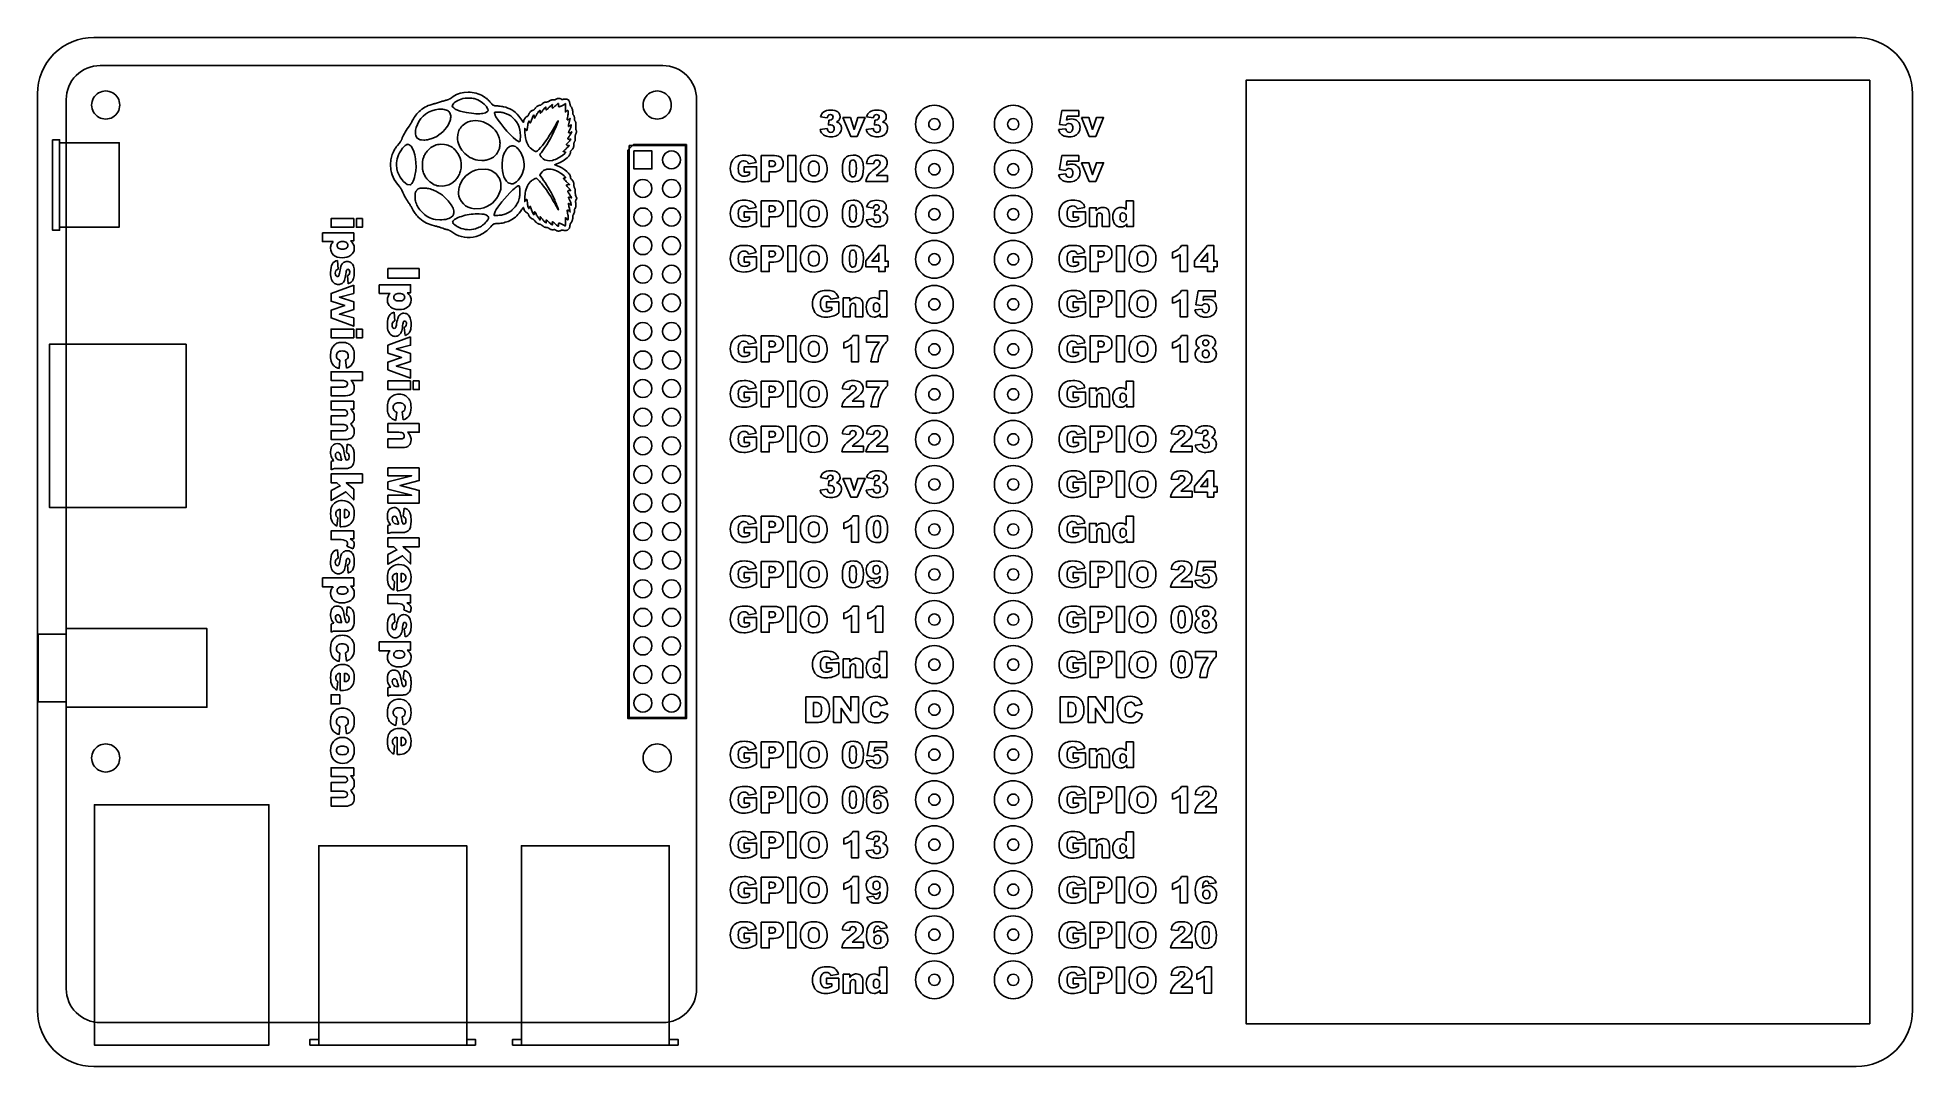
# Model space of a CAD drawing. Extents: x 24 to 191, y 8 to 99.
import ezdxf

# ---------------------------------------------------------------- set-up
doc = ezdxf.new("R2010")
doc.units = 0
for name, color, linetype in [('Innter_Cuts', 7, 'CONTINUOUS'), ('Line_Etch', 7, 'CONTINUOUS'), ('Outer_Cuts', 7, 'CONTINUOUS'), ('Text_Etch', 7, 'CONTINUOUS')]:
    doc.layers.add(name, color=color, linetype=linetype)

msp = doc.modelspace()

# ---------------------------------------------------------------- linework, layer by layer
at = {"layer": 'Innter_Cuts', "color": 3}
for points in [[(31.395012, 93.125328), (31.395012, 93.125328), (31.395012, 93.125328), (31.395012, 93.125328)], [(80.395013, 93.125328), (80.395013, 93.125328), (80.395013, 93.125328), (80.395013, 93.125328)], [(31.395012, 35.125331), (31.395012, 35.125331), (31.395012, 35.125331), (31.395012, 35.125331)], [(80.395013, 35.125331), (80.395013, 35.125331), (80.395013, 35.125331), (80.395013, 35.125331)]]:
    msp.add_lwpolyline(points, close=True, dxfattribs=at)
for points in [[(29.520015, 94.207862), (29.133264, 93.984571), (28.895015, 93.571911), (28.895015, 93.125328)], [(30.770012, 94.207862), (30.383263, 94.431153), (29.906764, 94.431153), (29.520015, 94.207862)], [(31.395012, 93.125328), (31.395012, 93.571911), (31.156763, 93.984571), (30.770012, 94.207862)], [(78.520011, 94.207862), (78.133259, 93.984571), (77.89501, 93.571911), (77.89501, 93.125328)], [(79.770012, 94.207862), (79.383261, 94.431153), (78.906762, 94.431153), (78.520011, 94.207862)], [(80.395013, 93.125328), (80.395013, 93.571911), (80.156764, 93.984571), (79.770012, 94.207862)], [(28.895015, 93.125328), (28.895015, 92.678748), (29.133264, 92.266091), (29.520015, 92.042797)], [(29.520015, 92.042797), (29.906764, 91.819506), (30.383263, 91.819506), (30.770012, 92.042797)], [(30.770012, 92.042797), (31.156763, 92.266091), (31.395012, 92.678748), (31.395012, 93.125328)], [(77.89501, 93.125328), (77.89501, 92.678748), (78.133259, 92.266091), (78.520011, 92.042797)], [(78.520011, 92.042797), (78.906762, 91.819506), (79.383261, 91.819506), (79.770012, 92.042797)], [(79.770012, 92.042797), (80.156764, 92.266091), (80.395013, 92.678748), (80.395013, 93.125328)], [(29.520015, 36.207851), (29.133264, 35.984585), (28.895015, 35.57192), (28.895015, 35.125331)], [(28.895015, 35.125331), (28.895015, 34.678743), (29.133264, 34.266077), (29.520015, 34.042811)], [(30.770012, 36.207851), (30.383263, 36.431145), (29.906764, 36.431145), (29.520015, 36.207851)], [(31.395012, 35.125331), (31.395012, 35.57192), (31.156763, 35.984585), (30.770012, 36.207851)], [(30.770012, 34.042811), (31.156763, 34.266077), (31.395012, 34.678743), (31.395012, 35.125331)], [(78.520011, 36.207851), (78.133259, 35.984557), (77.89501, 35.57192), (77.89501, 35.125331)], [(77.89501, 35.125331), (77.89501, 34.678743), (78.133259, 34.266077), (78.520011, 34.042811)], [(79.770012, 36.207851), (79.383261, 36.431145), (78.906762, 36.431145), (78.520011, 36.207851)], [(80.395013, 35.125331), (80.395013, 35.57192), (80.156764, 35.984557), (79.770012, 36.207851)], [(79.770012, 34.042811), (80.156764, 34.266077), (80.395013, 34.678743), (80.395013, 35.125331)], [(29.520015, 34.042811), (29.906764, 33.819517), (30.383263, 33.819517), (30.770012, 34.042811)], [(78.520011, 34.042811), (78.906762, 33.819517), (79.383261, 33.819517), (79.770012, 34.042811)]]:
    msp.add_open_spline(points, degree=3, dxfattribs=at)
at = {"layer": 'Line_Etch', "color": 7}
for points in [[(79.64501, 96.625324), (29.645012, 96.625324)], [(26.645012, 93.625327), (26.645012, 14.625321)], [(82.645013, 14.625321), (82.645013, 93.625327)], [(49.075013, 9.625331), (49.075013, 27.32533), (62.215011, 27.32533), (62.215011, 9.625331), (48.29501, 9.625331), (48.29501, 10.125316), (49.075013, 10.125316)], [(67.075013, 9.625331), (67.075013, 27.32533), (80.215012, 27.32533), (80.215012, 9.625331), (66.29501, 9.625331), (66.29501, 10.125316), (67.075013, 10.125316)], [(29.645012, 11.625327), (79.64501, 11.625327)], [(62.215011, 9.625331), (62.995011, 9.625331), (62.995011, 10.125316), (62.215011, 10.125316)], [(80.215012, 9.625331), (80.995012, 9.625331), (80.995012, 10.125316), (80.215012, 10.125316)]]:
    msp.add_lwpolyline(points, dxfattribs=at)
for points in [[(131.46773, 11.52178), (131.46773, 95.321785), (186.867729, 95.321785), (186.867729, 11.52178), (131.46773, 11.52178), (131.46773, 11.52178)], [(26.645012, 93.625327), (26.645012, 93.625327), (26.645012, 93.625327), (26.645012, 93.625327)], [(71.938179, 90.902334), (71.922883, 90.947334), (71.916871, 90.971747), (71.91086, 90.997034), (71.906852, 91.022123), (71.903861, 91.046733), (71.901885, 91.069932), (71.901321, 91.091437), (71.90245, 91.110544), (71.914642, 91.314813), (71.915771, 91.397315), (71.913795, 91.468113), (71.907784, 91.528913), (71.898781, 91.580314), (71.886589, 91.624115), (71.870587, 91.661416), (71.851198, 91.693214), (71.824698, 91.732412), (71.814707, 91.751123), (71.80672, 91.769016), (71.800709, 91.786711), (71.797717, 91.803899), (71.795742, 91.820691), (71.795973, 91.837483), (71.797949, 91.854275), (71.801956, 91.940678), (71.796961, 91.989979), (71.787958, 92.04068), (71.775766, 92.090179), (71.760667, 92.136777), (71.742972, 92.178176), (71.723583, 92.212579), (71.702783, 92.237189), (71.680488, 92.263774), (71.671485, 92.279579), (71.664486, 92.297471), (71.65949, 92.318469), (71.655483, 92.343079), (71.652491, 92.371577), (71.650516, 92.404578), (71.649951, 92.442579), (71.639961, 92.579877), (71.628756, 92.647379), (71.613149, 92.712877), (71.594043, 92.775578), (71.571352, 92.834377), (71.545557, 92.888479), (71.517058, 92.936575), (71.485757, 92.978177), (71.452057, 93.022376), (71.438651, 93.045067), (71.427137, 93.068971), (71.417146, 93.094569), (71.409159, 93.122057), (71.40216, 93.152156), (71.396149, 93.185455), (71.391153, 93.222254), (71.343554, 93.431065), (71.302155, 93.510265), (71.249055, 93.572464), (71.183952, 93.618164), (71.107156, 93.646866), (71.018456, 93.659058), (70.917991, 93.654063), (70.805334, 93.632755), (70.744532, 93.620366), (70.71964, 93.617374), (70.696638, 93.617131), (70.674625, 93.620123), (70.652414, 93.625118), (70.628708, 93.634121), (70.602404, 93.645636), (70.572308, 93.660735), (70.481907, 93.699935), (70.441507, 93.710434), (70.402504, 93.714442), (70.363004, 93.712466), (70.321904, 93.704451), (70.277406, 93.689662), (70.228107, 93.668863), (70.172605, 93.641374), (70.104203, 93.607674), (70.076009, 93.59568), (70.050609, 93.586677), (70.027411, 93.580665), (70.005623, 93.577674), (69.984823, 93.577445), (69.963826, 93.580437), (69.942321, 93.585432), (69.86502, 93.593419), (69.823121, 93.590427), (69.77892, 93.582412), (69.733219, 93.569317), (69.68582, 93.551424), (69.637221, 93.528734), (69.58742, 93.501443), (69.53692, 93.469444), (69.480517, 93.435442), (69.453932, 93.421839), (69.428137, 93.410832), (69.402342, 93.40183), (69.376744, 93.39483), (69.350441, 93.389835), (69.323658, 93.386844), (69.295662, 93.385715), (69.198067, 93.376712), (69.152166, 93.365705), (69.107665, 93.350098), (69.064564, 93.330286), (69.022666, 93.305874), (68.981766, 93.276873), (68.941366, 93.243173), (68.901462, 93.204872), (68.860063, 93.165675), (68.840251, 93.150068), (68.820863, 93.136973), (68.801756, 93.126163), (68.783355, 93.118177), (68.764954, 93.112165), (68.747259, 93.108158), (68.729564, 93.107029), (68.621204, 93.08812), (68.565703, 93.064921), (68.509704, 93.03312), (68.453706, 92.992921), (68.398204, 92.944618), (68.343405, 92.888417), (68.290104, 92.825018), (68.238206, 92.75442), (68.214105, 92.722817), (68.200897, 92.708508), (68.187801, 92.695611), (68.174904, 92.684604), (68.162712, 92.675601), (68.151197, 92.668602), (68.141094, 92.664595), (68.133107, 92.663466), (68.064707, 92.645262), (68.022608, 92.624971), (67.978107, 92.598667), (67.93361, 92.568566), (67.891008, 92.535766), (67.852708, 92.501566), (67.820707, 92.467866), (67.79731, 92.436065), (67.776003, 92.398067), (67.764996, 92.376561), (67.754187, 92.353871), (67.743886, 92.33087), (67.733895, 92.307671), (67.724892, 92.28546), (67.716905, 92.264152), (67.710894, 92.244566), (67.692493, 92.198366), (67.681486, 92.178978), (67.668589, 92.16179), (67.65349, 92.145986), (67.635992, 92.131395), (67.61539, 92.117989), (67.591486, 92.104781), (67.5638, 92.091884), (67.481998, 92.042083), (67.445199, 92.009283), (67.411199, 91.971482), (67.380098, 91.928683), (67.352412, 91.881084), (67.327803, 91.828983), (67.306692, 91.772583), (67.289195, 91.711581), (67.255692, 91.578352), (67.128204, 91.780951), (66.857443, 92.149073), (66.712482, 92.307425), (66.560833, 92.449022), (66.401772, 92.574363), (66.234575, 92.683916), (66.059482, 92.778113), (65.875304, 92.857313), (65.682272, 92.921614), (65.500484, 92.967312), (65.399545, 92.987604), (65.295255, 93.005807), (65.190251, 93.021414), (65.086921, 93.034311), (64.987924, 93.044302), (64.895826, 93.050313), (64.813524, 93.052289), (64.708032, 93.064283), (64.656332, 93.078592), (64.606833, 93.097981), (64.560236, 93.121885), (64.517135, 93.149684), (64.478834, 93.180982), (64.445831, 93.215182), (64.419246, 93.251981), (64.340545, 93.355554), (64.282647, 93.419452), (64.216345, 93.487854), (64.144548, 93.55745), (64.070148, 93.625652), (63.996245, 93.68975), (63.925645, 93.746451), (63.861349, 93.793354), (63.536999, 93.987102), (63.374586, 94.0646), (63.210739, 94.129401), (63.044496, 94.181802), (62.875389, 94.222204), (62.702206, 94.250901), (62.524248, 94.267693), (62.340546, 94.273704), (61.986778, 94.248615), (61.815277, 94.217517), (61.647355, 94.173716), (61.48304, 94.117714), (61.32278, 94.049515), (61.165856, 93.968916), (61.013018, 93.876118), (60.863999, 93.771346), (60.7757, 93.709147), (60.735297, 93.683747), (60.696599, 93.661451), (60.658996, 93.642345), (60.621697, 93.625553), (60.5841, 93.611244), (60.545799, 93.598855), (60.505797, 93.588045), (60.419197, 93.566032), (60.359397, 93.549042), (60.290995, 93.528948), (60.215599, 93.506257), (60.135197, 93.481845), (60.051496, 93.45574), (59.966298, 93.428929), (59.881397, 93.402117), (59.708937, 93.346816), (59.622636, 93.320005), (59.538435, 93.294915), (59.458837, 93.271519), (59.385437, 93.250719), (59.319939, 93.232826), (59.264437, 93.218236), (59.220938, 93.207737), (58.932228, 93.124236), (58.790146, 93.067535), (58.649737, 93.001235), (58.511968, 92.925636), (58.377057, 92.840936), (58.245499, 92.747633), (58.117768, 92.645985), (57.99435, 92.535952), (57.800596, 92.335984), (57.710197, 92.230255), (57.625996, 92.122626), (57.548695, 92.015227), (57.479796, 91.909498), (57.420696, 91.807364), (57.372597, 91.710263), (57.336498, 91.620065), (57.314993, 91.576267), (57.297297, 91.544965), (57.275792, 91.508866), (57.250703, 91.468966), (57.223017, 91.426164), (57.193115, 91.381466), (57.161317, 91.335765), (57.128514, 91.290065), (56.928546, 90.997765), (56.840244, 90.858796), (56.758944, 90.723177), (56.684345, 90.590416), (56.615446, 90.459336), (56.552346, 90.329454), (56.493946, 90.199575), (56.440143, 90.068734), (56.405746, 89.994834), (56.38393, 89.955637), (56.359349, 89.915234), (56.33234, 89.874136), (56.303139, 89.832534), (56.271837, 89.790935), (56.23884, 89.749335), (56.20444, 89.708235), (56.055178, 89.531713), (55.992779, 89.452113), (55.937079, 89.375614), (55.886079, 89.300015), (55.83868, 89.223513), (55.79368, 89.144115), (55.749382, 89.059214), (55.704678, 88.967314), (55.599669, 88.721425), (55.559269, 88.603496), (55.526469, 88.486295), (55.500363, 88.367417), (55.480974, 88.245187), (55.467879, 88.116976), (55.459864, 87.981114), (55.457889, 87.834965), (55.491188, 87.353946), (55.535489, 87.129587), (55.599386, 86.913823), (55.68339, 86.704524), (55.788388, 86.499543), (55.915171, 86.297184), (56.064901, 86.095305), (56.237838, 85.892224), (56.291438, 85.826726), (56.317543, 85.791126), (56.342633, 85.754525), (56.366537, 85.717223), (56.38855, 85.679925), (56.408362, 85.643323), (56.42586, 85.607425), (56.440451, 85.573225), (56.533951, 85.354604), (56.592052, 85.234296), (56.656351, 85.109904), (56.725052, 84.983615), (56.797552, 84.857323), (56.872155, 84.733414), (56.947754, 84.614296), (57.023353, 84.501876), (57.108251, 84.375587), (57.152055, 84.307687), (57.195353, 84.238585), (57.237153, 84.170386), (57.276653, 84.104083), (57.312552, 84.041884), (57.344155, 83.985183), (57.37026, 83.935684), (57.471197, 83.750784), (57.5245, 83.663983), (57.580499, 83.580285), (57.639596, 83.498686), (57.7028, 83.418283), (57.769997, 83.338683), (57.842201, 83.258786), (57.919699, 83.178186), (58.199788, 82.925117), (58.344748, 82.817238), (58.494718, 82.721336), (58.650197, 82.636435), (58.813088, 82.562035), (58.98388, 82.497435), (59.163989, 82.442133), (59.35463, 82.395535), (59.459868, 82.370135), (59.523466, 82.353146), (59.592368, 82.334039), (59.664366, 82.313042), (59.738068, 82.290549), (59.811468, 82.26735), (59.883269, 82.243954), (59.951468, 82.220755), (60.088046, 82.174553), (60.156448, 82.152568), (60.223448, 82.131457), (60.286849, 82.112351), (60.34565, 82.095361), (60.398251, 82.081052), (60.442949, 82.070046), (60.478549, 82.062031), (60.554647, 82.042444), (60.590247, 82.030055), (60.625149, 82.015662), (60.659349, 81.99918), (60.693348, 81.980468), (60.727548, 81.959358), (60.76225, 81.935652), (60.797849, 81.909348), (61.264758, 81.617057), (61.507539, 81.51133), (61.755576, 81.43263), (62.007939, 81.381229), (62.263627, 81.357325), (62.522439, 81.361332), (62.78341, 81.392433), (63.045797, 81.451734), (63.375647, 81.573721), (63.54189, 81.655024), (63.704298, 81.747621), (63.860259, 81.848803), (64.005928, 81.956671), (64.1382, 82.069572), (64.254208, 82.184862), (64.350107, 82.300884), (64.4532, 82.42358), (64.504197, 82.470683), (64.556299, 82.509181), (64.610099, 82.539582), (64.667, 82.562075), (64.727497, 82.577682), (64.792598, 82.586685), (64.863599, 82.589676), (65.121928, 82.604775), (65.254449, 82.621765), (65.387197, 82.644963), (65.518998, 82.673863), (65.6484, 82.708266), (65.77422, 82.747963), (65.895248, 82.792664), (66.009816, 82.842163), (66.289199, 82.992616), (66.41789, 83.079213), (66.54036, 83.174415), (66.657316, 83.278705), (66.769976, 83.393044), (66.878821, 83.517905), (66.985021, 83.654007), (67.089308, 83.802303), (67.14291, 83.882903), (67.16752, 83.918805), (67.190013, 83.950803), (67.209825, 83.978517), (67.226617, 84.001208), (67.239713, 84.018198), (67.248715, 84.029007), (67.252723, 84.033014), (67.257718, 84.026015), (67.261726, 84.017012), (67.265733, 84.0053), (67.270729, 83.990991), (67.275724, 83.974199), (67.280719, 83.955798), (67.286731, 83.935506), (67.291726, 83.913719), (67.331229, 83.803212), (67.356318, 83.752708), (67.384817, 83.706111), (67.416118, 83.664009), (67.450318, 83.626208), (67.486917, 83.593408), (67.525917, 83.566117), (67.566616, 83.544612), (67.619019, 83.518817), (67.639621, 83.504903), (67.657317, 83.489804), (67.672613, 83.472589), (67.686019, 83.453002), (67.698408, 83.430001), (67.710121, 83.403501), (67.722115, 83.372603), (67.768713, 83.25922), (67.796907, 83.210421), (67.828504, 83.166222), (67.863906, 83.126223), (67.903406, 83.090623), (67.946707, 83.05902), (67.994505, 83.031024), (68.046606, 83.006132), (68.109804, 82.976033), (68.138506, 82.959043), (68.165514, 82.94084), (68.191112, 82.921451), (68.214819, 82.900651), (68.237029, 82.878864), (68.257829, 82.855665), (68.276936, 82.831253), (68.364032, 82.727446), (68.408533, 82.683642), (68.453731, 82.645644), (68.499434, 82.613343), (68.545134, 82.586532), (68.591035, 82.56593), (68.636732, 82.551339), (68.682133, 82.542336), (68.739032, 82.531527), (68.764827, 82.52354), (68.789719, 82.513239), (68.813821, 82.500539), (68.838205, 82.485243), (68.862815, 82.466842), (68.888215, 82.445336), (68.915224, 82.420247), (68.996822, 82.350349), (69.035823, 82.323538), (69.075021, 82.301553), (69.114523, 82.284563), (69.155423, 82.271665), (69.198222, 82.262662), (69.243722, 82.257667), (69.292724, 82.255692), (69.344822, 82.251684), (69.370222, 82.246689), (69.396017, 82.238674), (69.422123, 82.228683), (69.449132, 82.215983), (69.477633, 82.200686), (69.507532, 82.182286), (69.539835, 82.16078), (69.640535, 82.101482), (69.690734, 82.079272), (69.740232, 82.061774), (69.788334, 82.049582), (69.834534, 82.042583), (69.878332, 82.041454), (69.919034, 82.045461), (69.956132, 82.055565), (69.989833, 82.064568), (70.006343, 82.065697), (70.023135, 82.063721), (70.04083, 82.059714), (70.059542, 82.052714), (70.080031, 82.042724), (70.102722, 82.030024), (70.128122, 82.014022), (70.227822, 81.960425), (70.277324, 81.943717), (70.327125, 81.933219), (70.376821, 81.929211), (70.426521, 81.931187), (70.476722, 81.94019), (70.526924, 81.955486), (70.577623, 81.977274), (70.640022, 82.004282), (70.665111, 82.013285), (70.687802, 82.019297), (70.708602, 82.022288), (70.728696, 82.022853), (70.749101, 82.020877), (70.770409, 82.015882), (70.794115, 82.008883), (70.887215, 81.985881), (70.935517, 81.980886), (70.983816, 81.979757), (71.031419, 81.982749), (71.077317, 81.989748), (71.120816, 82.000557), (71.160815, 82.015345), (71.196414, 82.033746), (71.264616, 82.087747), (71.293115, 82.120744), (71.318007, 82.158347), (71.339315, 82.200444), (71.357208, 82.247343), (71.371516, 82.299444), (71.382721, 82.356642), (71.390736, 82.419544), (71.399739, 82.486044), (71.40575, 82.515443), (71.412749, 82.542254), (71.420736, 82.566864), (71.430727, 82.589075), (71.441733, 82.609367), (71.454123, 82.627768), (71.468234, 82.644278), (71.534234, 82.728981), (71.56034, 82.773679), (71.582128, 82.821279), (71.600331, 82.871977), (71.61464, 82.927279), (71.626126, 82.987779), (71.634113, 83.054078), (71.640124, 83.127278), (71.648111, 83.226079), (71.653106, 83.265979), (71.659118, 83.300481), (71.666117, 83.330179), (71.674104, 83.355777), (71.684094, 83.377564), (71.695383, 83.396473), (71.708281, 83.413265), (71.748681, 83.474465), (71.765191, 83.512969), (71.779105, 83.555065), (71.790111, 83.59927), (71.79711, 83.64477), (71.801118, 83.689767), (71.801118, 83.733266), (71.79711, 83.773968), (71.793103, 83.814168), (71.793949, 83.832879), (71.796941, 83.850772), (71.801936, 83.868665), (71.808935, 83.88636), (71.817938, 83.904564), (71.829143, 83.923472), (71.842746, 83.943284), (71.886547, 84.027982), (71.902351, 84.079386), (71.913555, 84.135083), (71.920554, 84.193982), (71.92253, 84.254985), (71.920554, 84.316684), (71.913555, 84.377684), (71.901363, 84.437283), (71.886264, 84.502782), (71.883273, 84.530298), (71.883033, 84.556093), (71.886024, 84.581691), (71.892036, 84.608982), (71.901039, 84.639084), (71.913428, 84.673986), (71.92943, 84.714886), (71.990433, 84.861994), (71.926532, 85.036845), (71.897333, 85.121043), (71.886524, 85.160046), (71.878537, 85.198344), (71.872526, 85.236842), (71.868518, 85.277044), (71.866543, 85.319846), (71.865414, 85.366046), (71.865978, 85.417043), (71.867107, 85.516044), (71.865132, 85.555945), (71.861124, 85.591544), (71.855113, 85.624045), (71.84611, 85.655343), (71.834398, 85.686645), (71.819609, 85.719444), (71.801208, 85.755543), (71.771109, 85.820644), (71.759905, 85.851942), (71.750902, 85.883043), (71.743903, 85.914646), (71.738908, 85.947644), (71.7349, 85.982546), (71.732925, 86.020144), (71.732078, 86.060846), (71.724091, 86.183313), (71.713987, 86.236913), (71.699199, 86.286412), (71.678907, 86.333515), (71.65331, 86.378913), (71.621311, 86.423614), (71.582808, 86.469012), (71.53761, 86.515912), (71.485509, 86.569715), (71.466797, 86.592716), (71.452489, 86.614504), (71.44168, 86.636009), (71.434681, 86.658305), (71.429685, 86.682717), (71.426694, 86.709725), (71.426129, 86.740824), (71.413429, 86.829326), (71.396637, 86.874727), (71.372535, 86.921626), (71.340035, 86.971125), (71.298937, 87.024028), (71.248736, 87.080927), (71.188436, 87.142426), (71.118135, 87.209928), (70.943035, 87.358944), (70.851138, 87.426646), (70.755936, 87.489745), (70.656639, 87.549046), (70.553066, 87.604545), (70.444464, 87.656448), (70.330376, 87.705245), (70.210293, 87.750948), (70.035688, 87.814848), (70.227046, 87.889745), (70.523876, 88.022496), (70.663096, 88.097096), (70.794886, 88.176296), (70.918316, 88.259794), (71.032647, 88.346897), (71.136454, 88.436595), (71.229056, 88.528696), (71.309456, 88.622495), (71.363256, 88.695695), (71.382842, 88.726296), (71.398138, 88.75449), (71.409343, 88.781076), (71.41733, 88.807379), (71.422325, 88.834387), (71.425316, 88.863087), (71.426445, 88.894388), (71.429437, 88.955187), (71.434432, 88.980079), (71.441431, 89.00308), (71.45193, 89.024896), (71.466239, 89.046684), (71.48495, 89.07008), (71.508854, 89.095677), (71.538251, 89.125076), (71.621952, 89.217177), (71.654052, 89.261875), (71.679649, 89.307076), (71.700054, 89.353976), (71.714843, 89.403274), (71.724946, 89.456374), (71.730957, 89.514077), (71.732933, 89.577479), (71.735925, 89.656377), (71.739932, 89.691076), (71.745943, 89.723376), (71.752943, 89.754477), (71.762933, 89.784875), (71.774928, 89.815474), (71.789321, 89.846775), (71.806508, 89.879775), (71.840708, 89.948175), (71.852223, 89.977876), (71.86021, 90.006778), (71.865205, 90.036476), (71.867181, 90.068576), (71.866941, 90.104977), (71.864965, 90.147074), (71.860958, 90.196375), (71.854946, 90.283474), (71.854703, 90.320076), (71.856679, 90.353378), (71.860687, 90.383977), (71.866698, 90.413376), (71.874685, 90.442078), (71.884788, 90.471276), (71.897488, 90.501878), (71.94079, 90.613104), (71.954393, 90.660907), (71.963396, 90.704705), (71.967403, 90.745608), (71.966274, 90.784806), (71.960263, 90.823106), (71.950159, 90.861607), (71.938532, 90.901894), (71.938179, 90.902334)], [(64.020121, 92.520495), (63.874684, 92.435396), (63.774221, 92.402898), (63.656543, 92.377301), (63.523072, 92.3589), (63.375252, 92.347696), (63.21403, 92.343688), (63.041093, 92.347696), (62.857151, 92.359408), (62.192191, 92.448909), (61.89367, 92.514404), (61.625782, 92.591206), (61.393761, 92.676806), (61.2036, 92.769406), (61.060561, 92.86681), (60.970662, 92.966809), (60.939561, 93.067269), (61.003459, 93.210779), (61.077362, 93.289477), (61.174461, 93.369075), (61.290231, 93.447078), (61.421301, 93.520978), (61.563631, 93.588175), (61.713361, 93.645876), (61.86645, 93.691579), (62.082203, 93.730579), (62.199881, 93.741586), (62.320921, 93.747597), (62.442911, 93.747597), (62.563702, 93.741586), (62.680432, 93.730579), (62.791173, 93.713871), (62.893313, 93.691576), (63.201392, 93.581072), (63.350891, 93.504776), (63.494652, 93.416773), (63.630031, 93.318975), (63.754892, 93.212535), (63.866832, 93.099395), (63.963434, 92.980997), (64.042332, 92.859003), (64.09333, 92.759706), (64.106933, 92.719504), (64.112944, 92.683602), (64.110969, 92.650605), (64.10047, 92.619306), (64.082069, 92.588203), (64.055569, 92.555705), (64.020161, 92.520503), (64.020121, 92.520495)], [(60.745302, 91.737847), (60.556572, 91.336477), (60.428612, 91.142497), (60.281501, 90.956397), (60.117651, 90.780586), (59.939451, 90.617936), (59.749535, 90.470833), (59.55004, 90.341906), (59.343623, 90.233558), (59.125471, 90.142456), (59.022621, 90.107057), (58.921924, 90.077856), (58.821921, 90.054855), (58.721224, 90.037159), (58.618131, 90.024967), (58.511694, 90.01698), (58.399985, 90.013989), (58.21222, 90.018984), (58.138819, 90.025983), (58.075421, 90.037978), (58.019922, 90.054968), (57.969421, 90.077658), (57.921322, 90.106857), (57.87322, 90.143458), (57.822722, 90.18816), (57.734022, 90.324978), (57.702924, 90.417078), (57.680911, 90.521368), (57.668521, 90.635231), (57.66553, 90.756022), (57.672529, 90.881357), (57.690422, 91.008368), (57.719124, 91.134668), (57.957833, 91.673808), (58.13173, 91.913488), (58.336962, 92.128999), (58.569931, 92.317489), (58.827791, 92.47631), (59.106209, 92.60237), (59.402091, 92.692568), (59.71185, 92.744469), (59.965644, 92.753472), (60.087623, 92.746473), (60.20387, 92.731882), (60.312952, 92.710094), (60.413169, 92.681395), (60.502873, 92.646496), (60.580569, 92.605097), (60.64447, 92.557994), (60.73177, 92.432896), (60.762873, 92.349891), (60.784859, 92.257094), (60.797248, 92.156874), (60.80024, 92.051865), (60.792253, 91.945182), (60.774049, 91.839213), (60.745283, 91.737876), (60.745302, 91.737847)], [(65.094101, 89.189948), (64.988612, 88.957205), (64.924511, 88.851964), (64.852711, 88.754363), (64.773011, 88.663968), (64.685511, 88.580768), (64.590312, 88.504667), (64.486734, 88.435766), (64.37527, 88.374066), (64.210461, 88.301366), (64.127961, 88.272666), (64.044263, 88.248762), (63.958363, 88.229374), (63.869663, 88.214783), (63.776863, 88.204482), (63.679262, 88.19847), (63.575932, 88.196495), (63.201352, 88.227793), (63.020761, 88.266793), (62.845194, 88.321293), (62.674881, 88.390895), (62.510563, 88.475596), (62.352214, 88.575093), (62.200322, 88.689184), (62.055132, 88.818115), (61.799673, 89.101804), (61.695621, 89.250572), (61.607322, 89.403664), (61.534822, 89.560573), (61.478321, 89.721316), (61.437924, 89.885406), (61.413737, 90.052594), (61.405722, 90.222424), (61.424828, 90.503004), (61.449015, 90.630255), (61.483917, 90.750575), (61.529316, 90.864666), (61.586214, 90.973505), (61.654416, 91.078263), (61.734816, 91.180165), (61.827616, 91.279665), (62.164169, 91.533214), (62.355276, 91.623116), (62.559077, 91.687914), (62.773145, 91.727416), (62.995367, 91.74133), (63.223798, 91.72894), (63.455815, 91.689937), (63.689746, 91.62394), (64.160005, 91.398619), (64.371928, 91.24745), (64.565197, 91.074749), (64.736946, 90.883149), (64.884529, 90.675529), (65.005797, 90.454989), (65.097598, 90.224408), (65.157898, 89.986407), (65.175593, 89.818259), (65.176722, 89.72516), (65.17373, 89.629261), (65.165715, 89.532859), (65.153721, 89.438357), (65.137719, 89.348159), (65.117624, 89.26446), (65.094228, 89.190002), (65.094101, 89.189948)], [(66.964839, 89.958716), (66.954849, 89.925515), (66.948837, 89.911601), (66.941838, 89.899607), (66.933851, 89.889306), (66.924849, 89.881291), (66.914547, 89.875279), (66.903033, 89.870284), (66.890643, 89.867293), (66.577295, 90.039028), (66.340253, 90.245462), (66.071643, 90.509289), (65.787473, 90.813301), (65.503798, 91.139799), (65.237326, 91.471571), (65.004115, 91.791614), (64.820416, 92.082232), (64.761516, 92.198002), (64.738318, 92.253501), (64.720114, 92.305701), (64.706709, 92.353498), (64.698722, 92.3956), (64.69573, 92.431002), (64.699738, 92.458293), (64.709757, 92.476186), (64.789654, 92.497494), (64.859953, 92.502489), (64.944354, 92.503053), (65.038354, 92.500062), (65.136855, 92.494051), (65.235653, 92.483947), (65.329856, 92.471049), (65.414754, 92.454765), (65.912994, 92.279903), (66.130907, 92.152655), (66.327045, 92.000046), (66.500454, 91.823285), (66.650435, 91.622842), (66.776256, 91.399917), (66.876955, 91.155217), (66.952255, 90.889465), (66.971841, 90.723944), (66.97884, 90.609133), (66.982848, 90.483073), (66.984824, 90.353914), (66.983977, 90.229296), (66.980985, 90.116865), (66.974974, 90.024265), (66.964786, 89.958724), (66.964839, 89.958716)], [(71.449743, 90.527766), (71.423637, 90.486166), (71.407127, 90.461274), (71.388924, 90.434971), (71.369309, 90.407483), (71.348707, 90.379486), (71.327597, 90.351998), (71.306515, 90.325187), (71.285715, 90.300295), (71.248919, 90.253195), (71.232607, 90.230899), (71.217818, 90.210297), (71.205118, 90.191388), (71.19462, 90.175076), (71.186633, 90.161473), (71.181637, 90.151171), (71.179662, 90.14516), (71.197555, 90.115262), (71.217649, 90.102166), (71.242738, 90.09116), (71.271237, 90.082157), (71.301839, 90.077162), (71.33244, 90.075186), (71.361639, 90.077162), (71.387744, 90.084161), (71.412354, 90.092148), (71.423163, 90.095139), (71.433154, 90.097115), (71.441141, 90.098244), (71.44814, 90.098808), (71.453135, 90.098568), (71.456127, 90.097439), (71.457256, 90.095464), (71.433859, 90.045761), (71.407754, 90.006764), (71.374454, 89.961764), (71.336154, 89.912962), (71.294755, 89.863164), (71.251956, 89.814562), (71.210356, 89.770061), (71.171153, 89.731764), (71.110354, 89.67366), (71.090542, 89.652578), (71.077136, 89.63508), (71.070137, 89.620771), (71.068161, 89.608382), (71.071153, 89.597178), (71.079168, 89.585973), (71.091078, 89.573781), (71.114474, 89.558993), (71.129065, 89.551994), (71.145377, 89.545983), (71.162565, 89.539971), (71.180768, 89.534976), (71.199169, 89.529981), (71.217372, 89.525973), (71.235265, 89.523997), (71.332367, 89.515982), (71.207506, 89.391122), (71.154406, 89.338721), (71.124008, 89.309322), (71.092006, 89.278721), (71.058707, 89.24742), (71.025704, 89.216522), (70.993206, 89.186621), (70.961908, 89.158624), (70.933005, 89.133027), (70.783027, 88.999798), (70.899517, 88.955297), (71.016247, 88.910796), (70.924646, 88.816599), (70.736155, 88.655857), (70.620145, 88.57456), (70.494325, 88.495656), (70.362295, 88.421056), (70.228107, 88.352857), (70.095116, 88.293255), (69.967145, 88.244656), (69.847785, 88.208757), (69.545206, 88.172655), (69.401444, 88.18465), (69.264866, 88.215954), (69.137135, 88.265952), (69.020416, 88.333852), (68.915884, 88.419052), (68.825686, 88.520943), (68.751585, 88.638872), (68.730983, 88.68527), (68.726976, 88.704658), (68.728951, 88.724273), (68.736966, 88.74606), (68.752263, 88.772166), (68.775461, 88.804667), (68.807065, 88.845563), (68.848464, 88.896967), (69.169224, 89.337567), (69.333313, 89.593974), (69.496683, 89.868814), (69.656946, 90.157527), (69.811465, 90.455554), (69.957854, 90.758618), (70.093713, 91.062154), (70.216652, 91.361625), (70.313753, 91.616368), (70.338363, 91.689065), (70.34635, 91.725466), (70.337347, 91.725466), (70.311044, 91.689065), (70.266746, 91.616368), (70.203845, 91.507055), (70.122045, 91.361625), (69.751535, 90.720823), (69.579555, 90.441928), (69.414266, 90.186946), (69.253535, 89.953243), (69.095183, 89.738215), (68.937793, 89.538964), (68.779207, 89.352866), (68.617756, 89.177296), (68.499823, 89.061057), (68.454626, 89.025856), (68.413224, 89.005253), (68.372126, 88.999242), (68.326725, 89.006241), (68.273425, 89.026138), (68.207927, 89.058441), (68.126624, 89.102738), (67.858725, 89.310118), (67.745113, 89.448139), (67.646113, 89.607439), (67.561914, 89.786837), (67.493315, 89.985129), (67.440714, 90.201116), (67.404615, 90.433859), (67.385706, 90.681899), (67.371793, 91.04261), (67.454994, 90.945508), (67.489392, 90.908907), (67.504688, 90.895022), (67.518602, 90.884015), (67.531302, 90.876), (67.542308, 90.871005), (67.551311, 90.869029), (67.559298, 90.871005), (67.56531, 90.876), (67.576119, 90.903714), (67.58213, 90.930017), (67.588141, 90.963317), (67.59514, 91.002515), (67.60214, 91.047015), (67.609139, 91.095318), (67.61515, 91.147018), (67.621161, 91.200818), (67.63595, 91.310848), (67.643965, 91.364848), (67.652968, 91.416746), (67.661971, 91.465345), (67.670974, 91.509346), (67.679976, 91.547847), (67.687963, 91.579447), (67.69595, 91.603154), (67.740253, 91.706013), (67.787653, 91.611513), (67.80515, 91.579512), (67.814153, 91.564921), (67.823156, 91.551826), (67.832159, 91.540114), (67.840146, 91.530123), (67.848133, 91.523124), (67.854144, 91.518129), (67.85914, 91.517), (67.872348, 91.532099), (67.882451, 91.551205), (67.894643, 91.577), (67.908246, 91.608601), (67.923035, 91.645403), (67.938642, 91.686299), (67.954446, 91.7308), (67.97025, 91.777703), (68.05755, 92.016412), (68.095148, 92.104211), (68.128151, 92.170009), (68.156147, 92.21331), (68.17864, 92.233122), (68.19515, 92.229114), (68.205452, 92.200616), (68.209459, 92.146818), (68.214454, 92.082517), (68.220466, 92.052415), (68.227465, 92.024927), (68.236468, 92.001728), (68.245471, 91.983525), (68.255461, 91.971812), (68.264464, 91.967805), (68.273467, 91.971812), (68.284474, 91.990919), (68.294775, 92.00963), (68.307983, 92.033534), (68.32359, 92.062033), (68.341088, 92.094334), (68.360194, 92.129733), (68.380288, 92.168033), (68.401398, 92.207931), (68.486096, 92.357193), (68.529096, 92.427093), (68.570698, 92.491694), (68.609896, 92.548593), (68.645495, 92.59639), (68.676097, 92.633192), (68.700509, 92.656898), (68.717724, 92.665901), (68.724724, 92.657886), (68.727715, 92.648883), (68.730707, 92.636691), (68.732682, 92.621875), (68.734658, 92.604885), (68.735787, 92.585778), (68.736916, 92.565176), (68.737155, 92.543671), (68.738284, 92.498972), (68.74026, 92.478568), (68.742235, 92.459969), (68.745227, 92.443177), (68.748219, 92.429066), (68.752226, 92.417551), (68.756234, 92.409536), (68.761229, 92.404541), (68.774437, 92.40567), (68.78344, 92.410665), (68.793543, 92.418652), (68.80455, 92.429151), (68.816545, 92.442246), (68.828737, 92.457345), (68.840929, 92.474334), (68.853121, 92.493046), (68.937821, 92.607854), (68.990221, 92.673654), (69.045221, 92.739954), (69.099024, 92.802652), (69.149022, 92.858154), (69.191621, 92.902655), (69.223619, 92.932054), (69.241512, 92.942552), (69.248511, 92.934566), (69.251503, 92.925563), (69.254494, 92.913568), (69.257486, 92.898977), (69.259461, 92.882185), (69.261437, 92.863784), (69.262566, 92.843972), (69.262806, 92.823172), (69.263935, 92.779874), (69.265063, 92.760062), (69.267039, 92.741661), (69.269015, 92.725377), (69.27099, 92.711266), (69.273982, 92.700061), (69.276973, 92.692075), (69.279965, 92.687079), (69.29718, 92.693091), (69.313465, 92.705085), (69.334264, 92.722301), (69.359156, 92.744286), (69.387153, 92.770391), (69.417751, 92.800092), (69.450752, 92.832892), (69.485451, 92.867789), (69.555552, 92.940992), (69.590954, 92.975691), (69.625154, 93.008189), (69.657951, 93.03809), (69.687852, 93.064393), (69.714635, 93.086407), (69.737128, 93.103397), (69.754626, 93.114883), (69.837828, 93.161986), (69.823942, 93.014875), (69.820951, 92.956977), (69.821191, 92.932085), (69.82232, 92.9101), (69.824295, 92.890993), (69.827287, 92.874681), (69.831294, 92.861783), (69.83629, 92.851793), (69.842301, 92.845781), (69.864794, 92.849789), (69.882489, 92.859892), (69.904277, 92.875189), (69.929875, 92.895283), (69.958571, 92.920175), (69.990372, 92.949574), (70.024775, 92.983077), (70.061571, 93.020875), (70.130173, 93.089573), (70.163873, 93.121874), (70.195875, 93.151772), (70.225974, 93.178781), (70.253265, 93.202177), (70.276971, 93.221763), (70.296586, 93.236354), (70.311177, 93.245357), (70.343477, 93.259948), (70.354286, 93.261077), (70.362273, 93.257069), (70.367268, 93.246768), (70.37026, 93.22927), (70.372235, 93.203475), (70.3728, 93.168277), (70.3728, 93.123076), (70.374775, 93.051075), (70.376751, 93.025478), (70.380758, 93.005666), (70.385754, 92.991075), (70.392753, 92.980971), (70.401756, 92.97496), (70.412762, 92.971968), (70.426366, 92.97084), (70.488762, 92.981649), (70.528465, 92.994349), (70.572765, 93.011846), (70.620865, 93.033352), (70.672065, 93.058667), (70.725665, 93.087366), (70.780966, 93.119365), (70.837165, 93.154067), (70.984262, 93.248569), (70.984262, 92.493667), (71.092624, 92.579567), (71.150026, 92.624567), (71.169414, 92.637973), (71.183723, 92.644972), (71.194024, 92.646947), (71.202011, 92.64294), (71.208022, 92.633937), (71.213018, 92.619826), (71.218013, 92.600917), (71.233817, 92.506217), (71.234946, 92.451717), (71.231955, 92.389019), (71.222952, 92.315819), (71.209067, 92.229518), (71.18948, 92.127379), (71.163685, 92.006828), (71.131882, 91.865697), (71.133857, 91.821399), (71.145541, 91.809207), (71.163236, 91.803196), (71.186238, 91.804325), (71.213528, 91.811324), (71.244629, 91.825407), (71.278629, 91.846009), (71.314728, 91.8733), (71.397927, 91.945498), (71.381135, 91.840009), (71.372132, 91.788811), (71.365133, 91.755308), (71.35613, 91.718007), (71.346139, 91.67761), (71.335132, 91.635011), (71.32342, 91.59151), (71.311031, 91.547508), (71.298133, 91.50421), (71.257736, 91.337258), (71.250737, 91.281759), (71.252712, 91.24426), (71.264396, 91.224166), (71.286184, 91.221175), (71.318284, 91.234383), (71.360882, 91.263282), (71.414685, 91.307583), (71.452486, 91.338884), (71.468093, 91.350088), (71.481498, 91.358075), (71.492308, 91.36307), (71.50131, 91.365046), (71.507322, 91.364481), (71.511329, 91.360474), (71.512458, 91.353475), (71.497162, 91.271676), (71.480172, 91.212877), (71.458667, 91.146575), (71.433775, 91.076979), (71.406766, 91.007377), (71.378967, 90.941873), (71.351676, 90.883978), (71.326361, 90.837073), (71.304376, 90.792578), (71.294385, 90.77079), (71.286398, 90.749991), (71.280387, 90.730602), (71.275392, 90.712907), (71.2724, 90.697808), (71.271553, 90.685418), (71.273529, 90.676415), (71.296925, 90.648701), (71.31462, 90.641702), (71.33542, 90.639726), (71.359127, 90.642718), (71.384922, 90.649717), (71.41241, 90.661429), (71.44111, 90.677713), (71.470509, 90.698513), (71.54541, 90.756913), (71.526022, 90.690413), (71.515523, 90.661218), (71.508524, 90.643522), (71.500537, 90.624613), (71.491534, 90.604801), (71.481544, 90.58451), (71.471045, 90.564415), (71.460038, 90.545027), (71.45064, 90.527811), (71.449743, 90.527766)], [(25.425011, 90.045327), (25.425011, 82.005324), (26.045013, 82.005324), (26.045013, 90.045327), (25.425011, 90.045327), (25.425011, 90.045327)], [(104.27287, 91.421787), (104.27287, 91.421787), (104.27287, 91.421787), (104.27287, 91.421787)], [(105.450251, 91.421787), (105.450251, 91.421787), (105.450251, 91.421787), (105.450251, 91.421787)], [(111.27287, 91.421787), (111.27287, 91.421787), (111.27287, 91.421787), (111.27287, 91.421787)], [(112.450251, 91.421787), (112.450251, 91.421787), (112.450251, 91.421787), (112.450251, 91.421787)], [(26.045013, 89.775325), (26.045013, 82.275326), (31.355013, 82.275326), (31.355013, 89.775325), (26.045013, 89.775325), (26.045013, 89.775325)], [(57.692222, 87.280695), (57.62312, 86.870476), (57.576923, 86.687246), (57.524323, 86.521486), (57.465722, 86.375577), (57.40262, 86.251196), (57.335423, 86.150976), (57.265121, 86.077076), (57.19292, 86.031678), (56.925021, 86.070176), (56.770501, 86.174706), (56.611909, 86.324447), (56.456682, 86.510296), (56.311732, 86.724136), (56.184713, 86.956876), (56.082819, 87.199895), (56.013421, 87.444356), (55.972323, 87.806495), (55.977319, 87.989236), (55.999614, 88.171987), (56.038414, 88.354248), (56.093913, 88.535317), (56.165713, 88.714477), (56.253713, 88.891475), (56.357523, 89.065138), (56.516112, 89.283279), (56.595312, 89.374377), (56.673315, 89.453275), (56.749815, 89.518776), (56.824214, 89.570877), (56.895512, 89.608678), (56.963214, 89.631679), (57.026615, 89.639694), (57.292593, 89.460534), (57.411473, 89.256981), (57.515763, 88.994822), (57.602066, 88.688171), (57.666661, 88.349953), (57.705665, 87.993552), (57.715768, 87.632843), (57.692231, 87.280712), (57.692222, 87.280695)], [(61.672182, 87.280695), (61.609083, 87.090296), (61.565581, 86.989117), (61.516082, 86.887458), (61.461783, 86.787754), (61.404184, 86.692355), (61.344581, 86.603655), (61.284584, 86.524257), (61.225481, 86.456555), (60.999452, 86.251326), (60.883202, 86.169326), (60.763604, 86.099925), (60.6397, 86.043026), (60.510293, 85.998026), (60.374431, 85.964326), (60.230913, 85.941635), (60.079263, 85.929246), (59.753003, 85.937261), (59.606143, 85.960459), (59.4674, 85.997758), (59.335134, 86.049859), (59.207163, 86.117361), (59.08158, 86.201361), (58.956722, 86.302061), (58.83043, 86.420699), (58.681651, 86.579048), (58.620451, 86.65485), (58.565951, 86.731149), (58.517353, 86.809652), (58.473351, 86.892148), (58.432452, 86.980848), (58.393751, 87.07745), (58.355752, 87.183893), (58.323951, 87.28794), (58.312747, 87.337238), (58.303744, 87.388642), (58.297733, 87.445541), (58.293725, 87.511541), (58.290734, 87.58924), (58.289605, 87.68254), (58.28904, 87.794241), (58.292032, 88.00952), (58.295024, 88.08822), (58.300019, 88.153718), (58.307018, 88.21012), (58.317517, 88.262521), (58.332108, 88.314918), (58.351016, 88.372122), (58.375203, 88.438119), (58.453706, 88.626373), (58.495805, 88.711768), (58.540503, 88.792367), (58.588103, 88.868869), (58.639304, 88.942273), (58.694605, 89.013268), (58.754405, 89.082672), (58.819206, 89.151368), (59.039503, 89.3432), (59.150735, 89.419), (59.264584, 89.4822), (59.382513, 89.533599), (59.506175, 89.573798), (59.637255, 89.603499), (59.776707, 89.623594), (59.926672, 89.634403), (60.248394, 89.622888), (60.396696, 89.598476), (60.537584, 89.561177), (60.672004, 89.510479), (60.800694, 89.446178), (60.924595, 89.367977), (61.044675, 89.275377), (61.161642, 89.168217), (61.440303, 88.815888), (61.546266, 88.617827), (61.629064, 88.40854), (61.688164, 88.190627), (61.722666, 87.966266), (61.731669, 87.738307), (61.715159, 87.508928), (61.671959, 87.280706), (61.672182, 87.280695)], [(67.283934, 87.444305), (67.136351, 86.993415), (67.032062, 86.787715), (66.912465, 86.601135), (66.781381, 86.438247), (66.642172, 86.303577), (66.498411, 86.201926), (66.354184, 86.137328), (66.21257, 86.114835), (65.891102, 86.226547), (65.751893, 86.357622), (65.63014, 86.532476), (65.528001, 86.746795), (65.447604, 86.995554), (65.391403, 87.273975), (65.361704, 87.577996), (65.360575, 87.902346), (65.39668, 88.276922), (65.429178, 88.450094), (65.471077, 88.612984), (65.522277, 88.765113), (65.582278, 88.906004), (65.65138, 89.034695), (65.729378, 89.150945), (65.815678, 89.253795), (66.024726, 89.430794), (66.127579, 89.481294), (66.229958, 89.506186), (66.332568, 89.505622), (66.43639, 89.479827), (66.541627, 89.428127), (66.64903, 89.351125), (66.759297, 89.248275), (67.021927, 88.903114), (67.124066, 88.710325), (67.205866, 88.507727), (67.266868, 88.297956), (67.305668, 88.084114), (67.322178, 87.868595), (67.315179, 87.654515), (67.283821, 87.444274), (67.283934, 87.444305)], [(81.745012, 89.625327), (77.04501, 89.625327), (76.545011, 89.125328), (76.545011, 38.625338), (81.745012, 38.625338), (81.745012, 89.625327), (81.745012, 89.625327)], [(76.645011, 89.525324), (76.645011, 38.72533), (81.645012, 38.72533), (81.645012, 89.525324), (76.645011, 89.525324), (76.645011, 89.525324)], [(77.075013, 89.055325), (78.675013, 89.055325), (78.675013, 87.455326), (77.075013, 87.455326), (77.075013, 89.055325), (77.075013, 89.055325)], [(65.22733, 85.565427), (65.027841, 85.049728), (64.878591, 84.816748), (64.700153, 84.603865), (64.495403, 84.413944), (64.267201, 84.249377), (64.018202, 84.112556), (63.751742, 84.006595), (63.470683, 83.933596), (62.88059, 83.908506), (62.60743, 83.960909), (62.354124, 84.053707), (62.124979, 84.184548), (61.923814, 84.351028), (61.754944, 84.550757), (61.622432, 84.781578), (61.530634, 85.040866), (61.500032, 85.234135), (61.495037, 85.340818), (61.497012, 85.451568), (61.504999, 85.564468), (61.51959, 85.677128), (61.54039, 85.787878), (61.567399, 85.894795), (61.600402, 85.995497), (61.827402, 86.440638), (61.977372, 86.640369), (62.148641, 86.822397), (62.339039, 86.985047), (62.546422, 87.126167), (62.768872, 87.244088), (63.00376, 87.336885), (63.248929, 87.402685), (63.845008, 87.43789), (64.122712, 87.389588), (64.381281, 87.300589), (64.615689, 87.173086), (64.822124, 87.009956), (64.995772, 86.813109), (65.132591, 86.585387), (65.227793, 86.328737), (65.253588, 86.180198), (65.260587, 86.093798), (65.264594, 86.0029), (65.264594, 85.909896), (65.260587, 85.817099), (65.253588, 85.726895), (65.242581, 85.642197), (65.227285, 85.565439), (65.22733, 85.565427)], [(71.47199, 84.905005), (71.421492, 84.929897), (71.393778, 84.9389), (71.365279, 84.944911), (71.337988, 84.948918), (71.312391, 84.949483), (71.2897, 84.947507), (71.271299, 84.941496), (71.258204, 84.933509), (71.25764, 84.919398), (71.261647, 84.9065), (71.267659, 84.890498), (71.275646, 84.87159), (71.285636, 84.850282), (71.296643, 84.826575), (71.30954, 84.801486), (71.323652, 84.775182), (71.380353, 84.658215), (71.409052, 84.589317), (71.43654, 84.517514), (71.461856, 84.446512), (71.483361, 84.379315), (71.500153, 84.319315), (71.51116, 84.269816), (71.515168, 84.234216), (71.51116, 84.220105), (71.506165, 84.218129), (71.49815, 84.219258), (71.488046, 84.224254), (71.475854, 84.232269), (71.461066, 84.244263), (71.443568, 84.25956), (71.423756, 84.278948), (71.353655, 84.336646), (71.322751, 84.354539), (71.295968, 84.365037), (71.273757, 84.368029), (71.257247, 84.363034), (71.246946, 84.350842), (71.243955, 84.331058), (71.24895, 84.303569), (71.280548, 84.18564), (71.299259, 84.11314), (71.33796, 83.960531), (71.355853, 83.887828), (71.371658, 83.82253), (71.384358, 83.768228), (71.39336, 83.729027), (71.412749, 83.634528), (71.310133, 83.723529), (71.213729, 83.797429), (71.181431, 83.811315), (71.159136, 83.808323), (71.146238, 83.788934), (71.142231, 83.751836), (71.147226, 83.696535), (71.160632, 83.622434), (71.181742, 83.528937), (71.213339, 83.382785), (71.223838, 83.319585), (71.230837, 83.261484), (71.234845, 83.207187), (71.235691, 83.155986), (71.233716, 83.106685), (71.22872, 83.058385), (71.220734, 83.009784), (71.201119, 82.921084), (71.095867, 83.023706), (70.987519, 83.129183), (70.987519, 82.748866), (70.986673, 82.617077), (70.985544, 82.557777), (70.984415, 82.504676), (70.983286, 82.458776), (70.98131, 82.420975), (70.979335, 82.392781), (70.977359, 82.374888), (70.975384, 82.368877), (70.961978, 82.373872), (70.950294, 82.379883), (70.935703, 82.388886), (70.918713, 82.399187), (70.899607, 82.411182), (70.878807, 82.424587), (70.856512, 82.439178), (70.833821, 82.454475), (70.737219, 82.511173), (70.68152, 82.539875), (70.624319, 82.567589), (70.56792, 82.592679), (70.515319, 82.614184), (70.468719, 82.631174), (70.43072, 82.641983), (70.403712, 82.645991), (70.393608, 82.636), (70.388613, 82.624796), (70.384605, 82.609499), (70.381614, 82.591099), (70.378622, 82.569791), (70.376646, 82.546084), (70.375518, 82.520289), (70.374953, 82.49328), (70.373824, 82.437081), (70.371849, 82.412895), (70.368857, 82.391785), (70.36485, 82.374089), (70.360842, 82.359781), (70.355847, 82.349282), (70.349835, 82.343271), (70.343824, 82.341295), (70.319214, 82.355209), (70.298217, 82.371691), (70.271914, 82.393704), (70.241312, 82.420515), (70.207313, 82.451413), (70.170514, 82.486112), (70.131511, 82.523413), (70.091314, 82.563413), (70.012114, 82.639514), (69.975312, 82.672714), (69.941316, 82.701916), (69.911214, 82.726808), (69.885419, 82.746422), (69.864619, 82.760336), (69.849831, 82.768323), (69.841844, 82.769169), (69.831853, 82.753167), (69.828862, 82.739056), (69.82587, 82.721841), (69.823894, 82.701747), (69.822766, 82.679253), (69.822526, 82.654841), (69.823372, 82.629244), (69.824501, 82.602743), (69.828509, 82.55034), (69.828746, 82.526944), (69.828181, 82.506144), (69.827053, 82.487941), (69.825077, 82.47335), (69.822085, 82.462343), (69.818078, 82.455344), (69.81407, 82.453368), (69.790166, 82.467959), (69.768181, 82.485457), (69.74089, 82.508656), (69.708392, 82.537155), (69.671991, 82.570155), (69.631992, 82.606756), (69.58939, 82.646753), (69.544689, 82.689354), (69.459091, 82.771656), (69.419591, 82.808455), (69.38369, 82.841455), (69.351689, 82.869649), (69.324906, 82.893045), (69.303598, 82.910233), (69.28881, 82.921239), (69.280823, 82.925247), (69.275827, 82.916244), (69.272836, 82.905435), (69.27086, 82.891324), (69.268885, 82.874136), (69.266909, 82.854042), (69.26578, 82.831549), (69.264934, 82.806939), (69.264369, 82.780834), (69.264369, 82.636367), (69.178466, 82.719865), (69.138566, 82.761264), (69.113166, 82.789964), (69.085169, 82.822267), (69.055268, 82.857866), (69.02437, 82.895664), (68.992767, 82.934865), (68.961666, 82.974565), (68.931268, 83.013769), (68.87407, 83.086765), (68.847456, 83.118563), (68.823355, 83.146757), (68.801849, 83.170464), (68.783646, 83.189373), (68.769055, 83.202779), (68.758951, 83.209778), (68.753956, 83.210624), (68.748961, 83.195017), (68.745969, 83.181922), (68.743994, 83.165638), (68.742018, 83.146729), (68.740043, 83.125421), (68.738914, 83.10242), (68.737785, 83.078008), (68.737542, 83.052411), (68.734551, 82.910803), (68.64295, 83.019165), (68.60255, 83.071562), (68.579153, 83.105564), (68.554261, 83.14286), (68.528466, 83.183062), (68.502671, 83.225162), (68.477074, 83.267961), (68.452661, 83.310562), (68.429463, 83.352164), (68.347661, 83.505724), (68.318761, 83.557425), (68.29607, 83.594221), (68.278375, 83.617617), (68.264772, 83.629809), (68.253765, 83.631785), (68.243775, 83.625773), (68.234772, 83.612876), (68.225769, 83.593769), (68.221761, 83.580364), (68.217754, 83.565067), (68.214762, 83.547852), (68.211771, 83.529648), (68.209795, 83.51026), (68.208666, 83.490871), (68.208102, 83.471285), (68.206973, 83.432984), (68.204997, 83.417377), (68.202006, 83.404169), (68.199014, 83.393671), (68.195007, 83.386672), (68.190999, 83.381676), (68.186004, 83.380547), (68.179992, 83.382523), (68.140792, 83.429124), (68.116379, 83.471725), (68.089597, 83.524625), (68.061403, 83.586626), (68.032003, 83.656025), (68.002102, 83.731124), (67.972703, 83.810725), (67.944201, 83.893224), (67.866503, 84.129074), (67.816504, 84.065173), (67.797595, 84.040281), (67.78958, 84.027384), (67.782581, 84.014684), (67.77657, 84.002492), (67.771574, 83.990977), (67.767567, 83.980168), (67.765591, 83.970177), (67.764745, 83.962162), (67.762769, 83.948277), (67.760794, 83.942266), (67.757802, 83.93727), (67.75481, 83.932275), (67.750803, 83.928267), (67.746795, 83.925276), (67.742788, 83.9233), (67.737792, 83.922454), (67.709796, 83.962154), (67.693794, 84.007355), (67.677002, 84.065752), (67.660689, 84.133954), (67.645082, 84.209553), (67.630971, 84.289153), (67.618977, 84.370253), (67.609974, 84.449952), (67.59606, 84.598494), (67.589061, 84.650395), (67.582062, 84.688893), (67.574075, 84.715902), (67.565072, 84.732412), (67.553868, 84.739411), (67.540265, 84.739171), (67.524263, 84.732172), (67.505354, 84.718569), (67.494856, 84.708465), (67.483651, 84.697261), (67.471939, 84.684363), (67.460453, 84.67076), (67.448938, 84.656367), (67.437734, 84.641578), (67.427235, 84.62679), (67.368835, 84.546388), (67.38272, 84.92097), (67.418819, 85.307978), (67.451622, 85.483792), (67.494421, 85.647878), (67.547022, 85.80025), (67.60992, 85.94113), (67.682821, 86.070537), (67.766319, 86.188218), (67.860122, 86.294901), (67.973742, 86.394401), (68.040741, 86.442901), (68.110842, 86.488401), (68.180941, 86.529301), (68.24844, 86.564), (68.310641, 86.590501), (68.364439, 86.607688), (68.40704, 86.613699), (68.48024, 86.5642), (68.541042, 86.507499), (68.613542, 86.4338), (68.694839, 86.346497), (68.781639, 86.248902), (68.87114, 86.144612), (68.960142, 86.03649), (69.045241, 85.928139), (69.292811, 85.588962), (69.422219, 85.398798), (69.5533, 85.198592), (69.684609, 84.990258), (69.814488, 84.77641), (69.941511, 84.559711), (70.063981, 84.342522), (70.18046, 84.127), (70.240463, 84.01697), (70.267951, 83.968171), (70.292561, 83.924669), (70.314349, 83.887571), (70.332552, 83.857469), (70.346663, 83.835484), (70.356654, 83.822389), (70.361649, 83.819397), (70.341357, 83.8979), (70.312658, 83.9804), (70.275061, 84.083258), (70.231059, 84.199745), (70.182957, 84.323407), (70.133458, 84.447548), (70.084857, 84.565709), (70.039656, 84.671438), (69.82725, 85.125429), (69.708127, 85.355767), (69.582798, 85.584918), (69.452668, 85.809758), (69.319436, 86.027908), (69.184297, 86.23649), (69.049146, 86.432871), (68.915678, 86.614176), (68.702078, 86.897138), (68.804697, 87.044249), (68.919265, 87.188476), (68.980465, 87.246876), (69.044868, 87.297078), (69.113067, 87.339177), (69.18577, 87.37358), (69.263768, 87.400871), (69.347467, 87.421473), (69.437369, 87.435584), (69.714827, 87.424069), (69.870306, 87.389167), (70.033196, 87.33627), (70.201118, 87.266668), (70.370937, 87.18157), (70.540287, 87.08207), (70.706528, 86.969398), (70.866787, 86.84454), (70.947588, 86.77204), (70.975274, 86.743539), (70.994888, 86.720142), (71.006092, 86.701431), (71.009084, 86.687122), (71.004089, 86.677132), (70.991389, 86.67112), (70.971294, 86.669145), (70.952385, 86.667169), (70.940391, 86.665194), (70.927296, 86.662202), (70.913185, 86.658195), (70.898396, 86.654187), (70.883608, 86.650179), (70.869017, 86.645184), (70.854708, 86.640189), (70.819806, 86.622493), (70.814811, 86.610301), (70.819806, 86.592804), (70.837699, 86.567206), (70.869697, 86.531107), (70.9175, 86.482108), (70.982998, 86.41751), (71.068099, 86.335005), (71.35657, 86.060177), (71.231709, 86.057185), (71.12431, 86.050186), (71.092509, 86.040083), (71.075011, 86.024786), (71.072019, 86.003281), (71.083224, 85.974779), (71.108624, 85.938181), (71.147821, 85.89278), (71.201125, 85.83778), (71.258523, 85.77658), (71.286209, 85.745479), (71.31302, 85.714881), (71.33763, 85.685482), (71.359926, 85.658191), (71.379342, 85.633101), (71.394949, 85.611314), (71.406464, 85.593618), (71.453863, 85.507521), (71.348374, 85.521406), (71.303174, 85.526402), (71.283785, 85.526162), (71.266598, 85.525033), (71.251499, 85.522041), (71.237896, 85.517046), (71.226183, 85.510047), (71.215685, 85.502032), (71.206682, 85.491731), (71.191385, 85.467318), (71.18941, 85.454618), (71.191385, 85.440507), (71.197397, 85.424505), (71.208403, 85.405117), (71.224405, 85.38172), (71.245713, 85.353724), (71.272524, 85.319725), (71.346924, 85.219496), (71.385924, 85.160893), (71.423922, 85.101095), (71.459124, 85.042492), (71.489522, 84.988195), (71.513737, 84.941095), (71.530049, 84.904497), (71.53606, 84.881298), (71.532053, 84.876303), (71.527058, 84.876063), (71.520058, 84.877192), (71.512072, 84.880183), (71.502081, 84.884191), (71.491272, 84.889186), (71.479277, 84.895197), (71.471121, 84.905273), (71.47199, 84.905005)], [(81.215013, 88.255324), (81.215013, 88.255324), (81.215013, 88.255324), (81.215013, 88.255324)], [(104.27287, 87.421786), (104.27287, 87.421786), (104.27287, 87.421786), (104.27287, 87.421786)], [(105.450251, 87.421786), (105.450251, 87.421786), (105.450251, 87.421786), (105.450251, 87.421786)], [(111.27287, 87.421786), (111.27287, 87.421786), (111.27287, 87.421786), (111.27287, 87.421786)], [(112.450251, 87.421786), (112.450251, 87.421786), (112.450251, 87.421786), (112.450251, 87.421786)], [(60.98952, 83.289728), (60.848153, 83.152664), (60.748853, 83.094766), (60.632123, 83.044266), (60.499854, 83.001966), (60.352982, 82.968266), (60.193202, 82.943656), (60.02169, 82.928557), (59.840391, 82.923562), (59.444763, 82.949357), (59.266799, 82.983057), (59.09816, 83.032359), (58.936712, 83.097857), (58.779323, 83.181358), (58.623601, 83.283497), (58.466451, 83.405248), (58.305711, 83.548046), (58.127993, 83.730797), (58.049092, 83.826196), (57.97609, 83.924697), (57.909593, 84.026117), (57.849093, 84.130886), (57.794593, 84.239237), (57.745991, 84.350946), (57.70339, 84.466476), (57.66779, 84.576989), (57.654893, 84.626787), (57.644592, 84.675386), (57.637593, 84.72539), (57.631581, 84.778287), (57.627574, 84.836687), (57.625598, 84.902185), (57.625034, 84.977287), (57.625034, 85.125829), (57.627009, 85.181128), (57.631017, 85.228028), (57.638016, 85.26893), (57.648317, 85.307428), (57.66271, 85.345929), (57.681111, 85.387526), (57.70431, 85.435326), (57.746412, 85.511128), (57.766506, 85.542028), (57.7866, 85.569037), (57.80771, 85.592941), (57.830204, 85.614249), (57.854813, 85.634146), (57.882104, 85.652744), (57.912706, 85.671145), (57.981305, 85.705548), (58.014608, 85.717542), (58.051206, 85.726545), (58.093808, 85.732556), (58.145508, 85.736564), (58.209406, 85.73854), (58.288103, 85.739668), (58.384508, 85.739908), (58.636374, 85.72941), (58.749517, 85.716512), (58.858825, 85.697123), (58.967415, 85.670538), (59.078884, 85.635636), (59.196565, 85.591838), (59.323817, 85.538035), (59.464228, 85.473437), (59.684765, 85.360537), (59.783562, 85.302938), (59.877065, 85.242636), (59.967963, 85.178035), (60.057865, 85.10744), (60.148964, 85.029738), (60.243666, 84.943136), (60.343883, 84.846238), (60.570886, 84.606326), (60.668284, 84.491747), (60.754686, 84.380289), (60.831185, 84.271218), (60.897485, 84.164524), (60.954387, 84.059526), (61.001986, 83.955719), (61.040484, 83.852626), (61.065771, 83.727997), (61.069779, 83.659598), (61.06865, 83.589996), (61.062639, 83.521097), (61.051124, 83.454397), (61.03484, 83.392395), (61.013532, 83.336696), (60.989317, 83.289889), (60.98952, 83.289728)], [(66.878731, 84.816026), (66.806532, 84.583057), (66.761831, 84.474215), (66.710633, 84.369686), (66.653035, 84.268989), (66.588733, 84.171887), (66.517232, 84.077388), (66.438334, 83.985087), (66.351534, 83.894686), (66.237671, 83.783465), (66.187472, 83.738467), (66.13937, 83.698965), (66.091971, 83.663766), (66.044171, 83.631666), (65.993673, 83.601567), (65.939371, 83.572165), (65.879771, 83.542266), (65.68267, 83.453764), (65.591972, 83.419768), (65.502773, 83.392054), (65.412372, 83.369561), (65.318372, 83.351865), (65.217661, 83.337952), (65.107882, 83.327651), (64.986123, 83.319635), (64.658672, 83.303154), (64.658672, 83.397351), (64.74427, 83.667644), (64.846163, 83.851342), (64.982513, 84.060872), (65.150182, 84.291462), (65.345132, 84.538311), (65.564233, 84.796874), (65.803664, 85.061903), (66.060083, 85.32908), (66.322713, 85.586224), (66.431792, 85.686924), (66.527691, 85.769923), (66.610893, 85.835923), (66.682691, 85.886122), (66.744192, 85.921022), (66.796293, 85.941313), (66.83979, 85.947325), (66.869691, 85.943317), (66.880895, 85.938322), (66.889898, 85.930307), (66.897913, 85.918594), (66.903925, 85.902988), (66.90892, 85.883176), (66.912927, 85.858086), (66.916935, 85.827685), (66.922946, 85.782984), (66.926954, 85.759785), (66.929945, 85.736784), (66.933953, 85.714291), (66.936945, 85.692983), (66.939936, 85.673595), (66.942928, 85.656407), (66.944903, 85.641816), (66.95289, 85.506908), (66.950915, 85.413905), (66.944903, 85.310335), (66.9359, 85.201747), (66.924386, 85.092677), (66.910783, 84.988627), (66.895176, 84.894128), (66.878722, 84.816006), (66.878731, 84.816026)], [(78.675013, 85.715327), (78.675013, 85.715327), (78.675013, 85.715327), (78.675013, 85.715327)], [(81.215013, 85.715327), (81.215013, 85.715327), (81.215013, 85.715327), (81.215013, 85.715327)], [(64.083983, 82.937154), (63.940473, 82.743885), (63.865571, 82.657988), (63.78807, 82.579084), (63.707272, 82.505887), (63.62207, 82.438185), (63.532673, 82.375486), (63.43797, 82.317086), (63.337499, 82.262784), (63.004313, 82.132185), (62.829691, 82.090089), (62.651019, 82.063589), (62.469703, 82.0523), (62.286241, 82.057295), (62.102063, 82.077587), (61.918365, 82.113988), (61.736091, 82.166086), (61.495703, 82.268936), (61.378742, 82.333537), (61.269191, 82.403438), (61.170893, 82.475435), (61.087691, 82.546936), (61.02339, 82.615135), (60.981991, 82.676835), (60.9674, 82.729435), (61.015197, 82.841139), (61.071898, 82.901137), (61.147997, 82.962136), (61.240997, 83.022836), (61.349357, 83.082137), (61.470625, 83.138336), (61.602899, 83.190536), (61.744507, 83.237139), (62.095166, 83.331336), (62.266669, 83.367737), (62.437456, 83.396936), (62.609428, 83.419429), (62.783807, 83.435234), (62.962248, 83.445224), (63.146426, 83.448216), (63.337539, 83.445224), (63.555448, 83.438225), (63.637047, 83.43323), (63.70425, 83.427219), (63.759946, 83.420219), (63.807546, 83.411217), (63.850147, 83.39973), (63.890347, 83.385139), (63.931447, 83.367641), (64.063245, 83.29344), (64.107746, 83.252737), (64.138147, 83.209439), (64.154657, 83.163039), (64.157648, 83.11304), (64.146642, 83.058941), (64.122229, 83.000338), (64.083971, 82.937157), (64.083983, 82.937154)], [(104.27287, 83.421786), (104.27287, 83.421786), (104.27287, 83.421786), (104.27287, 83.421786)], [(105.450251, 83.421786), (105.450251, 83.421786), (105.450251, 83.421786), (105.450251, 83.421786)], [(111.27287, 83.421786), (111.27287, 83.421786), (111.27287, 83.421786), (111.27287, 83.421786)], [(112.450251, 83.421786), (112.450251, 83.421786), (112.450251, 83.421786), (112.450251, 83.421786)], [(78.675013, 83.175324), (78.675013, 83.175324), (78.675013, 83.175324), (78.675013, 83.175324)], [(81.215013, 83.175324), (81.215013, 83.175324), (81.215013, 83.175324), (81.215013, 83.175324)], [(78.675013, 80.635327), (78.675013, 80.635327), (78.675013, 80.635327), (78.675013, 80.635327)], [(81.215013, 80.635327), (81.215013, 80.635327), (81.215013, 80.635327), (81.215013, 80.635327)], [(104.27287, 79.421785), (104.27287, 79.421785), (104.27287, 79.421785), (104.27287, 79.421785)], [(105.450251, 79.421785), (105.450251, 79.421785), (105.450251, 79.421785), (105.450251, 79.421785)], [(111.27287, 79.421785), (111.27287, 79.421785), (111.27287, 79.421785), (111.27287, 79.421785)], [(112.450251, 79.421785), (112.450251, 79.421785), (112.450251, 79.421785), (112.450251, 79.421785)], [(78.675013, 78.095324), (78.675013, 78.095324), (78.675013, 78.095324), (78.675013, 78.095324)], [(81.215013, 78.095324), (81.215013, 78.095324), (81.215013, 78.095324), (81.215013, 78.095324)], [(78.675013, 75.555327), (78.675013, 75.555327), (78.675013, 75.555327), (78.675013, 75.555327)], [(81.215013, 75.555327), (81.215013, 75.555327), (81.215013, 75.555327), (81.215013, 75.555327)], [(104.27287, 75.421785), (104.27287, 75.421785), (104.27287, 75.421785), (104.27287, 75.421785)], [(105.450251, 75.421785), (105.450251, 75.421785), (105.450251, 75.421785), (105.450251, 75.421785)], [(111.27287, 75.421785), (111.27287, 75.421785), (111.27287, 75.421785), (111.27287, 75.421785)], [(112.450251, 75.421785), (112.450251, 75.421785), (112.450251, 75.421785), (112.450251, 75.421785)], [(37.295012, 71.875321), (25.145012, 71.875321), (25.145012, 57.375336), (37.295012, 57.375336), (37.295012, 71.875321), (37.295012, 71.875321)], [(78.675013, 73.01533), (78.675013, 73.01533), (78.675013, 73.01533), (78.675013, 73.01533)], [(81.215013, 73.01533), (81.215013, 73.01533), (81.215013, 73.01533), (81.215013, 73.01533)], [(78.675013, 70.47533), (78.675013, 70.47533), (78.675013, 70.47533), (78.675013, 70.47533)], [(81.215013, 70.47533), (81.215013, 70.47533), (81.215013, 70.47533), (81.215013, 70.47533)], [(104.27287, 71.42179), (104.27287, 71.42179), (104.27287, 71.42179), (104.27287, 71.42179)], [(105.450251, 71.42179), (105.450251, 71.42179), (105.450251, 71.42179), (105.450251, 71.42179)], [(111.27287, 71.42179), (111.27287, 71.42179), (111.27287, 71.42179), (111.27287, 71.42179)], [(112.450251, 71.42179), (112.450251, 71.42179), (112.450251, 71.42179), (112.450251, 71.42179)], [(78.675013, 67.93533), (78.675013, 67.93533), (78.675013, 67.93533), (78.675013, 67.93533)], [(81.215013, 67.93533), (81.215013, 67.93533), (81.215013, 67.93533), (81.215013, 67.93533)], [(104.27287, 67.421798), (104.27287, 67.421798), (104.27287, 67.421798), (104.27287, 67.421798)], [(105.450251, 67.421798), (105.450251, 67.421798), (105.450251, 67.421798), (105.450251, 67.421798)], [(111.27287, 67.421798), (111.27287, 67.421798), (111.27287, 67.421798), (111.27287, 67.421798)], [(112.450251, 67.421798), (112.450251, 67.421798), (112.450251, 67.421798), (112.450251, 67.421798)], [(78.675013, 65.39533), (78.675013, 65.39533), (78.675013, 65.39533), (78.675013, 65.39533)], [(81.215013, 65.39533), (81.215013, 65.39533), (81.215013, 65.39533), (81.215013, 65.39533)], [(104.27287, 63.421778), (104.27287, 63.421778), (104.27287, 63.421778), (104.27287, 63.421778)], [(105.450251, 63.421778), (105.450251, 63.421778), (105.450251, 63.421778), (105.450251, 63.421778)], [(111.27287, 63.421778), (111.27287, 63.421778), (111.27287, 63.421778), (111.27287, 63.421778)], [(112.450251, 63.421778), (112.450251, 63.421778), (112.450251, 63.421778), (112.450251, 63.421778)], [(78.675013, 62.85533), (78.675013, 62.85533), (78.675013, 62.85533), (78.675013, 62.85533)], [(81.215013, 62.85533), (81.215013, 62.85533), (81.215013, 62.85533), (81.215013, 62.85533)], [(78.675013, 60.31533), (78.675013, 60.31533), (78.675013, 60.31533), (78.675013, 60.31533)], [(81.215013, 60.31533), (81.215013, 60.31533), (81.215013, 60.31533), (81.215013, 60.31533)], [(104.27287, 59.421786), (104.27287, 59.421786), (104.27287, 59.421786), (104.27287, 59.421786)], [(105.450251, 59.421786), (105.450251, 59.421786), (105.450251, 59.421786), (105.450251, 59.421786)], [(111.27287, 59.421786), (111.27287, 59.421786), (111.27287, 59.421786), (111.27287, 59.421786)], [(112.450251, 59.421786), (112.450251, 59.421786), (112.450251, 59.421786), (112.450251, 59.421786)], [(78.675013, 57.77533), (78.675013, 57.77533), (78.675013, 57.77533), (78.675013, 57.77533)], [(81.215013, 57.77533), (81.215013, 57.77533), (81.215013, 57.77533), (81.215013, 57.77533)], [(78.675013, 55.23533), (78.675013, 55.23533), (78.675013, 55.23533), (78.675013, 55.23533)], [(81.215013, 55.23533), (81.215013, 55.23533), (81.215013, 55.23533), (81.215013, 55.23533)], [(104.27287, 55.421794), (104.27287, 55.421794), (104.27287, 55.421794), (104.27287, 55.421794)], [(105.450251, 55.421794), (105.450251, 55.421794), (105.450251, 55.421794), (105.450251, 55.421794)], [(111.27287, 55.421794), (111.27287, 55.421794), (111.27287, 55.421794), (111.27287, 55.421794)], [(112.450251, 55.421794), (112.450251, 55.421794), (112.450251, 55.421794), (112.450251, 55.421794)], [(78.675013, 52.69533), (78.675013, 52.69533), (78.675013, 52.69533), (78.675013, 52.69533)], [(81.215013, 52.69533), (81.215013, 52.69533), (81.215013, 52.69533), (81.215013, 52.69533)], [(78.675013, 50.15533), (78.675013, 50.15533), (78.675013, 50.15533), (78.675013, 50.15533)], [(81.215013, 50.15533), (81.215013, 50.15533), (81.215013, 50.15533), (81.215013, 50.15533)], [(104.27287, 51.421774), (104.27287, 51.421774), (104.27287, 51.421774), (104.27287, 51.421774)], [(105.450251, 51.421774), (105.450251, 51.421774), (105.450251, 51.421774), (105.450251, 51.421774)], [(111.27287, 51.421774), (111.27287, 51.421774), (111.27287, 51.421774), (111.27287, 51.421774)], [(112.450251, 51.421774), (112.450251, 51.421774), (112.450251, 51.421774), (112.450251, 51.421774)], [(78.675013, 47.61533), (78.675013, 47.61533), (78.675013, 47.61533), (78.675013, 47.61533)], [(81.215013, 47.61533), (81.215013, 47.61533), (81.215013, 47.61533), (81.215013, 47.61533)], [(104.27287, 47.421782), (104.27287, 47.421782), (104.27287, 47.421782), (104.27287, 47.421782)], [(105.450251, 47.421782), (105.450251, 47.421782), (105.450251, 47.421782), (105.450251, 47.421782)], [(111.27287, 47.421782), (111.27287, 47.421782), (111.27287, 47.421782), (111.27287, 47.421782)], [(112.450251, 47.421782), (112.450251, 47.421782), (112.450251, 47.421782), (112.450251, 47.421782)], [(24.145014, 46.125337), (24.145014, 40.125321), (26.645012, 40.125321), (26.645012, 46.125337), (24.145014, 46.125337), (24.145014, 46.125337)], [(26.645012, 46.625322), (26.645012, 39.625336), (39.145012, 39.625336), (39.145012, 46.625322), (26.645012, 46.625322), (26.645012, 46.625322)], [(78.675013, 45.07533), (78.675013, 45.07533), (78.675013, 45.07533), (78.675013, 45.07533)], [(81.215013, 45.07533), (81.215013, 45.07533), (81.215013, 45.07533), (81.215013, 45.07533)], [(104.27287, 43.42179), (104.27287, 43.42179), (104.27287, 43.42179), (104.27287, 43.42179)], [(105.450251, 43.42179), (105.450251, 43.42179), (105.450251, 43.42179), (105.450251, 43.42179)], [(111.27287, 43.42179), (111.27287, 43.42179), (111.27287, 43.42179), (111.27287, 43.42179)], [(112.450251, 43.42179), (112.450251, 43.42179), (112.450251, 43.42179), (112.450251, 43.42179)], [(78.675013, 42.53533), (78.675013, 42.53533), (78.675013, 42.53533), (78.675013, 42.53533)], [(81.215013, 42.53533), (81.215013, 42.53533), (81.215013, 42.53533), (81.215013, 42.53533)], [(78.675013, 39.99533), (78.675013, 39.99533), (78.675013, 39.99533), (78.675013, 39.99533)], [(81.215013, 39.99533), (81.215013, 39.99533), (81.215013, 39.99533), (81.215013, 39.99533)], [(104.27287, 39.421798), (104.27287, 39.421798), (104.27287, 39.421798), (104.27287, 39.421798)], [(105.450251, 39.421798), (105.450251, 39.421798), (105.450251, 39.421798), (105.450251, 39.421798)], [(111.27287, 39.421798), (111.27287, 39.421798), (111.27287, 39.421798), (111.27287, 39.421798)], [(112.450251, 39.421798), (112.450251, 39.421798), (112.450251, 39.421798), (112.450251, 39.421798)], [(104.27287, 35.421777), (104.27287, 35.421777), (104.27287, 35.421777), (104.27287, 35.421777)], [(105.450251, 35.421777), (105.450251, 35.421777), (105.450251, 35.421777), (105.450251, 35.421777)], [(111.27287, 35.421777), (111.27287, 35.421777), (111.27287, 35.421777), (111.27287, 35.421777)], [(112.450251, 35.421777), (112.450251, 35.421777), (112.450251, 35.421777), (112.450251, 35.421777)], [(29.140012, 9.625331), (44.650011, 9.625331), (44.650011, 30.975338), (29.140012, 30.975338), (29.140012, 9.625331), (29.140012, 9.625331)], [(104.27287, 31.421785), (104.27287, 31.421785), (104.27287, 31.421785), (104.27287, 31.421785)], [(105.450251, 31.421785), (105.450251, 31.421785), (105.450251, 31.421785), (105.450251, 31.421785)], [(111.27287, 31.421785), (111.27287, 31.421785), (111.27287, 31.421785), (111.27287, 31.421785)], [(112.450251, 31.421785), (112.450251, 31.421785), (112.450251, 31.421785), (112.450251, 31.421785)], [(104.27287, 27.421793), (104.27287, 27.421793), (104.27287, 27.421793), (104.27287, 27.421793)], [(105.450251, 27.421793), (105.450251, 27.421793), (105.450251, 27.421793), (105.450251, 27.421793)], [(111.27287, 27.421793), (111.27287, 27.421793), (111.27287, 27.421793), (111.27287, 27.421793)], [(112.450251, 27.421793), (112.450251, 27.421793), (112.450251, 27.421793), (112.450251, 27.421793)], [(104.27287, 23.421801), (104.27287, 23.421801), (104.27287, 23.421801), (104.27287, 23.421801)], [(105.450251, 23.421801), (105.450251, 23.421801), (105.450251, 23.421801), (105.450251, 23.421801)], [(111.27287, 23.421801), (111.27287, 23.421801), (111.27287, 23.421801), (111.27287, 23.421801)], [(112.450251, 23.421801), (112.450251, 23.421801), (112.450251, 23.421801), (112.450251, 23.421801)], [(104.27287, 19.421781), (104.27287, 19.421781), (104.27287, 19.421781), (104.27287, 19.421781)], [(105.450251, 19.421781), (105.450251, 19.421781), (105.450251, 19.421781), (105.450251, 19.421781)], [(111.27287, 19.421781), (111.27287, 19.421781), (111.27287, 19.421781), (111.27287, 19.421781)], [(112.450251, 19.421781), (112.450251, 19.421781), (112.450251, 19.421781), (112.450251, 19.421781)], [(104.27287, 15.421789), (104.27287, 15.421789), (104.27287, 15.421789), (104.27287, 15.421789)], [(105.450251, 15.421789), (105.450251, 15.421789), (105.450251, 15.421789), (105.450251, 15.421789)], [(111.27287, 15.421789), (111.27287, 15.421789), (111.27287, 15.421789), (111.27287, 15.421789)], [(112.450251, 15.421789), (112.450251, 15.421789), (112.450251, 15.421789), (112.450251, 15.421789)]]:
    msp.add_lwpolyline(points, close=True, dxfattribs=at)
for points in [[(29.645012, 96.625324), (28.849362, 96.625324), (28.086301, 96.309255), (27.523691, 95.746648)], [(81.766334, 95.746648), (81.203724, 96.309255), (80.44066, 96.625324), (79.64501, 96.625324)], [(27.523691, 95.746648), (26.961081, 95.184038), (26.645012, 94.420976), (26.645012, 93.625327)], [(82.645013, 93.625327), (82.645013, 94.420976), (82.328944, 95.184038), (81.766334, 95.746648)], [(102.933206, 92.877258), (102.413726, 92.576871), (102.094281, 92.021862), (102.095489, 91.421787)], [(104.612539, 92.877258), (104.093058, 93.177644), (103.452682, 93.177644), (102.933206, 92.877258)], [(103.522709, 91.855272), (103.367925, 91.76583), (103.272669, 91.600555), (103.272869, 91.421787)], [(104.023036, 91.855272), (103.868251, 91.944713), (103.677491, 91.944713), (103.522709, 91.855272)], [(104.27287, 91.421787), (104.273076, 91.600555), (104.177818, 91.76583), (104.023036, 91.855272)], [(105.450251, 91.421787), (105.451379, 92.021862), (105.13202, 92.576871), (104.612539, 92.877258)], [(109.933204, 92.877258), (109.413726, 92.576871), (109.094284, 92.021862), (109.095492, 91.421787)], [(111.612536, 92.877258), (111.093058, 93.177644), (110.452685, 93.177644), (109.933204, 92.877258)], [(110.522707, 91.855272), (110.367925, 91.76583), (110.272669, 91.600555), (110.272872, 91.421787)], [(111.023036, 91.855272), (110.868251, 91.944713), (110.677492, 91.944713), (110.522707, 91.855272)], [(111.27287, 91.421787), (111.273074, 91.600555), (111.177818, 91.76583), (111.023036, 91.855272)], [(112.450251, 91.421787), (112.45138, 92.021862), (112.132017, 92.576871), (111.612536, 92.877258)], [(102.095489, 91.421787), (102.09436, 90.821712), (102.413726, 90.266702), (102.933206, 89.966313)], [(102.933206, 89.966313), (103.452682, 89.66593), (104.093058, 89.66593), (104.612539, 89.966313)], [(103.272869, 91.421787), (103.272669, 91.243016), (103.367925, 91.077744), (103.522709, 90.988302)], [(103.522709, 90.988302), (103.677491, 90.89886), (103.868251, 90.89886), (104.023036, 90.988302)], [(104.023036, 90.988302), (104.177818, 91.077744), (104.273076, 91.243016), (104.27287, 91.421787)], [(104.612539, 89.966313), (105.13202, 90.266702), (105.451458, 90.821712), (105.450251, 91.421787)], [(109.095492, 91.421787), (109.094363, 90.821712), (109.413726, 90.266702), (109.933204, 89.966313)], [(109.933204, 89.966313), (110.452685, 89.66593), (111.093058, 89.66593), (111.612536, 89.966313)], [(110.272872, 91.421787), (110.272669, 91.243016), (110.367925, 91.077744), (110.522707, 90.988302)], [(110.522707, 90.988302), (110.677492, 90.89886), (110.868251, 90.89886), (111.023036, 90.988302)], [(111.023036, 90.988302), (111.177818, 91.077744), (111.273074, 91.243016), (111.27287, 91.421787)], [(111.612536, 89.966313), (112.132017, 90.266702), (112.451461, 90.821712), (112.450251, 91.421787)], [(80.015009, 88.948148), (79.767489, 88.80524), (79.61501, 88.541139), (79.61501, 88.255324)], [(80.815011, 88.948148), (80.56749, 89.091054), (80.262532, 89.091054), (80.015009, 88.948148)], [(81.215013, 88.255324), (81.215013, 88.541139), (81.062534, 88.80524), (80.815011, 88.948148)], [(102.933206, 88.877257), (102.413726, 88.576871), (102.094281, 88.021861), (102.095489, 87.421786)], [(104.612539, 88.877257), (104.093058, 89.177643), (103.452682, 89.177643), (102.933206, 88.877257)], [(105.450251, 87.421786), (105.451379, 88.021861), (105.13202, 88.576871), (104.612539, 88.877257)], [(109.933204, 88.877257), (109.413726, 88.576871), (109.094284, 88.021861), (109.095492, 87.421786)], [(111.612536, 88.877257), (111.093058, 89.177643), (110.452685, 89.177643), (109.933204, 88.877257)], [(112.450251, 87.421786), (112.45138, 88.021861), (112.132017, 88.576871), (111.612536, 88.877257)], [(79.61501, 88.255324), (79.61501, 87.969515), (79.767489, 87.705411), (80.015009, 87.562505)], [(80.015009, 87.562505), (80.262532, 87.419602), (80.56749, 87.419602), (80.815011, 87.562505)], [(80.815011, 87.562505), (81.062534, 87.705411), (81.215013, 87.969515), (81.215013, 88.255324)], [(102.095489, 87.421786), (102.09436, 86.821711), (102.413726, 86.266701), (102.933206, 85.966318)], [(103.522709, 87.855271), (103.367925, 87.765829), (103.272669, 87.600554), (103.272869, 87.421786)], [(103.272869, 87.421786), (103.272669, 87.243021), (103.367925, 87.077743), (103.522709, 86.988301)], [(104.023036, 87.855271), (103.868251, 87.944713), (103.677491, 87.944713), (103.522709, 87.855271)], [(103.522709, 86.988301), (103.677491, 86.89886), (103.868251, 86.89886), (104.023036, 86.988301)], [(104.27287, 87.421786), (104.273076, 87.600554), (104.177818, 87.765829), (104.023036, 87.855271)], [(104.023036, 86.988301), (104.177818, 87.077743), (104.273076, 87.243021), (104.27287, 87.421786)], [(104.612539, 85.966318), (105.13202, 86.266701), (105.451458, 86.821711), (105.450251, 87.421786)], [(109.095492, 87.421786), (109.094363, 86.821711), (109.413726, 86.266701), (109.933204, 85.966318)], [(110.522707, 87.855271), (110.367925, 87.765829), (110.272669, 87.600554), (110.272872, 87.421786)], [(110.272872, 87.421786), (110.272669, 87.243021), (110.367925, 87.077743), (110.522707, 86.988301)], [(111.023036, 87.855271), (110.868251, 87.944713), (110.677492, 87.944713), (110.522707, 87.855271)], [(110.522707, 86.988301), (110.677492, 86.89886), (110.868251, 86.89886), (111.023036, 86.988301)], [(111.27287, 87.421786), (111.273074, 87.600554), (111.177818, 87.765829), (111.023036, 87.855271)], [(111.023036, 86.988301), (111.177818, 87.077743), (111.273074, 87.243021), (111.27287, 87.421786)], [(111.612536, 85.966318), (112.132017, 86.266701), (112.451461, 86.821711), (112.450251, 87.421786)], [(77.475012, 86.408146), (77.227492, 86.26524), (77.075013, 86.001136), (77.075013, 85.715327)], [(77.075013, 85.715327), (77.075013, 85.429512), (77.227492, 85.165414), (77.475012, 85.022508)], [(78.275013, 86.408146), (78.02749, 86.551052), (77.722532, 86.551052), (77.475012, 86.408146)], [(77.475012, 85.022508), (77.722532, 84.879599), (78.02749, 84.879599), (78.275013, 85.022508)], [(78.675013, 85.715327), (78.675013, 86.001136), (78.522534, 86.26524), (78.275013, 86.408146)], [(78.275013, 85.022508), (78.522534, 85.165414), (78.675013, 85.429512), (78.675013, 85.715327)], [(80.015009, 86.408146), (79.767489, 86.26524), (79.61501, 86.001136), (79.61501, 85.715327)], [(79.61501, 85.715327), (79.61501, 85.429512), (79.767489, 85.165414), (80.015009, 85.022508)], [(80.815011, 86.408146), (80.56749, 86.551052), (80.262532, 86.551052), (80.015009, 86.408146)], [(80.015009, 85.022508), (80.262532, 84.879599), (80.56749, 84.879599), (80.815011, 85.022508)], [(81.215013, 85.715327), (81.215013, 86.001136), (81.062534, 86.26524), (80.815011, 86.408146)], [(80.815011, 85.022508), (81.062534, 85.165414), (81.215013, 85.429512), (81.215013, 85.715327)], [(102.933206, 85.966318), (103.452682, 85.665929), (104.093058, 85.665929), (104.612539, 85.966318)], [(104.612539, 84.877257), (104.093058, 85.177645), (103.452682, 85.177645), (102.933206, 84.877257)], [(109.933204, 85.966318), (110.452685, 85.665929), (111.093058, 85.665929), (111.612536, 85.966318)], [(111.612536, 84.877257), (111.093058, 85.177645), (110.452685, 85.177645), (109.933204, 84.877257)], [(77.475012, 83.868148), (77.227492, 83.72524), (77.075013, 83.461139), (77.075013, 83.175324)], [(78.275013, 83.868148), (78.02749, 84.011052), (77.722532, 84.011052), (77.475012, 83.868148)], [(78.675013, 83.175324), (78.675013, 83.461139), (78.522534, 83.72524), (78.275013, 83.868148)], [(80.015009, 83.868148), (79.767489, 83.72524), (79.61501, 83.461139), (79.61501, 83.175324)], [(80.815011, 83.868148), (80.56749, 84.011052), (80.262532, 84.011052), (80.015009, 83.868148)], [(81.215013, 83.175324), (81.215013, 83.461139), (81.062534, 83.72524), (80.815011, 83.868148)], [(102.933206, 84.877257), (102.413726, 84.576871), (102.094281, 84.021861), (102.095489, 83.421786)], [(102.095489, 83.421786), (102.09436, 82.821711), (102.413726, 82.266701), (102.933206, 81.966318)], [(103.522709, 83.855271), (103.367925, 83.765829), (103.272669, 83.600554), (103.272869, 83.421786)], [(103.272869, 83.421786), (103.272669, 83.243021), (103.367925, 83.077746), (103.522709, 82.988301)], [(104.023036, 83.855271), (103.868251, 83.944713), (103.677491, 83.944713), (103.522709, 83.855271)], [(104.27287, 83.421786), (104.273076, 83.600554), (104.177818, 83.765829), (104.023036, 83.855271)], [(104.023036, 82.988301), (104.177818, 83.077746), (104.273076, 83.243021), (104.27287, 83.421786)], [(105.450251, 83.421786), (105.451379, 84.021861), (105.13202, 84.576871), (104.612539, 84.877257)], [(104.612539, 81.966318), (105.13202, 82.266701), (105.451458, 82.821711), (105.450251, 83.421786)], [(109.933204, 84.877257), (109.413726, 84.576871), (109.094284, 84.021861), (109.095492, 83.421786)], [(109.095492, 83.421786), (109.094363, 82.821711), (109.413726, 82.266701), (109.933204, 81.966318)], [(110.522707, 83.855271), (110.367925, 83.765829), (110.272669, 83.600554), (110.272872, 83.421786)], [(110.272872, 83.421786), (110.272669, 83.243021), (110.367925, 83.077746), (110.522707, 82.988301)], [(111.023036, 83.855271), (110.868251, 83.944713), (110.677492, 83.944713), (110.522707, 83.855271)], [(111.27287, 83.421786), (111.273074, 83.600554), (111.177818, 83.765829), (111.023036, 83.855271)], [(111.023036, 82.988301), (111.177818, 83.077746), (111.273074, 83.243021), (111.27287, 83.421786)], [(112.450251, 83.421786), (112.45138, 84.021861), (112.132017, 84.576871), (111.612536, 84.877257)], [(111.612536, 81.966318), (112.132017, 82.266701), (112.451461, 82.821711), (112.450251, 83.421786)], [(77.075013, 83.175324), (77.075013, 82.889515), (77.227492, 82.625411), (77.475012, 82.482505)], [(77.475012, 82.482505), (77.722532, 82.339602), (78.02749, 82.339602), (78.275013, 82.482505)], [(78.275013, 82.482505), (78.522534, 82.625411), (78.675013, 82.889515), (78.675013, 83.175324)], [(79.61501, 83.175324), (79.61501, 82.889515), (79.767489, 82.625411), (80.015009, 82.482505)], [(80.015009, 82.482505), (80.262532, 82.339602), (80.56749, 82.339602), (80.815011, 82.482505)], [(80.815011, 82.482505), (81.062534, 82.625411), (81.215013, 82.889515), (81.215013, 83.175324)], [(102.933206, 81.966318), (103.452682, 81.665929), (104.093058, 81.665929), (104.612539, 81.966318)], [(103.522709, 82.988301), (103.677491, 82.898859), (103.868251, 82.898859), (104.023036, 82.988301)], [(109.933204, 81.966318), (110.452685, 81.665929), (111.093058, 81.665929), (111.612536, 81.966318)], [(110.522707, 82.988301), (110.677492, 82.898859), (110.868251, 82.898859), (111.023036, 82.988301)], [(77.475012, 81.328146), (77.227492, 81.18524), (77.075013, 80.921139), (77.075013, 80.635327)], [(77.075013, 80.635327), (77.075013, 80.349512), (77.227492, 80.085411), (77.475012, 79.942508)], [(78.275013, 81.328146), (78.02749, 81.471054), (77.722532, 81.471054), (77.475012, 81.328146)], [(78.675013, 80.635327), (78.675013, 80.921139), (78.522534, 81.18524), (78.275013, 81.328146)], [(78.275013, 79.942508), (78.522534, 80.085411), (78.675013, 80.349512), (78.675013, 80.635327)], [(80.015009, 81.328146), (79.767489, 81.18524), (79.61501, 80.921139), (79.61501, 80.635327)], [(79.61501, 80.635327), (79.61501, 80.349512), (79.767489, 80.085411), (80.015009, 79.942508)], [(80.815011, 81.328146), (80.56749, 81.471054), (80.262532, 81.471054), (80.015009, 81.328146)], [(81.215013, 80.635327), (81.215013, 80.921139), (81.062534, 81.18524), (80.815011, 81.328146)], [(80.815011, 79.942508), (81.062534, 80.085411), (81.215013, 80.349512), (81.215013, 80.635327)], [(102.933206, 80.877256), (102.413726, 80.57687), (102.094281, 80.02186), (102.095489, 79.421785)], [(104.612539, 80.877256), (104.093058, 81.177645), (103.452682, 81.177645), (102.933206, 80.877256)], [(105.450251, 79.421785), (105.451379, 80.02186), (105.13202, 80.57687), (104.612539, 80.877256)], [(109.933204, 80.877256), (109.413726, 80.57687), (109.094284, 80.02186), (109.095492, 79.421785)], [(111.612536, 80.877256), (111.093058, 81.177645), (110.452685, 81.177645), (109.933204, 80.877256)], [(112.450251, 79.421785), (112.45138, 80.02186), (112.132017, 80.57687), (111.612536, 80.877256)], [(77.475012, 78.788148), (77.227492, 78.64524), (77.075013, 78.381139), (77.075013, 78.095324)], [(77.475012, 79.942508), (77.722532, 79.799599), (78.02749, 79.799599), (78.275013, 79.942508)], [(78.275013, 78.788148), (78.02749, 78.931052), (77.722532, 78.931052), (77.475012, 78.788148)], [(78.675013, 78.095324), (78.675013, 78.381139), (78.522534, 78.64524), (78.275013, 78.788148)], [(80.015009, 78.788148), (79.767489, 78.64524), (79.61501, 78.381139), (79.61501, 78.095324)], [(80.015009, 79.942508), (80.262532, 79.799599), (80.56749, 79.799599), (80.815011, 79.942508)], [(80.815011, 78.788148), (80.56749, 78.931052), (80.262532, 78.931052), (80.015009, 78.788148)], [(81.215013, 78.095324), (81.215013, 78.381139), (81.062534, 78.64524), (80.815011, 78.788148)], [(102.095489, 79.421785), (102.09436, 78.821713), (102.413726, 78.266703), (102.933206, 77.966317)], [(103.522709, 79.85527), (103.367925, 79.765828), (103.272669, 79.600553), (103.272869, 79.421785)], [(103.272869, 79.421785), (103.272669, 79.24302), (103.367925, 79.077745), (103.522709, 78.9883)], [(104.023036, 79.85527), (103.868251, 79.944712), (103.677491, 79.944712), (103.522709, 79.85527)], [(103.522709, 78.9883), (103.677491, 78.898859), (103.868251, 78.898859), (104.023036, 78.9883)], [(104.27287, 79.421785), (104.273076, 79.600553), (104.177818, 79.765828), (104.023036, 79.85527)], [(104.023036, 78.9883), (104.177818, 79.077745), (104.273076, 79.24302), (104.27287, 79.421785)], [(104.612539, 77.966317), (105.13202, 78.266703), (105.451458, 78.821713), (105.450251, 79.421785)], [(109.095492, 79.421785), (109.094363, 78.821713), (109.413726, 78.266703), (109.933204, 77.966317)], [(110.522707, 79.85527), (110.367925, 79.765828), (110.272669, 79.600553), (110.272872, 79.421785)], [(110.272872, 79.421785), (110.272669, 79.24302), (110.367925, 79.077745), (110.522707, 78.9883)], [(111.023036, 79.85527), (110.868251, 79.944712), (110.677492, 79.944712), (110.522707, 79.85527)], [(110.522707, 78.9883), (110.677492, 78.898859), (110.868251, 78.898859), (111.023036, 78.9883)], [(111.27287, 79.421785), (111.273074, 79.600553), (111.177818, 79.765828), (111.023036, 79.85527)], [(111.023036, 78.9883), (111.177818, 79.077745), (111.273074, 79.24302), (111.27287, 79.421785)], [(111.612536, 77.966317), (112.132017, 78.266703), (112.451461, 78.821713), (112.450251, 79.421785)], [(77.075013, 78.095324), (77.075013, 77.809515), (77.227492, 77.545411), (77.475012, 77.402505)], [(77.475012, 77.402505), (77.722532, 77.259599), (78.02749, 77.259599), (78.275013, 77.402505)], [(78.275013, 77.402505), (78.522534, 77.545411), (78.675013, 77.809515), (78.675013, 78.095324)], [(79.61501, 78.095324), (79.61501, 77.809515), (79.767489, 77.545411), (80.015009, 77.402505)], [(80.015009, 77.402505), (80.262532, 77.259599), (80.56749, 77.259599), (80.815011, 77.402505)], [(80.815011, 77.402505), (81.062534, 77.545411), (81.215013, 77.809515), (81.215013, 78.095324)], [(102.933206, 76.877256), (102.413726, 76.57687), (102.094281, 76.02186), (102.095489, 75.421785)], [(102.933206, 77.966317), (103.452682, 77.665928), (104.093058, 77.665928), (104.612539, 77.966317)], [(104.612539, 76.877256), (104.093058, 77.177645), (103.452682, 77.177645), (102.933206, 76.877256)], [(105.450251, 75.421785), (105.451379, 76.02186), (105.13202, 76.57687), (104.612539, 76.877256)], [(109.933204, 76.877256), (109.413726, 76.57687), (109.094284, 76.02186), (109.095492, 75.421785)], [(109.933204, 77.966317), (110.452685, 77.665928), (111.093058, 77.665928), (111.612536, 77.966317)], [(111.612536, 76.877256), (111.093058, 77.177645), (110.452685, 77.177645), (109.933204, 76.877256)], [(112.450251, 75.421785), (112.45138, 76.02186), (112.132017, 76.57687), (111.612536, 76.877256)], [(77.475012, 76.248146), (77.227492, 76.10524), (77.075013, 75.841139), (77.075013, 75.555327)], [(77.075013, 75.555327), (77.075013, 75.269512), (77.227492, 75.005411), (77.475012, 74.862508)], [(78.275013, 76.248146), (78.02749, 76.391054), (77.722532, 76.391054), (77.475012, 76.248146)], [(78.675013, 75.555327), (78.675013, 75.841139), (78.522534, 76.10524), (78.275013, 76.248146)], [(78.275013, 74.862508), (78.522534, 75.005411), (78.675013, 75.269512), (78.675013, 75.555327)], [(80.015009, 76.248146), (79.767489, 76.10524), (79.61501, 75.841139), (79.61501, 75.555327)], [(79.61501, 75.555327), (79.61501, 75.269512), (79.767489, 75.005411), (80.015009, 74.862508)], [(80.815011, 76.248146), (80.56749, 76.391054), (80.262532, 76.391054), (80.015009, 76.248146)], [(81.215013, 75.555327), (81.215013, 75.841139), (81.062534, 76.10524), (80.815011, 76.248146)], [(80.815011, 74.862508), (81.062534, 75.005411), (81.215013, 75.269512), (81.215013, 75.555327)], [(102.095489, 75.421785), (102.09436, 74.821713), (102.413726, 74.266703), (102.933206, 73.966317)], [(103.522709, 75.85527), (103.367925, 75.765828), (103.272669, 75.600553), (103.272869, 75.421785)], [(103.272869, 75.421785), (103.272669, 75.24302), (103.367925, 75.077745), (103.522709, 74.9883)], [(104.023036, 75.85527), (103.868251, 75.944714), (103.677491, 75.944714), (103.522709, 75.85527)], [(103.522709, 74.9883), (103.677491, 74.898861), (103.868251, 74.898861), (104.023036, 74.9883)], [(104.27287, 75.421785), (104.273076, 75.600553), (104.177818, 75.765828), (104.023036, 75.85527)], [(104.023036, 74.9883), (104.177818, 75.077745), (104.273076, 75.24302), (104.27287, 75.421785)], [(104.612539, 73.966317), (105.13202, 74.266703), (105.451458, 74.821713), (105.450251, 75.421785)], [(109.095492, 75.421785), (109.094363, 74.821713), (109.413726, 74.266703), (109.933204, 73.966317)], [(110.522707, 75.85527), (110.367925, 75.765828), (110.272669, 75.600553), (110.272872, 75.421785)], [(110.272872, 75.421785), (110.272669, 75.24302), (110.367925, 75.077745), (110.522707, 74.9883)], [(111.023036, 75.85527), (110.868251, 75.944714), (110.677492, 75.944714), (110.522707, 75.85527)], [(110.522707, 74.9883), (110.677492, 74.898861), (110.868251, 74.898861), (111.023036, 74.9883)], [(111.27287, 75.421785), (111.273074, 75.600553), (111.177818, 75.765828), (111.023036, 75.85527)], [(111.023036, 74.9883), (111.177818, 75.077745), (111.273074, 75.24302), (111.27287, 75.421785)], [(111.612536, 73.966317), (112.132017, 74.266703), (112.451461, 74.821713), (112.450251, 75.421785)], [(77.475012, 73.708146), (77.227492, 73.56524), (77.075013, 73.301136), (77.075013, 73.01533)], [(77.475012, 74.862508), (77.722532, 74.719599), (78.02749, 74.719599), (78.275013, 74.862508)], [(78.275013, 73.708146), (78.02749, 73.851052), (77.722532, 73.851052), (77.475012, 73.708146)], [(78.675013, 73.01533), (78.675013, 73.301136), (78.522534, 73.56524), (78.275013, 73.708146)], [(80.015009, 73.708146), (79.767489, 73.56524), (79.61501, 73.301136), (79.61501, 73.01533)], [(80.015009, 74.862508), (80.262532, 74.719599), (80.56749, 74.719599), (80.815011, 74.862508)], [(80.815011, 73.708146), (80.56749, 73.851052), (80.262532, 73.851052), (80.015009, 73.708146)], [(81.215013, 73.01533), (81.215013, 73.301136), (81.062534, 73.56524), (80.815011, 73.708146)], [(102.933206, 73.966317), (103.452682, 73.665928), (104.093058, 73.665928), (104.612539, 73.966317)], [(109.933204, 73.966317), (110.452685, 73.665928), (111.093058, 73.665928), (111.612536, 73.966317)], [(77.075013, 73.01533), (77.075013, 72.729523), (77.227492, 72.46542), (77.475012, 72.322502)], [(77.475012, 72.322502), (77.722532, 72.179613), (78.02749, 72.179613), (78.275013, 72.322502)], [(78.275013, 72.322502), (78.522534, 72.46542), (78.675013, 72.729523), (78.675013, 73.01533)], [(79.61501, 73.01533), (79.61501, 72.729523), (79.767489, 72.46542), (80.015009, 72.322502)], [(80.015009, 72.322502), (80.262532, 72.179613), (80.56749, 72.179613), (80.815011, 72.322502)], [(80.815011, 72.322502), (81.062534, 72.46542), (81.215013, 72.729523), (81.215013, 73.01533)], [(102.933206, 72.877266), (102.413726, 72.576869), (102.094281, 72.021851), (102.095489, 71.42179)], [(104.612539, 72.877266), (104.093058, 73.177636), (103.452682, 73.177636), (102.933206, 72.877266)], [(103.522709, 71.855283), (103.367925, 71.765819), (103.272669, 71.60055), (103.272869, 71.42179)], [(104.023036, 71.855283), (103.868251, 71.94472), (103.677491, 71.94472), (103.522709, 71.855283)], [(104.27287, 71.42179), (104.273076, 71.60055), (104.177818, 71.765819), (104.023036, 71.855283)], [(105.450251, 71.42179), (105.451379, 72.021851), (105.13202, 72.576869), (104.612539, 72.877266)], [(109.933204, 72.877266), (109.413726, 72.576869), (109.094284, 72.021851), (109.095492, 71.42179)], [(111.612536, 72.877266), (111.093058, 73.177636), (110.452685, 73.177636), (109.933204, 72.877266)], [(110.522707, 71.855283), (110.367925, 71.765819), (110.272669, 71.60055), (110.272872, 71.42179)], [(111.023036, 71.855283), (110.868251, 71.94472), (110.677492, 71.94472), (110.522707, 71.855283)], [(111.27287, 71.42179), (111.273074, 71.60055), (111.177818, 71.765819), (111.023036, 71.855283)], [(112.450251, 71.42179), (112.45138, 72.021851), (112.132017, 72.576869), (111.612536, 72.877266)], [(77.475012, 71.168157), (77.227492, 71.02524), (77.075013, 70.761136), (77.075013, 70.47533)], [(77.075013, 70.47533), (77.075013, 70.189523), (77.227492, 69.92542), (77.475012, 69.782502)], [(78.275013, 71.168157), (78.02749, 71.311046), (77.722532, 71.311046), (77.475012, 71.168157)], [(78.675013, 70.47533), (78.675013, 70.761136), (78.522534, 71.02524), (78.275013, 71.168157)], [(78.275013, 69.782502), (78.522534, 69.92542), (78.675013, 70.189523), (78.675013, 70.47533)], [(80.015009, 71.168157), (79.767489, 71.02524), (79.61501, 70.761136), (79.61501, 70.47533)], [(79.61501, 70.47533), (79.61501, 70.189523), (79.767489, 69.92542), (80.015009, 69.782502)], [(80.815011, 71.168157), (80.56749, 71.311046), (80.262532, 71.311046), (80.015009, 71.168157)], [(81.215013, 70.47533), (81.215013, 70.761136), (81.062534, 71.02524), (80.815011, 71.168157)], [(80.815011, 69.782502), (81.062534, 69.92542), (81.215013, 70.189523), (81.215013, 70.47533)], [(102.095489, 71.42179), (102.09436, 70.821701), (102.413726, 70.266711), (102.933206, 69.966314)], [(102.933206, 69.966314), (103.452682, 69.665916), (104.093058, 69.665916), (104.612539, 69.966314)], [(103.272869, 71.42179), (103.272669, 71.24303), (103.367925, 71.077733), (103.522709, 70.988297)], [(103.522709, 70.988297), (103.677491, 70.89886), (103.868251, 70.89886), (104.023036, 70.988297)], [(104.023036, 70.988297), (104.177818, 71.077733), (104.273076, 71.24303), (104.27287, 71.42179)], [(104.612539, 69.966314), (105.13202, 70.266711), (105.451458, 70.821701), (105.450251, 71.42179)], [(109.095492, 71.42179), (109.094363, 70.821701), (109.413726, 70.266711), (109.933204, 69.966314)], [(109.933204, 69.966314), (110.452685, 69.665916), (111.093058, 69.665916), (111.612536, 69.966314)], [(110.272872, 71.42179), (110.272669, 71.24303), (110.367925, 71.077733), (110.522707, 70.988297)], [(110.522707, 70.988297), (110.677492, 70.89886), (110.868251, 70.89886), (111.023036, 70.988297)], [(111.023036, 70.988297), (111.177818, 71.077733), (111.273074, 71.24303), (111.27287, 71.42179)], [(111.612536, 69.966314), (112.132017, 70.266711), (112.451461, 70.821701), (112.450251, 71.42179)], [(77.475012, 68.628157), (77.227492, 68.48524), (77.075013, 68.221136), (77.075013, 67.93533)], [(77.475012, 69.782502), (77.722532, 69.639613), (78.02749, 69.639613), (78.275013, 69.782502)], [(78.275013, 68.628157), (78.02749, 68.771046), (77.722532, 68.771046), (77.475012, 68.628157)], [(78.675013, 67.93533), (78.675013, 68.221136), (78.522534, 68.48524), (78.275013, 68.628157)], [(80.015009, 68.628157), (79.767489, 68.48524), (79.61501, 68.221136), (79.61501, 67.93533)], [(80.015009, 69.782502), (80.262532, 69.639613), (80.56749, 69.639613), (80.815011, 69.782502)], [(80.815011, 68.628157), (80.56749, 68.771046), (80.262532, 68.771046), (80.015009, 68.628157)], [(81.215013, 67.93533), (81.215013, 68.221136), (81.062534, 68.48524), (80.815011, 68.628157)], [(102.933206, 68.877246), (102.413726, 68.576877), (102.094281, 68.021859), (102.095489, 67.421798)], [(104.612539, 68.877246), (104.093058, 69.177644), (103.452682, 69.177644), (102.933206, 68.877246)], [(105.450251, 67.421798), (105.451379, 68.021859), (105.13202, 68.576877), (104.612539, 68.877246)], [(109.933204, 68.877246), (109.413726, 68.576877), (109.094284, 68.021859), (109.095492, 67.421798)], [(111.612536, 68.877246), (111.093058, 69.177644), (110.452685, 69.177644), (109.933204, 68.877246)], [(112.450251, 67.421798), (112.45138, 68.021859), (112.132017, 68.576877), (111.612536, 68.877246)], [(77.075013, 67.93533), (77.075013, 67.649523), (77.227492, 67.38542), (77.475012, 67.242502)], [(77.475012, 67.242502), (77.722532, 67.099613), (78.02749, 67.099613), (78.275013, 67.242502)], [(78.275013, 67.242502), (78.522534, 67.38542), (78.675013, 67.649523), (78.675013, 67.93533)], [(79.61501, 67.93533), (79.61501, 67.649523), (79.767489, 67.38542), (80.015009, 67.242502)], [(80.015009, 67.242502), (80.262532, 67.099613), (80.56749, 67.099613), (80.815011, 67.242502)], [(80.815011, 67.242502), (81.062534, 67.38542), (81.215013, 67.649523), (81.215013, 67.93533)], [(102.095489, 67.421798), (102.09436, 66.821709), (102.413726, 66.266691), (102.933206, 65.966322)], [(103.522709, 67.855263), (103.367925, 67.765827), (103.272669, 67.600558), (103.272869, 67.421798)], [(103.272869, 67.421798), (103.272669, 67.24301), (103.367925, 67.077741), (103.522709, 66.988305)], [(104.023036, 67.855263), (103.868251, 67.944728), (103.677491, 67.944728), (103.522709, 67.855263)], [(103.522709, 66.988305), (103.677491, 66.898868), (103.868251, 66.898868), (104.023036, 66.988305)], [(104.27287, 67.421798), (104.273076, 67.600558), (104.177818, 67.765827), (104.023036, 67.855263)], [(104.023036, 66.988305), (104.177818, 67.077741), (104.273076, 67.24301), (104.27287, 67.421798)], [(104.612539, 65.966322), (105.13202, 66.266691), (105.451458, 66.821709), (105.450251, 67.421798)], [(109.095492, 67.421798), (109.094363, 66.821709), (109.413726, 66.266691), (109.933204, 65.966322)], [(110.522707, 67.855263), (110.367925, 67.765827), (110.272669, 67.600558), (110.272872, 67.421798)], [(110.272872, 67.421798), (110.272669, 67.24301), (110.367925, 67.077741), (110.522707, 66.988305)], [(111.023036, 67.855263), (110.868251, 67.944728), (110.677492, 67.944728), (110.522707, 67.855263)], [(110.522707, 66.988305), (110.677492, 66.898868), (110.868251, 66.898868), (111.023036, 66.988305)], [(111.27287, 67.421798), (111.273074, 67.600558), (111.177818, 67.765827), (111.023036, 67.855263)], [(111.023036, 66.988305), (111.177818, 67.077741), (111.273074, 67.24301), (111.27287, 67.421798)], [(111.612536, 65.966322), (112.132017, 66.266691), (112.451461, 66.821709), (112.450251, 67.421798)], [(77.475012, 66.088157), (77.227492, 65.94524), (77.075013, 65.681136), (77.075013, 65.39533)], [(77.075013, 65.39533), (77.075013, 65.109523), (77.227492, 64.84542), (77.475012, 64.702502)], [(78.275013, 66.088157), (78.02749, 66.231046), (77.722532, 66.231046), (77.475012, 66.088157)], [(78.675013, 65.39533), (78.675013, 65.681136), (78.522534, 65.94524), (78.275013, 66.088157)], [(78.275013, 64.702502), (78.522534, 64.84542), (78.675013, 65.109523), (78.675013, 65.39533)], [(80.015009, 66.088157), (79.767489, 65.94524), (79.61501, 65.681136), (79.61501, 65.39533)], [(79.61501, 65.39533), (79.61501, 65.109523), (79.767489, 64.84542), (80.015009, 64.702502)], [(80.815011, 66.088157), (80.56749, 66.231046), (80.262532, 66.231046), (80.015009, 66.088157)], [(81.215013, 65.39533), (81.215013, 65.681136), (81.062534, 65.94524), (80.815011, 66.088157)], [(80.815011, 64.702502), (81.062534, 64.84542), (81.215013, 65.109523), (81.215013, 65.39533)], [(102.933206, 65.966322), (103.452682, 65.665924), (104.093058, 65.665924), (104.612539, 65.966322)], [(104.612539, 64.877254), (104.093058, 65.177652), (103.452682, 65.177652), (102.933206, 64.877254)], [(109.933204, 65.966322), (110.452685, 65.665924), (111.093058, 65.665924), (111.612536, 65.966322)], [(111.612536, 64.877254), (111.093058, 65.177652), (110.452685, 65.177652), (109.933204, 64.877254)], [(77.475012, 63.548157), (77.227492, 63.40524), (77.075013, 63.141136), (77.075013, 62.85533)], [(77.475012, 64.702502), (77.722532, 64.559613), (78.02749, 64.559613), (78.275013, 64.702502)], [(78.275013, 63.548157), (78.02749, 63.691046), (77.722532, 63.691046), (77.475012, 63.548157)], [(78.675013, 62.85533), (78.675013, 63.141136), (78.522534, 63.40524), (78.275013, 63.548157)], [(80.015009, 63.548157), (79.767489, 63.40524), (79.61501, 63.141136), (79.61501, 62.85533)], [(80.015009, 64.702502), (80.262532, 64.559613), (80.56749, 64.559613), (80.815011, 64.702502)], [(80.815011, 63.548157), (80.56749, 63.691046), (80.262532, 63.691046), (80.015009, 63.548157)], [(81.215013, 62.85533), (81.215013, 63.141136), (81.062534, 63.40524), (80.815011, 63.548157)], [(102.933206, 64.877254), (102.413726, 64.576885), (102.094281, 64.021867), (102.095489, 63.421778)], [(102.095489, 63.421778), (102.09436, 62.821717), (102.413726, 62.266699), (102.933206, 61.966301)], [(103.522709, 63.855271), (103.367925, 63.765835), (103.272669, 63.600566), (103.272869, 63.421778)], [(103.272869, 63.421778), (103.272669, 63.243018), (103.367925, 63.077749), (103.522709, 62.988313)], [(104.023036, 63.855271), (103.868251, 63.944707), (103.677491, 63.944707), (103.522709, 63.855271)], [(104.27287, 63.421778), (104.273076, 63.600566), (104.177818, 63.765835), (104.023036, 63.855271)], [(104.023036, 62.988313), (104.177818, 63.077749), (104.273076, 63.243018), (104.27287, 63.421778)], [(105.450251, 63.421778), (105.451379, 64.021867), (105.13202, 64.576885), (104.612539, 64.877254)], [(104.612539, 61.966301), (105.13202, 62.266699), (105.451458, 62.821717), (105.450251, 63.421778)], [(109.933204, 64.877254), (109.413726, 64.576885), (109.094284, 64.021867), (109.095492, 63.421778)], [(109.095492, 63.421778), (109.094363, 62.821717), (109.413726, 62.266699), (109.933204, 61.966301)], [(110.522707, 63.855271), (110.367925, 63.765835), (110.272669, 63.600566), (110.272872, 63.421778)], [(110.272872, 63.421778), (110.272669, 63.243018), (110.367925, 63.077749), (110.522707, 62.988313)], [(111.023036, 63.855271), (110.868251, 63.944707), (110.677492, 63.944707), (110.522707, 63.855271)], [(111.27287, 63.421778), (111.273074, 63.600566), (111.177818, 63.765835), (111.023036, 63.855271)], [(111.023036, 62.988313), (111.177818, 63.077749), (111.273074, 63.243018), (111.27287, 63.421778)], [(112.450251, 63.421778), (112.45138, 64.021867), (112.132017, 64.576885), (111.612536, 64.877254)], [(111.612536, 61.966301), (112.132017, 62.266699), (112.451461, 62.821717), (112.450251, 63.421778)], [(77.075013, 62.85533), (77.075013, 62.569523), (77.227492, 62.30542), (77.475012, 62.162502)], [(77.475012, 62.162502), (77.722532, 62.019613), (78.02749, 62.019613), (78.275013, 62.162502)], [(78.275013, 62.162502), (78.522534, 62.30542), (78.675013, 62.569523), (78.675013, 62.85533)], [(79.61501, 62.85533), (79.61501, 62.569523), (79.767489, 62.30542), (80.015009, 62.162502)], [(80.015009, 62.162502), (80.262532, 62.019613), (80.56749, 62.019613), (80.815011, 62.162502)], [(80.815011, 62.162502), (81.062534, 62.30542), (81.215013, 62.569523), (81.215013, 62.85533)], [(102.933206, 61.966301), (103.452682, 61.665932), (104.093058, 61.665932), (104.612539, 61.966301)], [(103.522709, 62.988313), (103.677491, 62.898848), (103.868251, 62.898848), (104.023036, 62.988313)], [(109.933204, 61.966301), (110.452685, 61.665932), (111.093058, 61.665932), (111.612536, 61.966301)], [(110.522707, 62.988313), (110.677492, 62.898848), (110.868251, 62.898848), (111.023036, 62.988313)], [(77.475012, 61.008157), (77.227492, 60.86524), (77.075013, 60.601136), (77.075013, 60.31533)], [(77.075013, 60.31533), (77.075013, 60.029523), (77.227492, 59.76542), (77.475012, 59.622502)], [(78.275013, 61.008157), (78.02749, 61.151046), (77.722532, 61.151046), (77.475012, 61.008157)], [(78.675013, 60.31533), (78.675013, 60.601136), (78.522534, 60.86524), (78.275013, 61.008157)], [(78.275013, 59.622502), (78.522534, 59.76542), (78.675013, 60.029523), (78.675013, 60.31533)], [(80.015009, 61.008157), (79.767489, 60.86524), (79.61501, 60.601136), (79.61501, 60.31533)], [(79.61501, 60.31533), (79.61501, 60.029523), (79.767489, 59.76542), (80.015009, 59.622502)], [(80.815011, 61.008157), (80.56749, 61.151046), (80.262532, 61.151046), (80.015009, 61.008157)], [(81.215013, 60.31533), (81.215013, 60.601136), (81.062534, 60.86524), (80.815011, 61.008157)], [(80.815011, 59.622502), (81.062534, 59.76542), (81.215013, 60.029523), (81.215013, 60.31533)], [(102.933206, 60.877262), (102.413726, 60.576865), (102.094281, 60.021875), (102.095489, 59.421786)], [(104.612539, 60.877262), (104.093058, 61.177631), (103.452682, 61.177631), (102.933206, 60.877262)], [(105.450251, 59.421786), (105.451379, 60.021875), (105.13202, 60.576865), (104.612539, 60.877262)], [(109.933204, 60.877262), (109.413726, 60.576865), (109.094284, 60.021875), (109.095492, 59.421786)], [(111.612536, 60.877262), (111.093058, 61.177631), (110.452685, 61.177631), (109.933204, 60.877262)], [(112.450251, 59.421786), (112.45138, 60.021875), (112.132017, 60.576865), (111.612536, 60.877262)], [(77.475012, 58.468157), (77.227492, 58.32524), (77.075013, 58.061136), (77.075013, 57.77533)], [(77.475012, 59.622502), (77.722532, 59.479613), (78.02749, 59.479613), (78.275013, 59.622502)], [(78.275013, 58.468157), (78.02749, 58.611046), (77.722532, 58.611046), (77.475012, 58.468157)], [(78.675013, 57.77533), (78.675013, 58.061136), (78.522534, 58.32524), (78.275013, 58.468157)], [(80.015009, 58.468157), (79.767489, 58.32524), (79.61501, 58.061136), (79.61501, 57.77533)], [(80.015009, 59.622502), (80.262532, 59.479613), (80.56749, 59.479613), (80.815011, 59.622502)], [(80.815011, 58.468157), (80.56749, 58.611046), (80.262532, 58.611046), (80.015009, 58.468157)], [(81.215013, 57.77533), (81.215013, 58.061136), (81.062534, 58.32524), (80.815011, 58.468157)], [(102.095489, 59.421786), (102.09436, 58.821725), (102.413726, 58.266707), (102.933206, 57.966309)], [(103.522709, 59.855279), (103.367925, 59.765843), (103.272669, 59.600545), (103.272869, 59.421786)], [(103.272869, 59.421786), (103.272669, 59.243026), (103.367925, 59.077757), (103.522709, 58.988292)], [(104.023036, 59.855279), (103.868251, 59.944715), (103.677491, 59.944715), (103.522709, 59.855279)], [(103.522709, 58.988292), (103.677491, 58.898856), (103.868251, 58.898856), (104.023036, 58.988292)], [(104.27287, 59.421786), (104.273076, 59.600545), (104.177818, 59.765843), (104.023036, 59.855279)], [(104.023036, 58.988292), (104.177818, 59.077757), (104.273076, 59.243026), (104.27287, 59.421786)], [(104.612539, 57.966309), (105.13202, 58.266707), (105.451458, 58.821725), (105.450251, 59.421786)], [(109.095492, 59.421786), (109.094363, 58.821725), (109.413726, 58.266707), (109.933204, 57.966309)], [(110.522707, 59.855279), (110.367925, 59.765843), (110.272669, 59.600545), (110.272872, 59.421786)], [(110.272872, 59.421786), (110.272669, 59.243026), (110.367925, 59.077757), (110.522707, 58.988292)], [(111.023036, 59.855279), (110.868251, 59.944715), (110.677492, 59.944715), (110.522707, 59.855279)], [(110.522707, 58.988292), (110.677492, 58.898856), (110.868251, 58.898856), (111.023036, 58.988292)], [(111.27287, 59.421786), (111.273074, 59.600545), (111.177818, 59.765843), (111.023036, 59.855279)], [(111.023036, 58.988292), (111.177818, 59.077757), (111.273074, 59.243026), (111.27287, 59.421786)], [(111.612536, 57.966309), (112.132017, 58.266707), (112.451461, 58.821725), (112.450251, 59.421786)], [(77.075013, 57.77533), (77.075013, 57.489523), (77.227492, 57.22542), (77.475012, 57.082502)], [(77.475012, 57.082502), (77.722532, 56.939585), (78.02749, 56.939585), (78.275013, 57.082502)], [(78.275013, 57.082502), (78.522534, 57.22542), (78.675013, 57.489523), (78.675013, 57.77533)], [(79.61501, 57.77533), (79.61501, 57.489523), (79.767489, 57.22542), (80.015009, 57.082502)], [(80.015009, 57.082502), (80.262532, 56.939585), (80.56749, 56.939585), (80.815011, 57.082502)], [(80.815011, 57.082502), (81.062534, 57.22542), (81.215013, 57.489523), (81.215013, 57.77533)], [(102.933206, 56.87727), (102.413726, 56.576873), (102.094281, 56.021855), (102.095489, 55.421794)], [(102.933206, 57.966309), (103.452682, 57.66594), (104.093058, 57.66594), (104.612539, 57.966309)], [(104.612539, 56.87727), (104.093058, 57.177639), (103.452682, 57.177639), (102.933206, 56.87727)], [(105.450251, 55.421794), (105.451379, 56.021855), (105.13202, 56.576873), (104.612539, 56.87727)], [(109.933204, 56.87727), (109.413726, 56.576873), (109.094284, 56.021855), (109.095492, 55.421794)], [(109.933204, 57.966309), (110.452685, 57.66594), (111.093058, 57.66594), (111.612536, 57.966309)], [(111.612536, 56.87727), (111.093058, 57.177639), (110.452685, 57.177639), (109.933204, 56.87727)], [(112.450251, 55.421794), (112.45138, 56.021855), (112.132017, 56.576873), (111.612536, 56.87727)], [(77.475012, 55.928157), (77.227492, 55.78524), (77.075013, 55.521136), (77.075013, 55.23533)], [(77.075013, 55.23533), (77.075013, 54.949523), (77.227492, 54.68542), (77.475012, 54.542502)], [(78.275013, 55.928157), (78.02749, 56.071046), (77.722532, 56.071046), (77.475012, 55.928157)], [(78.675013, 55.23533), (78.675013, 55.521136), (78.522534, 55.78524), (78.275013, 55.928157)], [(78.275013, 54.542502), (78.522534, 54.68542), (78.675013, 54.949523), (78.675013, 55.23533)], [(80.015009, 55.928157), (79.767489, 55.78524), (79.61501, 55.521136), (79.61501, 55.23533)], [(79.61501, 55.23533), (79.61501, 54.949523), (79.767489, 54.68542), (80.015009, 54.542502)], [(80.815011, 55.928157), (80.56749, 56.071046), (80.262532, 56.071046), (80.015009, 55.928157)], [(81.215013, 55.23533), (81.215013, 55.521136), (81.062534, 55.78524), (80.815011, 55.928157)], [(80.815011, 54.542502), (81.062534, 54.68542), (81.215013, 54.949523), (81.215013, 55.23533)], [(102.095489, 55.421794), (102.09436, 54.821705), (102.413726, 54.266715), (102.933206, 53.966317)], [(103.522709, 55.855259), (103.367925, 55.765823), (103.272669, 55.600553), (103.272869, 55.421794)], [(103.272869, 55.421794), (103.272669, 55.243006), (103.367925, 55.077737), (103.522709, 54.9883)], [(104.023036, 55.855259), (103.868251, 55.944723), (103.677491, 55.944723), (103.522709, 55.855259)], [(103.522709, 54.9883), (103.677491, 54.898864), (103.868251, 54.898864), (104.023036, 54.9883)], [(104.27287, 55.421794), (104.273076, 55.600553), (104.177818, 55.765823), (104.023036, 55.855259)], [(104.023036, 54.9883), (104.177818, 55.077737), (104.273076, 55.243006), (104.27287, 55.421794)], [(104.612539, 53.966317), (105.13202, 54.266715), (105.451458, 54.821705), (105.450251, 55.421794)], [(109.095492, 55.421794), (109.094363, 54.821705), (109.413726, 54.266715), (109.933204, 53.966317)], [(110.522707, 55.855259), (110.367925, 55.765823), (110.272669, 55.600553), (110.272872, 55.421794)], [(110.272872, 55.421794), (110.272669, 55.243006), (110.367925, 55.077737), (110.522707, 54.9883)], [(111.023036, 55.855259), (110.868251, 55.944723), (110.677492, 55.944723), (110.522707, 55.855259)], [(110.522707, 54.9883), (110.677492, 54.898864), (110.868251, 54.898864), (111.023036, 54.9883)], [(111.27287, 55.421794), (111.273074, 55.600553), (111.177818, 55.765823), (111.023036, 55.855259)], [(111.023036, 54.9883), (111.177818, 55.077737), (111.273074, 55.243006), (111.27287, 55.421794)], [(111.612536, 53.966317), (112.132017, 54.266715), (112.451461, 54.821705), (112.450251, 55.421794)], [(77.475012, 53.388157), (77.227492, 53.24524), (77.075013, 52.981136), (77.075013, 52.69533)], [(77.475012, 54.542502), (77.722532, 54.399613), (78.02749, 54.399613), (78.275013, 54.542502)], [(78.275013, 53.388157), (78.02749, 53.531046), (77.722532, 53.531046), (77.475012, 53.388157)], [(78.675013, 52.69533), (78.675013, 52.981136), (78.522534, 53.24524), (78.275013, 53.388157)], [(80.015009, 53.388157), (79.767489, 53.24524), (79.61501, 52.981136), (79.61501, 52.69533)], [(80.015009, 54.542502), (80.262532, 54.399613), (80.56749, 54.399613), (80.815011, 54.542502)], [(80.815011, 53.388157), (80.56749, 53.531046), (80.262532, 53.531046), (80.015009, 53.388157)], [(81.215013, 52.69533), (81.215013, 52.981136), (81.062534, 53.24524), (80.815011, 53.388157)], [(102.933206, 53.966317), (103.452682, 53.66592), (104.093058, 53.66592), (104.612539, 53.966317)], [(109.933204, 53.966317), (110.452685, 53.66592), (111.093058, 53.66592), (111.612536, 53.966317)], [(77.075013, 52.69533), (77.075013, 52.409523), (77.227492, 52.14542), (77.475012, 52.002502)], [(77.475012, 52.002502), (77.722532, 51.859585), (78.02749, 51.859585), (78.275013, 52.002502)], [(78.275013, 52.002502), (78.522534, 52.14542), (78.675013, 52.409523), (78.675013, 52.69533)], [(79.61501, 52.69533), (79.61501, 52.409523), (79.767489, 52.14542), (80.015009, 52.002502)], [(80.015009, 52.002502), (80.262532, 51.859585), (80.56749, 51.859585), (80.815011, 52.002502)], [(80.815011, 52.002502), (81.062534, 52.14542), (81.215013, 52.409523), (81.215013, 52.69533)], [(102.933206, 52.87725), (102.413726, 52.576881), (102.094281, 52.021863), (102.095489, 51.421774)], [(104.612539, 52.87725), (104.093058, 53.177647), (103.452682, 53.177647), (102.933206, 52.87725)], [(103.522709, 51.855267), (103.367925, 51.765831), (103.272669, 51.600561), (103.272869, 51.421774)], [(104.023036, 51.855267), (103.868251, 51.944703), (103.677491, 51.944703), (103.522709, 51.855267)], [(104.27287, 51.421774), (104.273076, 51.600561), (104.177818, 51.765831), (104.023036, 51.855267)], [(105.450251, 51.421774), (105.451379, 52.021863), (105.13202, 52.576881), (104.612539, 52.87725)], [(109.933204, 52.87725), (109.413726, 52.576881), (109.094284, 52.021863), (109.095492, 51.421774)], [(111.612536, 52.87725), (111.093058, 53.177647), (110.452685, 53.177647), (109.933204, 52.87725)], [(110.522707, 51.855267), (110.367925, 51.765831), (110.272669, 51.600561), (110.272872, 51.421774)], [(111.023036, 51.855267), (110.868251, 51.944703), (110.677492, 51.944703), (110.522707, 51.855267)], [(111.27287, 51.421774), (111.273074, 51.600561), (111.177818, 51.765831), (111.023036, 51.855267)], [(112.450251, 51.421774), (112.45138, 52.021863), (112.132017, 52.576881), (111.612536, 52.87725)], [(77.475012, 50.848157), (77.227492, 50.70524), (77.075013, 50.441136), (77.075013, 50.15533)], [(77.075013, 50.15533), (77.075013, 49.869523), (77.227492, 49.60542), (77.475012, 49.462502)], [(78.275013, 50.848157), (78.02749, 50.991046), (77.722532, 50.991046), (77.475012, 50.848157)], [(78.675013, 50.15533), (78.675013, 50.441136), (78.522534, 50.70524), (78.275013, 50.848157)], [(78.275013, 49.462502), (78.522534, 49.60542), (78.675013, 49.869523), (78.675013, 50.15533)], [(80.015009, 50.848157), (79.767489, 50.70524), (79.61501, 50.441136), (79.61501, 50.15533)], [(79.61501, 50.15533), (79.61501, 49.869523), (79.767489, 49.60542), (80.015009, 49.462502)], [(80.815011, 50.848157), (80.56749, 50.991046), (80.262532, 50.991046), (80.015009, 50.848157)], [(81.215013, 50.15533), (81.215013, 50.441136), (81.062534, 50.70524), (80.815011, 50.848157)], [(80.815011, 49.462502), (81.062534, 49.60542), (81.215013, 49.869523), (81.215013, 50.15533)], [(102.095489, 51.421774), (102.09436, 50.821713), (102.413726, 50.266694), (102.933206, 49.966325)], [(103.272869, 51.421774), (103.272669, 51.243014), (103.367925, 51.077745), (103.522709, 50.988308)], [(103.522709, 50.988308), (103.677491, 50.898872), (103.868251, 50.898872), (104.023036, 50.988308)], [(104.023036, 50.988308), (104.177818, 51.077745), (104.273076, 51.243014), (104.27287, 51.421774)], [(104.612539, 49.966325), (105.13202, 50.266694), (105.451458, 50.821713), (105.450251, 51.421774)], [(109.095492, 51.421774), (109.094363, 50.821713), (109.413726, 50.266694), (109.933204, 49.966325)], [(110.272872, 51.421774), (110.272669, 51.243014), (110.367925, 51.077745), (110.522707, 50.988308)], [(110.522707, 50.988308), (110.677492, 50.898872), (110.868251, 50.898872), (111.023036, 50.988308)], [(111.023036, 50.988308), (111.177818, 51.077745), (111.273074, 51.243014), (111.27287, 51.421774)], [(111.612536, 49.966325), (112.132017, 50.266694), (112.451461, 50.821713), (112.450251, 51.421774)], [(77.475012, 49.462502), (77.722532, 49.319613), (78.02749, 49.319613), (78.275013, 49.462502)], [(78.275013, 48.308157), (78.02749, 48.451046), (77.722532, 48.451046), (77.475012, 48.308157)], [(80.015009, 49.462502), (80.262532, 49.319613), (80.56749, 49.319613), (80.815011, 49.462502)], [(80.815011, 48.308157), (80.56749, 48.451046), (80.262532, 48.451046), (80.015009, 48.308157)], [(102.933206, 48.877258), (102.413726, 48.576861), (102.094281, 48.021871), (102.095489, 47.421782)], [(102.933206, 49.966325), (103.452682, 49.665928), (104.093058, 49.665928), (104.612539, 49.966325)], [(104.612539, 48.877258), (104.093058, 49.177655), (103.452682, 49.177655), (102.933206, 48.877258)], [(105.450251, 47.421782), (105.451379, 48.021871), (105.13202, 48.576861), (104.612539, 48.877258)], [(109.933204, 48.877258), (109.413726, 48.576861), (109.094284, 48.021871), (109.095492, 47.421782)], [(109.933204, 49.966325), (110.452685, 49.665928), (111.093058, 49.665928), (111.612536, 49.966325)], [(111.612536, 48.877258), (111.093058, 49.177655), (110.452685, 49.177655), (109.933204, 48.877258)], [(112.450251, 47.421782), (112.45138, 48.021871), (112.132017, 48.576861), (111.612536, 48.877258)], [(77.475012, 48.308157), (77.227492, 48.16524), (77.075013, 47.901136), (77.075013, 47.61533)], [(77.075013, 47.61533), (77.075013, 47.329523), (77.227492, 47.06542), (77.475012, 46.922502)], [(77.475012, 46.922502), (77.722532, 46.779613), (78.02749, 46.779613), (78.275013, 46.922502)], [(78.675013, 47.61533), (78.675013, 47.901136), (78.522534, 48.16524), (78.275013, 48.308157)], [(78.275013, 46.922502), (78.522534, 47.06542), (78.675013, 47.329523), (78.675013, 47.61533)], [(80.015009, 48.308157), (79.767489, 48.16524), (79.61501, 47.901136), (79.61501, 47.61533)], [(79.61501, 47.61533), (79.61501, 47.329523), (79.767489, 47.06542), (80.015009, 46.922502)], [(80.015009, 46.922502), (80.262532, 46.779613), (80.56749, 46.779613), (80.815011, 46.922502)], [(81.215013, 47.61533), (81.215013, 47.901136), (81.062534, 48.16524), (80.815011, 48.308157)], [(80.815011, 46.922502), (81.062534, 47.06542), (81.215013, 47.329523), (81.215013, 47.61533)], [(102.095489, 47.421782), (102.09436, 46.821721), (102.413726, 46.266702), (102.933206, 45.966305)], [(103.522709, 47.855275), (103.367925, 47.765839), (103.272669, 47.600541), (103.272869, 47.421782)], [(103.272869, 47.421782), (103.272669, 47.243022), (103.367925, 47.077753), (103.522709, 46.988288)], [(104.023036, 47.855275), (103.868251, 47.944711), (103.677491, 47.944711), (103.522709, 47.855275)], [(103.522709, 46.988288), (103.677491, 46.898852), (103.868251, 46.898852), (104.023036, 46.988288)], [(104.27287, 47.421782), (104.273076, 47.600541), (104.177818, 47.765839), (104.023036, 47.855275)], [(104.023036, 46.988288), (104.177818, 47.077753), (104.273076, 47.243022), (104.27287, 47.421782)], [(104.612539, 45.966305), (105.13202, 46.266702), (105.451458, 46.821721), (105.450251, 47.421782)], [(109.095492, 47.421782), (109.094363, 46.821721), (109.413726, 46.266702), (109.933204, 45.966305)], [(110.522707, 47.855275), (110.367925, 47.765839), (110.272669, 47.600541), (110.272872, 47.421782)], [(110.272872, 47.421782), (110.272669, 47.243022), (110.367925, 47.077753), (110.522707, 46.988288)], [(111.023036, 47.855275), (110.868251, 47.944711), (110.677492, 47.944711), (110.522707, 47.855275)], [(110.522707, 46.988288), (110.677492, 46.898852), (110.868251, 46.898852), (111.023036, 46.988288)], [(111.27287, 47.421782), (111.273074, 47.600541), (111.177818, 47.765839), (111.023036, 47.855275)], [(111.023036, 46.988288), (111.177818, 47.077753), (111.273074, 47.243022), (111.27287, 47.421782)], [(111.612536, 45.966305), (112.132017, 46.266702), (112.451461, 46.821721), (112.450251, 47.421782)], [(77.475012, 45.768157), (77.227492, 45.62524), (77.075013, 45.361136), (77.075013, 45.07533)], [(77.075013, 45.07533), (77.075013, 44.789523), (77.227492, 44.52542), (77.475012, 44.382502)], [(78.275013, 45.768157), (78.02749, 45.911046), (77.722532, 45.911046), (77.475012, 45.768157)], [(78.675013, 45.07533), (78.675013, 45.361136), (78.522534, 45.62524), (78.275013, 45.768157)], [(78.275013, 44.382502), (78.522534, 44.52542), (78.675013, 44.789523), (78.675013, 45.07533)], [(80.015009, 45.768157), (79.767489, 45.62524), (79.61501, 45.361136), (79.61501, 45.07533)], [(79.61501, 45.07533), (79.61501, 44.789523), (79.767489, 44.52542), (80.015009, 44.382502)], [(80.815011, 45.768157), (80.56749, 45.911046), (80.262532, 45.911046), (80.015009, 45.768157)], [(81.215013, 45.07533), (81.215013, 45.361136), (81.062534, 45.62524), (80.815011, 45.768157)], [(80.815011, 44.382502), (81.062534, 44.52542), (81.215013, 44.789523), (81.215013, 45.07533)], [(102.933206, 45.966305), (103.452682, 45.665936), (104.093058, 45.665936), (104.612539, 45.966305)], [(104.612539, 44.877266), (104.093058, 45.177635), (103.452682, 45.177635), (102.933206, 44.877266)], [(109.933204, 45.966305), (110.452685, 45.665936), (111.093058, 45.665936), (111.612536, 45.966305)], [(111.612536, 44.877266), (111.093058, 45.177635), (110.452685, 45.177635), (109.933204, 44.877266)], [(77.475012, 44.382502), (77.722532, 44.239613), (78.02749, 44.239613), (78.275013, 44.382502)], [(78.275013, 43.228157), (78.02749, 43.371046), (77.722532, 43.371046), (77.475012, 43.228157)], [(80.015009, 44.382502), (80.262532, 44.239613), (80.56749, 44.239613), (80.815011, 44.382502)], [(80.815011, 43.228157), (80.56749, 43.371046), (80.262532, 43.371046), (80.015009, 43.228157)], [(102.933206, 44.877266), (102.413726, 44.576869), (102.094281, 44.02185), (102.095489, 43.42179)], [(102.095489, 43.42179), (102.09436, 42.8217), (102.413726, 42.26671), (102.933206, 41.966313)], [(103.522709, 43.855283), (103.367925, 43.765818), (103.272669, 43.600549), (103.272869, 43.42179)], [(103.272869, 43.42179), (103.272669, 43.24303), (103.367925, 43.077732), (103.522709, 42.988296)], [(104.023036, 43.855283), (103.868251, 43.944719), (103.677491, 43.944719), (103.522709, 43.855283)], [(104.27287, 43.42179), (104.273076, 43.600549), (104.177818, 43.765818), (104.023036, 43.855283)], [(104.023036, 42.988296), (104.177818, 43.077732), (104.273076, 43.24303), (104.27287, 43.42179)], [(105.450251, 43.42179), (105.451379, 44.02185), (105.13202, 44.576869), (104.612539, 44.877266)], [(104.612539, 41.966313), (105.13202, 42.26671), (105.451458, 42.8217), (105.450251, 43.42179)], [(109.933204, 44.877266), (109.413726, 44.576869), (109.094284, 44.02185), (109.095492, 43.42179)], [(109.095492, 43.42179), (109.094363, 42.8217), (109.413726, 42.26671), (109.933204, 41.966313)], [(110.522707, 43.855283), (110.367925, 43.765818), (110.272669, 43.600549), (110.272872, 43.42179)], [(110.272872, 43.42179), (110.272669, 43.24303), (110.367925, 43.077732), (110.522707, 42.988296)], [(111.023036, 43.855283), (110.868251, 43.944719), (110.677492, 43.944719), (110.522707, 43.855283)], [(111.27287, 43.42179), (111.273074, 43.600549), (111.177818, 43.765818), (111.023036, 43.855283)], [(111.023036, 42.988296), (111.177818, 43.077732), (111.273074, 43.24303), (111.27287, 43.42179)], [(112.450251, 43.42179), (112.45138, 44.02185), (112.132017, 44.576869), (111.612536, 44.877266)], [(111.612536, 41.966313), (112.132017, 42.26671), (112.451461, 42.8217), (112.450251, 43.42179)], [(77.475012, 43.228157), (77.227492, 43.08524), (77.075013, 42.821136), (77.075013, 42.53533)], [(77.075013, 42.53533), (77.075013, 42.249523), (77.227492, 41.98542), (77.475012, 41.842502)], [(77.475012, 41.842502), (77.722532, 41.699613), (78.02749, 41.699613), (78.275013, 41.842502)], [(78.675013, 42.53533), (78.675013, 42.821136), (78.522534, 43.08524), (78.275013, 43.228157)], [(78.275013, 41.842502), (78.522534, 41.98542), (78.675013, 42.249523), (78.675013, 42.53533)], [(80.015009, 43.228157), (79.767489, 43.08524), (79.61501, 42.821136), (79.61501, 42.53533)], [(79.61501, 42.53533), (79.61501, 42.249523), (79.767489, 41.98542), (80.015009, 41.842502)], [(80.015009, 41.842502), (80.262532, 41.699613), (80.56749, 41.699613), (80.815011, 41.842502)], [(81.215013, 42.53533), (81.215013, 42.821136), (81.062534, 43.08524), (80.815011, 43.228157)], [(80.815011, 41.842502), (81.062534, 41.98542), (81.215013, 42.249523), (81.215013, 42.53533)], [(102.933206, 41.966313), (103.452682, 41.665916), (104.093058, 41.665916), (104.612539, 41.966313)], [(103.522709, 42.988296), (103.677491, 42.89886), (103.868251, 42.89886), (104.023036, 42.988296)], [(109.933204, 41.966313), (110.452685, 41.665916), (111.093058, 41.665916), (111.612536, 41.966313)], [(110.522707, 42.988296), (110.677492, 42.89886), (110.868251, 42.89886), (111.023036, 42.988296)], [(77.475012, 40.688157), (77.227492, 40.54524), (77.075013, 40.281136), (77.075013, 39.99533)], [(77.075013, 39.99533), (77.075013, 39.709523), (77.227492, 39.44542), (77.475012, 39.302502)], [(78.275013, 40.688157), (78.02749, 40.831046), (77.722532, 40.831046), (77.475012, 40.688157)], [(78.675013, 39.99533), (78.675013, 40.281136), (78.522534, 40.54524), (78.275013, 40.688157)], [(78.275013, 39.302502), (78.522534, 39.44542), (78.675013, 39.709523), (78.675013, 39.99533)], [(80.015009, 40.688157), (79.767489, 40.54524), (79.61501, 40.281136), (79.61501, 39.99533)], [(79.61501, 39.99533), (79.61501, 39.709523), (79.767489, 39.44542), (80.015009, 39.302502)], [(80.815011, 40.688157), (80.56749, 40.831046), (80.262532, 40.831046), (80.015009, 40.688157)], [(81.215013, 39.99533), (81.215013, 40.281136), (81.062534, 40.54524), (80.815011, 40.688157)], [(80.815011, 39.302502), (81.062534, 39.44542), (81.215013, 39.709523), (81.215013, 39.99533)], [(102.933206, 40.877246), (102.413726, 40.576877), (102.094281, 40.021858), (102.095489, 39.421798)], [(104.612539, 40.877246), (104.093058, 41.177643), (103.452682, 41.177643), (102.933206, 40.877246)], [(105.450251, 39.421798), (105.451379, 40.021858), (105.13202, 40.576877), (104.612539, 40.877246)], [(109.933204, 40.877246), (109.413726, 40.576877), (109.094284, 40.021858), (109.095492, 39.421798)], [(111.612536, 40.877246), (111.093058, 41.177643), (110.452685, 41.177643), (109.933204, 40.877246)], [(112.450251, 39.421798), (112.45138, 40.021858), (112.132017, 40.576877), (111.612536, 40.877246)], [(77.475012, 39.302502), (77.722532, 39.159613), (78.02749, 39.159613), (78.275013, 39.302502)], [(80.015009, 39.302502), (80.262532, 39.159613), (80.56749, 39.159613), (80.815011, 39.302502)], [(102.095489, 39.421798), (102.09436, 38.821708), (102.413726, 38.26669), (102.933206, 37.966321)], [(103.522709, 39.855263), (103.367925, 39.765826), (103.272669, 39.600557), (103.272869, 39.421798)], [(103.272869, 39.421798), (103.272669, 39.24301), (103.367925, 39.07774), (103.522709, 38.988304)], [(104.023036, 39.855263), (103.868251, 39.944727), (103.677491, 39.944727), (103.522709, 39.855263)], [(103.522709, 38.988304), (103.677491, 38.898868), (103.868251, 38.898868), (104.023036, 38.988304)], [(104.27287, 39.421798), (104.273076, 39.600557), (104.177818, 39.765826), (104.023036, 39.855263)], [(104.023036, 38.988304), (104.177818, 39.07774), (104.273076, 39.24301), (104.27287, 39.421798)], [(104.612539, 37.966321), (105.13202, 38.26669), (105.451458, 38.821708), (105.450251, 39.421798)], [(109.095492, 39.421798), (109.094363, 38.821708), (109.413726, 38.26669), (109.933204, 37.966321)], [(110.522707, 39.855263), (110.367925, 39.765826), (110.272669, 39.600557), (110.272872, 39.421798)], [(110.272872, 39.421798), (110.272669, 39.24301), (110.367925, 39.07774), (110.522707, 38.988304)], [(111.023036, 39.855263), (110.868251, 39.944727), (110.677492, 39.944727), (110.522707, 39.855263)], [(110.522707, 38.988304), (110.677492, 38.898868), (110.868251, 38.898868), (111.023036, 38.988304)], [(111.27287, 39.421798), (111.273074, 39.600557), (111.177818, 39.765826), (111.023036, 39.855263)], [(111.023036, 38.988304), (111.177818, 39.07774), (111.273074, 39.24301), (111.27287, 39.421798)], [(111.612536, 37.966321), (112.132017, 38.26669), (112.451461, 38.821708), (112.450251, 39.421798)], [(102.933206, 36.877254), (102.413726, 36.576885), (102.094281, 36.021866), (102.095489, 35.421777)], [(102.933206, 37.966321), (103.452682, 37.665924), (104.093058, 37.665924), (104.612539, 37.966321)], [(104.612539, 36.877254), (104.093058, 37.177651), (103.452682, 37.177651), (102.933206, 36.877254)], [(105.450251, 35.421777), (105.451379, 36.021866), (105.13202, 36.576885), (104.612539, 36.877254)], [(109.933204, 36.877254), (109.413726, 36.576885), (109.094284, 36.021866), (109.095492, 35.421777)], [(109.933204, 37.966321), (110.452685, 37.665924), (111.093058, 37.665924), (111.612536, 37.966321)], [(111.612536, 36.877254), (111.093058, 37.177651), (110.452685, 37.177651), (109.933204, 36.877254)], [(112.450251, 35.421777), (112.45138, 36.021866), (112.132017, 36.576885), (111.612536, 36.877254)], [(102.095489, 35.421777), (102.09436, 34.821716), (102.413726, 34.266698), (102.933206, 33.966329)], [(103.522709, 35.855271), (103.367925, 35.765834), (103.272669, 35.600565), (103.272869, 35.421777)], [(103.272869, 35.421777), (103.272669, 35.243018), (103.367925, 35.077748), (103.522709, 34.988312)], [(104.023036, 35.855271), (103.868251, 35.944707), (103.677491, 35.944707), (103.522709, 35.855271)], [(103.522709, 34.988312), (103.677491, 34.898848), (103.868251, 34.898848), (104.023036, 34.988312)], [(104.27287, 35.421777), (104.273076, 35.600565), (104.177818, 35.765834), (104.023036, 35.855271)], [(104.023036, 34.988312), (104.177818, 35.077748), (104.273076, 35.243018), (104.27287, 35.421777)], [(104.612539, 33.966329), (105.13202, 34.266698), (105.451458, 34.821716), (105.450251, 35.421777)], [(109.095492, 35.421777), (109.094363, 34.821716), (109.413726, 34.266698), (109.933204, 33.966329)], [(110.522707, 35.855271), (110.367925, 35.765834), (110.272669, 35.600565), (110.272872, 35.421777)], [(110.272872, 35.421777), (110.272669, 35.243018), (110.367925, 35.077748), (110.522707, 34.988312)], [(111.023036, 35.855271), (110.868251, 35.944707), (110.677492, 35.944707), (110.522707, 35.855271)], [(110.522707, 34.988312), (110.677492, 34.898848), (110.868251, 34.898848), (111.023036, 34.988312)], [(111.27287, 35.421777), (111.273074, 35.600565), (111.177818, 35.765834), (111.023036, 35.855271)], [(111.023036, 34.988312), (111.177818, 35.077748), (111.273074, 35.243018), (111.27287, 35.421777)], [(111.612536, 33.966329), (112.132017, 34.266698), (112.451461, 34.821716), (112.450251, 35.421777)], [(102.933206, 33.966329), (103.452682, 33.665932), (104.093058, 33.665932), (104.612539, 33.966329)], [(109.933204, 33.966329), (110.452685, 33.665932), (111.093058, 33.665932), (111.612536, 33.966329)], [(102.933206, 32.877262), (102.413726, 32.576864), (102.094281, 32.021874), (102.095489, 31.421785)], [(104.612539, 32.877262), (104.093058, 33.177631), (103.452682, 33.177631), (102.933206, 32.877262)], [(103.522709, 31.855279), (103.367925, 31.765842), (103.272669, 31.600545), (103.272869, 31.421785)], [(104.023036, 31.855279), (103.868251, 31.944715), (103.677491, 31.944715), (103.522709, 31.855279)], [(104.27287, 31.421785), (104.273076, 31.600545), (104.177818, 31.765842), (104.023036, 31.855279)], [(105.450251, 31.421785), (105.451379, 32.021874), (105.13202, 32.576864), (104.612539, 32.877262)], [(109.933204, 32.877262), (109.413726, 32.576864), (109.094284, 32.021874), (109.095492, 31.421785)], [(111.612536, 32.877262), (111.093058, 33.177631), (110.452685, 33.177631), (109.933204, 32.877262)], [(110.522707, 31.855279), (110.367925, 31.765842), (110.272669, 31.600545), (110.272872, 31.421785)], [(111.023036, 31.855279), (110.868251, 31.944715), (110.677492, 31.944715), (110.522707, 31.855279)], [(111.27287, 31.421785), (111.273074, 31.600545), (111.177818, 31.765842), (111.023036, 31.855279)], [(112.450251, 31.421785), (112.45138, 32.021874), (112.132017, 32.576864), (111.612536, 32.877262)], [(102.095489, 31.421785), (102.09436, 30.821724), (102.413726, 30.266706), (102.933206, 29.966309)], [(103.272869, 31.421785), (103.272669, 31.243026), (103.367925, 31.077756), (103.522709, 30.988292)], [(103.522709, 30.988292), (103.677491, 30.898856), (103.868251, 30.898856), (104.023036, 30.988292)], [(104.023036, 30.988292), (104.177818, 31.077756), (104.273076, 31.243026), (104.27287, 31.421785)], [(104.612539, 29.966309), (105.13202, 30.266706), (105.451458, 30.821724), (105.450251, 31.421785)], [(109.095492, 31.421785), (109.094363, 30.821724), (109.413726, 30.266706), (109.933204, 29.966309)], [(110.272872, 31.421785), (110.272669, 31.243026), (110.367925, 31.077756), (110.522707, 30.988292)], [(110.522707, 30.988292), (110.677492, 30.898856), (110.868251, 30.898856), (111.023036, 30.988292)], [(111.023036, 30.988292), (111.177818, 31.077756), (111.273074, 31.243026), (111.27287, 31.421785)], [(111.612536, 29.966309), (112.132017, 30.266706), (112.451461, 30.821724), (112.450251, 31.421785)], [(102.933206, 28.87727), (102.413726, 28.576872), (102.094281, 28.021854), (102.095489, 27.421793)], [(102.933206, 29.966309), (103.452682, 29.66594), (104.093058, 29.66594), (104.612539, 29.966309)], [(104.612539, 28.87727), (104.093058, 29.177639), (103.452682, 29.177639), (102.933206, 28.87727)], [(105.450251, 27.421793), (105.451379, 28.021854), (105.13202, 28.576872), (104.612539, 28.87727)], [(109.933204, 28.87727), (109.413726, 28.576872), (109.094284, 28.021854), (109.095492, 27.421793)], [(109.933204, 29.966309), (110.452685, 29.66594), (111.093058, 29.66594), (111.612536, 29.966309)], [(111.612536, 28.87727), (111.093058, 29.177639), (110.452685, 29.177639), (109.933204, 28.87727)], [(112.450251, 27.421793), (112.45138, 28.021854), (112.132017, 28.576872), (111.612536, 28.87727)], [(102.095489, 27.421793), (102.09436, 26.821704), (102.413726, 26.266714), (102.933206, 25.966317)], [(103.522709, 27.855258), (103.367925, 27.765822), (103.272669, 27.600553), (103.272869, 27.421793)], [(103.272869, 27.421793), (103.272669, 27.243006), (103.367925, 27.077736), (103.522709, 26.9883)], [(104.023036, 27.855258), (103.868251, 27.944723), (103.677491, 27.944723), (103.522709, 27.855258)], [(103.522709, 26.9883), (103.677491, 26.898864), (103.868251, 26.898864), (104.023036, 26.9883)], [(104.27287, 27.421793), (104.273076, 27.600553), (104.177818, 27.765822), (104.023036, 27.855258)], [(104.023036, 26.9883), (104.177818, 27.077736), (104.273076, 27.243006), (104.27287, 27.421793)], [(104.612539, 25.966317), (105.13202, 26.266714), (105.451458, 26.821704), (105.450251, 27.421793)], [(109.095492, 27.421793), (109.094363, 26.821704), (109.413726, 26.266714), (109.933204, 25.966317)], [(110.522707, 27.855258), (110.367925, 27.765822), (110.272669, 27.600553), (110.272872, 27.421793)], [(110.272872, 27.421793), (110.272669, 27.243006), (110.367925, 27.077736), (110.522707, 26.9883)], [(111.023036, 27.855258), (110.868251, 27.944723), (110.677492, 27.944723), (110.522707, 27.855258)], [(110.522707, 26.9883), (110.677492, 26.898864), (110.868251, 26.898864), (111.023036, 26.9883)], [(111.27287, 27.421793), (111.273074, 27.600553), (111.177818, 27.765822), (111.023036, 27.855258)], [(111.023036, 26.9883), (111.177818, 27.077736), (111.273074, 27.243006), (111.27287, 27.421793)], [(111.612536, 25.966317), (112.132017, 26.266714), (112.451461, 26.821704), (112.450251, 27.421793)], [(102.933206, 25.966317), (103.452682, 25.66592), (104.093058, 25.66592), (104.612539, 25.966317)], [(104.612539, 24.87725), (104.093058, 25.177647), (103.452682, 25.177647), (102.933206, 24.87725)], [(109.933204, 25.966317), (110.452685, 25.66592), (111.093058, 25.66592), (111.612536, 25.966317)], [(111.612536, 24.87725), (111.093058, 25.177647), (110.452685, 25.177647), (109.933204, 24.87725)], [(102.933206, 24.87725), (102.413726, 24.57688), (102.094281, 24.021862), (102.095489, 23.421801)], [(102.095489, 23.421801), (102.09436, 22.821712), (102.413726, 22.266694), (102.933206, 21.966325)], [(103.522709, 23.855266), (103.367925, 23.76583), (103.272669, 23.600561), (103.272869, 23.421801)], [(103.272869, 23.421801), (103.272669, 23.243014), (103.367925, 23.077744), (103.522709, 22.988308)], [(104.023036, 23.855266), (103.868251, 23.944703), (103.677491, 23.944703), (103.522709, 23.855266)], [(104.27287, 23.421801), (104.273076, 23.600561), (104.177818, 23.76583), (104.023036, 23.855266)], [(104.023036, 22.988308), (104.177818, 23.077744), (104.273076, 23.243014), (104.27287, 23.421801)], [(105.450251, 23.421801), (105.451379, 24.021862), (105.13202, 24.57688), (104.612539, 24.87725)], [(104.612539, 21.966325), (105.13202, 22.266694), (105.451458, 22.821712), (105.450251, 23.421801)], [(109.933204, 24.87725), (109.413726, 24.57688), (109.094284, 24.021862), (109.095492, 23.421801)], [(109.095492, 23.421801), (109.094363, 22.821712), (109.413726, 22.266694), (109.933204, 21.966325)], [(110.522707, 23.855266), (110.367925, 23.76583), (110.272669, 23.600561), (110.272872, 23.421801)], [(110.272872, 23.421801), (110.272669, 23.243014), (110.367925, 23.077744), (110.522707, 22.988308)], [(111.023036, 23.855266), (110.868251, 23.944703), (110.677492, 23.944703), (110.522707, 23.855266)], [(111.27287, 23.421801), (111.273074, 23.600561), (111.177818, 23.76583), (111.023036, 23.855266)], [(111.023036, 22.988308), (111.177818, 23.077744), (111.273074, 23.243014), (111.27287, 23.421801)], [(112.450251, 23.421801), (112.45138, 24.021862), (112.132017, 24.57688), (111.612536, 24.87725)], [(111.612536, 21.966325), (112.132017, 22.266694), (112.451461, 22.821712), (112.450251, 23.421801)], [(102.933206, 21.966325), (103.452682, 21.665928), (104.093058, 21.665928), (104.612539, 21.966325)], [(103.522709, 22.988308), (103.677491, 22.898872), (103.868251, 22.898872), (104.023036, 22.988308)], [(109.933204, 21.966325), (110.452685, 21.665928), (111.093058, 21.665928), (111.612536, 21.966325)], [(110.522707, 22.988308), (110.677492, 22.898872), (110.868251, 22.898872), (111.023036, 22.988308)], [(102.933206, 20.877258), (102.413726, 20.57686), (102.094281, 20.02187), (102.095489, 19.421781)], [(104.612539, 20.877258), (104.093058, 21.177655), (103.452682, 21.177655), (102.933206, 20.877258)], [(105.450251, 19.421781), (105.451379, 20.02187), (105.13202, 20.57686), (104.612539, 20.877258)], [(109.933204, 20.877258), (109.413726, 20.57686), (109.094284, 20.02187), (109.095492, 19.421781)], [(111.612536, 20.877258), (111.093058, 21.177655), (110.452685, 21.177655), (109.933204, 20.877258)], [(112.450251, 19.421781), (112.45138, 20.02187), (112.132017, 20.57686), (111.612536, 20.877258)], [(102.095489, 19.421781), (102.09436, 18.82172), (102.413726, 18.266702), (102.933206, 17.966305)], [(103.522709, 19.855274), (103.367925, 19.765838), (103.272669, 19.600569), (103.272869, 19.421781)], [(103.272869, 19.421781), (103.272669, 19.243022), (103.367925, 19.077752), (103.522709, 18.988316)], [(104.023036, 19.855274), (103.868251, 19.944711), (103.677491, 19.944711), (103.522709, 19.855274)], [(103.522709, 18.988316), (103.677491, 18.898852), (103.868251, 18.898852), (104.023036, 18.988316)], [(104.27287, 19.421781), (104.273076, 19.600569), (104.177818, 19.765838), (104.023036, 19.855274)], [(104.023036, 18.988316), (104.177818, 19.077752), (104.273076, 19.243022), (104.27287, 19.421781)], [(104.612539, 17.966305), (105.13202, 18.266702), (105.451458, 18.82172), (105.450251, 19.421781)], [(109.095492, 19.421781), (109.094363, 18.82172), (109.413726, 18.266702), (109.933204, 17.966305)], [(110.522707, 19.855274), (110.367925, 19.765838), (110.272669, 19.600569), (110.272872, 19.421781)], [(110.272872, 19.421781), (110.272669, 19.243022), (110.367925, 19.077752), (110.522707, 18.988316)], [(111.023036, 19.855274), (110.868251, 19.944711), (110.677492, 19.944711), (110.522707, 19.855274)], [(110.522707, 18.988316), (110.677492, 18.898852), (110.868251, 18.898852), (111.023036, 18.988316)], [(111.27287, 19.421781), (111.273074, 19.600569), (111.177818, 19.765838), (111.023036, 19.855274)], [(111.023036, 18.988316), (111.177818, 19.077752), (111.273074, 19.243022), (111.27287, 19.421781)], [(111.612536, 17.966305), (112.132017, 18.266702), (112.451461, 18.82172), (112.450251, 19.421781)], [(102.933206, 16.877266), (102.413726, 16.576868), (102.094281, 16.02185), (102.095489, 15.421789)], [(102.933206, 17.966305), (103.452682, 17.665936), (104.093058, 17.665936), (104.612539, 17.966305)], [(104.612539, 16.877266), (104.093058, 17.177635), (103.452682, 17.177635), (102.933206, 16.877266)], [(105.450251, 15.421789), (105.451379, 16.02185), (105.13202, 16.576868), (104.612539, 16.877266)], [(109.933204, 16.877266), (109.413726, 16.576868), (109.094284, 16.02185), (109.095492, 15.421789)], [(109.933204, 17.966305), (110.452685, 17.665936), (111.093058, 17.665936), (111.612536, 17.966305)], [(111.612536, 16.877266), (111.093058, 17.177635), (110.452685, 17.177635), (109.933204, 16.877266)], [(112.450251, 15.421789), (112.45138, 16.02185), (112.132017, 16.576868), (111.612536, 16.877266)], [(102.095489, 15.421789), (102.09436, 14.8217), (102.413726, 14.266702), (102.933206, 13.966304)], [(103.522709, 15.855282), (103.367925, 15.765818), (103.272669, 15.600549), (103.272869, 15.421789)], [(103.272869, 15.421789), (103.272669, 15.24303), (103.367925, 15.077732), (103.522709, 14.988296)], [(104.023036, 15.855282), (103.868251, 15.944719), (103.677491, 15.944719), (103.522709, 15.855282)], [(104.27287, 15.421789), (104.273076, 15.600549), (104.177818, 15.765818), (104.023036, 15.855282)], [(104.023036, 14.988296), (104.177818, 15.077732), (104.273076, 15.24303), (104.27287, 15.421789)], [(104.612539, 13.966304), (105.13202, 14.266702), (105.451458, 14.8217), (105.450251, 15.421789)], [(109.095492, 15.421789), (109.094363, 14.8217), (109.413726, 14.266702), (109.933204, 13.966304)], [(110.522707, 15.855282), (110.367925, 15.765818), (110.272669, 15.600549), (110.272872, 15.421789)], [(110.272872, 15.421789), (110.272669, 15.24303), (110.367925, 15.077732), (110.522707, 14.988296)], [(111.023036, 15.855282), (110.868251, 15.944719), (110.677492, 15.944719), (110.522707, 15.855282)], [(111.27287, 15.421789), (111.273074, 15.600549), (111.177818, 15.765818), (111.023036, 15.855282)], [(111.023036, 14.988296), (111.177818, 15.077732), (111.273074, 15.24303), (111.27287, 15.421789)], [(111.612536, 13.966304), (112.132017, 14.266702), (112.451461, 14.8217), (112.450251, 15.421789)], [(26.645012, 14.625321), (26.645012, 13.82968), (26.961081, 13.066608), (27.523691, 12.503998)], [(81.766334, 12.503998), (82.328944, 13.066608), (82.645013, 13.82968), (82.645013, 14.625321)], [(102.933206, 13.966304), (103.452682, 13.665935), (104.093058, 13.665935), (104.612539, 13.966304)], [(103.522709, 14.988296), (103.677491, 14.89886), (103.868251, 14.89886), (104.023036, 14.988296)], [(109.933204, 13.966304), (110.452685, 13.665935), (111.093058, 13.665935), (111.612536, 13.966304)], [(110.522707, 14.988296), (110.677492, 14.89886), (110.868251, 14.89886), (111.023036, 14.988296)], [(27.523691, 12.503998), (28.086301, 11.941388), (28.849362, 11.625327), (29.645012, 11.625327)], [(79.64501, 11.625327), (80.44066, 11.625327), (81.203724, 11.941388), (81.766334, 12.503998)]]:
    msp.add_open_spline(points, degree=3, dxfattribs=at)
at = {"layer": 'Outer_Cuts', "color": 1}
for points in [[(29.086116, 99.121783), (185.667735, 99.121783)], [(24.086117, 12.721789), (24.086117, 94.121781)], [(190.667736, 94.121781), (190.667736, 12.721789)], [(185.667735, 7.721771), (29.086116, 7.721771)]]:
    msp.add_lwpolyline(points, dxfattribs=at)
msp.add_lwpolyline([(24.086117, 12.721789), (24.086117, 12.721789), (24.086117, 12.721789), (24.086117, 12.721789)], close=True, dxfattribs=at)
for points in [[(25.55058, 97.657317), (26.488263, 98.595001), (27.760033, 99.121783), (29.086116, 99.121783)], [(185.667735, 99.121783), (186.993818, 99.121783), (188.265585, 98.595001), (189.203268, 97.657317)], [(24.086117, 94.121781), (24.086112, 95.447862), (24.612899, 96.719634), (25.55058, 97.657317)], [(189.203268, 97.657317), (190.140951, 96.719634), (190.667736, 95.447862), (190.667736, 94.121781)], [(25.550577, 9.18625), (24.612894, 10.123933), (24.086109, 11.395711), (24.086117, 12.721789)], [(190.667736, 12.721789), (190.667739, 11.395711), (190.140954, 10.123933), (189.203276, 9.18625)], [(29.086116, 7.721771), (27.76003, 7.721771), (26.488257, 8.248567), (25.550577, 9.18625)], [(189.203276, 9.18625), (188.265593, 8.248567), (186.993818, 7.721771), (185.667735, 7.721771)]]:
    msp.add_open_spline(points, degree=3, dxfattribs=at)
at = {"layer": 'Text_Etch', "color": 7}
for points in [[(94.25336, 91.973706), (93.65103, 92.081656)], [(94.358073, 91.333846), (94.39087, 91.789105)], [(98.352311, 91.973706), (97.749981, 92.081656)], [(98.4573, 91.333846), (98.490202, 91.789105)], [(115.428491, 91.325868), (114.885614, 91.404066), (115.087471, 92.637047)], [(115.087471, 92.637047), (116.600331, 92.637047), (116.600331, 92.128595), (115.575591, 92.128595), (115.520789, 91.784406)], [(93.616534, 90.948867), (94.253284, 91.033367)], [(97.71566, 90.948867), (98.352412, 91.033367)], [(114.802691, 90.937945), (115.447262, 91.008348)], [(88.391221, 88.631964), (89.569282, 88.631964)], [(89.491061, 87.189506), (89.103073, 87.189506), (89.103073, 86.338425), (88.391221, 86.338425), (88.391221, 88.631964)], [(115.428491, 87.320773), (114.885614, 87.398974), (115.087471, 88.631964)], [(115.087471, 88.631964), (116.600331, 88.631964), (116.600331, 88.123506), (115.575591, 88.123506), (115.520789, 87.779317)], [(86.875242, 87.169166), (86.875242, 87.646336), (87.970383, 87.646336), (87.970383, 86.668538)], [(87.349279, 86.953216), (87.349279, 87.169118), (86.875242, 87.169166)], [(87.939093, 88.021819), (87.255412, 87.899786)], [(89.304831, 88.165747), (89.103022, 88.165747), (89.103073, 87.654157)], [(89.103073, 87.654157), (89.276722, 87.654157)], [(98.372651, 87.887224), (97.73434, 87.938826)], [(98.604191, 86.857776), (99.599214, 86.857776), (99.599214, 86.338425)], [(114.802691, 86.932856), (115.447262, 87.003256)], [(99.599214, 86.338425), (97.687404, 86.338425)], [(86.875242, 83.164086), (86.875242, 83.641245), (87.970383, 83.641245), (87.970383, 82.663443)], [(87.939093, 84.016716), (87.255412, 83.894686)], [(88.391221, 84.626875), (89.569282, 84.626875)], [(89.491061, 83.184417), (89.103073, 83.184417), (89.103073, 82.333337), (88.391221, 82.333337), (88.391221, 84.626875)], [(89.304831, 84.160666), (89.103022, 84.160666), (89.103073, 83.649076)], [(89.103073, 83.649076), (89.276722, 83.649076)], [(98.352311, 83.963537), (97.749981, 84.071487)], [(98.4573, 83.323677), (98.490202, 83.778944)], [(116.085612, 83.164086), (116.085612, 83.641245), (117.180752, 83.641245), (117.180752, 82.663443)], [(117.149459, 84.016716), (116.465782, 83.894686)], [(118.199182, 83.131266), (118.199182, 82.333376), (117.562441, 82.333376), (117.562492, 83.994824)], [(117.562492, 83.994824), (118.155429, 83.994824), (118.155429, 83.724164)], [(119.31941, 83.389398), (119.31941, 82.333368), (118.67953, 82.333368), (118.67953, 83.247028)], [(120.808801, 83.832044), (120.808801, 84.626804), (121.451802, 84.626875)], [(121.451802, 84.626875), (121.451802, 82.333337), (120.855732, 82.333337), (120.855732, 82.578966)], [(49.40574, 81.770377), (52.183521, 81.770377), (52.183521, 81.048455), (51.886042, 81.048455)], [(50.366402, 80.991615), (49.40574, 80.991615), (49.40574, 81.770377)], [(87.349279, 82.948118), (87.349279, 83.164015), (86.875242, 83.164086)], [(97.71566, 82.938686), (98.352412, 83.023186)], [(116.559652, 82.948118), (116.559652, 83.164015), (116.085612, 83.164086)], [(87.939093, 80.011647), (87.255412, 79.889617)], [(88.391221, 80.621794), (89.569282, 80.621794)], [(89.491061, 79.179337), (89.103073, 79.179337), (89.103073, 78.328253), (88.391221, 78.328253), (88.391221, 80.621794)], [(89.304831, 80.155577), (89.103022, 80.155577), (89.103073, 79.643987)], [(117.149459, 80.011647), (116.465782, 79.889617)], [(117.601599, 80.621794), (118.779663, 80.621794)], [(118.701433, 79.179337), (118.31344, 79.179337), (118.31344, 78.328253), (117.601599, 78.328253), (117.601599, 80.621794)], [(118.515203, 80.155577), (118.313381, 80.155577), (118.31344, 79.643987)], [(124.934351, 79.523526), (124.934351, 80.046058)], [(126.248521, 80.660905), (126.248521, 78.328253), (125.603951, 78.328253), (125.603951, 79.856755)], [(125.721291, 80.660905), (126.248521, 80.660905)], [(50.728313, 79.318506), (50.800313, 78.553007)], [(86.875242, 79.158997), (86.875242, 79.636167), (87.970383, 79.636167), (87.970383, 78.658357)], [(87.349279, 78.943057), (87.349279, 79.158955), (86.875242, 79.158997)], [(89.103073, 79.643987), (89.276722, 79.643987)], [(116.085612, 79.158997), (116.085612, 79.636167), (117.180752, 79.636167), (117.180752, 78.658357)], [(116.559652, 78.943057), (116.559652, 79.158955), (116.085612, 79.158997)], [(118.31344, 79.643987), (118.487103, 79.643987)], [(51.690851, 77.247545), (51.618854, 77.978938)], [(54.451504, 77.165266), (57.229282, 77.165266), (57.229282, 76.443347), (56.931803, 76.443347)], [(55.412183, 76.386497), (54.451512, 76.386497), (54.451504, 77.165266)], [(126.248521, 76.655818), (126.248521, 74.323167), (125.603951, 74.323167), (125.603951, 75.851677)], [(125.721291, 76.655818), (126.248521, 76.655818)], [(94.178261, 75.153905), (94.178261, 75.631075), (95.273402, 75.631075), (95.273402, 74.653274)], [(94.652301, 74.937954), (94.652301, 75.153846), (94.178261, 75.153905)], [(95.242109, 76.006555), (94.558431, 75.884528)], [(96.29184, 75.121097), (96.29184, 74.323204), (95.655102, 74.323204), (95.655144, 75.984654)], [(95.655144, 75.984654), (96.248079, 75.984654), (96.248079, 75.713995)], [(97.412054, 75.379237), (97.412054, 74.323204), (96.772182, 74.323204), (96.772182, 75.236867)], [(98.90145, 75.821874), (98.90145, 76.616635), (99.544451, 76.616705)], [(99.544451, 76.616705), (99.544451, 74.323167), (98.948381, 74.323167), (98.948381, 74.568796)], [(116.085612, 75.153905), (116.085612, 75.631075), (117.180752, 75.631075), (117.180752, 74.653274)], [(116.559652, 74.937954), (116.559652, 75.153846), (116.085612, 75.153905)], [(117.149459, 76.006555), (116.465782, 75.884528)], [(117.601599, 76.616705), (118.779663, 76.616705)], [(118.701433, 75.174248), (118.31344, 75.174248), (118.31344, 74.323167), (117.601599, 74.323167), (117.601599, 76.616705)], [(118.515203, 76.150497), (118.313381, 76.150497), (118.31344, 75.638907)], [(118.31344, 75.638907), (118.487103, 75.638907)], [(124.934351, 75.518437), (124.934351, 76.040975)], [(126.918071, 74.917606), (127.562641, 74.988006)], [(127.543862, 75.305526), (127.000991, 75.383727), (127.20285, 76.616705)], [(127.20285, 76.616705), (128.715711, 76.616705), (128.715711, 76.108245), (127.690973, 76.108245), (127.636171, 75.764055)], [(55.774071, 74.713387), (55.846071, 73.947888)], [(56.736604, 72.642429), (56.664603, 73.373836)], [(87.939093, 72.001474), (87.255412, 71.879442)], [(88.391221, 72.611611), (89.569282, 72.611611)], [(89.491061, 71.169173), (89.103073, 71.169173), (89.103073, 70.318075), (88.391221, 70.318075), (88.391221, 72.611611)], [(89.304831, 72.145408), (89.103022, 72.145408), (89.103073, 71.633824)], [(89.103073, 71.633824), (89.276722, 71.633824)], [(95.723972, 71.513343), (95.723972, 72.035877)], [(97.038143, 72.650727), (97.038143, 70.318075), (96.393573, 70.318075), (96.393573, 71.846591)], [(96.510912, 72.650727), (97.038143, 72.650727)], [(97.74529, 72.611611), (99.605462, 72.611611), (99.605462, 72.181391)], [(98.877984, 72.073441), (97.74529, 72.073441), (97.74529, 72.611611)], [(117.149459, 72.001474), (116.465782, 71.879442)], [(117.601599, 72.611611), (118.779663, 72.611611)], [(118.701433, 71.169173), (118.31344, 71.169173), (118.31344, 70.318075), (117.601599, 70.318075), (117.601599, 72.611611)], [(118.515203, 72.145408), (118.313381, 72.145408), (118.31344, 71.633824)], [(118.31344, 71.633824), (118.487103, 71.633824)], [(124.934351, 71.513343), (124.934351, 72.035877)], [(126.248521, 72.650727), (126.248521, 70.318075), (125.603951, 70.318075), (125.603951, 71.846591)], [(125.721291, 72.650727), (126.248521, 72.650727)], [(50.957582, 70.450833), (50.874182, 69.717535)], [(51.53732, 69.757356), (51.440723, 70.483062)], [(86.875242, 71.148825), (86.875242, 71.626006), (87.970383, 71.626006), (87.970383, 70.648191)], [(87.349279, 70.932868), (87.349279, 71.148768), (86.875242, 71.148825)], [(98.766901, 70.318075), (98.13172, 70.318075)], [(116.085612, 71.148825), (116.085612, 71.626006), (117.180752, 71.626006), (117.180752, 70.648191)], [(116.559652, 70.932868), (116.559652, 71.148768), (116.085612, 71.148825)], [(51.137603, 68.656464), (50.171251, 68.656464), (50.171251, 69.427664), (52.949021, 69.427636)], [(52.949021, 69.427636), (52.949021, 68.656436), (51.925832, 68.656436)], [(88.391221, 68.606539), (89.569282, 68.606539)], [(89.491061, 67.164073), (89.103073, 67.164073), (89.103073, 66.313003), (88.391221, 66.313003), (88.391221, 68.606539)], [(97.74529, 68.606539), (99.605462, 68.606539), (99.605462, 68.176291)], [(98.877984, 68.068341), (97.74529, 68.068341), (97.74529, 68.606539)], [(120.808801, 67.811716), (120.808801, 68.606454), (121.451802, 68.606539)], [(121.451802, 68.606539), (121.451802, 66.313003), (120.855732, 66.313003), (120.855732, 66.558621)], [(51.450223, 67.299765), (50.171231, 67.299765), (50.171231, 68.074747), (51.277791, 68.074747)], [(51.198249, 66.056858), (50.171274, 66.056858), (50.171274, 66.82995), (52.183521, 66.829865)], [(52.183521, 66.829865), (52.183521, 66.109832), (51.889832, 66.109832)], [(86.875242, 67.143724), (86.875242, 67.620906), (87.970383, 67.620906), (87.970383, 66.64309)], [(87.349279, 66.927768), (87.349279, 67.143668), (86.875242, 67.143724)], [(87.939093, 67.996374), (87.255412, 67.87437)], [(89.304831, 68.140308), (89.103022, 68.140308), (89.103073, 67.628723)], [(89.103073, 67.628723), (89.276722, 67.628723)], [(96.232432, 67.861811), (95.594119, 67.913401)], [(96.463982, 66.832349), (97.45899, 66.832349), (97.45899, 66.313003)], [(116.085612, 67.143724), (116.085612, 67.620906), (117.180752, 67.620906), (117.180752, 66.64309)], [(116.559652, 66.927768), (116.559652, 67.143668), (116.085612, 67.143724)], [(117.149459, 67.996374), (116.465782, 67.87437)], [(118.199182, 67.11093), (118.199182, 66.313032), (117.562441, 66.313032), (117.562492, 67.974502)], [(117.562492, 67.974502), (118.155429, 67.974502), (118.155429, 67.703823)], [(119.31941, 67.369079), (119.31941, 66.313032), (118.67953, 66.313032), (118.67953, 67.226698)], [(51.209592, 64.737978), (50.17124, 64.737978), (50.17124, 65.511069), (51.279702, 65.511069)], [(56.00334, 65.845728), (55.91994, 65.11243)], [(56.58308, 65.152252), (56.486481, 65.877958)], [(97.45899, 66.313003), (95.547194, 66.313003)], [(98.766901, 66.313003), (98.13172, 66.313003)], [(51.435042, 63.415428), (50.171212, 63.415428), (50.171212, 64.188519), (51.317573, 64.188519)], [(56.495981, 62.69466), (55.216992, 62.69466), (55.216992, 63.469614), (56.323563, 63.469614)], [(56.183361, 64.051359), (55.217012, 64.051359), (55.217012, 64.82256), (57.994781, 64.822531)], [(57.994781, 64.822531), (57.994781, 64.051331), (56.97159, 64.051331)], [(86.875242, 63.138652), (86.875242, 63.615834), (87.970383, 63.615834), (87.970383, 62.638018)], [(87.939093, 63.991274), (87.255412, 63.869241)], [(88.391221, 64.601438), (89.569282, 64.601438)], [(89.491061, 63.159001), (89.103073, 63.159001), (89.103073, 62.307903), (88.391221, 62.307903), (88.391221, 64.601438)], [(89.304831, 64.135236), (89.103022, 64.135236), (89.103073, 63.623651)], [(89.103073, 63.623651), (89.276722, 63.623651)], [(96.232432, 63.856739), (95.594119, 63.908329)], [(98.372651, 63.856739), (97.73434, 63.908329)], [(116.085612, 63.138652), (116.085612, 63.615834), (117.180752, 63.615834), (117.180752, 62.638018)], [(117.149459, 63.991274), (116.465782, 63.869241)], [(117.601599, 64.601438), (118.779663, 64.601438)], [(118.701433, 63.159001), (118.31344, 63.159001), (118.31344, 62.307903), (117.601599, 62.307903), (117.601599, 64.601438)], [(118.515203, 64.135236), (118.313381, 64.135236), (118.31344, 63.623651)], [(118.31344, 63.623651), (118.487103, 63.623651)], [(125.442811, 63.856739), (124.804503, 63.908329)], [(127.562692, 63.938103), (126.960359, 64.046053)], [(127.667402, 63.298249), (127.700202, 63.75353)], [(51.531712, 62.252023), (51.609413, 62.989103)], [(87.349279, 62.922696), (87.349279, 63.138596), (86.875242, 63.138652)], [(97.45899, 62.307903), (95.547194, 62.307903)], [(96.463982, 62.827164), (97.45899, 62.827164), (97.45899, 62.307903)], [(99.599214, 62.307903), (97.687404, 62.307903)], [(98.604191, 62.827164), (99.599214, 62.827164), (99.599214, 62.307903)], [(116.559652, 62.922696), (116.559652, 63.138596), (116.085612, 63.138652)], [(126.669368, 62.307903), (124.757561, 62.307903)], [(125.674351, 62.827164), (126.669368, 62.827164), (126.669368, 62.307903)], [(126.925863, 62.91327), (127.562613, 62.997767)], [(50.171282, 60.732369), (50.171282, 61.456185)], [(51.488171, 60.829059), (50.599512, 60.829059)], [(51.00307, 61.583128), (51.126223, 61.583156)], [(94.25336, 59.933003), (93.65103, 60.040953)], [(98.352311, 59.933003), (97.749981, 60.040953)], [(117.149459, 59.986202), (116.465782, 59.864197)], [(117.601599, 60.596366), (118.779663, 60.596366)], [(118.701433, 59.1539), (118.31344, 59.1539), (118.31344, 58.302831), (117.601599, 58.302831), (117.601599, 60.596366)], [(118.515203, 60.130135), (118.313381, 60.130135), (118.31344, 59.618551)], [(93.616534, 58.90817), (94.253284, 58.992667)], [(94.358073, 59.293036), (94.39087, 59.748289)], [(97.71566, 58.90817), (98.352412, 58.992667)], [(98.4573, 59.293036), (98.490202, 59.748289)], [(116.085612, 59.133552), (116.085612, 59.610734), (117.180752, 59.610734), (117.180752, 58.632918)], [(116.559652, 58.917624), (116.559652, 59.133524), (116.085612, 59.133552)], [(118.31344, 59.618551), (118.487103, 59.618551)], [(125.442811, 59.851638), (124.804503, 59.903229)], [(125.674351, 58.822176), (126.669368, 58.822176), (126.669368, 58.302831)], [(50.98601, 55.66569), (50.98601, 57.211845)], [(51.355453, 57.209897), (51.355492, 56.450127)], [(56.577473, 56.570664), (56.655171, 57.307744)], [(126.669368, 58.302831), (124.757561, 58.302831)], [(50.845762, 54.525004), (50.171212, 54.525004), (50.171212, 55.299987), (52.183521, 55.299987)], [(50.762371, 56.469064), (50.69227, 55.709265)], [(51.073135, 55.66569), (50.98601, 55.66569)], [(52.183521, 55.299987), (52.183521, 54.578062), (51.853823, 54.578062)], [(55.217032, 55.051095), (55.217032, 55.77491)], [(56.533923, 55.1477), (55.645262, 55.1477)], [(56.048842, 55.901769), (56.171981, 55.901797)], [(86.875242, 55.12848), (86.875242, 55.605633), (87.970383, 55.605633), (87.970383, 54.627846)], [(87.349279, 54.912524), (87.349279, 55.128424), (86.875242, 55.12848)], [(87.939093, 55.98113), (87.255412, 55.859097)], [(88.391221, 56.591266), (89.569282, 56.591266)], [(89.491061, 55.148828), (89.103073, 55.148828), (89.103073, 54.297731), (88.391221, 54.297731), (88.391221, 56.591266)], [(89.304831, 56.125063), (89.103022, 56.125063), (89.103073, 55.613479)], [(89.103073, 55.613479), (89.276722, 55.613479)], [(95.723972, 55.492998), (95.723972, 56.015533)], [(97.038143, 56.630382), (97.038143, 54.297731), (96.393573, 54.297731), (96.393573, 55.826246)], [(96.510912, 56.630382), (97.038143, 56.630382)], [(116.085612, 55.12848), (116.085612, 55.605633), (117.180752, 55.605633), (117.180752, 54.627846)], [(116.559652, 54.912524), (116.559652, 55.128424), (116.085612, 55.12848)], [(117.149459, 55.98113), (116.465782, 55.859097)], [(118.199182, 55.095686), (118.199182, 54.297787), (117.562441, 54.297787), (117.562492, 55.95923)], [(117.562492, 55.95923), (118.155429, 55.95923), (118.155429, 55.688578)], [(119.31941, 55.353806), (119.31941, 54.297787), (118.67953, 54.297787), (118.67953, 55.211425)], [(120.808801, 55.796444), (120.808801, 56.59121), (121.451802, 56.591266)], [(121.451802, 56.591266), (121.451802, 54.297731), (120.855732, 54.297731), (120.855732, 54.543377)], [(50.728313, 53.624998), (50.800313, 52.859498)], [(52.122911, 53.71593), (51.573413, 53.95469)], [(51.690851, 51.554023), (51.618854, 52.285402)], [(87.939093, 51.97603), (87.255412, 51.853997)], [(88.391221, 52.586194), (89.569282, 52.586194)], [(89.491061, 51.143728), (89.103073, 51.143728), (89.103073, 50.292659), (88.391221, 50.292659), (88.391221, 52.586194)], [(89.304831, 52.119963), (89.103022, 52.119963), (89.103073, 51.608379)], [(117.149459, 51.97603), (116.465782, 51.853997)], [(117.601599, 52.586194), (118.779663, 52.586194)], [(118.701433, 51.143728), (118.31344, 51.143728), (118.31344, 50.292659), (117.601599, 50.292659), (117.601599, 52.586194)], [(118.515203, 52.119963), (118.313381, 52.119963), (118.31344, 51.608379)], [(125.442811, 51.841466), (124.804503, 51.893056)], [(127.543862, 51.27499), (127.000991, 51.353194), (127.20285, 52.586194)], [(127.20285, 52.586194), (128.715711, 52.586194), (128.715711, 52.077743), (127.690973, 52.077743), (127.636171, 51.733544)], [(49.40574, 51.112486), (52.183521, 51.112486), (52.183521, 50.390562), (51.886042, 50.390562)], [(50.366402, 50.333694), (49.40574, 50.333694), (49.40574, 51.112486)], [(55.808132, 50.787705), (55.738031, 50.027906)], [(56.031771, 49.984331), (56.031771, 51.530486)], [(56.11889, 49.984331), (56.031771, 49.984331)], [(56.401211, 51.528623), (56.401253, 50.768768)], [(86.875242, 51.123408), (86.875242, 51.600561), (87.970383, 51.600561), (87.970383, 50.622746)], [(87.349279, 50.907424), (87.349279, 51.123352), (86.875242, 51.123408)], [(89.103073, 51.608379), (89.276722, 51.608379)], [(97.7625, 50.807376), (98.39612, 50.88716)], [(116.085612, 51.123408), (116.085612, 51.600561), (117.180752, 51.600561), (117.180752, 50.622746)], [(116.559652, 50.907424), (116.559652, 51.123352), (116.085612, 51.123408)], [(118.31344, 51.608379), (118.487103, 51.608379)], [(126.669368, 50.292659), (124.757561, 50.292659)], [(125.674351, 50.812004), (126.669368, 50.812004), (126.669368, 50.292659)], [(126.918071, 50.887075), (127.562641, 50.95749)], [(51.531712, 47.821211), (51.609413, 48.55829)], [(55.891532, 48.843645), (55.216981, 48.843645), (55.216981, 49.618628), (57.229282, 49.618628)], [(57.229282, 49.618628), (57.229282, 48.896703), (56.899593, 48.896703)], [(88.391221, 48.581094), (89.569282, 48.581094)], [(89.491061, 47.138656), (89.103073, 47.138656), (89.103073, 46.287559), (88.391221, 46.287559), (88.391221, 48.581094)], [(97.038143, 48.62021), (97.038143, 46.287559), (96.393573, 46.287559), (96.393573, 47.816074)], [(96.510912, 48.62021), (97.038143, 48.62021)], [(99.178364, 48.62021), (99.178364, 46.287559), (98.533794, 46.287559), (98.533794, 47.816074)], [(98.651133, 48.62021), (99.178364, 48.62021)], [(117.601599, 48.581094), (118.779663, 48.581094)], [(118.701433, 47.138656), (118.31344, 47.138656), (118.31344, 46.287559), (117.601599, 46.287559), (117.601599, 48.581094)], [(50.171282, 46.301557), (50.171282, 47.025372)], [(51.00307, 47.152316), (51.126223, 47.152344)], [(55.774071, 47.94361), (55.846071, 47.178111)], [(57.168669, 48.034571), (56.619182, 48.273331)], [(86.875242, 47.118308), (86.875242, 47.595489), (87.970383, 47.595489), (87.970383, 46.617674)], [(87.349279, 46.902352), (87.349279, 47.118252), (86.875242, 47.118308)], [(87.939093, 47.970958), (87.255412, 47.848925)], [(89.304831, 48.114891), (89.103022, 48.114891), (89.103073, 47.603307)], [(89.103073, 47.603307), (89.276722, 47.603307)], [(95.723972, 47.482826), (95.723972, 48.005389)], [(97.864193, 47.482826), (97.864193, 48.005389)], [(116.085612, 47.118308), (116.085612, 47.595489), (117.180752, 47.595489), (117.180752, 46.617674)], [(116.559652, 46.902352), (116.559652, 47.118252), (116.085612, 47.118308)], [(117.149459, 47.970958), (116.465782, 47.848925)], [(118.515203, 48.114891), (118.313381, 48.114891), (118.31344, 47.603307)], [(118.31344, 47.603307), (118.487103, 47.603307)], [(51.488171, 46.398246), (50.599512, 46.398246)], [(54.451504, 45.431099), (57.229282, 45.431099), (57.229282, 44.709174), (56.931803, 44.709174)], [(55.412183, 44.652335), (54.451512, 44.652335), (54.451504, 45.431099)], [(56.736604, 45.872664), (56.664603, 46.604043)], [(50.957582, 44.431383), (50.874182, 43.698113)], [(51.53732, 43.737935), (51.440723, 44.463669)], [(94.178261, 43.113236), (94.178261, 43.590389), (95.273402, 43.590389), (95.273402, 42.612574)], [(95.242109, 43.965858), (94.558431, 43.843825)], [(96.29184, 43.080414), (96.29184, 42.282515), (95.655102, 42.282515), (95.655144, 43.943957)], [(95.655144, 43.943957), (96.248079, 43.943957), (96.248079, 43.673306)], [(97.412054, 43.338534), (97.412054, 42.282515), (96.772182, 42.282515), (96.772182, 43.196153)], [(98.90145, 43.7812), (98.90145, 44.575937), (99.544451, 44.576022)], [(99.544451, 44.576022), (99.544451, 42.282487), (98.948381, 42.282487), (98.948381, 42.528105)], [(116.085612, 43.113236), (116.085612, 43.590389), (117.180752, 43.590389), (117.180752, 42.612574)], [(117.149459, 43.965858), (116.465782, 43.843825)], [(117.601599, 44.576022), (118.779663, 44.576022)], [(118.701433, 43.133556), (118.31344, 43.133556), (118.31344, 42.282487), (117.601599, 42.282487), (117.601599, 44.576022)], [(118.515203, 44.109791), (118.313381, 44.109791), (118.31344, 43.598207)], [(118.31344, 43.598207), (118.487103, 43.598207)], [(126.955671, 44.576022), (128.81584, 44.576022), (128.81584, 44.145774)], [(128.08835, 44.037824), (126.955671, 44.037824), (126.955671, 44.576022)], [(50.762371, 41.909417), (50.69227, 41.149618)], [(50.98601, 41.106015), (50.98601, 42.65217)], [(51.355453, 42.650335), (51.355492, 41.890452)], [(56.577473, 42.139823), (56.655171, 42.876931)], [(94.652301, 42.897251), (94.652301, 43.113151), (94.178261, 43.113236)], [(116.559652, 42.897251), (116.559652, 43.113151), (116.085612, 43.113236)], [(127.977282, 42.282487), (127.34209, 42.282487)], [(51.073135, 41.106015), (50.98601, 41.106015)], [(55.217032, 40.620198), (55.217032, 41.343985)], [(56.533923, 40.716887), (55.645262, 40.716887)], [(56.048842, 41.470957), (56.171981, 41.470985)], [(93.386591, 38.277358), (92.333693, 38.277358), (92.333733, 40.57095)], [(92.333733, 40.57095), (93.386633, 40.57095)], [(93.042444, 40.05152), (93.042444, 38.798369), (93.216101, 38.798369)], [(93.219239, 40.05152), (93.042444, 40.05152)], [(115.994832, 38.277358), (114.941931, 38.277358), (114.941974, 40.57095)], [(114.941974, 40.57095), (115.994871, 40.57095)], [(115.650679, 40.05152), (115.650679, 38.798369), (115.824341, 38.798369)], [(115.82748, 40.05152), (115.650679, 40.05152)], [(56.00334, 38.750024), (55.91994, 38.016754)], [(56.58308, 38.056576), (56.486481, 38.782282)], [(99.613291, 39.896608), (98.987491, 39.757388)], [(99.014091, 39.214534), (99.635191, 39.026799)], [(122.221532, 39.896608), (121.595732, 39.757388)], [(121.622332, 39.214534), (122.243432, 39.026799)], [(50.957582, 37.951166), (50.874182, 37.217896)], [(51.53732, 37.257718), (51.440723, 37.983424)], [(56.031771, 35.424656), (56.031771, 36.97081)], [(56.401211, 36.968976), (56.401253, 36.209093)], [(55.808132, 36.228058), (55.738031, 35.468231)], [(56.11889, 35.424656), (56.031771, 35.424656)], [(86.875242, 35.103064), (86.875242, 35.580217), (87.970383, 35.580217), (87.970383, 34.60243)], [(87.349279, 34.887107), (87.349279, 35.103007), (86.875242, 35.103064)], [(87.939093, 35.955685), (87.255412, 35.833681)], [(88.391221, 36.56585), (89.569282, 36.56585)], [(89.491061, 35.123384), (89.103073, 35.123384), (89.103073, 34.272314), (88.391221, 34.272314), (88.391221, 36.56585)], [(89.304831, 36.099647), (89.103022, 36.099647), (89.103073, 35.588034)], [(89.103073, 35.588034), (89.276722, 35.588034)], [(98.333501, 35.254674), (97.790621, 35.332877), (97.992483, 36.56585)], [(97.992483, 36.56585), (99.505344, 36.56585), (99.505344, 36.057398), (98.480601, 36.057398), (98.425802, 35.7132)], [(116.085612, 35.103064), (116.085612, 35.580217), (117.180752, 35.580217), (117.180752, 34.60243)], [(116.559652, 34.887107), (116.559652, 35.103007), (116.085612, 35.103064)], [(117.149459, 35.955685), (116.465782, 35.833681)], [(118.199182, 35.070241), (118.199182, 34.272343), (117.562441, 34.272343), (117.562492, 35.933785)], [(117.562492, 35.933785), (118.155429, 35.933785), (118.155429, 35.663134)], [(119.31941, 35.328362), (119.31941, 34.272343), (118.67953, 34.272343), (118.67953, 35.186009)], [(120.808801, 35.771027), (120.808801, 36.565793), (121.451802, 36.56585)], [(121.451802, 36.56585), (121.451802, 34.272314), (120.855732, 34.272314), (120.855732, 34.517932)], [(51.198249, 33.489063), (50.171274, 33.489063), (50.171274, 34.262154), (52.183521, 34.261985)], [(52.183521, 34.261985), (52.183521, 33.54198), (51.889832, 33.54198)], [(97.707704, 34.866759), (98.352274, 34.937145)], [(51.209592, 32.170182), (50.17124, 32.170182), (50.17124, 32.943274), (51.279702, 32.943274)], [(87.939093, 31.950613), (87.255412, 31.82858)], [(88.391221, 32.56075), (89.569282, 32.56075)], [(89.491061, 31.118312), (89.103073, 31.118312), (89.103073, 30.267214), (88.391221, 30.267214), (88.391221, 32.56075)], [(89.304831, 32.094547), (89.103022, 32.094547), (89.103073, 31.582962)], [(99.578871, 32.04448), (98.945251, 31.966277)], [(117.149459, 31.950613), (116.465782, 31.82858)], [(117.601599, 32.56075), (118.779663, 32.56075)], [(118.701433, 31.118312), (118.31344, 31.118312), (118.31344, 30.267214), (117.601599, 30.267214), (117.601599, 32.56075)], [(118.515203, 32.094547), (118.313381, 32.094547), (118.31344, 31.582962)], [(124.934351, 31.462482), (124.934351, 31.985016)], [(126.248521, 32.599866), (126.248521, 30.267214), (125.603951, 30.267214), (125.603951, 31.79573)], [(125.721291, 32.599866), (126.248521, 32.599866)], [(127.583023, 31.816022), (126.944713, 31.86764)], [(51.435042, 30.847548), (50.171212, 30.847548), (50.171212, 31.620639), (51.317573, 31.620639)], [(86.875242, 31.097964), (86.875242, 31.575145), (87.970383, 31.575145), (87.970383, 30.59733)], [(87.349279, 30.882007), (87.349279, 31.097907), (86.875242, 31.097964)], [(89.103073, 31.582962), (89.276722, 31.582962)], [(116.085612, 31.097964), (116.085612, 31.575145), (117.180752, 31.575145), (117.180752, 30.59733)], [(116.559652, 30.882007), (116.559652, 31.097907), (116.085612, 31.097964)], [(118.31344, 31.582962), (118.487103, 31.582962)], [(128.809581, 30.267214), (126.897782, 30.267214)], [(127.81457, 30.786588), (128.809581, 30.786588), (128.809581, 30.267214)], [(88.391221, 28.555678), (89.569282, 28.555678)], [(89.491061, 27.113212), (89.103073, 27.113212), (89.103073, 26.262142), (88.391221, 26.262142), (88.391221, 28.555678)], [(97.038143, 28.594794), (97.038143, 26.262142), (96.393573, 26.262142), (96.393573, 27.79063)], [(96.510912, 28.594794), (97.038143, 28.594794)], [(120.808801, 27.760855), (120.808801, 28.555621), (121.451802, 28.555678)], [(121.451802, 28.555678), (121.451802, 26.262142), (120.855732, 26.262142), (120.855732, 26.50776)], [(86.875242, 27.092892), (86.875242, 27.570045), (87.970383, 27.570045), (87.970383, 26.592258)], [(87.349279, 26.876907), (87.349279, 27.092807), (86.875242, 27.092892)], [(87.939093, 27.945513), (87.255412, 27.823508)], [(89.304831, 28.089446), (89.103022, 28.089446), (89.103073, 27.577862)], [(89.103073, 27.577862), (89.276722, 27.577862)], [(95.723972, 27.45741), (95.723972, 27.979944)], [(97.71566, 26.867481), (98.352412, 26.951978)], [(98.352311, 27.892342), (97.749981, 28.000292)], [(98.4573, 27.252375), (98.490202, 27.707628)], [(116.085612, 27.092892), (116.085612, 27.570045), (117.180752, 27.570045), (117.180752, 26.592258)], [(116.559652, 26.876907), (116.559652, 27.092807), (116.085612, 27.092892)], [(117.149459, 27.945513), (116.465782, 27.823508)], [(118.199182, 27.060069), (118.199182, 26.26217), (117.562441, 26.26217), (117.562492, 27.923641)], [(117.562492, 27.923641), (118.155429, 27.923641), (118.155429, 27.652962)], [(119.31941, 27.318218), (119.31941, 26.26217), (118.67953, 26.26217), (118.67953, 27.175837)], [(86.875242, 23.087791), (86.875242, 23.564973), (87.970383, 23.564973), (87.970383, 22.587157)], [(87.939093, 23.940413), (87.255412, 23.818408)], [(88.391221, 24.550577), (89.569282, 24.550577)], [(89.491061, 23.10814), (89.103073, 23.10814), (89.103073, 22.257042), (88.391221, 22.257042), (88.391221, 24.550577)], [(89.304831, 24.084374), (89.103022, 24.084374), (89.103073, 23.57279)], [(89.103073, 23.57279), (89.276722, 23.57279)], [(95.723972, 23.45231), (95.723972, 23.974844)], [(97.038143, 24.589693), (97.038143, 22.257042), (96.393573, 22.257042), (96.393573, 23.785558)], [(96.510912, 24.589693), (97.038143, 24.589693)], [(116.085612, 23.087791), (116.085612, 23.564973), (117.180752, 23.564973), (117.180752, 22.587157)], [(117.149459, 23.940413), (116.465782, 23.818408)], [(117.601599, 24.550577), (118.779663, 24.550577)], [(118.701433, 23.10814), (118.31344, 23.10814), (118.31344, 22.257042), (117.601599, 22.257042), (117.601599, 24.550577)], [(118.515203, 24.084374), (118.313381, 24.084374), (118.31344, 23.57279)], [(118.31344, 23.57279), (118.487103, 23.57279)], [(124.934351, 23.45231), (124.934351, 23.974844)], [(126.248521, 24.589693), (126.248521, 22.257042), (125.603951, 22.257042), (125.603951, 23.785558)], [(125.721291, 24.589693), (126.248521, 24.589693)], [(128.789241, 24.034308), (128.155632, 23.956104)], [(87.349279, 22.871835), (87.349279, 23.087735), (86.875242, 23.087791)], [(97.7625, 22.771759), (98.39612, 22.851571)], [(116.559652, 22.871835), (116.559652, 23.087735), (116.085612, 23.087791)], [(88.391221, 20.545505), (89.569282, 20.545505)], [(89.491061, 19.103039), (89.103073, 19.103039), (89.103073, 18.25197), (88.391221, 18.25197), (88.391221, 20.545505)], [(89.304831, 20.079274), (89.103022, 20.079274), (89.103073, 19.56769)], [(99.578871, 20.029236), (98.945251, 19.951032)], [(117.601599, 20.545505), (118.779663, 20.545505)], [(118.701433, 19.103039), (118.31344, 19.103039), (118.31344, 18.25197), (117.601599, 18.25197), (117.601599, 20.545505)], [(118.515203, 20.079274), (118.313381, 20.079274), (118.31344, 19.56769)], [(86.875242, 19.082719), (86.875242, 19.559872), (87.970383, 19.559872), (87.970383, 18.582085)], [(87.349279, 18.866763), (87.349279, 19.082663), (86.875242, 19.082719)], [(87.939093, 19.935341), (87.255412, 19.813336)], [(89.103073, 19.56769), (89.276722, 19.56769)], [(96.232432, 19.800777), (95.594119, 19.852368)], [(96.463982, 18.771202), (97.45899, 18.771202), (97.45899, 18.25197)], [(116.085612, 19.082719), (116.085612, 19.559872), (117.180752, 19.559872), (117.180752, 18.582085)], [(116.559652, 18.866763), (116.559652, 19.082663), (116.085612, 19.082719)], [(117.149459, 19.935341), (116.465782, 19.813336)], [(118.31344, 19.56769), (118.487103, 19.56769)], [(125.442811, 19.800777), (124.804503, 19.852368)], [(125.674351, 18.771202), (126.669368, 18.771202), (126.669368, 18.25197)], [(97.45899, 18.25197), (95.547194, 18.25197)], [(126.669368, 18.25197), (124.757561, 18.25197)], [(94.178261, 15.077619), (94.178261, 15.554772), (95.273402, 15.554772), (95.273402, 14.576977)], [(94.652301, 14.861663), (94.652301, 15.077563), (94.178261, 15.077619)], [(95.242109, 15.930269), (94.558431, 15.808236)], [(96.29184, 15.044797), (96.29184, 14.246918), (95.655102, 14.246918), (95.655144, 15.908368)], [(95.655144, 15.908368), (96.248079, 15.908368), (96.248079, 15.637717)], [(97.412054, 15.302945), (97.412054, 14.24689), (96.772182, 14.24689), (96.772182, 15.160564)], [(98.90145, 15.745583), (98.90145, 16.540349), (99.544451, 16.540405)], [(99.544451, 16.540405), (99.544451, 14.246861), (98.948381, 14.246861), (98.948381, 14.492508)], [(116.085612, 15.077619), (116.085612, 15.554772), (117.180752, 15.554772), (117.180752, 14.576977)], [(116.559652, 14.861663), (116.559652, 15.077563), (116.085612, 15.077619)], [(117.149459, 15.930269), (116.465782, 15.808236)], [(117.601599, 16.540405), (118.779663, 16.540405)], [(118.701433, 15.097967), (118.31344, 15.097967), (118.31344, 14.246861), (117.601599, 14.246861), (117.601599, 16.540405)], [(118.515203, 16.074202), (118.313381, 16.074202), (118.31344, 15.562618)], [(118.31344, 15.562618), (118.487103, 15.562618)], [(125.442811, 15.795677), (124.804503, 15.847296)], [(127.074572, 15.442137), (127.074572, 15.9647)], [(128.388742, 16.579521), (128.388742, 14.246861), (127.744172, 14.246861), (127.744172, 15.775385)], [(127.8615, 16.579521), (128.388742, 16.579521)], [(126.669368, 14.246861), (124.757561, 14.246861)], [(125.674351, 14.766122), (126.669368, 14.766122), (126.669368, 14.246861)]]:
    msp.add_lwpolyline(points, dxfattribs=at)
for points in [[(94.253202, 91.973605), (94.253202, 91.973605), (94.253202, 91.973605), (94.253202, 91.973605)], [(95.647312, 92.004993), (96.310662, 92.004993), (96.63294, 90.952098), (96.966182, 92.004993), (97.60918, 92.004993), (96.903602, 90.343517), (96.338822, 90.343517), (95.647312, 92.004993), (95.647312, 92.004993)], [(98.352542, 91.973605), (98.352542, 91.973605), (98.352542, 91.973605), (98.352542, 91.973605)], [(116.841259, 92.004993), (117.504602, 92.004993), (117.826892, 90.952098), (118.160123, 92.004993), (118.803132, 92.004993), (118.097543, 90.343517), (117.53276, 90.343517), (116.841259, 92.004993), (116.841259, 92.004993)], [(90.73795, 88.631964), (91.448232, 88.631964), (91.448232, 86.338425), (90.73795, 86.338425), (90.73795, 88.631964), (90.73795, 88.631964)], [(91.865952, 87.483624), (91.865952, 87.483624), (91.865952, 87.483624), (91.865952, 87.483624)], [(92.574663, 87.480627), (92.574663, 87.480627), (92.574663, 87.480627), (92.574663, 87.480627)], [(95.594032, 87.494577), (95.594032, 87.494577), (95.594032, 87.494577), (95.594032, 87.494577)], [(96.226232, 87.492618), (96.226232, 87.492618), (96.226232, 87.492618), (96.226232, 87.492618)], [(116.841259, 87.999907), (117.504602, 87.999907), (117.826892, 86.947015), (118.160123, 87.999907), (118.803132, 87.999907), (118.097543, 86.338425), (117.53276, 86.338425), (116.841259, 87.999907), (116.841259, 87.999907)], [(90.73795, 84.626875), (91.448232, 84.626875), (91.448232, 82.333337), (90.73795, 82.333337), (90.73795, 84.626875), (90.73795, 84.626875)], [(91.865952, 83.478546), (91.865952, 83.478546), (91.865952, 83.478546), (91.865952, 83.478546)], [(92.574663, 83.475546), (92.574663, 83.475546), (92.574663, 83.475546), (92.574663, 83.475546)], [(95.594032, 83.489468), (95.594032, 83.489468), (95.594032, 83.489468), (95.594032, 83.489468)], [(96.226232, 83.487527), (96.226232, 83.487527), (96.226232, 83.487527), (96.226232, 83.487527)], [(98.352542, 83.963444), (98.352542, 83.963444), (98.352542, 83.963444), (98.352542, 83.963444)], [(52.183521, 83.041796), (52.183521, 82.270604), (50.17124, 82.270604), (50.17124, 83.041796), (52.183521, 83.041796), (52.183521, 83.041796)], [(52.949021, 83.041796), (52.949021, 82.270604), (52.424161, 82.270604), (52.424161, 83.041796), (52.949021, 83.041796), (52.949021, 83.041796)], [(120.813503, 83.168706), (120.813503, 83.168706), (120.813503, 83.168706), (120.813503, 83.168706)], [(51.171701, 80.997175), (51.171701, 80.997175), (51.171701, 80.997175), (51.171701, 80.997175)], [(90.73795, 80.621794), (91.448232, 80.621794), (91.448232, 78.328253), (90.73795, 78.328253), (90.73795, 80.621794), (90.73795, 80.621794)], [(98.829481, 78.756926), (97.66863, 78.756926), (97.66863, 79.281024), (98.829481, 80.660905), (99.384872, 80.660905), (99.384872, 79.251306), (99.672744, 79.251306), (99.672744, 78.756926), (99.384872, 78.756926), (99.384872, 78.328253), (98.829481, 78.328253), (98.829481, 78.756926), (98.829481, 78.756926)], [(98.829481, 79.251306), (98.829481, 79.972525), (98.216204, 79.251306), (98.829481, 79.251306), (98.829481, 79.251306)], [(119.948333, 80.621794), (120.658611, 80.621794), (120.658611, 78.328253), (119.948333, 78.328253), (119.948333, 80.621794), (119.948333, 80.621794)], [(128.039859, 78.756926), (126.879014, 78.756926), (126.879014, 79.281024), (128.039859, 80.660905), (128.595253, 80.660905), (128.595253, 79.251306), (128.883111, 79.251306), (128.883111, 78.756926), (128.595253, 78.756926), (128.595253, 78.328253), (128.039859, 78.328253), (128.039859, 78.756926), (128.039859, 78.756926)], [(128.039859, 79.251306), (128.039859, 79.972525), (127.426582, 79.251306), (128.039859, 79.251306), (128.039859, 79.251306)], [(50.728282, 79.318484), (50.728282, 79.318484), (50.728282, 79.318484), (50.728282, 79.318484)], [(57.994781, 78.592046), (57.994781, 77.731805), (55.217004, 77.731805), (55.217004, 78.592046), (57.994781, 78.592046), (57.994781, 78.592046)], [(91.865952, 79.473455), (91.865952, 79.473455), (91.865952, 79.473455), (91.865952, 79.473455)], [(92.574663, 79.470457), (92.574663, 79.470457), (92.574663, 79.470457), (92.574663, 79.470457)], [(95.594032, 79.484396), (95.594032, 79.484396), (95.594032, 79.484396), (95.594032, 79.484396)], [(96.226232, 79.482426), (96.226232, 79.482426), (96.226232, 79.482426), (96.226232, 79.482426)], [(121.076331, 79.473455), (121.076331, 79.473455), (121.076331, 79.473455), (121.076331, 79.473455)], [(121.785041, 79.470457), (121.785041, 79.470457), (121.785041, 79.470457), (121.785041, 79.470457)], [(52.183521, 77.135698), (52.183521, 76.389138), (50.915903, 76.065127), (52.183521, 75.655857), (52.183521, 74.960453), (50.915903, 74.536028), (52.183521, 74.212017), (52.183521, 73.471147), (50.17124, 74.212017), (50.17124, 74.897927), (51.382021, 75.305317), (50.17124, 75.699435), (50.17124, 76.389138), (52.183521, 77.135698), (52.183521, 77.135698)], [(56.217462, 76.392068), (56.217462, 76.392068), (56.217462, 76.392068), (56.217462, 76.392068)], [(98.906152, 75.158536), (98.906152, 75.158536), (98.906152, 75.158536), (98.906152, 75.158536)], [(119.948333, 76.616705), (120.658611, 76.616705), (120.658611, 74.323167), (119.948333, 74.323167), (119.948333, 76.616705), (119.948333, 76.616705)], [(121.076331, 75.468377), (121.076331, 75.468377), (121.076331, 75.468377), (121.076331, 75.468377)], [(121.785041, 75.465377), (121.785041, 75.465377), (121.785041, 75.465377), (121.785041, 75.465377)], [(55.774042, 74.713353), (55.774042, 74.713353), (55.774042, 74.713353), (55.774042, 74.713353)], [(52.183521, 73.219122), (52.183521, 72.44795), (50.17124, 72.44795), (50.17124, 73.219122), (52.183521, 73.219122), (52.183521, 73.219122)], [(52.949021, 73.219122), (52.949021, 72.44795), (52.424161, 72.44795), (52.424161, 73.219122), (52.949021, 73.219122), (52.949021, 73.219122)], [(57.229282, 72.530585), (57.229282, 71.784022), (55.961661, 71.460031), (57.229282, 71.050724), (57.229282, 70.355357), (55.961661, 69.930895), (57.229282, 69.606904), (57.229282, 68.866014), (55.217004, 69.606904), (55.217004, 70.292816), (56.427782, 70.700204), (55.217004, 71.094328), (55.217004, 71.784022), (57.229282, 72.530585), (57.229282, 72.530585)], [(90.73795, 72.611611), (91.448232, 72.611611), (91.448232, 70.318075), (90.73795, 70.318075), (90.73795, 72.611611), (90.73795, 72.611611)], [(119.948333, 72.611611), (120.658611, 72.611611), (120.658611, 70.318075), (119.948333, 70.318075), (119.948333, 72.611611), (119.948333, 72.611611)], [(127.614271, 72.001503), (127.614271, 72.001503), (127.614271, 72.001503), (127.614271, 72.001503)], [(50.957534, 70.450861), (50.957534, 70.450861), (50.957534, 70.450861), (50.957534, 70.450861)], [(91.865952, 71.463277), (91.865952, 71.463277), (91.865952, 71.463277), (91.865952, 71.463277)], [(92.574663, 71.460285), (92.574663, 71.460285), (92.574663, 71.460285), (92.574663, 71.460285)], [(121.076331, 71.463277), (121.076331, 71.463277), (121.076331, 71.463277), (121.076331, 71.463277)], [(121.785041, 71.460285), (121.785041, 71.460285), (121.785041, 71.460285), (121.785041, 71.460285)], [(127.328004, 71.550963), (127.328004, 71.550963), (127.328004, 71.550963), (127.328004, 71.550963)], [(127.579882, 71.014289), (127.579882, 71.014289), (127.579882, 71.014289), (127.579882, 71.014289)], [(57.229282, 68.614018), (57.229282, 67.842845), (55.217004, 67.842845), (55.217004, 68.614018), (57.229282, 68.614018), (57.229282, 68.614018)], [(57.994781, 68.614018), (57.994781, 67.842845), (57.469921, 67.842845), (57.469921, 68.614018), (57.994781, 68.614018), (57.994781, 68.614018)], [(90.73795, 68.606539), (91.448232, 68.606539), (91.448232, 66.313003), (90.73795, 66.313003), (90.73795, 68.606539), (90.73795, 68.606539)], [(91.865952, 67.458205), (91.865952, 67.458205), (91.865952, 67.458205), (91.865952, 67.458205)], [(92.574663, 67.455185), (92.574663, 67.455185), (92.574663, 67.455185), (92.574663, 67.455185)], [(120.813503, 67.148381), (120.813503, 67.148381), (120.813503, 67.148381), (120.813503, 67.148381)], [(56.003292, 65.845756), (56.003292, 65.845756), (56.003292, 65.845756), (56.003292, 65.845756)], [(90.73795, 64.601438), (91.448232, 64.601438), (91.448232, 62.307903), (90.73795, 62.307903), (90.73795, 64.601438), (90.73795, 64.601438)], [(91.865952, 63.453104), (91.865952, 63.453104), (91.865952, 63.453104), (91.865952, 63.453104)], [(92.574663, 63.450113), (92.574663, 63.450113), (92.574663, 63.450113), (92.574663, 63.450113)], [(119.948333, 64.601438), (120.658611, 64.601438), (120.658611, 62.307903), (119.948333, 62.307903), (119.948333, 64.601438), (119.948333, 64.601438)], [(121.076331, 63.453104), (121.076331, 63.453104), (121.076331, 63.453104), (121.076331, 63.453104)], [(121.785041, 63.450113), (121.785041, 63.450113), (121.785041, 63.450113), (121.785041, 63.450113)], [(127.562542, 63.938019), (127.562542, 63.938019), (127.562542, 63.938019), (127.562542, 63.938019)], [(51.531771, 62.251882), (51.531771, 62.251882), (51.531771, 62.251882), (51.531771, 62.251882)], [(52.949021, 60.362884), (52.949021, 59.574666), (51.516554, 59.574666), (52.183521, 58.99865), (52.183521, 58.049339), (51.478651, 58.771264), (50.17124, 58.007655), (50.17124, 58.877379), (50.978432, 59.284767), (50.694212, 59.574666), (50.17124, 59.574666), (50.17124, 60.362884), (52.949021, 60.362884), (52.949021, 60.362884)], [(57.994781, 60.8927), (57.994781, 59.763388), (56.30462, 59.327608), (57.994781, 58.893692), (57.994781, 57.768161), (55.217004, 57.768161), (55.217004, 58.469258), (57.335395, 58.469258), (55.217004, 59.013043), (55.217004, 59.647818), (57.335395, 60.189712), (55.217004, 60.189712), (55.217004, 60.8927), (57.994781, 60.8927), (57.994781, 60.8927)], [(119.948333, 60.596366), (120.658611, 60.596366), (120.658611, 58.302831), (119.948333, 58.302831), (119.948333, 60.596366), (119.948333, 60.596366)], [(128.039859, 58.731498), (126.879014, 58.731498), (126.879014, 59.255585), (128.039859, 60.635482), (128.595253, 60.635482), (128.595253, 59.225867), (128.883111, 59.225867), (128.883111, 58.731498), (128.595253, 58.731498), (128.595253, 58.302831), (128.039859, 58.302831), (128.039859, 58.731498), (128.039859, 58.731498)], [(94.253202, 59.932777), (94.253202, 59.932777), (94.253202, 59.932777), (94.253202, 59.932777)], [(95.647312, 59.964302), (96.310662, 59.964302), (96.63294, 58.911415), (96.966182, 59.964302), (97.60918, 59.964302), (96.903602, 58.302831), (96.338822, 58.302831), (95.647312, 59.964302), (95.647312, 59.964302)], [(98.352542, 59.932777), (98.352542, 59.932777), (98.352542, 59.932777), (98.352542, 59.932777)], [(121.076331, 59.448032), (121.076331, 59.448032), (121.076331, 59.448032), (121.076331, 59.448032)], [(121.785041, 59.445013), (121.785041, 59.445013), (121.785041, 59.445013), (121.785041, 59.445013)], [(128.039859, 59.225867), (128.039859, 59.947086), (127.426582, 59.225867), (128.039859, 59.225867), (128.039859, 59.225867)], [(56.577413, 56.570608), (56.577413, 56.570608), (56.577413, 56.570608), (56.577413, 56.570608)], [(90.73795, 56.591266), (91.448232, 56.591266), (91.448232, 54.297731), (90.73795, 54.297731), (90.73795, 56.591266), (90.73795, 56.591266)], [(91.865952, 55.442932), (91.865952, 55.442932), (91.865952, 55.442932), (91.865952, 55.442932)], [(92.574663, 55.439941), (92.574663, 55.439941), (92.574663, 55.439941), (92.574663, 55.439941)], [(97.734261, 55.453882), (97.734261, 55.453882), (97.734261, 55.453882), (97.734261, 55.453882)], [(98.366442, 55.451935), (98.366442, 55.451935), (98.366442, 55.451935), (98.366442, 55.451935)], [(120.813503, 55.133109), (120.813503, 55.133109), (120.813503, 55.133109), (120.813503, 55.133109)], [(50.728282, 53.624941), (50.728282, 53.624941), (50.728282, 53.624941), (50.728282, 53.624941)], [(57.994781, 54.681525), (57.994781, 53.893306), (56.562312, 53.893306), (57.229282, 53.317263), (57.229282, 52.36798), (56.524412, 53.089904), (55.217004, 52.326296), (55.217004, 53.19602), (56.024193, 53.603408), (55.739973, 53.893306), (55.217004, 53.893306), (55.217004, 54.681525), (57.994781, 54.681525), (57.994781, 54.681525)], [(90.73795, 52.586194), (91.448232, 52.586194), (91.448232, 50.292659), (90.73795, 50.292659), (90.73795, 52.586194), (90.73795, 52.586194)], [(98.935831, 51.830629), (98.935831, 51.830629), (98.935831, 51.830629), (98.935831, 51.830629)], [(119.948333, 52.586194), (120.658611, 52.586194), (120.658611, 50.292659), (119.948333, 50.292659), (119.948333, 52.586194), (119.948333, 52.586194)], [(51.171701, 50.339367), (51.171701, 50.339367), (51.171701, 50.339367), (51.171701, 50.339367)], [(91.865952, 51.43786), (91.865952, 51.43786), (91.865952, 51.43786), (91.865952, 51.43786)], [(92.574663, 51.434869), (92.574663, 51.434869), (92.574663, 51.434869), (92.574663, 51.434869)], [(95.594032, 51.448782), (95.594032, 51.448782), (95.594032, 51.448782), (95.594032, 51.448782)], [(96.226232, 51.446835), (96.226232, 51.446835), (96.226232, 51.446835), (96.226232, 51.446835)], [(97.762554, 50.807404), (97.762554, 50.807404), (97.762554, 50.807404), (97.762554, 50.807404)], [(121.076331, 51.43786), (121.076331, 51.43786), (121.076331, 51.43786), (121.076331, 51.43786)], [(121.785041, 51.434869), (121.785041, 51.434869), (121.785041, 51.434869), (121.785041, 51.434869)], [(90.73795, 48.581094), (91.448232, 48.581094), (91.448232, 46.287559), (90.73795, 46.287559), (90.73795, 48.581094), (90.73795, 48.581094)], [(119.948333, 48.581094), (120.658611, 48.581094), (120.658611, 46.287559), (119.948333, 46.287559), (119.948333, 48.581094), (119.948333, 48.581094)], [(51.531771, 47.82107), (51.531771, 47.82107), (51.531771, 47.82107), (51.531771, 47.82107)], [(55.774042, 47.943582), (55.774042, 47.943582), (55.774042, 47.943582), (55.774042, 47.943582)], [(91.865952, 47.43276), (91.865952, 47.43276), (91.865952, 47.43276), (91.865952, 47.43276)], [(92.574663, 47.429768), (92.574663, 47.429768), (92.574663, 47.429768), (92.574663, 47.429768)], [(121.076331, 47.43276), (121.076331, 47.43276), (121.076331, 47.43276), (121.076331, 47.43276)], [(121.785041, 47.429768), (121.785041, 47.429768), (121.785041, 47.429768), (121.785041, 47.429768)], [(124.804421, 47.44371), (124.804421, 47.44371), (124.804421, 47.44371), (124.804421, 47.44371)], [(125.436599, 47.441763), (125.436599, 47.441763), (125.436599, 47.441763), (125.436599, 47.441763)], [(127.328004, 47.520446), (127.328004, 47.520446), (127.328004, 47.520446), (127.328004, 47.520446)], [(127.579882, 46.983773), (127.579882, 46.983773), (127.579882, 46.983773), (127.579882, 46.983773)], [(127.614271, 47.970986), (127.614271, 47.970986), (127.614271, 47.970986), (127.614271, 47.970986)], [(50.957534, 44.43144), (50.957534, 44.43144), (50.957534, 44.43144), (50.957534, 44.43144)], [(56.217462, 44.657895), (56.217462, 44.657895), (56.217462, 44.657895), (56.217462, 44.657895)], [(119.948333, 44.576022), (120.658611, 44.576022), (120.658611, 42.282487), (119.948333, 42.282487), (119.948333, 44.576022), (119.948333, 44.576022)], [(121.076331, 43.427688), (121.076331, 43.427688), (121.076331, 43.427688), (121.076331, 43.427688)], [(121.785041, 43.424696), (121.785041, 43.424696), (121.785041, 43.424696), (121.785041, 43.424696)], [(124.804421, 43.43861), (124.804421, 43.43861), (124.804421, 43.43861), (124.804421, 43.43861)], [(125.436599, 43.436663), (125.436599, 43.436663), (125.436599, 43.436663), (125.436599, 43.436663)], [(56.577413, 42.13971), (56.577413, 42.13971), (56.577413, 42.13971), (56.577413, 42.13971)], [(98.906152, 43.117836), (98.906152, 43.117836), (98.906152, 43.117836), (98.906152, 43.117836)], [(50.944323, 40.746012), (50.944323, 39.921754), (50.17124, 39.921754), (50.17124, 40.746012), (50.944323, 40.746012), (50.944323, 40.746012)], [(94.819701, 40.57095), (95.481481, 40.57095), (96.34507, 39.302135), (96.34507, 40.57095), (97.013113, 40.57095), (97.013113, 38.277386), (96.34507, 38.277386), (95.486169, 39.536803), (95.486169, 38.277386), (94.819701, 38.277386), (94.819701, 40.57095), (94.819701, 40.57095)], [(117.427942, 40.57095), (118.089722, 40.57095), (118.953322, 39.302135), (118.953322, 40.57095), (119.621354, 40.57095), (119.621354, 38.277386), (118.953322, 38.277386), (118.09441, 39.536803), (118.09441, 38.277386), (117.427942, 38.277386), (117.427942, 40.57095), (117.427942, 40.57095)], [(56.003292, 38.75008), (56.003292, 38.75008), (56.003292, 38.75008), (56.003292, 38.75008)], [(99.014119, 39.214505), (99.014119, 39.214505), (99.014119, 39.214505), (99.014119, 39.214505)], [(121.62236, 39.214505), (121.62236, 39.214505), (121.62236, 39.214505), (121.62236, 39.214505)], [(50.957534, 37.951222), (50.957534, 37.951222), (50.957534, 37.951222), (50.957534, 37.951222)], [(51.171701, 36.954498), (51.171701, 36.954498), (51.171701, 36.954498), (51.171701, 36.954498)], [(51.173702, 36.181435), (51.173702, 36.181435), (51.173702, 36.181435), (51.173702, 36.181435)], [(90.73795, 36.56585), (91.448232, 36.56585), (91.448232, 34.272314), (90.73795, 34.272314), (90.73795, 36.56585), (90.73795, 36.56585)], [(91.865952, 35.417516), (91.865952, 35.417516), (91.865952, 35.417516), (91.865952, 35.417516)], [(92.574663, 35.414524), (92.574663, 35.414524), (92.574663, 35.414524), (92.574663, 35.414524)], [(95.594032, 35.428438), (95.594032, 35.428438), (95.594032, 35.428438), (95.594032, 35.428438)], [(96.226232, 35.42649), (96.226232, 35.42649), (96.226232, 35.42649), (96.226232, 35.42649)], [(120.813503, 35.107664), (120.813503, 35.107664), (120.813503, 35.107664), (120.813503, 35.107664)], [(90.73795, 32.56075), (91.448232, 32.56075), (91.448232, 30.267214), (90.73795, 30.267214), (90.73795, 32.56075), (90.73795, 32.56075)], [(99.578851, 32.044509), (99.578851, 32.044509), (99.578851, 32.044509), (99.578851, 32.044509)], [(119.948333, 32.56075), (120.658611, 32.56075), (120.658611, 30.267214), (119.948333, 30.267214), (119.948333, 32.56075), (119.948333, 32.56075)], [(91.865952, 31.412416), (91.865952, 31.412416), (91.865952, 31.412416), (91.865952, 31.412416)], [(92.574663, 31.409424), (92.574663, 31.409424), (92.574663, 31.409424), (92.574663, 31.409424)], [(95.594032, 31.423366), (95.594032, 31.423366), (95.594032, 31.423366), (95.594032, 31.423366)], [(96.226232, 31.421418), (96.226232, 31.421418), (96.226232, 31.421418), (96.226232, 31.421418)], [(98.405544, 31.02278), (98.405544, 31.02278), (98.405544, 31.02278), (98.405544, 31.02278)], [(121.076331, 31.412416), (121.076331, 31.412416), (121.076331, 31.412416), (121.076331, 31.412416)], [(121.785041, 31.409424), (121.785041, 31.409424), (121.785041, 31.409424), (121.785041, 31.409424)], [(90.73795, 28.555678), (91.448232, 28.555678), (91.448232, 26.262142), (90.73795, 26.262142), (90.73795, 28.555678), (90.73795, 28.555678)], [(91.865952, 27.407344), (91.865952, 27.407344), (91.865952, 27.407344), (91.865952, 27.407344)], [(92.574663, 27.404352), (92.574663, 27.404352), (92.574663, 27.404352), (92.574663, 27.404352)], [(98.352542, 27.892145), (98.352542, 27.892145), (98.352542, 27.892145), (98.352542, 27.892145)], [(120.813503, 27.09752), (120.813503, 27.09752), (120.813503, 27.09752), (120.813503, 27.09752)], [(90.73795, 24.550577), (91.448232, 24.550577), (91.448232, 22.257042), (90.73795, 22.257042), (90.73795, 24.550577), (90.73795, 24.550577)], [(91.865952, 23.402272), (91.865952, 23.402272), (91.865952, 23.402272), (91.865952, 23.402272)], [(92.574663, 23.399252), (92.574663, 23.399252), (92.574663, 23.399252), (92.574663, 23.399252)], [(98.935831, 23.795012), (98.935831, 23.795012), (98.935831, 23.795012), (98.935831, 23.795012)], [(119.948333, 24.550577), (120.658611, 24.550577), (120.658611, 22.257042), (119.948333, 22.257042), (119.948333, 24.550577), (119.948333, 24.550577)], [(121.076331, 23.402272), (121.076331, 23.402272), (121.076331, 23.402272), (121.076331, 23.402272)], [(121.785041, 23.399252), (121.785041, 23.399252), (121.785041, 23.399252), (121.785041, 23.399252)], [(128.78923, 24.034449), (128.78923, 24.034449), (128.78923, 24.034449), (128.78923, 24.034449)], [(97.762554, 22.771731), (97.762554, 22.771731), (97.762554, 22.771731), (97.762554, 22.771731)], [(127.61591, 23.012607), (127.61591, 23.012607), (127.61591, 23.012607), (127.61591, 23.012607)], [(90.73795, 20.545505), (91.448232, 20.545505), (91.448232, 18.25197), (90.73795, 18.25197), (90.73795, 20.545505), (90.73795, 20.545505)], [(99.578851, 20.029349), (99.578851, 20.029349), (99.578851, 20.029349), (99.578851, 20.029349)], [(119.948333, 20.545505), (120.658611, 20.545505), (120.658611, 18.25197), (119.948333, 18.25197), (119.948333, 20.545505), (119.948333, 20.545505)], [(91.865952, 19.397171), (91.865952, 19.397171), (91.865952, 19.397171), (91.865952, 19.397171)], [(92.574663, 19.39418), (92.574663, 19.39418), (92.574663, 19.39418), (92.574663, 19.39418)], [(98.405544, 19.007564), (98.405544, 19.007564), (98.405544, 19.007564), (98.405544, 19.007564)], [(121.076331, 19.397171), (121.076331, 19.397171), (121.076331, 19.397171), (121.076331, 19.397171)], [(121.785041, 19.39418), (121.785041, 19.39418), (121.785041, 19.39418), (121.785041, 19.39418)], [(126.94462, 19.408093), (126.94462, 19.408093), (126.94462, 19.408093), (126.94462, 19.408093)], [(127.576811, 19.406146), (127.576811, 19.406146), (127.576811, 19.406146), (127.576811, 19.406146)], [(98.906152, 15.082248), (98.906152, 15.082248), (98.906152, 15.082248), (98.906152, 15.082248)], [(119.948333, 16.540405), (120.658611, 16.540405), (120.658611, 14.246861), (119.948333, 14.246861), (119.948333, 16.540405), (119.948333, 16.540405)], [(121.076331, 15.392099), (121.076331, 15.392099), (121.076331, 15.392099), (121.076331, 15.392099)], [(121.785041, 15.38908), (121.785041, 15.38908), (121.785041, 15.38908), (121.785041, 15.38908)]]:
    msp.add_lwpolyline(points, close=True, dxfattribs=at)
for points in [[(93.65103, 92.081656), (93.701097, 92.27357), (93.797049, 92.42063), (93.938892, 92.522846)], [(93.938892, 92.522846), (94.081783, 92.625058), (94.283603, 92.676169), (94.544351, 92.676169)], [(94.348602, 92.211405), (94.301666, 92.16654), (94.26987, 92.087272), (94.253202, 91.973605)], [(94.531643, 92.280208), (94.456549, 92.280208), (94.395536, 92.257263), (94.348602, 92.211405)], [(94.39087, 91.789105), (94.426337, 91.783771), (94.453972, 91.781118), (94.473773, 91.781118)], [(94.473773, 91.781106), (94.557209, 91.781106), (94.626568, 91.807692), (94.681842, 91.860905)], [(94.703739, 92.217608), (94.662007, 92.25934), (94.60464, 92.280208), (94.531643, 92.280208)], [(94.544351, 92.676169), (94.84369, 92.676169), (95.060112, 92.620368), (95.193612, 92.508768)], [(94.681842, 91.860905), (94.738173, 91.914106), (94.766339, 91.977206), (94.766339, 92.050208)], [(94.766339, 92.050208), (94.766339, 92.120084), (94.745483, 92.175884), (94.703739, 92.217608)], [(95.31247, 91.818825), (95.258272, 91.738513), (95.176399, 91.66811), (95.066852, 91.607616)], [(95.193612, 92.508768), (95.327117, 92.397166), (95.393871, 92.256882), (95.393871, 92.087916)], [(95.393871, 92.087916), (95.393871, 91.98883), (95.36675, 91.899132), (95.31247, 91.818825)], [(97.749981, 92.081656), (97.800047, 92.27357), (97.896005, 92.42063), (98.03785, 92.522846)], [(98.03785, 92.522846), (98.180737, 92.625058), (98.382557, 92.676169), (98.643313, 92.676169)], [(98.447942, 92.211405), (98.401008, 92.16654), (98.36921, 92.087272), (98.352542, 91.973605)], [(98.630994, 92.280208), (98.5559, 92.280208), (98.494881, 92.257263), (98.447942, 92.211405)], [(98.490202, 91.789105), (98.525669, 91.783771), (98.553301, 91.781118), (98.573102, 91.781118)], [(98.573102, 91.781106), (98.656541, 91.781106), (98.7259, 91.807692), (98.781184, 91.860905)], [(98.803082, 92.217608), (98.761347, 92.25934), (98.703985, 92.280208), (98.630994, 92.280208)], [(98.643313, 92.676169), (98.942644, 92.676169), (99.159066, 92.620368), (99.292571, 92.508768)], [(98.781184, 91.860905), (98.837516, 91.914106), (98.865682, 91.977206), (98.865682, 92.050208)], [(98.865682, 92.050208), (98.865682, 92.120084), (98.844825, 92.175884), (98.803082, 92.217608)], [(99.411519, 91.818825), (99.357253, 91.738513), (99.275378, 91.66811), (99.16589, 91.607616)], [(99.292571, 92.508768), (99.426073, 92.397166), (99.492822, 92.256882), (99.492822, 92.087916)], [(99.492822, 92.087916), (99.492822, 91.98883), (99.465728, 91.899132), (99.411519, 91.818825)], [(115.520789, 91.784406), (115.59172, 91.817804), (115.661598, 91.84284), (115.730432, 91.859505)], [(115.730432, 91.859505), (115.80031, 91.876184), (115.86915, 91.88451), (115.936951, 91.88451)], [(115.936951, 91.884504), (116.166406, 91.884504), (116.352577, 91.815148), (116.495472, 91.676427)], [(116.495472, 91.676427), (116.638361, 91.537707), (116.709802, 91.363008), (116.709802, 91.152327)], [(93.794882, 90.592163), (93.717703, 90.68708), (93.658253, 90.805978), (93.616534, 90.948867)], [(94.09213, 90.377827), (93.972194, 90.426826), (93.873108, 90.498274), (93.794882, 90.592163)], [(94.58651, 90.304328), (94.377911, 90.304328), (94.213118, 90.328825), (94.09213, 90.377827)], [(94.253284, 91.033367), (94.278289, 90.90508), (94.316872, 90.815906), (94.369049, 90.765846)], [(94.564581, 91.371345), (94.514515, 91.371345), (94.445678, 91.358843), (94.358073, 91.333846)], [(94.369049, 90.765846), (94.422254, 90.716846), (94.489527, 90.692344), (94.570869, 90.692344)], [(94.786744, 91.283746), (94.732478, 91.342144), (94.658423, 91.371345), (94.564581, 91.371345)], [(94.570869, 90.692344), (94.656391, 90.692344), (94.727313, 90.723645), (94.783642, 90.786245)], [(95.104362, 90.402928), (94.972942, 90.337193), (94.800324, 90.304328), (94.58651, 90.304328)], [(94.783642, 90.786245), (94.840975, 90.848845), (94.869641, 90.932284), (94.869641, 91.036556)], [(94.869641, 91.036556), (94.869641, 91.142943), (94.842011, 91.22534), (94.786744, 91.283746)], [(95.066852, 91.607616), (95.155504, 91.585744), (95.223299, 91.560183), (95.27023, 91.530916)], [(95.4063, 90.686098), (95.336422, 90.564063), (95.235776, 90.469673), (95.104362, 90.402928)], [(95.27023, 91.530916), (95.346373, 91.483983), (95.405301, 91.421925), (95.447019, 91.344746)], [(95.51112, 91.070956), (95.51112, 90.937457), (95.476181, 90.80917), (95.4063, 90.686098)], [(95.447019, 91.344746), (95.489756, 91.268608), (95.51112, 91.177343), (95.51112, 91.070956)], [(97.894021, 90.592163), (97.816834, 90.68708), (97.757381, 90.805978), (97.71566, 90.948867)], [(98.191272, 90.377827), (98.071325, 90.426826), (97.972242, 90.498274), (97.894021, 90.592163)], [(98.685652, 90.304328), (98.47705, 90.304328), (98.312258, 90.328825), (98.191272, 90.377827)], [(98.352412, 91.033367), (98.377417, 90.90508), (98.416003, 90.815906), (98.468183, 90.765846)], [(98.663811, 91.371345), (98.613745, 91.371345), (98.544908, 91.358843), (98.4573, 91.333846)], [(98.468183, 90.765846), (98.521382, 90.716846), (98.588655, 90.692344), (98.67, 90.692344)], [(98.885973, 91.283746), (98.831705, 91.342144), (98.757653, 91.371345), (98.663811, 91.371345)], [(98.67, 90.692344), (98.75553, 90.692344), (98.826453, 90.723645), (98.88277, 90.786245)], [(99.203493, 90.402928), (99.072079, 90.337193), (98.899466, 90.304328), (98.685652, 90.304328)], [(98.88277, 90.786245), (98.940171, 90.848845), (98.968873, 90.932284), (98.968873, 91.036556)], [(98.968873, 91.036556), (98.968873, 91.142943), (98.941244, 91.22534), (98.885973, 91.283746)], [(99.16589, 91.607616), (99.25455, 91.585744), (99.322348, 91.560183), (99.369279, 91.530916)], [(99.505443, 90.686098), (99.435562, 90.564063), (99.33491, 90.469673), (99.203493, 90.402928)], [(99.369279, 91.530916), (99.445414, 91.483983), (99.504339, 91.421925), (99.546063, 91.344746)], [(99.61026, 91.070956), (99.61026, 90.937457), (99.575321, 90.80917), (99.505443, 90.686098)], [(99.546063, 91.344746), (99.588862, 91.268608), (99.61026, 91.177343), (99.61026, 91.070956)], [(114.920034, 90.668855), (114.873097, 90.740824), (114.833984, 90.83052), (114.802691, 90.937945)], [(115.103072, 90.474855), (115.027981, 90.532253), (114.966964, 90.596925), (114.920034, 90.668855)], [(115.378419, 90.346568), (115.270994, 90.375767), (115.179213, 90.418529), (115.103072, 90.474855)], [(115.767982, 90.304367), (115.61675, 90.304367), (115.486894, 90.318422), (115.378419, 90.346568)], [(115.569292, 91.444765), (115.526558, 91.422893), (115.479624, 91.383263), (115.428491, 91.325868)], [(115.447262, 91.008348), (115.462925, 90.905091), (115.499433, 90.826349), (115.556784, 90.772114)], [(115.556784, 90.772114), (115.614114, 90.718915), (115.682429, 90.692316), (115.761722, 90.692316)], [(115.747642, 91.490166), (115.686109, 91.490166), (115.626656, 91.475039), (115.569292, 91.444765)], [(115.980749, 91.394767), (115.922352, 91.458366), (115.844647, 91.490166), (115.747642, 91.490166)], [(115.761722, 90.692316), (115.850374, 90.692316), (115.923385, 90.725691), (115.980749, 90.792437)], [(116.285831, 90.412317), (116.151285, 90.340348), (115.978666, 90.304367), (115.767982, 90.304367)], [(116.068351, 91.094386), (116.068351, 91.231019), (116.039149, 91.331145), (115.980749, 91.394767)], [(115.980749, 90.792437), (116.039149, 90.860238), (116.068351, 90.960884), (116.068351, 91.094386)], [(116.59872, 90.725217), (116.525715, 90.588582), (116.421416, 90.484281), (116.285831, 90.412317)], [(116.709802, 91.152327), (116.709802, 91.004219), (116.672775, 90.861849), (116.59872, 90.725217)], [(85.789482, 88.137547), (85.892742, 88.323201), (86.043976, 88.464002), (86.24318, 88.559957)], [(86.24318, 88.559957), (86.398591, 88.63401), (86.607709, 88.671037), (86.87054, 88.671037)], [(86.87054, 88.671037), (87.12399, 88.671037), (87.31329, 88.648093), (87.43845, 88.602237)], [(87.43845, 88.602237), (87.564654, 88.556368), (87.668949, 88.484926), (87.75135, 88.387906)], [(87.75135, 88.387906), (87.834792, 88.291945), (87.897369, 88.169918), (87.939093, 88.021819)], [(89.569282, 88.631964), (89.825861, 88.631964), (90.017769, 88.57095), (90.145009, 88.448917)], [(90.145009, 88.448917), (90.273305, 88.32689), (90.337451, 88.153233), (90.337451, 87.927946)], [(91.865952, 87.483624), (91.865952, 87.858059), (91.970253, 88.149575), (92.178852, 88.358177)], [(92.178852, 88.358177), (92.387445, 88.566776), (92.67792, 88.671077), (93.05027, 88.671077)], [(93.05027, 88.671077), (93.432003, 88.671077), (93.726127, 88.568345), (93.932643, 88.362876)], [(93.932643, 88.362876), (94.139151, 88.158448), (94.242402, 87.871629), (94.242402, 87.502403)], [(95.594119, 87.494588), (95.594119, 87.930554), (95.672346, 88.235625), (95.82879, 88.409807)], [(95.82879, 88.409807), (95.986287, 88.583986), (96.225651, 88.671077), (96.54689, 88.671077)], [(96.54689, 88.671077), (96.701257, 88.671077), (96.827981, 88.651773), (96.927063, 88.613173)], [(96.927063, 88.613173), (97.026149, 88.575643), (97.106983, 88.526102), (97.169563, 88.464558)], [(97.169563, 88.464558), (97.232162, 88.404092), (97.281182, 88.339945), (97.31662, 88.272127)], [(97.73434, 87.938826), (97.759401, 88.11822), (97.805299, 88.25798), (97.872014, 88.358106)], [(97.872014, 88.358106), (97.938765, 88.459277), (98.032635, 88.536462), (98.153621, 88.589658)], [(98.153621, 88.589658), (98.275656, 88.643924), (98.444098, 88.671054), (98.658954, 88.671054)], [(98.658954, 88.671054), (98.883191, 88.671054), (99.05737, 88.645485), (99.181491, 88.594355)], [(99.181491, 88.594355), (99.306651, 88.543222), (99.404692, 88.464476), (99.475612, 88.358118)], [(99.475612, 88.358118), (99.547578, 88.252778), (99.583562, 88.134395), (99.583562, 88.002975)], [(85.634604, 87.485156), (85.634604, 87.735476), (85.686228, 87.95294), (85.789482, 88.137547)], [(85.775399, 86.853108), (85.681535, 87.036671), (85.634604, 87.247356), (85.634604, 87.485156)], [(86.174351, 86.438516), (86.003299, 86.531344), (85.870313, 86.66954), (85.775399, 86.853108)], [(86.482552, 88.004575), (86.390768, 87.89715), (86.34487, 87.726617), (86.34487, 87.492985)], [(86.34487, 87.492985), (86.34487, 87.244754), (86.391284, 87.067445), (86.48411, 86.961064)], [(86.854899, 88.167276), (86.699494, 88.167276), (86.575381, 88.113044), (86.482552, 88.004575)], [(86.48411, 86.961064), (86.577983, 86.85468), (86.708361, 86.801484), (86.875242, 86.801484)], [(87.11147, 88.098476), (87.044728, 88.144343), (86.959203, 88.167276), (86.854899, 88.167276)], [(86.875242, 86.801484), (86.95451, 86.801484), (87.030125, 86.812943), (87.102092, 86.835887)], [(87.102092, 86.835887), (87.174056, 86.858832), (87.256456, 86.897931), (87.349279, 86.953216)], [(87.255412, 87.899786), (87.227275, 87.986352), (87.179297, 88.052584), (87.11147, 88.098476)], [(87.970383, 86.668538), (87.760737, 86.525643), (87.575082, 86.428124), (87.413423, 86.375975)], [(89.276722, 87.654157), (89.413357, 87.654157), (89.509312, 87.677638), (89.564591, 87.724554)], [(89.57549, 88.090647), (89.527493, 88.140713), (89.437269, 88.165747), (89.304831, 88.165747)], [(90.127799, 87.385069), (89.989087, 87.254691), (89.776842, 87.189506), (89.491061, 87.189506)], [(89.564591, 87.724554), (89.619859, 87.772557), (89.647491, 87.833568), (89.647491, 87.907595)], [(89.647491, 87.907595), (89.647491, 87.979565), (89.623502, 88.040578), (89.57549, 88.090647)], [(90.337451, 87.927946), (90.337451, 87.6964), (90.26757, 87.515439), (90.127799, 87.385069)], [(92.023963, 86.814024), (91.918623, 86.992379), (91.865952, 87.215581), (91.865952, 87.483624)], [(92.43542, 86.422909), (92.266462, 86.505306), (92.129308, 86.635679), (92.023963, 86.814024)], [(92.704511, 87.982827), (92.617945, 87.88165), (92.574663, 87.71425), (92.574663, 87.480627)], [(92.574663, 87.480627), (92.574663, 87.24908), (92.617423, 87.082722), (92.702953, 86.981545)], [(92.702953, 86.981545), (92.789519, 86.88038), (92.906856, 86.829797), (93.054963, 86.829797)], [(93.048701, 88.134575), (92.905814, 88.134575), (92.791085, 88.083992), (92.704511, 87.982827)], [(93.402274, 87.984385), (93.315705, 88.084512), (93.197849, 88.134575), (93.048701, 88.134575)], [(93.054963, 86.829797), (93.207236, 86.829797), (93.325092, 86.879335), (93.408531, 86.978418)], [(93.533691, 87.511908), (93.533691, 87.727805), (93.489884, 87.885297), (93.402274, 87.984385)], [(93.408531, 86.978418), (93.491973, 87.077501), (93.533691, 87.255334), (93.533691, 87.511908)], [(94.106292, 86.842186), (94.016599, 86.67114), (93.886226, 86.53764), (93.715171, 86.441688)], [(94.242402, 87.502403), (94.242402, 87.234354), (94.197035, 87.014277), (94.106292, 86.842186)], [(95.639433, 87.008017), (95.609164, 87.155075), (95.594032, 87.317262), (95.594032, 87.494577)], [(95.76928, 86.662264), (95.714016, 86.746745), (95.670731, 86.861998), (95.639433, 87.008017)], [(96.06184, 86.391605), (95.94294, 86.45314), (95.845421, 86.543358), (95.76928, 86.662264)], [(96.226173, 87.492585), (96.226173, 87.200547), (96.251742, 87.000815), (96.30287, 86.893387)], [(96.29663, 88.085556), (96.249699, 87.979169), (96.226232, 87.781521), (96.226232, 87.492618)], [(96.525043, 88.246696), (96.419701, 88.246696), (96.343566, 88.192984), (96.29663, 88.085556)], [(96.30287, 86.893387), (96.355007, 86.787006), (96.430104, 86.733816), (96.528162, 86.733816)], [(96.756581, 88.088686), (96.705445, 88.194025), (96.628269, 88.246696), (96.525043, 88.246696)], [(96.528162, 86.733816), (96.59283, 86.733816), (96.648628, 86.756253), (96.695562, 86.801117)], [(96.695562, 86.801117), (96.743562, 86.846981), (96.778501, 86.918948), (96.800382, 87.017017)], [(96.834782, 87.475406), (96.834782, 87.779957), (96.808705, 87.984385), (96.756581, 88.088686)], [(96.800382, 87.017017), (96.823327, 87.115056), (96.834782, 87.267851), (96.834782, 87.475406)], [(97.46832, 87.502397), (97.46832, 87.086244), (97.39792, 86.781689), (97.257111, 86.588737)], [(97.31662, 88.272127), (97.353157, 88.205371), (97.382355, 88.127147), (97.404222, 88.037448)], [(97.404222, 88.037448), (97.446953, 87.866396), (97.46832, 87.688049), (97.46832, 87.502397)], [(97.687404, 86.338425), (97.709332, 86.527204), (97.775564, 86.704516), (97.886091, 86.870355)], [(97.886091, 86.870355), (97.99769, 87.037227), (98.206292, 87.233832), (98.511893, 87.460166)], [(98.475902, 88.157887), (98.424769, 88.106754), (98.390352, 88.01653), (98.372651, 87.887224)], [(98.676164, 88.234586), (98.594807, 88.234586), (98.528056, 88.209017), (98.475902, 88.157887)], [(98.511893, 87.460166), (98.698586, 87.598878), (98.818009, 87.70422), (98.870163, 87.776184)], [(98.755951, 86.997016), (98.713152, 86.96155), (98.662563, 86.915135), (98.604191, 86.857776)], [(98.870163, 88.159487), (98.81903, 88.209553), (98.754359, 88.234586), (98.676164, 88.234586)], [(99.014091, 87.183187), (98.885807, 87.094535), (98.799757, 87.032478), (98.755951, 86.997016)], [(98.948359, 87.981137), (98.948359, 88.051015), (98.922281, 88.110468), (98.870163, 88.159487)], [(98.870163, 87.776184), (98.922295, 87.848153), (98.948359, 87.916468), (98.948359, 87.981137)], [(99.459971, 87.602473), (99.378618, 87.475231), (99.229994, 87.335466), (99.014091, 87.183187)], [(99.583562, 88.002975), (99.583562, 87.863216), (99.542363, 87.729713), (99.459971, 87.602473)], [(114.920034, 86.663768), (114.873097, 86.735732), (114.833984, 86.825431), (114.802691, 86.932856)], [(115.103072, 86.469774), (115.027981, 86.527108), (114.966964, 86.591774), (114.920034, 86.663768)], [(115.569292, 87.439676), (115.526558, 87.417748), (115.479624, 87.37811), (115.428491, 87.320773)], [(115.447262, 87.003256), (115.462925, 86.899997), (115.499433, 86.821248), (115.556784, 86.767017)], [(115.520789, 87.779317), (115.59172, 87.812718), (115.661598, 87.837751), (115.730432, 87.854419)], [(115.556784, 86.767017), (115.614114, 86.713818), (115.682429, 86.687218), (115.761722, 86.687218)], [(115.747642, 87.485077), (115.686109, 87.485077), (115.626656, 87.46995), (115.569292, 87.439676)], [(115.730432, 87.854419), (115.80031, 87.87107), (115.86915, 87.879424), (115.936951, 87.879424)], [(115.980749, 87.389678), (115.922352, 87.453277), (115.844647, 87.485077), (115.747642, 87.485077)], [(115.761722, 86.687218), (115.850374, 86.687218), (115.923385, 86.720591), (115.980749, 86.787348)], [(115.936951, 87.879415), (116.166406, 87.879415), (116.352577, 87.810056), (116.495472, 87.671336)], [(116.068351, 87.089286), (116.068351, 87.225921), (116.039149, 87.326051), (115.980749, 87.389678)], [(115.980749, 86.787348), (116.039149, 86.855138), (116.068351, 86.955787), (116.068351, 87.089286)], [(116.59872, 86.720128), (116.525715, 86.583502), (116.421416, 86.479204), (116.285831, 86.407237)], [(116.495472, 87.671336), (116.638361, 87.532621), (116.709802, 87.357922), (116.709802, 87.147238)], [(116.709802, 87.147238), (116.709802, 86.99913), (116.672775, 86.85676), (116.59872, 86.720128)], [(86.840822, 86.299276), (86.568602, 86.299276), (86.346448, 86.345687), (86.174351, 86.438516)], [(87.413423, 86.375975), (87.252804, 86.324842), (87.061935, 86.299276), (86.840822, 86.299276)], [(93.078433, 86.299318), (92.819765, 86.299318), (92.605428, 86.340511), (92.43542, 86.422909)], [(93.715171, 86.441688), (93.545163, 86.346774), (93.332921, 86.299318), (93.078433, 86.299318)], [(96.529621, 86.299307), (96.336668, 86.299307), (96.180743, 86.330072), (96.06184, 86.391605)], [(97.257111, 86.588737), (97.116305, 86.395784), (96.873808, 86.299307), (96.529621, 86.299307)], [(115.378419, 86.341485), (115.270994, 86.370686), (115.179213, 86.413451), (115.103072, 86.469774)], [(115.767982, 86.299284), (115.61675, 86.299284), (115.486894, 86.313339), (115.378419, 86.341485)], [(116.285831, 86.407237), (116.151285, 86.33527), (115.978666, 86.299284), (115.767982, 86.299284)], [(85.634604, 83.480067), (85.634604, 83.730387), (85.686228, 83.947851), (85.789482, 84.132458)], [(85.775399, 82.848017), (85.681535, 83.031583), (85.634604, 83.242264), (85.634604, 83.480067)], [(85.789482, 84.132458), (85.892742, 84.318109), (86.043976, 84.458916), (86.24318, 84.554877)], [(86.24318, 84.554877), (86.398591, 84.628924), (86.607709, 84.665946), (86.87054, 84.665946)], [(86.482552, 83.999466), (86.390768, 83.892041), (86.34487, 83.721511), (86.34487, 83.487888)], [(86.34487, 83.487888), (86.34487, 83.239654), (86.391284, 83.062342), (86.48411, 82.955955)], [(86.854899, 84.162176), (86.699494, 84.162176), (86.575381, 84.107941), (86.482552, 83.999466)], [(87.11147, 84.093373), (87.044728, 84.139243), (86.959203, 84.162176), (86.854899, 84.162176)], [(86.87054, 84.665946), (87.12399, 84.665946), (87.31329, 84.643001), (87.43845, 84.597148)], [(87.255412, 83.894686), (87.227275, 83.981255), (87.179297, 84.047481), (87.11147, 84.093373)], [(87.43845, 84.597148), (87.564654, 84.551279), (87.668949, 84.479831), (87.75135, 84.382806)], [(87.75135, 84.382806), (87.834792, 84.286853), (87.897369, 84.16482), (87.939093, 84.016716)], [(89.276722, 83.649076), (89.413357, 83.649076), (89.509312, 83.672529), (89.564591, 83.719477)], [(89.57549, 84.085564), (89.527493, 84.135633), (89.437269, 84.160666), (89.304831, 84.160666)], [(90.127799, 83.379986), (89.989087, 83.249608), (89.776842, 83.184417), (89.491061, 83.184417)], [(89.564591, 83.719477), (89.619859, 83.767474), (89.647491, 83.828491), (89.647491, 83.902517)], [(89.569282, 84.626875), (89.825861, 84.626875), (90.017769, 84.565864), (90.145009, 84.443837)], [(89.647491, 83.902517), (89.647491, 83.974481), (89.623502, 84.035498), (89.57549, 84.085564)], [(90.337451, 83.922857), (90.337451, 83.691316), (90.26757, 83.510358), (90.127799, 83.379986)], [(90.145009, 84.443837), (90.273305, 84.321804), (90.337451, 84.148144), (90.337451, 83.922857)], [(91.865952, 83.478546), (91.865952, 83.852979), (91.970253, 84.144498), (92.178852, 84.353097)], [(92.023963, 82.808946), (91.918623, 82.987299), (91.865952, 83.2105), (91.865952, 83.478546)], [(92.178852, 84.353097), (92.387445, 84.56169), (92.67792, 84.665988), (93.05027, 84.665988)], [(92.704511, 83.977747), (92.617945, 83.876573), (92.574663, 83.709173), (92.574663, 83.475546)], [(92.574663, 83.475546), (92.574663, 83.243997), (92.617423, 83.077644), (92.702953, 82.976476)], [(93.048701, 84.129495), (92.905814, 84.129495), (92.791085, 84.078915), (92.704511, 83.977747)], [(93.402274, 83.979304), (93.315705, 84.079431), (93.197849, 84.129495), (93.048701, 84.129495)], [(93.05027, 84.665988), (93.432003, 84.665988), (93.726127, 84.563253), (93.932643, 84.357787)], [(93.533691, 83.506836), (93.533691, 83.722736), (93.489884, 83.880228), (93.402274, 83.979304)], [(93.408531, 82.973346), (93.491973, 83.072434), (93.533691, 83.250262), (93.533691, 83.506836)], [(93.932643, 84.357787), (94.139151, 84.153359), (94.242402, 83.866534), (94.242402, 83.497317)], [(94.242402, 83.497317), (94.242402, 83.229268), (94.197035, 83.009199), (94.106292, 82.837106)], [(95.639433, 83.002909), (95.609164, 83.149972), (95.594032, 83.312159), (95.594032, 83.489468)], [(95.594119, 83.489497), (95.594119, 83.925468), (95.672346, 84.230544), (95.82879, 84.404718)], [(95.82879, 84.404718), (95.986287, 84.578897), (96.225651, 84.665988), (96.54689, 84.665988)], [(96.226173, 83.487498), (96.226173, 83.195455), (96.251742, 82.995721), (96.30287, 82.888295)], [(96.29663, 84.080467), (96.249699, 83.974078), (96.226232, 83.776432), (96.226232, 83.487527)], [(96.525043, 84.241605), (96.419701, 84.241605), (96.343566, 84.187892), (96.29663, 84.080467)], [(96.756581, 84.083588), (96.705445, 84.188934), (96.628269, 84.241605), (96.525043, 84.241605)], [(96.54689, 84.665988), (96.701257, 84.665988), (96.827981, 84.646684), (96.927063, 84.608087)], [(96.834782, 83.470317), (96.834782, 83.774871), (96.808705, 83.979293), (96.756581, 84.083588)], [(96.800382, 83.011914), (96.823327, 83.109956), (96.834782, 83.262756), (96.834782, 83.470317)], [(96.927063, 84.608087), (97.026149, 84.570552), (97.106983, 84.52101), (97.169563, 84.459455)], [(97.169563, 84.459455), (97.232162, 84.398989), (97.281182, 84.334848), (97.31662, 84.267024)], [(97.46832, 83.497294), (97.46832, 83.081144), (97.39792, 82.776589), (97.257111, 82.583634)], [(97.31662, 84.267024), (97.353157, 84.200273), (97.382355, 84.12205), (97.404222, 84.032354)], [(97.404222, 84.032354), (97.446953, 83.861302), (97.46832, 83.682949), (97.46832, 83.497294)], [(97.749981, 84.071487), (97.800047, 84.263392), (97.896005, 84.410455), (98.03785, 84.512665)], [(98.03785, 84.512665), (98.180737, 84.614877), (98.382554, 84.665988), (98.643302, 84.665988)], [(98.447942, 84.201247), (98.401008, 84.156379), (98.36921, 84.077114), (98.352542, 83.963444)], [(98.630994, 84.270047), (98.5559, 84.270047), (98.494881, 84.247102), (98.447942, 84.201247)], [(98.663811, 83.361176), (98.613745, 83.361176), (98.544908, 83.348673), (98.4573, 83.323677)], [(98.490202, 83.778944), (98.525669, 83.77361), (98.553301, 83.770957), (98.573102, 83.770957)], [(98.573102, 83.770948), (98.656541, 83.770948), (98.7259, 83.797534), (98.781184, 83.850747)], [(98.803082, 84.207447), (98.761347, 84.249179), (98.703985, 84.270047), (98.630994, 84.270047)], [(98.643302, 84.665988), (98.942641, 84.665988), (99.159066, 84.610187), (99.292571, 84.498588)], [(98.885973, 83.273577), (98.831705, 83.331974), (98.757653, 83.361176), (98.663811, 83.361176)], [(98.781184, 83.850747), (98.837516, 83.903946), (98.865682, 83.967045), (98.865682, 84.040047)], [(98.865682, 84.040047), (98.865682, 84.109925), (98.844825, 84.165726), (98.803082, 84.207447)], [(99.411519, 83.808645), (99.357253, 83.728338), (99.275378, 83.657941), (99.16589, 83.597447)], [(99.16589, 83.597447), (99.254544, 83.575574), (99.322342, 83.550011), (99.369279, 83.520747)], [(99.292571, 84.498588), (99.426073, 84.386986), (99.492822, 84.246707), (99.492822, 84.077744)], [(99.369279, 83.520747), (99.445414, 83.473813), (99.504339, 83.411756), (99.546063, 83.334576)], [(99.492822, 84.077744), (99.492822, 83.978661), (99.465728, 83.888962), (99.411519, 83.808645)], [(99.546063, 83.334576), (99.588862, 83.258436), (99.61026, 83.167171), (99.61026, 83.060787)], [(114.844971, 83.480067), (114.844971, 83.730387), (114.896601, 83.947851), (114.99986, 84.132458)], [(114.985783, 82.848017), (114.89191, 83.031583), (114.844971, 83.242264), (114.844971, 83.480067)], [(114.99986, 84.132458), (115.103117, 84.318109), (115.254349, 84.458916), (115.453564, 84.554877)], [(115.453564, 84.554877), (115.608969, 84.628924), (115.818087, 84.665946), (116.080924, 84.665946)], [(115.69293, 83.999466), (115.601146, 83.892041), (115.555251, 83.721511), (115.555251, 83.487888)], [(115.555251, 83.487888), (115.555251, 83.239654), (115.601665, 83.062342), (115.694491, 82.955955)], [(116.065272, 84.162176), (115.909869, 84.162176), (115.785759, 84.107941), (115.69293, 83.999466)], [(116.321851, 84.093373), (116.255097, 84.139243), (116.169573, 84.162176), (116.065272, 84.162176)], [(116.080924, 84.665946), (116.334368, 84.665946), (116.523671, 84.643001), (116.648831, 84.597148)], [(116.465782, 83.894686), (116.437644, 83.981255), (116.389672, 84.047481), (116.321851, 84.093373)], [(116.648831, 84.597148), (116.775032, 84.551279), (116.879328, 84.479831), (116.961722, 84.382806)], [(116.961722, 84.382806), (117.045164, 84.286853), (117.107741, 84.16482), (117.149459, 84.016716)], [(118.155429, 83.724164), (118.244084, 83.834728), (118.333782, 83.913473), (118.424523, 83.960404)], [(118.271183, 83.445724), (118.223182, 83.387324), (118.199182, 83.282506), (118.199182, 83.131266)], [(118.458923, 83.533326), (118.38174, 83.533326), (118.319163, 83.504127), (118.271183, 83.445724)], [(118.424523, 83.960404), (118.51526, 84.008407), (118.625818, 84.032405), (118.75619, 84.032405)], [(118.621629, 83.467627), (118.583033, 83.511425), (118.528795, 83.533326), (118.458923, 83.533326)], [(118.67953, 83.247028), (118.67953, 83.351323), (118.660226, 83.424859), (118.621629, 83.467627)], [(118.75619, 84.032405), (118.93246, 84.032405), (119.070134, 83.979733), (119.16922, 83.874388)], [(119.16922, 83.874388), (119.269346, 83.770088), (119.31941, 83.608422), (119.31941, 83.389398)], [(119.622923, 83.181256), (119.622923, 83.456604), (119.68863, 83.667285), (119.820041, 83.813304)], [(119.820041, 83.813304), (119.952502, 83.959329), (120.120424, 84.032337), (120.32381, 84.032337)], [(120.33478, 83.464466), (120.284714, 83.402933), (120.259684, 83.299677), (120.259684, 83.154696)], [(120.32381, 84.032337), (120.42289, 84.032337), (120.512586, 84.015629), (120.592904, 83.982234)], [(120.520951, 83.556764), (120.446896, 83.556764), (120.384841, 83.525999), (120.33478, 83.464466)], [(120.730591, 83.459767), (120.675324, 83.524433), (120.605446, 83.556764), (120.520951, 83.556764)], [(120.592904, 83.982234), (120.674254, 83.948836), (120.746221, 83.898772), (120.808801, 83.832044)], [(120.813491, 83.168776), (120.813491, 83.299149), (120.785862, 83.396146), (120.730591, 83.459767)], [(86.174351, 82.433427), (86.003299, 82.526252), (85.870313, 82.664451), (85.775399, 82.848017)], [(86.840822, 82.294187), (86.568602, 82.294187), (86.346448, 82.340601), (86.174351, 82.433427)], [(86.48411, 82.955955), (86.577983, 82.849572), (86.708361, 82.796376), (86.875242, 82.796376)], [(87.413423, 82.370889), (87.252804, 82.319753), (87.061935, 82.294187), (86.840822, 82.294187)], [(86.875242, 82.796376), (86.95451, 82.796376), (87.030125, 82.807834), (87.102092, 82.830779)], [(87.102092, 82.830779), (87.174056, 82.853695), (87.256456, 82.892825), (87.349279, 82.948118)], [(87.970383, 82.663443), (87.760737, 82.52056), (87.575082, 82.423038), (87.413423, 82.370889)], [(92.43542, 82.417825), (92.266462, 82.500217), (92.129308, 82.630596), (92.023963, 82.808946)], [(93.078433, 82.294226), (92.819765, 82.294226), (92.605428, 82.335428), (92.43542, 82.417825)], [(92.702953, 82.976476), (92.789519, 82.875302), (92.906856, 82.824714), (93.054963, 82.824714)], [(93.054963, 82.824714), (93.207236, 82.824714), (93.325092, 82.874261), (93.408531, 82.973346)], [(93.715171, 82.436596), (93.545163, 82.341685), (93.332921, 82.294226), (93.078433, 82.294226)], [(94.106292, 82.837106), (94.016599, 82.666051), (93.886226, 82.532549), (93.715171, 82.436596)], [(95.76928, 82.657155), (95.714016, 82.741642), (95.670731, 82.856893), (95.639433, 83.002909)], [(96.06184, 82.386507), (95.94294, 82.44804), (95.845421, 82.538255), (95.76928, 82.657155)], [(96.529621, 82.294206), (96.336668, 82.294206), (96.180743, 82.324974), (96.06184, 82.386507)], [(96.30287, 82.888295), (96.355007, 82.781909), (96.430104, 82.728716), (96.528162, 82.728716)], [(96.528162, 82.728716), (96.59283, 82.728716), (96.648628, 82.751152), (96.695562, 82.796017)], [(97.257111, 82.583634), (97.116305, 82.390684), (96.873808, 82.294206), (96.529621, 82.294206)], [(96.695562, 82.796017), (96.743562, 82.841881), (96.778501, 82.913851), (96.800382, 83.011914)], [(97.894021, 82.581988), (97.816834, 82.6769), (97.757381, 82.795797), (97.71566, 82.938686)], [(98.191272, 82.367646), (98.071325, 82.416646), (97.972242, 82.488093), (97.894021, 82.581988)], [(98.685652, 82.294147), (98.47705, 82.294147), (98.312258, 82.318644), (98.191272, 82.367646)], [(98.352412, 83.023186), (98.377417, 82.894899), (98.416003, 82.805726), (98.468183, 82.755665)], [(98.468183, 82.755665), (98.521382, 82.706666), (98.588655, 82.682166), (98.67, 82.682166)], [(98.67, 82.682166), (98.75553, 82.682166), (98.826453, 82.713464), (98.88277, 82.776064)], [(99.203493, 82.392747), (99.072079, 82.327012), (98.899466, 82.294147), (98.685652, 82.294147)], [(98.88277, 82.776064), (98.940171, 82.838664), (98.968873, 82.922106), (98.968873, 83.026387)], [(98.968873, 83.026387), (98.968873, 83.132773), (98.941244, 83.215168), (98.885973, 83.273577)], [(99.505443, 82.675929), (99.435562, 82.553893), (99.33491, 82.459498), (99.203493, 82.392747)], [(99.61026, 83.060787), (99.61026, 82.927287), (99.575321, 82.799), (99.505443, 82.675929)], [(115.384718, 82.433427), (115.213675, 82.526252), (115.080694, 82.664451), (114.985783, 82.848017)], [(116.051192, 82.294187), (115.778974, 82.294187), (115.556815, 82.340601), (115.384718, 82.433427)], [(115.694491, 82.955955), (115.788358, 82.849572), (115.918731, 82.796376), (116.085612, 82.796376)], [(116.623801, 82.370889), (116.463174, 82.319753), (116.272304, 82.294187), (116.051192, 82.294187)], [(116.085612, 82.796376), (116.164876, 82.796376), (116.240495, 82.807834), (116.312462, 82.830779)], [(116.312462, 82.830779), (116.384428, 82.853695), (116.466823, 82.892825), (116.559652, 82.948118)], [(117.180752, 82.663443), (116.971112, 82.52056), (116.785461, 82.423038), (116.623801, 82.370889)], [(119.80127, 82.553896), (119.682373, 82.725992), (119.622923, 82.93511), (119.622923, 83.181256)], [(120.320681, 82.295756), (120.09435, 82.295756), (119.921212, 82.381803), (119.80127, 82.553896)], [(120.259684, 83.154696), (120.259684, 83.019111), (120.285253, 82.919501), (120.336381, 82.855874)], [(120.627323, 82.367756), (120.535533, 82.319753), (120.433324, 82.295756), (120.320681, 82.295756)], [(120.336381, 82.855874), (120.388513, 82.793274), (120.452659, 82.761976), (120.528811, 82.761976)], [(120.528811, 82.761976), (120.610167, 82.761976), (120.67796, 82.793774), (120.7322, 82.857378)], [(120.855732, 82.578966), (120.77229, 82.474668), (120.696155, 82.404262), (120.627323, 82.367756)], [(120.7322, 82.857378), (120.786404, 82.920977), (120.813503, 83.024753), (120.813503, 83.168706)], [(50.125802, 80.404226), (50.125802, 80.522966), (50.146009, 80.631601), (50.186404, 80.730134)], [(50.389183, 79.795995), (50.213593, 79.956421), (50.125802, 80.159167), (50.125802, 80.404226)], [(50.186404, 80.730134), (50.226804, 80.827402), (50.286801, 80.914563), (50.366402, 80.991615)], [(50.817371, 80.896876), (50.74031, 80.829922), (50.701781, 80.745289), (50.701781, 80.642978)], [(50.701781, 80.642978), (50.701781, 80.553282), (50.738413, 80.478121), (50.811684, 80.417488)], [(50.811684, 80.417488), (50.886216, 80.356819), (51.011904, 80.326485), (51.18875, 80.326485)], [(51.171701, 80.997297), (51.012536, 80.997297), (50.894426, 80.963822), (50.817371, 80.896876)], [(51.546873, 80.898677), (51.469812, 80.964344), (51.344757, 80.997175), (51.171701, 80.997175)], [(51.18875, 80.326485), (51.351705, 80.326485), (51.471079, 80.358052), (51.546873, 80.421188)], [(51.662451, 80.652356), (51.662451, 80.750885), (51.623925, 80.83299), (51.546873, 80.898677)], [(51.546873, 80.421188), (51.623925, 80.484318), (51.662451, 80.561379), (51.662451, 80.652356)], [(51.886042, 81.048455), (52.011097, 80.948661), (52.095727, 80.857086), (52.13994, 80.773717)], [(52.229041, 80.400436), (52.229041, 80.131377), (52.126086, 79.923579), (51.920182, 79.777047)], [(52.13994, 80.773717), (52.199342, 80.661288), (52.229041, 80.536862), (52.229041, 80.400436)], [(85.634604, 79.474984), (85.634604, 79.725298), (85.686228, 79.942762), (85.789482, 80.127375)], [(85.789482, 80.127375), (85.892742, 80.313032), (86.043976, 80.453832), (86.24318, 80.549788)], [(86.24318, 80.549788), (86.398591, 80.62384), (86.607709, 80.660868), (86.87054, 80.660868)], [(86.482552, 79.994406), (86.390768, 79.886972), (86.34487, 79.716445), (86.34487, 79.482816)], [(86.854899, 80.157107), (86.699494, 80.157107), (86.575381, 80.102875), (86.482552, 79.994406)], [(87.11147, 80.088307), (87.044728, 80.134171), (86.959203, 80.157107), (86.854899, 80.157107)], [(86.87054, 80.660868), (87.12399, 80.660868), (87.31329, 80.637923), (87.43845, 80.592065)], [(87.255412, 79.889617), (87.227275, 79.976183), (87.179297, 80.042415), (87.11147, 80.088307)], [(87.43845, 80.592065), (87.564654, 80.546198), (87.668949, 80.474754), (87.75135, 80.377734)], [(87.75135, 80.377734), (87.834792, 80.281776), (87.897369, 80.159748), (87.939093, 80.011647)], [(89.57549, 80.080478), (89.527493, 80.130544), (89.437269, 80.155577), (89.304831, 80.155577)], [(89.569282, 80.621794), (89.825861, 80.621794), (90.017769, 80.560778), (90.145009, 80.438748)], [(89.647491, 79.897437), (89.647491, 79.969404), (89.623502, 80.030417), (89.57549, 80.080478)], [(90.145009, 80.438748), (90.273305, 80.31672), (90.337451, 80.143061), (90.337451, 79.917774)], [(91.865952, 79.473455), (91.865952, 79.84789), (91.970253, 80.139406), (92.178852, 80.348008)], [(92.178852, 80.348008), (92.387445, 80.556604), (92.67792, 80.660905), (93.05027, 80.660905)], [(92.704511, 79.972658), (92.617945, 79.871489), (92.574663, 79.704089), (92.574663, 79.470457)], [(93.048701, 80.124417), (92.905814, 80.124417), (92.791085, 80.073829), (92.704511, 79.972658)], [(93.402274, 79.974227), (93.315705, 80.074354), (93.197849, 80.124417), (93.048701, 80.124417)], [(93.05027, 80.660905), (93.432003, 80.660905), (93.726127, 80.55817), (93.932643, 80.352695)], [(93.533691, 79.501745), (93.533691, 79.717645), (93.489884, 79.875139), (93.402274, 79.974227)], [(93.932643, 80.352695), (94.139151, 80.14827), (94.242402, 79.861451), (94.242402, 79.492239)], [(95.594119, 79.484408), (95.594119, 79.920379), (95.672346, 80.225455), (95.82879, 80.399637)], [(95.82879, 80.399637), (95.986287, 80.573814), (96.225651, 80.660905), (96.54689, 80.660905)], [(96.29663, 80.075367), (96.249699, 79.96898), (96.226232, 79.771334), (96.226232, 79.482426)], [(96.525043, 80.236507), (96.419701, 80.236507), (96.343566, 80.182792), (96.29663, 80.075367)], [(96.756581, 80.078497), (96.705445, 80.183836), (96.628269, 80.236507), (96.525043, 80.236507)], [(96.54689, 80.660905), (96.701257, 80.660905), (96.827981, 80.641601), (96.927063, 80.603004)], [(96.834782, 79.465216), (96.834782, 79.769771), (96.808705, 79.974196), (96.756581, 80.078497)], [(96.927063, 80.603004), (97.026149, 80.565474), (97.106983, 80.51593), (97.169563, 80.454388)], [(97.169563, 80.454388), (97.232162, 80.393922), (97.281182, 80.329773), (97.31662, 80.261947)], [(97.31662, 80.261947), (97.353157, 80.195198), (97.382355, 80.116975), (97.404222, 80.027276)], [(97.404222, 80.027276), (97.446953, 79.856224), (97.46832, 79.677871), (97.46832, 79.492228)], [(114.844971, 79.474984), (114.844971, 79.725298), (114.896601, 79.942762), (114.99986, 80.127375)], [(114.99986, 80.127375), (115.103117, 80.313032), (115.254349, 80.453832), (115.453564, 80.549788)], [(115.453564, 80.549788), (115.608969, 80.62384), (115.818087, 80.660868), (116.080924, 80.660868)], [(115.69293, 79.994406), (115.601146, 79.886972), (115.555251, 79.716445), (115.555251, 79.482816)], [(116.065272, 80.157107), (115.909869, 80.157107), (115.785759, 80.102875), (115.69293, 79.994406)], [(116.321851, 80.088307), (116.255097, 80.134171), (116.169573, 80.157107), (116.065272, 80.157107)], [(116.080924, 80.660868), (116.334368, 80.660868), (116.523671, 80.637923), (116.648831, 80.592065)], [(116.465782, 79.889617), (116.437644, 79.976183), (116.389672, 80.042415), (116.321851, 80.088307)], [(116.648831, 80.592065), (116.775032, 80.546198), (116.879328, 80.474754), (116.961722, 80.377734)], [(116.961722, 80.377734), (117.045164, 80.281776), (117.107741, 80.159748), (117.149459, 80.011647)], [(118.785863, 80.080478), (118.73786, 80.130544), (118.647642, 80.155577), (118.515203, 80.155577)], [(118.779663, 80.621794), (119.036236, 80.621794), (119.228145, 80.560778), (119.355393, 80.438748)], [(118.857863, 79.897437), (118.857863, 79.969404), (118.833846, 80.030417), (118.785863, 80.080478)], [(119.355393, 80.438748), (119.483677, 80.31672), (119.547821, 80.143061), (119.547821, 79.917774)], [(121.076331, 79.473455), (121.076331, 79.84789), (121.180629, 80.139406), (121.389222, 80.348008)], [(121.389222, 80.348008), (121.597821, 80.556604), (121.888292, 80.660905), (122.260642, 80.660905)], [(121.914892, 79.972658), (121.828326, 79.871489), (121.785041, 79.704089), (121.785041, 79.470457)], [(122.259082, 80.124417), (122.11619, 80.124417), (122.001461, 80.073829), (121.914892, 79.972658)], [(122.612652, 79.974227), (122.526084, 80.074354), (122.408228, 80.124417), (122.259082, 80.124417)], [(122.260642, 80.660905), (122.642376, 80.660905), (122.9365, 80.55817), (123.14301, 80.352695)], [(122.744072, 79.501745), (122.744072, 79.717645), (122.700263, 79.875139), (122.612652, 79.974227)], [(123.14301, 80.352695), (123.349526, 80.14827), (123.45278, 79.861451), (123.45278, 79.492239)], [(124.934351, 80.046058), (125.151292, 80.115942), (125.319734, 80.199906), (125.439684, 80.297947)], [(125.439684, 80.297947), (125.559628, 80.395985), (125.653495, 80.516974), (125.721291, 80.660905)], [(50.123844, 78.232766), (50.123844, 78.600352), (50.176266, 78.862466), (50.281112, 79.019108)], [(50.281112, 79.019108), (50.385957, 79.174482), (50.535016, 79.274271), (50.728282, 79.318484)], [(51.156582, 79.555355), (50.821827, 79.555355), (50.566029, 79.635569), (50.389183, 79.795995)], [(50.605151, 78.420365), (50.566018, 78.3635), (50.546452, 78.287709), (50.546452, 78.192995)], [(50.800313, 78.553007), (50.709367, 78.521406), (50.644312, 78.477193), (50.605151, 78.420365)], [(50.864762, 77.973257), (50.886239, 78.014924), (50.912762, 78.125454), (50.944362, 78.304849)], [(50.944362, 78.304849), (50.991095, 78.572646), (51.034047, 78.758969), (51.073211, 78.863815)], [(51.073211, 78.863815), (51.113611, 78.967396), (51.181195, 79.055184), (51.275951, 79.127185)], [(51.920182, 79.777047), (51.714281, 79.629255), (51.459748, 79.555355), (51.156582, 79.555355)], [(51.275951, 79.127185), (51.370693, 79.197927), (51.478696, 79.233298), (51.599962, 79.233298)], [(51.550584, 78.467716), (51.525325, 78.417184), (51.502581, 78.307284), (51.482382, 78.138024)], [(51.66237, 78.543518), (51.613105, 78.543518), (51.575843, 78.518259), (51.550584, 78.467716)], [(51.599962, 79.233298), (51.732603, 79.233298), (51.84692, 79.194771), (51.942924, 79.117716)], [(51.774163, 78.484816), (51.743827, 78.523949), (51.706566, 78.543518), (51.66237, 78.543518)], [(51.760964, 78.073635), (51.801361, 78.134237), (51.82156, 78.207502), (51.82156, 78.293438)], [(51.82156, 78.293438), (51.82156, 78.380597), (51.805755, 78.44439), (51.774163, 78.484816)], [(51.942924, 79.117716), (52.03893, 79.040661), (52.110299, 78.934554), (52.157032, 78.799387)], [(52.157032, 78.799387), (52.205032, 78.664227), (52.229029, 78.482956), (52.229029, 78.255578)], [(85.775399, 78.842928), (85.681535, 79.026491), (85.634604, 79.237181), (85.634604, 79.474984)], [(86.174351, 78.428346), (86.003299, 78.521166), (85.870313, 78.659359), (85.775399, 78.842928)], [(86.840822, 78.289103), (86.568602, 78.289103), (86.346448, 78.335518), (86.174351, 78.428346)], [(86.34487, 79.482816), (86.34487, 79.234582), (86.391284, 79.057273), (86.48411, 78.950889)], [(86.48411, 78.950889), (86.577983, 78.844508), (86.708361, 78.791315), (86.875242, 78.791315)], [(87.413423, 78.365806), (87.252804, 78.314673), (87.061935, 78.289103), (86.840822, 78.289103)], [(86.875242, 78.791315), (86.95451, 78.791315), (87.030125, 78.802773), (87.102092, 78.825718)], [(87.102092, 78.825718), (87.174056, 78.848634), (87.256456, 78.887764), (87.349279, 78.943057)], [(87.970383, 78.658357), (87.760737, 78.515468), (87.575082, 78.417952), (87.413423, 78.365806)], [(89.276722, 79.643987), (89.413357, 79.643987), (89.509312, 79.667468), (89.564591, 79.714385)], [(90.127799, 79.374897), (89.989087, 79.244522), (89.776842, 79.179337), (89.491061, 79.179337)], [(89.564591, 79.714385), (89.619859, 79.762388), (89.647491, 79.823402), (89.647491, 79.897437)], [(90.337451, 79.917774), (90.337451, 79.68623), (90.26757, 79.505269), (90.127799, 79.374897)], [(92.023963, 78.803854), (91.918623, 78.98221), (91.865952, 79.205411), (91.865952, 79.473455)], [(92.43542, 78.412736), (92.266462, 78.495131), (92.129308, 78.625504), (92.023963, 78.803854)], [(93.078433, 78.289146), (92.819765, 78.289146), (92.605428, 78.330342), (92.43542, 78.412736)], [(92.574663, 79.470457), (92.574663, 79.238917), (92.617423, 79.072558), (92.702953, 78.971387)], [(92.702953, 78.971387), (92.789519, 78.870221), (92.906856, 78.819636), (93.054963, 78.819636)], [(93.054963, 78.819636), (93.207236, 78.819636), (93.325092, 78.869174), (93.408531, 78.968257)], [(93.715171, 78.431507), (93.545163, 78.336599), (93.332921, 78.289146), (93.078433, 78.289146)], [(93.408531, 78.968257), (93.491973, 79.067342), (93.533691, 79.245173), (93.533691, 79.501745)], [(94.106292, 78.832017), (94.016599, 78.660971), (93.886226, 78.527465), (93.715171, 78.431507)], [(94.242402, 79.492239), (94.242402, 79.224182), (94.197035, 79.004108), (94.106292, 78.832017)], [(95.639433, 78.997848), (95.609164, 79.144906), (95.594032, 79.30709), (95.594032, 79.484396)], [(95.76928, 78.652095), (95.714016, 78.736575), (95.670731, 78.851826), (95.639433, 78.997848)], [(96.06184, 78.381435), (95.94294, 78.442968), (95.845421, 78.533189), (95.76928, 78.652095)], [(96.529621, 78.289137), (96.336668, 78.289137), (96.180743, 78.319902), (96.06184, 78.381435)], [(96.226173, 79.482404), (96.226173, 79.190366), (96.251742, 78.990634), (96.30287, 78.883207)], [(96.30287, 78.883207), (96.355007, 78.77682), (96.430104, 78.723627), (96.528162, 78.723627)], [(96.528162, 78.723627), (96.59283, 78.723627), (96.648628, 78.746063), (96.695562, 78.790926)], [(97.257111, 78.578567), (97.116305, 78.385615), (96.873808, 78.289137), (96.529621, 78.289137)], [(96.695562, 78.790926), (96.743562, 78.836792), (96.778501, 78.908759), (96.800382, 79.006826)], [(96.800382, 79.006826), (96.823327, 79.104867), (96.834782, 79.257665), (96.834782, 79.465216)], [(97.46832, 79.492228), (97.46832, 79.076072), (97.39792, 78.77152), (97.257111, 78.578567)], [(114.985783, 78.842928), (114.89191, 79.026491), (114.844971, 79.237181), (114.844971, 79.474984)], [(115.384718, 78.428346), (115.213675, 78.521166), (115.080694, 78.659359), (114.985783, 78.842928)], [(116.051192, 78.289103), (115.778974, 78.289103), (115.556815, 78.335518), (115.384718, 78.428346)], [(115.555251, 79.482816), (115.555251, 79.234582), (115.601665, 79.057273), (115.694491, 78.950889)], [(115.694491, 78.950889), (115.788358, 78.844508), (115.918731, 78.791315), (116.085612, 78.791315)], [(116.623801, 78.365806), (116.463174, 78.314673), (116.272304, 78.289103), (116.051192, 78.289103)], [(116.085612, 78.791315), (116.164876, 78.791315), (116.240495, 78.802773), (116.312462, 78.825718)], [(116.312462, 78.825718), (116.384428, 78.848634), (116.466823, 78.887764), (116.559652, 78.943057)], [(117.180752, 78.658357), (116.971112, 78.515468), (116.785461, 78.417952), (116.623801, 78.365806)], [(118.487103, 79.643987), (118.623735, 79.643987), (118.719687, 79.667468), (118.774964, 79.714385)], [(119.338183, 79.374897), (119.199462, 79.244522), (118.987212, 79.179337), (118.701433, 79.179337)], [(118.774964, 79.714385), (118.830228, 79.762388), (118.857863, 79.823402), (118.857863, 79.897437)], [(119.547821, 79.917774), (119.547821, 79.68623), (119.477942, 79.505269), (119.338183, 79.374897)], [(121.234341, 78.803854), (121.129002, 78.98221), (121.076331, 79.205411), (121.076331, 79.473455)], [(121.645799, 78.412736), (121.476835, 78.495131), (121.339683, 78.625504), (121.234341, 78.803854)], [(122.2888, 78.289146), (122.030143, 78.289146), (121.815806, 78.330342), (121.645799, 78.412736)], [(121.785041, 79.470457), (121.785041, 79.238917), (121.827806, 79.072558), (121.913331, 78.971387)], [(121.913331, 78.971387), (121.999897, 78.870221), (122.117234, 78.819636), (122.265341, 78.819636)], [(122.265341, 78.819636), (122.417614, 78.819636), (122.53547, 78.869174), (122.618912, 78.968257)], [(122.925549, 78.431507), (122.755547, 78.336599), (122.543296, 78.289146), (122.2888, 78.289146)], [(122.618912, 78.968257), (122.702351, 79.067342), (122.744072, 79.245173), (122.744072, 79.501745)], [(123.31667, 78.832017), (123.226971, 78.660971), (123.096596, 78.527465), (122.925549, 78.431507)], [(123.45278, 79.492239), (123.45278, 79.224182), (123.407413, 79.004108), (123.31667, 78.832017)], [(125.300441, 79.664324), (125.203438, 79.615325), (125.081411, 79.568394), (124.934351, 79.523526)], [(125.603951, 79.856755), (125.499653, 79.777487), (125.398482, 79.713346), (125.300441, 79.664324)], [(50.220443, 77.616957), (50.156039, 77.767274), (50.123844, 77.972546), (50.123844, 78.232766)], [(50.483821, 77.285366), (50.373921, 77.354841), (50.28613, 77.46537), (50.220443, 77.616957)], [(50.822993, 77.179256), (50.706779, 77.179256), (50.593721, 77.214624), (50.483821, 77.285366)], [(50.546452, 78.192995), (50.546452, 78.089411), (50.56855, 78.009198), (50.612751, 77.952356)], [(50.612751, 77.952356), (50.645619, 77.908157), (50.686671, 77.886056), (50.735913, 77.886056)], [(50.735913, 77.886056), (50.791511, 77.886056), (50.834462, 77.915122), (50.864762, 77.973257)], [(51.13942, 77.279676), (51.043422, 77.21273), (50.937945, 77.179256), (50.822993, 77.179256)], [(51.361123, 77.565796), (51.309324, 77.440738), (51.235421, 77.345364), (51.13942, 77.279676)], [(51.482382, 78.138024), (51.453316, 77.881591), (51.412894, 77.690849), (51.361123, 77.565796)], [(51.618854, 77.978938), (51.683251, 77.997875), (51.730622, 78.029436), (51.760964, 78.073635)], [(52.003492, 77.438917), (51.926439, 77.361862), (51.822223, 77.298074), (51.690851, 77.247545)], [(52.174033, 77.725034), (52.137431, 77.610082), (52.080583, 77.514711), (52.003492, 77.438917)], [(52.229029, 78.255578), (52.229029, 78.015568), (52.210713, 77.838722), (52.174033, 77.725034)], [(93.546213, 76.544696), (93.701619, 76.618751), (93.910737, 76.655773), (94.173573, 76.655773)], [(94.173573, 76.655773), (94.427017, 76.655773), (94.616321, 76.632857), (94.741481, 76.586979)], [(115.453564, 76.544696), (115.608969, 76.618751), (115.818087, 76.655773), (116.080924, 76.655773)], [(116.080924, 76.655773), (116.334368, 76.655773), (116.523671, 76.632857), (116.648831, 76.586979)], [(121.389222, 76.342916), (121.597821, 76.551518), (121.888292, 76.655818), (122.260642, 76.655818)], [(122.260642, 76.655818), (122.642376, 76.655818), (122.9365, 76.553081), (123.14301, 76.347618)], [(125.439684, 76.292855), (125.559628, 76.390894), (125.653495, 76.511885), (125.721291, 76.655818)], [(55.171571, 75.799105), (55.171571, 75.917852), (55.191779, 76.026491), (55.23217, 76.125015)], [(55.434941, 75.190876), (55.259362, 75.351303), (55.171571, 75.554048), (55.171571, 75.799105)], [(55.23217, 76.125015), (55.272573, 76.222283), (55.332574, 76.309444), (55.412183, 76.386497)], [(56.202343, 74.950237), (55.867596, 74.950237), (55.611793, 75.03045), (55.434941, 75.190876)], [(55.863132, 76.291757), (55.786079, 76.224809), (55.747553, 76.140176), (55.747553, 76.037856)], [(55.747553, 76.037856), (55.747553, 75.948169), (55.784183, 75.873007), (55.857442, 75.812375)], [(55.857442, 75.812375), (55.931974, 75.751711), (56.057667, 75.721375), (56.234513, 75.721375)], [(56.217462, 76.392189), (56.058297, 76.392189), (55.940184, 76.358712), (55.863132, 76.291757)], [(56.965943, 75.171925), (56.760042, 75.024131), (56.505509, 74.950237), (56.202343, 74.950237)], [(56.592631, 76.293566), (56.51557, 76.359231), (56.390515, 76.392068), (56.217462, 76.392068)], [(56.234513, 75.721375), (56.397466, 75.721375), (56.51684, 75.752944), (56.592631, 75.816075)], [(56.708209, 76.047237), (56.708209, 76.14577), (56.669683, 76.227882), (56.592631, 76.293566)], [(56.592631, 75.816075), (56.669683, 75.879208), (56.708209, 75.956263), (56.708209, 76.047237)], [(56.931803, 76.443347), (57.056853, 76.343554), (57.141488, 76.25197), (57.185704, 76.168596)], [(57.274801, 75.795317), (57.274801, 75.526258), (57.17185, 75.31846), (56.965943, 75.171925)], [(57.185704, 76.168596), (57.245103, 76.05617), (57.274801, 75.931743), (57.274801, 75.795317)], [(92.937621, 75.469898), (92.937621, 75.720218), (92.98925, 75.937681), (93.09251, 76.122286)], [(93.078433, 74.837844), (92.98456, 75.021413), (92.937621, 75.232095), (92.937621, 75.469898)], [(93.09251, 76.122286), (93.195767, 76.30794), (93.346998, 76.448744), (93.546213, 76.544696)], [(93.785571, 75.989306), (93.693793, 75.88188), (93.647901, 75.711348), (93.647901, 75.477716)], [(93.647901, 75.477716), (93.647901, 75.22949), (93.694315, 75.052184), (93.787141, 74.945794)], [(94.157921, 76.152015), (94.002516, 76.152015), (93.878397, 76.097778), (93.785571, 75.989306)], [(94.414501, 76.083215), (94.347747, 76.129085), (94.262222, 76.152015), (94.157921, 76.152015)], [(94.558431, 75.884528), (94.530294, 75.971094), (94.482322, 76.037323), (94.414501, 76.083215)], [(94.741481, 76.586979), (94.867682, 76.541109), (94.97198, 76.469665), (95.054372, 76.372648)], [(95.054372, 76.372648), (95.137814, 76.276695), (95.200391, 76.154662), (95.242109, 76.006555)], [(96.248079, 75.713995), (96.336733, 75.824558), (96.426432, 75.903304), (96.517172, 75.950235)], [(96.363841, 75.435554), (96.315843, 75.377154), (96.29184, 75.272337), (96.29184, 75.121097)], [(96.551581, 75.523156), (96.474396, 75.523156), (96.411816, 75.493955), (96.363841, 75.435554)], [(96.517172, 75.950235), (96.607909, 75.998235), (96.718467, 76.022235), (96.84884, 76.022235)], [(96.714279, 75.457458), (96.675682, 75.501256), (96.62145, 75.523156), (96.551581, 75.523156)], [(96.772182, 75.236867), (96.772182, 75.341165), (96.752878, 75.414695), (96.714279, 75.457458)], [(96.84884, 76.022235), (97.02511, 76.022235), (97.162781, 75.969567), (97.261863, 75.864225)], [(97.261863, 75.864225), (97.36199, 75.759927), (97.412054, 75.598264), (97.412054, 75.379237)], [(97.715561, 75.171087), (97.715561, 75.44644), (97.781274, 75.657124), (97.91269, 75.803146)], [(97.893923, 74.543727), (97.775014, 74.715826), (97.715561, 74.924947), (97.715561, 75.171087)], [(97.91269, 75.803146), (98.045154, 75.949162), (98.213071, 76.022167), (98.416454, 76.022167)], [(98.42743, 75.454297), (98.377364, 75.392764), (98.352333, 75.289507), (98.352333, 75.144527)], [(98.352333, 75.144527), (98.352333, 75.008933), (98.377903, 74.909326), (98.42903, 74.845704)], [(98.416454, 76.022167), (98.515537, 76.022167), (98.605236, 76.00546), (98.685553, 75.972065)], [(98.613603, 75.546595), (98.539548, 75.546595), (98.477491, 75.51583), (98.42743, 75.454297)], [(98.823241, 75.449598), (98.767973, 75.514263), (98.698095, 75.546595), (98.613603, 75.546595)], [(98.685553, 75.972065), (98.766904, 75.938666), (98.838873, 75.888603), (98.90145, 75.821874)], [(98.906141, 75.158607), (98.906141, 75.28898), (98.878511, 75.385976), (98.823241, 75.449598)], [(98.82485, 74.847206), (98.879053, 74.910805), (98.906152, 75.014583), (98.906152, 75.158536)], [(114.844971, 75.469898), (114.844971, 75.720218), (114.896601, 75.937681), (114.99986, 76.122286)], [(114.985783, 74.837844), (114.89191, 75.021413), (114.844971, 75.232095), (114.844971, 75.469898)], [(114.99986, 76.122286), (115.103117, 76.30794), (115.254349, 76.448744), (115.453564, 76.544696)], [(115.69293, 75.989306), (115.601146, 75.88188), (115.555251, 75.711348), (115.555251, 75.477716)], [(115.555251, 75.477716), (115.555251, 75.22949), (115.601665, 75.052184), (115.694491, 74.945794)], [(116.065272, 76.152015), (115.909869, 76.152015), (115.785759, 76.097778), (115.69293, 75.989306)], [(116.321851, 76.083215), (116.255097, 76.129085), (116.169573, 76.152015), (116.065272, 76.152015)], [(116.465782, 75.884528), (116.437644, 75.971094), (116.389672, 76.037323), (116.321851, 76.083215)], [(116.648831, 76.586979), (116.775032, 76.541109), (116.879328, 76.469665), (116.961722, 76.372648)], [(116.961722, 76.372648), (117.045164, 76.276695), (117.107741, 76.154662), (117.149459, 76.006555)], [(118.487103, 75.638907), (118.623735, 75.638907), (118.719687, 75.662388), (118.774964, 75.709307)], [(118.785863, 76.075395), (118.73786, 76.125461), (118.647642, 76.150497), (118.515203, 76.150497)], [(119.338183, 75.369805), (119.199462, 75.239433), (118.987212, 75.174248), (118.701433, 75.174248)], [(118.774964, 75.709307), (118.830228, 75.757305), (118.857863, 75.818321), (118.857863, 75.892348)], [(118.779663, 76.616705), (119.036236, 76.616705), (119.228145, 76.555692), (119.355393, 76.433656)], [(118.857863, 75.892348), (118.857863, 75.964312), (118.833846, 76.025328), (118.785863, 76.075395)], [(119.547821, 75.912685), (119.547821, 75.681139), (119.477942, 75.500178), (119.338183, 75.369805)], [(119.355393, 76.433656), (119.483677, 76.311632), (119.547821, 76.137975), (119.547821, 75.912685)], [(121.076331, 75.468377), (121.076331, 75.84281), (121.180629, 76.134323), (121.389222, 76.342916)], [(121.234341, 74.798776), (121.129002, 74.977121), (121.076331, 75.200322), (121.076331, 75.468377)], [(121.914892, 75.967574), (121.828326, 75.866403), (121.785041, 75.699003), (121.785041, 75.465377)], [(121.785041, 75.465377), (121.785041, 75.23383), (121.827806, 75.067472), (121.913331, 74.966304)], [(121.913331, 74.966304), (121.999897, 74.865133), (122.117234, 74.814544), (122.265341, 74.814544)], [(122.259082, 76.119325), (122.11619, 76.119325), (122.001461, 76.068745), (121.914892, 75.967574)], [(122.612652, 75.969135), (122.526084, 76.069262), (122.408228, 76.119325), (122.259082, 76.119325)], [(122.265341, 74.814544), (122.417614, 74.814544), (122.53547, 74.864091), (122.618912, 74.963177)], [(122.744072, 75.496667), (122.744072, 75.712567), (122.700263, 75.870058), (122.612652, 75.969135)], [(122.618912, 74.963177), (122.702351, 75.062256), (122.744072, 75.240085), (122.744072, 75.496667)], [(123.14301, 76.347618), (123.349526, 76.14319), (123.45278, 75.856365), (123.45278, 75.487145)], [(123.45278, 75.487145), (123.45278, 75.219098), (123.407413, 74.99903), (123.31667, 74.826937)], [(124.934351, 76.040975), (125.151292, 76.110856), (125.319734, 76.194814), (125.439684, 76.292855)], [(125.300441, 75.659238), (125.203438, 75.610236), (125.081411, 75.563302), (124.934351, 75.518437)], [(125.603951, 75.851677), (125.499653, 75.772404), (125.398482, 75.708255), (125.300441, 75.659238)], [(127.684671, 75.424426), (127.641937, 75.402498), (127.595001, 75.36286), (127.543862, 75.305526)], [(127.562641, 74.988006), (127.578304, 74.884744), (127.614813, 74.805999), (127.672149, 74.751767)], [(127.636171, 75.764055), (127.707091, 75.797454), (127.776972, 75.822487), (127.845812, 75.839155)], [(127.863021, 75.469825), (127.801489, 75.469825), (127.742038, 75.454698), (127.684671, 75.424426)], [(127.845812, 75.839155), (127.915693, 75.855834), (127.984529, 75.86416), (128.052322, 75.86416)], [(128.096131, 75.374425), (128.037731, 75.438024), (127.960027, 75.469825), (127.863021, 75.469825)], [(128.052322, 75.864157), (128.28178, 75.864157), (128.467956, 75.794798), (128.61084, 75.656077)], [(128.183733, 75.074045), (128.183733, 75.210671), (128.154532, 75.310798), (128.096131, 75.374425)], [(128.096131, 74.772095), (128.154532, 74.839891), (128.183733, 74.940542), (128.183733, 75.074045)], [(128.61084, 75.656077), (128.753735, 75.517362), (128.825182, 75.342664), (128.825182, 75.131976)], [(128.825182, 75.131976), (128.825182, 74.983869), (128.788154, 74.841502), (128.714102, 74.704875)], [(55.169604, 73.627636), (55.169604, 73.995231), (55.222027, 74.257342), (55.326873, 74.413978)], [(55.266201, 73.01183), (55.2018, 73.162142), (55.169604, 73.367402), (55.169604, 73.627636)], [(55.326873, 74.413978), (55.431721, 74.569347), (55.580777, 74.669141), (55.774042, 74.713353)], [(55.6509, 73.815257), (55.61177, 73.758392), (55.592204, 73.682596), (55.592204, 73.587874)], [(55.592204, 73.587874), (55.592204, 73.484298), (55.614302, 73.404091), (55.658501, 73.347223)], [(55.846071, 73.947888), (55.755117, 73.916287), (55.690062, 73.872074), (55.6509, 73.815257)], [(55.658501, 73.347223), (55.691368, 73.303027), (55.732423, 73.280929), (55.78166, 73.280929)], [(55.78166, 73.280929), (55.837263, 73.280929), (55.880212, 73.309998), (55.910514, 73.368136)], [(55.910514, 73.368136), (55.931991, 73.409792), (55.958511, 73.520338), (55.990112, 73.699724)], [(55.990112, 73.699724), (56.036845, 73.967528), (56.079794, 74.153848), (56.118963, 74.258696)], [(56.118963, 74.258696), (56.159363, 74.362277), (56.226941, 74.450068), (56.321703, 74.522077)], [(56.321703, 74.522077), (56.41644, 74.592816), (56.524443, 74.628187), (56.645714, 74.628187)], [(56.528132, 73.532897), (56.499066, 73.27647), (56.458646, 73.085716), (56.406872, 72.960663)], [(56.596331, 73.862597), (56.571072, 73.812063), (56.548333, 73.702163), (56.528132, 73.532897)], [(56.708122, 73.938394), (56.658854, 73.938394), (56.62159, 73.913135), (56.596331, 73.862597)], [(56.645714, 74.628187), (56.778353, 74.628187), (56.892673, 74.589655), (56.98867, 74.512595)], [(56.664603, 73.373836), (56.729003, 73.392745), (56.776372, 73.424326), (56.806711, 73.468522)], [(56.819913, 73.879697), (56.78958, 73.918827), (56.752315, 73.938394), (56.708122, 73.938394)], [(56.806711, 73.468522), (56.847111, 73.529115), (56.867312, 73.602388), (56.867312, 73.688314)], [(56.867312, 73.688314), (56.867312, 73.775484), (56.851508, 73.839277), (56.819913, 73.879697)], [(56.98867, 74.512595), (57.08468, 74.435542), (57.156048, 74.329438), (57.202781, 74.194273)], [(57.202781, 74.194273), (57.250782, 74.059109), (57.274782, 73.87784), (57.274782, 73.650465)], [(57.274782, 73.650465), (57.274782, 73.410469), (57.256437, 73.2336), (57.219782, 73.119921)], [(93.477371, 74.423257), (93.306316, 74.51608), (93.173341, 74.654282), (93.078433, 74.837844)], [(94.143841, 74.284017), (93.871624, 74.284017), (93.649464, 74.330429), (93.477371, 74.423257)], [(93.787141, 74.945794), (93.881011, 74.839408), (94.011383, 74.786215), (94.178261, 74.786215)], [(94.716442, 74.360717), (94.555821, 74.309584), (94.364954, 74.284017), (94.143841, 74.284017)], [(94.178261, 74.786215), (94.257529, 74.786215), (94.333145, 74.797673), (94.405111, 74.820618)], [(94.405111, 74.820618), (94.477078, 74.843562), (94.559476, 74.882661), (94.652301, 74.937954)], [(95.273402, 74.653274), (95.063762, 74.510385), (94.87811, 74.41286), (94.716442, 74.360717)], [(98.41333, 74.285586), (98.186999, 74.285586), (98.013861, 74.37163), (97.893923, 74.543727)], [(98.719973, 74.357587), (98.628183, 74.309587), (98.525973, 74.285586), (98.41333, 74.285586)], [(98.42903, 74.845704), (98.481165, 74.783105), (98.545309, 74.751806), (98.621461, 74.751806)], [(98.621461, 74.751806), (98.702817, 74.751806), (98.770609, 74.783604), (98.82485, 74.847206)], [(98.948381, 74.568796), (98.864939, 74.464498), (98.788804, 74.394092), (98.719973, 74.357587)], [(115.384718, 74.423257), (115.213675, 74.51608), (115.080694, 74.654282), (114.985783, 74.837844)], [(116.051192, 74.284017), (115.778974, 74.284017), (115.556815, 74.330429), (115.384718, 74.423257)], [(115.694491, 74.945794), (115.788358, 74.839408), (115.918731, 74.786215), (116.085612, 74.786215)], [(116.623801, 74.360717), (116.463174, 74.309584), (116.272304, 74.284017), (116.051192, 74.284017)], [(116.085612, 74.786215), (116.164876, 74.786215), (116.240495, 74.797673), (116.312462, 74.820618)], [(116.312462, 74.820618), (116.384428, 74.843562), (116.466823, 74.882661), (116.559652, 74.937954)], [(117.180752, 74.653274), (116.971112, 74.510385), (116.785461, 74.41286), (116.623801, 74.360717)], [(121.645799, 74.407645), (121.476835, 74.490045), (121.339683, 74.620423), (121.234341, 74.798776)], [(122.2888, 74.284054), (122.030143, 74.284054), (121.815806, 74.325253), (121.645799, 74.407645)], [(122.925549, 74.426424), (122.755547, 74.331515), (122.543296, 74.284054), (122.2888, 74.284054)], [(123.31667, 74.826937), (123.226971, 74.655882), (123.096596, 74.522382), (122.925549, 74.426424)], [(127.035399, 74.648516), (126.988468, 74.720477), (126.949358, 74.810173), (126.918071, 74.917606)], [(127.218451, 74.454516), (127.143358, 74.511917), (127.082341, 74.576583), (127.035399, 74.648516)], [(127.493801, 74.326226), (127.386376, 74.355428), (127.294589, 74.398187), (127.218451, 74.454516)], [(127.883358, 74.284026), (127.732127, 74.284026), (127.602276, 74.29808), (127.493801, 74.326226)], [(127.672149, 74.751767), (127.729553, 74.698565), (127.797868, 74.671966), (127.877102, 74.671966)], [(127.877102, 74.671966), (127.965756, 74.671966), (128.038767, 74.705344), (128.096131, 74.772095)], [(128.401199, 74.391976), (128.266653, 74.320009), (128.09404, 74.284026), (127.883358, 74.284026)], [(128.714102, 74.704875), (128.641088, 74.568243), (128.536787, 74.463942), (128.401199, 74.391976)], [(50.182591, 71.350868), (50.222991, 71.492346), (50.287417, 71.614237), (50.375862, 71.716543)], [(50.375862, 71.716543), (50.465547, 71.818877), (50.570395, 71.899084), (50.690402, 71.957194)], [(50.690402, 71.957194), (50.8104, 72.015332), (50.969565, 72.0444), (51.167891, 72.0444)], [(51.167891, 72.0444), (51.37505, 72.0444), (51.54748, 72.009038), (51.685173, 71.938285)], [(51.685173, 71.938285), (51.786223, 71.886497), (51.876542, 71.815744), (51.956121, 71.726054)], [(51.956121, 71.726054), (52.036969, 71.636392), (52.096972, 71.544162), (52.136133, 71.44942)], [(55.52957, 72.680247), (55.419679, 72.749702), (55.331888, 72.860248), (55.266201, 73.01183)], [(55.868739, 72.574132), (55.752526, 72.574132), (55.63947, 72.609494), (55.52957, 72.680247)], [(56.185184, 72.674546), (56.089177, 72.607603), (55.983697, 72.574132), (55.868739, 72.574132)], [(56.406872, 72.960663), (56.35507, 72.83561), (56.281173, 72.740219), (56.185184, 72.674546)], [(57.049255, 72.833804), (56.972192, 72.756758), (56.867975, 72.692947), (56.736604, 72.642429)], [(57.219782, 73.119921), (57.183184, 73.004972), (57.126338, 72.909609), (57.049255, 72.833804)], [(85.634604, 71.464801), (85.634604, 71.715132), (85.686228, 71.932584), (85.789482, 72.117214)], [(85.789482, 72.117214), (85.892742, 72.30286), (86.043976, 72.44366), (86.24318, 72.539616)], [(86.24318, 72.539616), (86.398591, 72.613671), (86.607709, 72.650698), (86.87054, 72.650698)], [(86.482552, 71.984202), (86.390768, 71.876789), (86.34487, 71.70627), (86.34487, 71.472646)], [(86.854899, 72.146932), (86.699494, 72.146932), (86.575381, 72.092689), (86.482552, 71.984202)], [(87.11147, 72.078126), (87.044728, 72.123987), (86.959203, 72.146932), (86.854899, 72.146932)], [(86.87054, 72.650698), (87.12399, 72.650698), (87.31329, 72.627838), (87.43845, 72.581893)], [(87.255412, 71.879442), (87.227275, 71.965999), (87.179297, 72.032237), (87.11147, 72.078126)], [(87.43845, 72.581893), (87.564654, 72.536032), (87.668949, 72.464573), (87.75135, 72.367545)], [(87.75135, 72.367545), (87.834792, 72.271589), (87.897369, 72.149585), (87.939093, 72.001474)], [(89.276722, 71.633824), (89.413357, 71.633824), (89.509312, 71.657248), (89.564591, 71.70421)], [(89.57549, 72.070308), (89.527493, 72.120375), (89.437269, 72.145408), (89.304831, 72.145408)], [(89.564591, 71.70421), (89.619859, 71.752216), (89.647491, 71.813232), (89.647491, 71.887259)], [(89.569282, 72.611611), (89.825861, 72.611611), (90.017769, 72.550594), (90.145009, 72.42859)], [(89.647491, 71.887259), (89.647491, 71.959226), (89.623502, 72.020242), (89.57549, 72.070308)], [(90.337451, 71.907607), (90.337451, 71.676044), (90.26757, 71.495111), (90.127799, 71.364725)], [(90.145009, 72.42859), (90.273305, 72.306528), (90.337451, 72.132877), (90.337451, 71.907607)], [(91.865952, 71.463277), (91.865952, 71.837729), (91.970253, 72.129236), (92.178852, 72.337827)], [(92.178852, 72.337827), (92.387445, 72.546446), (92.67792, 72.650727), (93.05027, 72.650727)], [(92.704511, 71.9625), (92.617945, 71.861323), (92.574663, 71.693909), (92.574663, 71.460285)], [(93.048701, 72.11425), (92.905814, 72.11425), (92.791085, 72.063648), (92.704511, 71.9625)], [(93.402274, 71.964052), (93.315705, 72.064184), (93.197849, 72.11425), (93.048701, 72.11425)], [(93.05027, 72.650727), (93.432003, 72.650727), (93.726127, 72.547998), (93.932643, 72.342512)], [(93.533691, 71.491584), (93.533691, 71.707484), (93.489884, 71.864964), (93.402274, 71.964052)], [(93.932643, 72.342512), (94.139151, 72.138098), (94.242402, 71.851276), (94.242402, 71.482044)], [(95.723972, 72.035877), (95.940917, 72.105756), (96.109364, 72.189717), (96.2293, 72.287761)], [(96.090063, 71.654144), (95.993069, 71.60515), (95.871036, 71.558216), (95.723972, 71.513343)], [(96.393573, 71.846591), (96.289278, 71.767315), (96.188109, 71.703166), (96.090063, 71.654144)], [(96.2293, 72.287761), (96.349247, 72.385805), (96.443117, 72.506793), (96.510912, 72.650727)], [(98.367963, 71.259907), (98.475388, 71.513343), (98.645396, 71.78453), (98.877984, 72.073441)], [(99.200262, 71.707342), (99.068848, 71.50084), (98.965072, 71.270858), (98.888931, 71.017394)], [(99.605462, 72.181391), (99.443802, 72.035369), (99.308737, 71.877353), (99.200262, 71.707342)], [(114.844971, 71.464801), (114.844971, 71.715132), (114.896601, 71.932584), (114.99986, 72.117214)], [(114.99986, 72.117214), (115.103117, 72.30286), (115.254349, 72.44366), (115.453564, 72.539616)], [(115.453564, 72.539616), (115.608969, 72.613671), (115.818087, 72.650698), (116.080924, 72.650698)], [(115.69293, 71.984202), (115.601146, 71.876789), (115.555251, 71.70627), (115.555251, 71.472646)], [(116.065272, 72.146932), (115.909869, 72.146932), (115.785759, 72.092689), (115.69293, 71.984202)], [(116.321851, 72.078126), (116.255097, 72.123987), (116.169573, 72.146932), (116.065272, 72.146932)], [(116.080924, 72.650698), (116.334368, 72.650698), (116.523671, 72.627838), (116.648831, 72.581893)], [(116.465782, 71.879442), (116.437644, 71.965999), (116.389672, 72.032237), (116.321851, 72.078126)], [(116.648831, 72.581893), (116.775032, 72.536032), (116.879328, 72.464573), (116.961722, 72.367545)], [(116.961722, 72.367545), (117.045164, 72.271589), (117.107741, 72.149585), (117.149459, 72.001474)], [(118.487103, 71.633824), (118.623735, 71.633824), (118.719687, 71.657248), (118.774964, 71.70421)], [(118.785863, 72.070308), (118.73786, 72.120375), (118.647642, 72.145408), (118.515203, 72.145408)], [(118.774964, 71.70421), (118.830228, 71.752216), (118.857863, 71.813232), (118.857863, 71.887259)], [(118.779663, 72.611611), (119.036236, 72.611611), (119.228145, 72.550594), (119.355393, 72.42859)], [(118.857863, 71.887259), (118.857863, 71.959226), (118.833846, 72.020242), (118.785863, 72.070308)], [(119.547821, 71.907607), (119.547821, 71.676044), (119.477942, 71.495111), (119.338183, 71.364725)], [(119.355393, 72.42859), (119.483677, 72.306528), (119.547821, 72.132877), (119.547821, 71.907607)], [(121.076331, 71.463277), (121.076331, 71.837729), (121.180629, 72.129236), (121.389222, 72.337827)], [(121.389222, 72.337827), (121.597821, 72.546446), (121.888292, 72.650727), (122.260642, 72.650727)], [(121.914892, 71.9625), (121.828326, 71.861323), (121.785041, 71.693909), (121.785041, 71.460285)], [(122.259082, 72.11425), (122.11619, 72.11425), (122.001461, 72.063648), (121.914892, 71.9625)], [(122.612652, 71.964052), (122.526084, 72.064184), (122.408228, 72.11425), (122.259082, 72.11425)], [(122.260642, 72.650727), (122.642376, 72.650727), (122.9365, 72.547998), (123.14301, 72.342512)], [(122.744072, 71.491584), (122.744072, 71.707484), (122.700263, 71.864964), (122.612652, 71.964052)], [(123.14301, 72.342512), (123.349526, 72.138098), (123.45278, 71.851276), (123.45278, 71.482044)], [(124.934351, 72.035877), (125.151292, 72.105756), (125.319734, 72.189717), (125.439684, 72.287761)], [(125.300441, 71.654144), (125.203438, 71.60515), (125.081411, 71.558216), (124.934351, 71.513343)], [(125.603951, 71.846591), (125.499653, 71.767315), (125.398482, 71.703166), (125.300441, 71.654144)], [(125.439684, 72.287761), (125.559628, 72.385805), (125.653495, 72.506793), (125.721291, 72.650727)], [(127.01509, 72.03901), (127.01509, 72.230921), (127.105308, 72.387893), (127.285742, 72.509926)], [(127.108991, 71.729243), (127.046392, 71.818961), (127.01509, 71.922198), (127.01509, 72.03901)], [(127.32801, 71.550907), (127.227883, 71.604106), (127.154878, 71.663542), (127.108991, 71.729243)], [(127.285742, 72.509926), (127.426551, 72.603793), (127.612721, 72.650727), (127.844262, 72.650727)], [(127.686271, 72.189237), (127.638274, 72.141259), (127.614271, 72.078662), (127.614271, 72.001503)], [(127.614313, 72.001474), (127.614313, 71.922198), (127.63881, 71.858049), (127.687812, 71.809027)], [(127.875572, 72.262756), (127.798393, 72.262756), (127.735293, 72.238202), (127.686271, 72.189237)], [(127.687812, 71.809027), (127.737878, 71.761049), (127.804108, 71.737032), (127.886502, 71.737032)], [(127.844262, 72.650727), (128.150899, 72.650727), (128.377233, 72.592335), (128.523252, 72.475495)], [(128.063309, 72.187656), (128.014309, 72.237723), (127.951732, 72.262756), (127.875572, 72.262756)], [(127.886502, 71.737032), (127.95951, 71.737032), (128.01948, 71.761021), (128.066411, 71.809027)], [(128.136814, 71.995209), (128.136814, 72.074485), (128.112317, 72.138634), (128.063309, 72.187656)], [(128.066411, 71.809027), (128.113344, 71.857033), (128.136814, 71.919094), (128.136814, 71.995209)], [(128.656241, 71.744906), (128.61244, 71.678132), (128.543606, 71.613475), (128.449733, 71.550907)], [(128.523252, 72.475495), (128.67031, 72.358683), (128.743843, 72.211645), (128.743843, 72.034325)], [(128.743843, 72.034325), (128.743843, 71.93106), (128.714641, 71.834596), (128.656241, 71.744906)], [(50.123892, 70.816536), (50.123892, 71.030009), (50.14345, 71.20812), (50.182591, 71.350868)], [(50.216692, 70.270831), (50.154826, 70.413579), (50.123892, 70.595472), (50.123892, 70.816536)], [(50.476271, 69.916501), (50.365112, 70.008703), (50.278586, 70.126813), (50.216692, 70.270831)], [(50.769943, 71.159521), (50.684043, 71.081204), (50.641092, 70.98141), (50.641092, 70.86014)], [(50.641092, 70.86014), (50.641092, 70.759104), (50.667, 70.674466), (50.718791, 70.606252)], [(50.718791, 70.606252), (50.770592, 70.536769), (50.850171, 70.484982), (50.957534, 70.450861)], [(51.147001, 71.27701), (50.98152, 71.27701), (50.855835, 71.237838), (50.769943, 71.159521)], [(51.561972, 71.159521), (51.471017, 71.237838), (51.332694, 71.27701), (51.147001, 71.27701)], [(51.440723, 70.483062), (51.526615, 70.505922), (51.591038, 70.547494), (51.633992, 70.608143)], [(52.052711, 70.121169), (51.93523, 69.94811), (51.763436, 69.826839), (51.53732, 69.757356)], [(51.700292, 70.848766), (51.700292, 70.976359), (51.654185, 71.079934), (51.561972, 71.159521)], [(51.633992, 70.608143), (51.678191, 70.667523), (51.700292, 70.747759), (51.700292, 70.848766)], [(52.228931, 70.871513), (52.228931, 70.543091), (52.170192, 70.292958), (52.052711, 70.121169)], [(52.136133, 71.44942), (52.197999, 71.299108), (52.228931, 71.106463), (52.228931, 70.871513)], [(85.775399, 70.832764), (85.681535, 71.016321), (85.634604, 71.227), (85.634604, 71.464801)], [(86.174351, 70.418151), (86.003299, 70.511002), (85.870313, 70.649178), (85.775399, 70.832764)], [(86.840822, 70.278931), (86.568602, 70.278931), (86.346448, 70.325328), (86.174351, 70.418151)], [(86.34487, 71.472646), (86.34487, 71.224404), (86.391284, 71.047084), (86.48411, 70.940714)], [(86.48411, 70.940714), (86.577983, 70.834316), (86.708361, 70.781117), (86.875242, 70.781117)], [(87.413423, 70.355639), (87.252804, 70.3045), (87.061935, 70.278931), (86.840822, 70.278931)], [(86.875242, 70.781117), (86.95451, 70.781117), (87.030125, 70.792688), (87.102092, 70.81552)], [(87.102092, 70.81552), (87.174056, 70.83838), (87.256456, 70.877581), (87.349279, 70.932868)], [(87.970383, 70.648191), (87.760737, 70.505302), (87.575082, 70.407766), (87.413423, 70.355639)], [(90.127799, 71.364725), (89.989087, 71.234338), (89.776842, 71.169173), (89.491061, 71.169173)], [(92.023963, 70.793676), (91.918623, 70.972041), (91.865952, 71.19525), (91.865952, 71.463277)], [(92.43542, 70.402573), (92.266462, 70.484953), (92.129308, 70.61534), (92.023963, 70.793676)], [(93.078433, 70.278959), (92.819765, 70.278959), (92.605428, 70.320164), (92.43542, 70.402573)], [(92.574663, 71.460285), (92.574663, 71.22875), (92.617423, 71.06238), (92.702953, 70.961203)], [(92.702953, 70.961203), (92.789519, 70.860055), (92.906856, 70.809452), (93.054963, 70.809452)], [(93.054963, 70.809452), (93.207236, 70.809452), (93.325092, 70.859011), (93.408531, 70.958099)], [(93.715171, 70.42134), (93.545163, 70.326429), (93.332921, 70.278959), (93.078433, 70.278959)], [(93.408531, 70.958099), (93.491973, 71.057159), (93.533691, 71.235015), (93.533691, 71.491584)], [(94.106292, 70.821842), (94.016599, 70.650787), (93.886226, 70.517296), (93.715171, 70.42134)], [(94.242402, 71.482044), (94.242402, 71.214018), (94.197035, 70.993941), (94.106292, 70.821842)], [(98.13172, 70.318075), (98.181787, 70.692528), (98.260532, 71.006472), (98.367963, 71.259907)], [(98.888931, 71.017394), (98.828465, 70.82029), (98.787788, 70.587174), (98.766901, 70.318075)], [(114.985783, 70.832764), (114.89191, 71.016321), (114.844971, 71.227), (114.844971, 71.464801)], [(115.384718, 70.418151), (115.213675, 70.511002), (115.080694, 70.649178), (114.985783, 70.832764)], [(116.051192, 70.278931), (115.778974, 70.278931), (115.556815, 70.325328), (115.384718, 70.418151)], [(115.555251, 71.472646), (115.555251, 71.224404), (115.601665, 71.047084), (115.694491, 70.940714)], [(115.694491, 70.940714), (115.788358, 70.834316), (115.918731, 70.781117), (116.085612, 70.781117)], [(116.623801, 70.355639), (116.463174, 70.3045), (116.272304, 70.278931), (116.051192, 70.278931)], [(116.085612, 70.781117), (116.164876, 70.781117), (116.240495, 70.792688), (116.312462, 70.81552)], [(116.312462, 70.81552), (116.384428, 70.83838), (116.466823, 70.877581), (116.559652, 70.932868)], [(117.180752, 70.648191), (116.971112, 70.505302), (116.785461, 70.407766), (116.623801, 70.355639)], [(119.338183, 71.364725), (119.199462, 71.234338), (118.987212, 71.169173), (118.701433, 71.169173)], [(121.234341, 70.793676), (121.129002, 70.972041), (121.076331, 71.19525), (121.076331, 71.463277)], [(121.645799, 70.402573), (121.476835, 70.484953), (121.339683, 70.61534), (121.234341, 70.793676)], [(122.2888, 70.278959), (122.030143, 70.278959), (121.815806, 70.320164), (121.645799, 70.402573)], [(121.785041, 71.460285), (121.785041, 71.22875), (121.827806, 71.06238), (121.913331, 70.961203)], [(121.913331, 70.961203), (121.999897, 70.860055), (122.117234, 70.809452), (122.265341, 70.809452)], [(122.265341, 70.809452), (122.417614, 70.809452), (122.53547, 70.859011), (122.618912, 70.958099)], [(122.925549, 70.42134), (122.755547, 70.326429), (122.543296, 70.278959), (122.2888, 70.278959)], [(122.618912, 70.958099), (122.702351, 71.057159), (122.744072, 71.235015), (122.744072, 71.491584)], [(123.31667, 70.821842), (123.226971, 70.650787), (123.096596, 70.517296), (122.925549, 70.42134)], [(123.45278, 71.482044), (123.45278, 71.214018), (123.407413, 70.993941), (123.31667, 70.821842)], [(126.94467, 70.992445), (126.94467, 71.126981), (126.975972, 71.240688), (127.038571, 71.333511)], [(127.0448, 70.618529), (126.978049, 70.730148), (126.94467, 70.854777), (126.94467, 70.992445)], [(127.038571, 71.333511), (127.101171, 71.427378), (127.197649, 71.499853), (127.328004, 71.550963)], [(127.33736, 70.365094), (127.209076, 70.422498), (127.111554, 70.506967), (127.0448, 70.618529)], [(127.894323, 70.278988), (127.651301, 70.278988), (127.465647, 70.30769), (127.33736, 70.365094)], [(127.667481, 71.267725), (127.609084, 71.205128), (127.579882, 71.120659), (127.579882, 71.014289)], [(127.57991, 71.014289), (127.57991, 70.913113), (127.610678, 70.830196), (127.672211, 70.765539)], [(127.875549, 71.361648), (127.796282, 71.361648), (127.726925, 71.33035), (127.667481, 71.267725)], [(127.672211, 70.765539), (127.733744, 70.701926), (127.80415, 70.670119), (127.88342, 70.670119)], [(128.086759, 71.264649), (128.026293, 71.329306), (127.955892, 71.361648), (127.875549, 71.361648)], [(127.88342, 70.670119), (127.959556, 70.670119), (128.027867, 70.702462), (128.088362, 70.767119)], [(128.258841, 70.318075), (128.145153, 70.292111), (128.023645, 70.278988), (127.894323, 70.278988)], [(128.179062, 71.015898), (128.179062, 71.117046), (128.148297, 71.199963), (128.086759, 71.264649)], [(128.088362, 70.767119), (128.148828, 70.832849), (128.179062, 70.915794), (128.179062, 71.015898)], [(128.545138, 70.436976), (128.469009, 70.382704), (128.373576, 70.34308), (128.258841, 70.318075)], [(128.449733, 71.550907), (128.573843, 71.491442), (128.666147, 71.412674), (128.726641, 71.314658)], [(128.739144, 70.666958), (128.687006, 70.56787), (128.62234, 70.491219), (128.545138, 70.436976)], [(128.726641, 71.314658), (128.788174, 71.216614), (128.818942, 71.108156), (128.818942, 70.989256)], [(128.818942, 70.989256), (128.818942, 70.874505), (128.792357, 70.767091), (128.739144, 70.666958)], [(50.874182, 69.717535), (50.721336, 69.757949), (50.5887, 69.824271), (50.476271, 69.916501)], [(51.518453, 68.569285), (51.447717, 68.627423), (51.320768, 68.656464), (51.137603, 68.656464)], [(51.62456, 68.341899), (51.62456, 68.435371), (51.589192, 68.511176), (51.518453, 68.569285)], [(51.544962, 68.144851), (51.598028, 68.191587), (51.62456, 68.25726), (51.62456, 68.341899)], [(51.925832, 68.656436), (52.034465, 68.551618), (52.11215, 68.447394), (52.158892, 68.343818)], [(52.158892, 68.343818), (52.205625, 68.240214), (52.228993, 68.117702), (52.228993, 67.976224)], [(85.789482, 68.112114), (85.892742, 68.297759), (86.043976, 68.43856), (86.24318, 68.534516)], [(86.24318, 68.534516), (86.398591, 68.608571), (86.607709, 68.645598), (86.87054, 68.645598)], [(86.87054, 68.645598), (87.12399, 68.645598), (87.31329, 68.622738), (87.43845, 68.576821)], [(87.43845, 68.576821), (87.564654, 68.530931), (87.668949, 68.459501), (87.75135, 68.362473)], [(87.75135, 68.362473), (87.834792, 68.266517), (87.897369, 68.144484), (87.939093, 67.996374)], [(89.569282, 68.606539), (89.825861, 68.606539), (90.017769, 68.545522), (90.145009, 68.423489)], [(90.145009, 68.423489), (90.273305, 68.301456), (90.337451, 68.127805), (90.337451, 67.902507)], [(91.865952, 67.458205), (91.865952, 67.832629), (91.970253, 68.124164), (92.178852, 68.332755)], [(92.178852, 68.332755), (92.387445, 68.541345), (92.67792, 68.645655), (93.05027, 68.645655)], [(93.05027, 68.645655), (93.432003, 68.645655), (93.726127, 68.542926), (93.932643, 68.33744)], [(93.932643, 68.33744), (94.139151, 68.133026), (94.242402, 67.846204), (94.242402, 67.476972)], [(95.594119, 67.913401), (95.619181, 68.092781), (95.665081, 68.232538), (95.731801, 68.33267)], [(95.731801, 68.33267), (95.798547, 68.433847), (95.892414, 68.511035), (96.013403, 68.564234)], [(96.013403, 68.564234), (96.135436, 68.618505), (96.303877, 68.645626), (96.518733, 68.645626)], [(96.518733, 68.645626), (96.742978, 68.645626), (96.91716, 68.619944), (97.04127, 68.568918)], [(97.04127, 68.568918), (97.16643, 68.51778), (97.264471, 68.43904), (97.335391, 68.332698)], [(97.335391, 68.332698), (97.407357, 68.227345), (97.443341, 68.108981), (97.443341, 67.97755)], [(114.99986, 68.112114), (115.103117, 68.297759), (115.254349, 68.43856), (115.453564, 68.534516)], [(115.453564, 68.534516), (115.608969, 68.608571), (115.818087, 68.645598), (116.080924, 68.645598)], [(116.080924, 68.645598), (116.334368, 68.645598), (116.523671, 68.622738), (116.648831, 68.576821)], [(116.648831, 68.576821), (116.775032, 68.530931), (116.879328, 68.459501), (116.961722, 68.362473)], [(116.961722, 68.362473), (117.045164, 68.266517), (117.107741, 68.144484), (117.149459, 67.996374)], [(51.277791, 68.074747), (51.404114, 68.074747), (51.493166, 68.098172), (51.544962, 68.144851)], [(52.037612, 67.481686), (51.910031, 67.360415), (51.714233, 67.299765), (51.450223, 67.299765)], [(52.228993, 67.976224), (52.228993, 67.766532), (52.165199, 67.601686), (52.037612, 67.481686)], [(55.169652, 66.211403), (55.169652, 66.424876), (55.18921, 66.602987), (55.228352, 66.745735)], [(55.228352, 66.745735), (55.268752, 66.887241), (55.333178, 67.009133), (55.42162, 67.111438)], [(55.42162, 67.111438), (55.511311, 67.213744), (55.616156, 67.29398), (55.73616, 67.352089)], [(55.73616, 67.352089), (55.856161, 67.410199), (56.015323, 67.439268), (56.213654, 67.439268)], [(56.192761, 66.671877), (56.027289, 66.671877), (55.901601, 66.632705), (55.815701, 66.554388)], [(56.607733, 66.554388), (56.516781, 66.632705), (56.378455, 66.671877), (56.192761, 66.671877)], [(56.213654, 67.439268), (56.420814, 67.439268), (56.593238, 67.403905), (56.730934, 67.33318)], [(56.730934, 67.33318), (56.831986, 67.281364), (56.922303, 67.210639), (57.00189, 67.120949)], [(57.00189, 67.120949), (57.08273, 67.031259), (57.142733, 66.939057), (57.181891, 66.844315)], [(57.181891, 66.844315), (57.24376, 66.693975), (57.274694, 66.501358), (57.274694, 66.26638)], [(85.634604, 67.459729), (85.634604, 67.71006), (85.686228, 67.927512), (85.789482, 68.112114)], [(85.775399, 66.827664), (85.681535, 67.011249), (85.634604, 67.221928), (85.634604, 67.459729)], [(86.174351, 66.413079), (86.003299, 66.505902), (85.870313, 66.644106), (85.775399, 66.827664)], [(86.482552, 67.97913), (86.390768, 67.871717), (86.34487, 67.70117), (86.34487, 67.467546)], [(86.34487, 67.467546), (86.34487, 67.219304), (86.391284, 67.042012), (86.48411, 66.935614)], [(86.854899, 68.141832), (86.699494, 68.141832), (86.575381, 68.087617), (86.482552, 67.97913)], [(86.48411, 66.935614), (86.577983, 66.829244), (86.708361, 66.776045), (86.875242, 66.776045)], [(87.11147, 68.073054), (87.044728, 68.118915), (86.959203, 68.141832), (86.854899, 68.141832)], [(86.875242, 66.776045), (86.95451, 66.776045), (87.030125, 66.787616), (87.102092, 66.810448)], [(87.102092, 66.810448), (87.174056, 66.833308), (87.256456, 66.872481), (87.349279, 66.927768)], [(87.255412, 67.87437), (87.227275, 67.960927), (87.179297, 68.027165), (87.11147, 68.073054)], [(87.970383, 66.64309), (87.760737, 66.500201), (87.575082, 66.402694), (87.413423, 66.350539)], [(89.276722, 67.628723), (89.413357, 67.628723), (89.509312, 67.652148), (89.564591, 67.699138)], [(89.57549, 68.065208), (89.527493, 68.115274), (89.437269, 68.140308), (89.304831, 68.140308)], [(90.127799, 67.359624), (89.989087, 67.229266), (89.776842, 67.164073), (89.491061, 67.164073)], [(89.564591, 67.699138), (89.619859, 67.747116), (89.647491, 67.808132), (89.647491, 67.882159)], [(89.647491, 67.882159), (89.647491, 67.954126), (89.623502, 68.015142), (89.57549, 68.065208)], [(90.337451, 67.902507), (90.337451, 67.670972), (90.26757, 67.490011), (90.127799, 67.359624)], [(92.023963, 66.788604), (91.918623, 66.96694), (91.865952, 67.19015), (91.865952, 67.458205)], [(92.43542, 66.397472), (92.266462, 66.479881), (92.129308, 66.61024), (92.023963, 66.788604)], [(92.704511, 67.957399), (92.617945, 67.856223), (92.574663, 67.688837), (92.574663, 67.455185)], [(92.574663, 67.455185), (92.574663, 67.22365), (92.617423, 67.05728), (92.702953, 66.956103)], [(92.702953, 66.956103), (92.789519, 66.854955), (92.906856, 66.80438), (93.054963, 66.80438)], [(93.048701, 68.10915), (92.905814, 68.10915), (92.791085, 68.058576), (92.704511, 67.957399)], [(93.402274, 67.958952), (93.315705, 68.059084), (93.197849, 68.10915), (93.048701, 68.10915)], [(93.054963, 66.80438), (93.207236, 66.80438), (93.325092, 66.85391), (93.408531, 66.952999)], [(93.533691, 67.486483), (93.533691, 67.702383), (93.489884, 67.859863), (93.402274, 67.958952)], [(93.408531, 66.952999), (93.491973, 67.052087), (93.533691, 67.229915), (93.533691, 67.486483)], [(94.106292, 66.816742), (94.016599, 66.645715), (93.886226, 66.512224), (93.715171, 66.416268)], [(94.242402, 67.476972), (94.242402, 67.208918), (94.197035, 66.988869), (94.106292, 66.816742)], [(95.547194, 66.313003), (95.569066, 66.501782), (95.63529, 66.679074), (95.745881, 66.844936)], [(95.745881, 66.844936), (95.857481, 67.011814), (96.066079, 67.20841), (96.37167, 67.434724)], [(96.335692, 68.132462), (96.284559, 68.081323), (96.250139, 67.991097), (96.232432, 67.861811)], [(96.535943, 68.20917), (96.454587, 68.20917), (96.387838, 68.183488), (96.335692, 68.132462)], [(96.37167, 67.434724), (96.558362, 67.573436), (96.677788, 67.67879), (96.729942, 67.750756)], [(96.61573, 66.971597), (96.572999, 66.936122), (96.522413, 66.889696), (96.463982, 66.832349)], [(96.729942, 68.13407), (96.678809, 68.184137), (96.614144, 68.20917), (96.535943, 68.20917)], [(96.87387, 67.157751), (96.745586, 67.069105), (96.659539, 67.007044), (96.61573, 66.971597)], [(96.808143, 67.955706), (96.808143, 68.025584), (96.782066, 68.085048), (96.729942, 68.13407)], [(96.729942, 67.750756), (96.782074, 67.822723), (96.808143, 67.891049), (96.808143, 67.955706)], [(97.319753, 67.577048), (97.238399, 67.449794), (97.08977, 67.310038), (96.87387, 67.157751)], [(97.443341, 67.97755), (97.443341, 67.837794), (97.402145, 67.704274), (97.319753, 67.577048)], [(98.13172, 66.313003), (98.181787, 66.687428), (98.260532, 67.001372), (98.367963, 67.254807)], [(98.367963, 67.254807), (98.475388, 67.508271), (98.645396, 67.77943), (98.877984, 68.068341)], [(98.888931, 67.012322), (98.828465, 66.81519), (98.787788, 66.582102), (98.766901, 66.313003)], [(99.200262, 67.702242), (99.068848, 67.49574), (98.965072, 67.265786), (98.888931, 67.012322)], [(99.605462, 68.176291), (99.443802, 68.030297), (99.308737, 67.872281), (99.200262, 67.702242)], [(114.844971, 67.459729), (114.844971, 67.71006), (114.896601, 67.927512), (114.99986, 68.112114)], [(114.985783, 66.827664), (114.89191, 67.011249), (114.844971, 67.221928), (114.844971, 67.459729)], [(115.384718, 66.413079), (115.213675, 66.505902), (115.080694, 66.644106), (114.985783, 66.827664)], [(115.69293, 67.97913), (115.601146, 67.871717), (115.555251, 67.70117), (115.555251, 67.467546)], [(115.555251, 67.467546), (115.555251, 67.219304), (115.601665, 67.042012), (115.694491, 66.935614)], [(116.065272, 68.141832), (115.909869, 68.141832), (115.785759, 68.087617), (115.69293, 67.97913)], [(115.694491, 66.935614), (115.788358, 66.829244), (115.918731, 66.776045), (116.085612, 66.776045)], [(116.321851, 68.073054), (116.255097, 68.118915), (116.169573, 68.141832), (116.065272, 68.141832)], [(116.085612, 66.776045), (116.164876, 66.776045), (116.240495, 66.787616), (116.312462, 66.810448)], [(116.312462, 66.810448), (116.384428, 66.833308), (116.466823, 66.872481), (116.559652, 66.927768)], [(116.465782, 67.87437), (116.437644, 67.960927), (116.389672, 68.027165), (116.321851, 68.073054)], [(117.180752, 66.64309), (116.971112, 66.500201), (116.785461, 66.402694), (116.623801, 66.350539)], [(118.155429, 67.703823), (118.244084, 67.814369), (118.333782, 67.893137), (118.424523, 67.940071)], [(118.271183, 67.425382), (118.223182, 67.36699), (118.199182, 67.262173), (118.199182, 67.11093)], [(118.458923, 67.512984), (118.38174, 67.512984), (118.319163, 67.483774), (118.271183, 67.425382)], [(118.424523, 67.940071), (118.51526, 67.988077), (118.625818, 68.012066), (118.75619, 68.012066)], [(118.621629, 67.447283), (118.583033, 67.491084), (118.528795, 67.512984), (118.458923, 67.512984)], [(118.67953, 67.226698), (118.67953, 67.331007), (118.660226, 67.404526), (118.621629, 67.447283)], [(118.75619, 68.012066), (118.93246, 68.012066), (119.070134, 67.959403), (119.16922, 67.85405)], [(119.16922, 67.85405), (119.269346, 67.749768), (119.31941, 67.588083), (119.31941, 67.369079)], [(119.622923, 67.160912), (119.622923, 67.436276), (119.68863, 67.646955), (119.820041, 67.792977)], [(119.80127, 66.53356), (119.682373, 66.705659), (119.622923, 66.914758), (119.622923, 67.160912)], [(119.820041, 67.792977), (119.952502, 67.938998), (120.120424, 68.012009), (120.32381, 68.012009)], [(120.33478, 67.444122), (120.284714, 67.382597), (120.259684, 67.279332), (120.259684, 67.134355)], [(120.259684, 67.134355), (120.259684, 66.998775), (120.285253, 66.899179), (120.336381, 66.835538)], [(120.32381, 68.012009), (120.42289, 68.012009), (120.512586, 67.995358), (120.592904, 67.961887)], [(120.520951, 67.536437), (120.446896, 67.536437), (120.384841, 67.505646), (120.33478, 67.444122)], [(120.336381, 66.835538), (120.388513, 66.772941), (120.452659, 66.741642), (120.528811, 66.741642)], [(120.730591, 67.439437), (120.675324, 67.504094), (120.605446, 67.536437), (120.520951, 67.536437)], [(120.528811, 66.741642), (120.610167, 66.741642), (120.67796, 66.773449), (120.7322, 66.837034)], [(120.592904, 67.961887), (120.674254, 67.9285), (120.746221, 67.878434), (120.808801, 67.811716)], [(120.813491, 67.148438), (120.813491, 67.278796), (120.785862, 67.375796), (120.730591, 67.439437)], [(120.7322, 66.837034), (120.786404, 66.900646), (120.813503, 67.00442), (120.813503, 67.148381)], [(51.527953, 65.971571), (51.460998, 66.028439), (51.351098, 66.056858), (51.198249, 66.056858)], [(51.279702, 65.511069), (51.368127, 65.511069), (51.428134, 65.516149), (51.459711, 65.526309)], [(51.459711, 65.526252), (51.510246, 65.542621), (51.550666, 65.571098), (51.580971, 65.611568)], [(51.628373, 65.753667), (51.628373, 65.842087), (51.594899, 65.914731), (51.527953, 65.971571)], [(51.580971, 65.611568), (51.612574, 65.651954), (51.628373, 65.699339), (51.628373, 65.753667)], [(52.143711, 65.033577), (52.086846, 64.940105), (52.002213, 64.863679), (51.889812, 64.804328)], [(51.889832, 66.109832), (52.012356, 66.006256), (52.09952, 65.902031), (52.151311, 65.797186)], [(52.229012, 65.414436), (52.229012, 65.254021), (52.200579, 65.127077), (52.143711, 65.033577)], [(52.151311, 65.797186), (52.20311, 65.69107), (52.229012, 65.563506), (52.229012, 65.414436)], [(55.262453, 65.665698), (55.200587, 65.808446), (55.169652, 65.990339), (55.169652, 66.211403)], [(55.522032, 65.311368), (55.41087, 65.403599), (55.324347, 65.521709), (55.262453, 65.665698)], [(55.91994, 65.11243), (55.767094, 65.152816), (55.634458, 65.219138), (55.522032, 65.311368)], [(55.815701, 66.554388), (55.729801, 66.476071), (55.686853, 66.376278), (55.686853, 66.255007)], [(55.686853, 66.255007), (55.686853, 66.153971), (55.712761, 66.069333), (55.764554, 66.00112)], [(55.764554, 66.00112), (55.816353, 65.931636), (55.895931, 65.879849), (56.003292, 65.845756)], [(56.486481, 65.877958), (56.572381, 65.900818), (56.636804, 65.942361), (56.67975, 66.00301)], [(57.098469, 65.516036), (56.980991, 65.342977), (56.809194, 65.221735), (56.58308, 65.152252)], [(56.746053, 66.243633), (56.746053, 66.371226), (56.699943, 66.474801), (56.607733, 66.554388)], [(56.67975, 66.00301), (56.723955, 66.062418), (56.746053, 66.142626), (56.746053, 66.243633)], [(57.274694, 66.26638), (57.274694, 65.937958), (57.215953, 65.687853), (57.098469, 65.516036)], [(86.840822, 66.273859), (86.568602, 66.273859), (86.346448, 66.320256), (86.174351, 66.413079)], [(87.413423, 66.350539), (87.252804, 66.299428), (87.061935, 66.273859), (86.840822, 66.273859)], [(93.078433, 66.273887), (92.819765, 66.273887), (92.605428, 66.315092), (92.43542, 66.397472)], [(93.715171, 66.416268), (93.545163, 66.321357), (93.332921, 66.273887), (93.078433, 66.273887)], [(116.051192, 66.273859), (115.778974, 66.273859), (115.556815, 66.320256), (115.384718, 66.413079)], [(116.623801, 66.350539), (116.463174, 66.299428), (116.272304, 66.273859), (116.051192, 66.273859)], [(120.320681, 66.275411), (120.09435, 66.275411), (119.921212, 66.361461), (119.80127, 66.53356)], [(120.627323, 66.347406), (120.535533, 66.299428), (120.433324, 66.275411), (120.320681, 66.275411)], [(120.855732, 66.558621), (120.77229, 66.454312), (120.696155, 66.383926), (120.627323, 66.347406)], [(51.526019, 64.654581), (51.460358, 64.710179), (51.35488, 64.737978), (51.209592, 64.737978)], [(51.317573, 64.188519), (51.408519, 64.188519), (51.4761, 64.206299), (51.520313, 64.24152)], [(52.035702, 63.59732), (51.908115, 63.476049), (51.707895, 63.415428), (51.435042, 63.415428)], [(51.520313, 64.24152), (51.589788, 64.293308), (51.624521, 64.35774), (51.624521, 64.434786)], [(51.624521, 64.434786), (51.624521, 64.525718), (51.59169, 64.598983), (51.526019, 64.654581)], [(51.889812, 64.804328), (52.021184, 64.683057), (52.110236, 64.572511), (52.15697, 64.472717)], [(52.22897, 64.103232), (52.22897, 63.887219), (52.16455, 63.718591), (52.035702, 63.59732)], [(52.15697, 64.472717), (52.204973, 64.372923), (52.22897, 64.249761), (52.22897, 64.103232)], [(56.56422, 63.964152), (56.493483, 64.02229), (56.366529, 64.051359), (56.183361, 64.051359)], [(56.323563, 63.469614), (56.449883, 63.469614), (56.538935, 63.493039), (56.59072, 63.539718)], [(56.670321, 63.736794), (56.670321, 63.830266), (56.634956, 63.906071), (56.56422, 63.964152)], [(56.59072, 63.539718), (56.643789, 63.586454), (56.670321, 63.652156), (56.670321, 63.736794)], [(56.97159, 64.051331), (57.080226, 63.946485), (57.157914, 63.842289), (57.204652, 63.738685)], [(57.274754, 63.371091), (57.274754, 63.1614), (57.21096, 62.996554), (57.083373, 62.876553)], [(57.204652, 63.738685), (57.251386, 63.63511), (57.274754, 63.512569), (57.274754, 63.371091)], [(85.634604, 63.454628), (85.634604, 63.70496), (85.686228, 63.922412), (85.789482, 64.107013)], [(85.775399, 62.822592), (85.681535, 63.006149), (85.634604, 63.216828), (85.634604, 63.454628)], [(85.789482, 64.107013), (85.892742, 64.292687), (86.043976, 64.433488), (86.24318, 64.529444)], [(86.24318, 64.529444), (86.398591, 64.603499), (86.607709, 64.640526), (86.87054, 64.640526)], [(86.482552, 63.97403), (86.390768, 63.866616), (86.34487, 63.69607), (86.34487, 63.462446)], [(86.34487, 63.462446), (86.34487, 63.214232), (86.391284, 63.036911), (86.48411, 62.930514)], [(86.854899, 64.13676), (86.699494, 64.13676), (86.575381, 64.082516), (86.482552, 63.97403)], [(87.11147, 64.067954), (87.044728, 64.113815), (86.959203, 64.13676), (86.854899, 64.13676)], [(86.87054, 64.640526), (87.12399, 64.640526), (87.31329, 64.617666), (87.43845, 64.57172)], [(87.255412, 63.869241), (87.227275, 63.955827), (87.179297, 64.022064), (87.11147, 64.067954)], [(87.43845, 64.57172), (87.564654, 64.525859), (87.668949, 64.454401), (87.75135, 64.357373)], [(87.75135, 64.357373), (87.834792, 64.261417), (87.897369, 64.139384), (87.939093, 63.991274)], [(89.276722, 63.623651), (89.413357, 63.623651), (89.509312, 63.647076), (89.564591, 63.694038)], [(89.57549, 64.060136), (89.527493, 64.110202), (89.437269, 64.135236), (89.304831, 64.135236)], [(90.127799, 63.354552), (89.989087, 63.224194), (89.776842, 63.159001), (89.491061, 63.159001)], [(89.564591, 63.694038), (89.619859, 63.742044), (89.647491, 63.80306), (89.647491, 63.877087)], [(89.569282, 64.601438), (89.825861, 64.601438), (90.017769, 64.540422), (90.145009, 64.418417)], [(89.647491, 63.877087), (89.647491, 63.949054), (89.623502, 64.01007), (89.57549, 64.060136)], [(90.337451, 63.897435), (90.337451, 63.6659), (90.26757, 63.484939), (90.127799, 63.354552)], [(90.145009, 64.418417), (90.273305, 64.296384), (90.337451, 64.122705), (90.337451, 63.897435)], [(91.865952, 63.453104), (91.865952, 63.827557), (91.970253, 64.119064), (92.178852, 64.327655)], [(92.023963, 62.783504), (91.918623, 62.961868), (91.865952, 63.185078), (91.865952, 63.453104)], [(92.178852, 64.327655), (92.387445, 64.536273), (92.67792, 64.640554), (93.05027, 64.640554)], [(92.704511, 63.952327), (92.617945, 63.851151), (92.574663, 63.683736), (92.574663, 63.450113)], [(92.574663, 63.450113), (92.574663, 63.218578), (92.617423, 63.052208), (92.702953, 62.951059)], [(93.048701, 64.104078), (92.905814, 64.104078), (92.791085, 64.053476), (92.704511, 63.952327)], [(93.402274, 63.95388), (93.315705, 64.054012), (93.197849, 64.104078), (93.048701, 64.104078)], [(93.05027, 64.640554), (93.432003, 64.640554), (93.726127, 64.537826), (93.932643, 64.332368)], [(93.533691, 63.481411), (93.533691, 63.697311), (93.489884, 63.854791), (93.402274, 63.95388)], [(93.408531, 62.947927), (93.491973, 63.047015), (93.533691, 63.224843), (93.533691, 63.481411)], [(93.932643, 64.332368), (94.139151, 64.127926), (94.242402, 63.841104), (94.242402, 63.4719)], [(94.242402, 63.4719), (94.242402, 63.203846), (94.197035, 62.983769), (94.106292, 62.81167)], [(95.594119, 63.908329), (95.619181, 64.087738), (95.665081, 64.227494), (95.731801, 64.327626)], [(95.731801, 64.327626), (95.798547, 64.428775), (95.892414, 64.505963), (96.013403, 64.559162)], [(95.745881, 62.839836), (95.857481, 63.006714), (96.066079, 63.20331), (96.37167, 63.429652)], [(96.013403, 64.559162), (96.135436, 64.613348), (96.303877, 64.64047), (96.518733, 64.64047)], [(96.335692, 64.12739), (96.284559, 64.076251), (96.250139, 63.986025), (96.232432, 63.856739)], [(96.535943, 64.20407), (96.454587, 64.20407), (96.387838, 64.178387), (96.335692, 64.12739)], [(96.37167, 63.429652), (96.558362, 63.568364), (96.677788, 63.673718), (96.729942, 63.745684)], [(96.518733, 64.64047), (96.742978, 64.64047), (96.91716, 64.614788), (97.04127, 64.563762)], [(96.729942, 64.12897), (96.678809, 64.179036), (96.614144, 64.20407), (96.535943, 64.20407)], [(96.808143, 63.950634), (96.808143, 64.020512), (96.782066, 64.079948), (96.729942, 64.12897)], [(96.729942, 63.745684), (96.782074, 63.817651), (96.808143, 63.885949), (96.808143, 63.950634)], [(97.319753, 63.571864), (97.238399, 63.444638), (97.08977, 63.304881), (96.87387, 63.152594)], [(97.04127, 64.563762), (97.16643, 64.512623), (97.264471, 64.433883), (97.335391, 64.327514)], [(97.443341, 63.972393), (97.443341, 63.832637), (97.402145, 63.699118), (97.319753, 63.571864)], [(97.335391, 64.327514), (97.407357, 64.222188), (97.443341, 64.103796), (97.443341, 63.972393)], [(97.73434, 63.908329), (97.759401, 64.087738), (97.805299, 64.227494), (97.872014, 64.327626)], [(97.872014, 64.327626), (97.938765, 64.428775), (98.032635, 64.505963), (98.153621, 64.559162)], [(97.886091, 62.839836), (97.99769, 63.006714), (98.206292, 63.20331), (98.511893, 63.429652)], [(98.153621, 64.559162), (98.275656, 64.613348), (98.444098, 64.64047), (98.658954, 64.64047)], [(98.475902, 64.12739), (98.424769, 64.076251), (98.390352, 63.986025), (98.372651, 63.856739)], [(98.676164, 64.20407), (98.594807, 64.20407), (98.528056, 64.178387), (98.475902, 64.12739)], [(98.511893, 63.429652), (98.698586, 63.568364), (98.818009, 63.673718), (98.870163, 63.745684)], [(98.658954, 64.64047), (98.883191, 64.64047), (99.05737, 64.614788), (99.181491, 64.563762)], [(98.870163, 64.12897), (98.81903, 64.179036), (98.754359, 64.20407), (98.676164, 64.20407)], [(98.948359, 63.950634), (98.948359, 64.020512), (98.922281, 64.079948), (98.870163, 64.12897)], [(98.870163, 63.745684), (98.922295, 63.817651), (98.948359, 63.885949), (98.948359, 63.950634)], [(99.459971, 63.571864), (99.378618, 63.444638), (99.229994, 63.304881), (99.014091, 63.152594)], [(99.181491, 64.563762), (99.306651, 64.512623), (99.404692, 64.433883), (99.475612, 64.327514)], [(99.583562, 63.972393), (99.583562, 63.832637), (99.542363, 63.699118), (99.459971, 63.571864)], [(99.475612, 64.327514), (99.547578, 64.222188), (99.583562, 64.103796), (99.583562, 63.972393)], [(114.844971, 63.454628), (114.844971, 63.70496), (114.896601, 63.922412), (114.99986, 64.107013)], [(114.985783, 62.822592), (114.89191, 63.006149), (114.844971, 63.216828), (114.844971, 63.454628)], [(114.99986, 64.107013), (115.103117, 64.292687), (115.254349, 64.433488), (115.453564, 64.529444)], [(115.453564, 64.529444), (115.608969, 64.603499), (115.818087, 64.640526), (116.080924, 64.640526)], [(115.69293, 63.97403), (115.601146, 63.866616), (115.555251, 63.69607), (115.555251, 63.462446)], [(115.555251, 63.462446), (115.555251, 63.214232), (115.601665, 63.036911), (115.694491, 62.930514)], [(116.065272, 64.13676), (115.909869, 64.13676), (115.785759, 64.082516), (115.69293, 63.97403)], [(116.321851, 64.067954), (116.255097, 64.113815), (116.169573, 64.13676), (116.065272, 64.13676)], [(116.080924, 64.640526), (116.334368, 64.640526), (116.523671, 64.617666), (116.648831, 64.57172)], [(116.465782, 63.869241), (116.437644, 63.955827), (116.389672, 64.022064), (116.321851, 64.067954)], [(116.648831, 64.57172), (116.775032, 64.525859), (116.879328, 64.454401), (116.961722, 64.357373)], [(116.961722, 64.357373), (117.045164, 64.261417), (117.107741, 64.139384), (117.149459, 63.991274)], [(118.487103, 63.623651), (118.623735, 63.623651), (118.719687, 63.647076), (118.774964, 63.694038)], [(118.785863, 64.060136), (118.73786, 64.110202), (118.647642, 64.135236), (118.515203, 64.135236)], [(119.338183, 63.354552), (119.199462, 63.224194), (118.987212, 63.159001), (118.701433, 63.159001)], [(118.774964, 63.694038), (118.830228, 63.742044), (118.857863, 63.80306), (118.857863, 63.877087)], [(118.779663, 64.601438), (119.036236, 64.601438), (119.228145, 64.540422), (119.355393, 64.418417)], [(118.857863, 63.877087), (118.857863, 63.949054), (118.833846, 64.01007), (118.785863, 64.060136)], [(119.547821, 63.897435), (119.547821, 63.6659), (119.477942, 63.484939), (119.338183, 63.354552)], [(119.355393, 64.418417), (119.483677, 64.296384), (119.547821, 64.122705), (119.547821, 63.897435)], [(121.076331, 63.453104), (121.076331, 63.827557), (121.180629, 64.119064), (121.389222, 64.327655)], [(121.234341, 62.783504), (121.129002, 62.961868), (121.076331, 63.185078), (121.076331, 63.453104)], [(121.389222, 64.327655), (121.597821, 64.536273), (121.888292, 64.640554), (122.260642, 64.640554)], [(121.914892, 63.952327), (121.828326, 63.851151), (121.785041, 63.683736), (121.785041, 63.450113)], [(121.785041, 63.450113), (121.785041, 63.218578), (121.827806, 63.052208), (121.913331, 62.951059)], [(122.259082, 64.104078), (122.11619, 64.104078), (122.001461, 64.053476), (121.914892, 63.952327)], [(122.612652, 63.95388), (122.526084, 64.054012), (122.408228, 64.104078), (122.259082, 64.104078)], [(122.260642, 64.640554), (122.642376, 64.640554), (122.9365, 64.537826), (123.14301, 64.332368)], [(122.744072, 63.481411), (122.744072, 63.697311), (122.700263, 63.854791), (122.612652, 63.95388)], [(122.618912, 62.947927), (122.702351, 63.047015), (122.744072, 63.224843), (122.744072, 63.481411)], [(123.14301, 64.332368), (123.349526, 64.127926), (123.45278, 63.841104), (123.45278, 63.4719)], [(123.45278, 63.4719), (123.45278, 63.203846), (123.407413, 62.983769), (123.31667, 62.81167)], [(124.804503, 63.908329), (124.829508, 64.087738), (124.875389, 64.227494), (124.942171, 64.327626)], [(124.942171, 64.327626), (125.008925, 64.428775), (125.102795, 64.505963), (125.223781, 64.559162)], [(124.956251, 62.839836), (125.06785, 63.006714), (125.276452, 63.20331), (125.582053, 63.429652)], [(125.223781, 64.559162), (125.345811, 64.613348), (125.514252, 64.64047), (125.729111, 64.64047)], [(125.546059, 64.12739), (125.494926, 64.076251), (125.460509, 63.986025), (125.442811, 63.856739)], [(125.746321, 64.20407), (125.66497, 64.20407), (125.598214, 64.178387), (125.546059, 64.12739)], [(125.582053, 63.429652), (125.768746, 63.568364), (125.888166, 63.673718), (125.940312, 63.745684)], [(125.729111, 64.64047), (125.953353, 64.64047), (126.12753, 64.614788), (126.251654, 64.563762)], [(125.940312, 64.12897), (125.889179, 64.179036), (125.824513, 64.20407), (125.746321, 64.20407)], [(126.01851, 63.950634), (126.01851, 64.020512), (125.992433, 64.079948), (125.940312, 64.12897)], [(125.940312, 63.745684), (125.992444, 63.817651), (126.01851, 63.885949), (126.01851, 63.950634)], [(126.530131, 63.571864), (126.448778, 63.444638), (126.300151, 63.304881), (126.084254, 63.152594)], [(126.251654, 64.563762), (126.376814, 64.512623), (126.474852, 64.433883), (126.545772, 64.327514)], [(126.653722, 63.972393), (126.653722, 63.832637), (126.612523, 63.699118), (126.530131, 63.571864)], [(126.545772, 64.327514), (126.617736, 64.222188), (126.653722, 64.103796), (126.653722, 63.972393)], [(126.960359, 64.046053), (127.010428, 64.237964), (127.106381, 64.38503), (127.248223, 64.487223)], [(127.248223, 64.487223), (127.391112, 64.589444), (127.592938, 64.640554), (127.85368, 64.640554)], [(127.657942, 64.175819), (127.611008, 64.130946), (127.57921, 64.05167), (127.562542, 63.938019)], [(127.840994, 64.244625), (127.765892, 64.244625), (127.704875, 64.221765), (127.657942, 64.175819)], [(127.87391, 63.335756), (127.823846, 63.335756), (127.755007, 63.323339), (127.667402, 63.298249)], [(127.700202, 63.75353), (127.735669, 63.748168), (127.763301, 63.745628), (127.783102, 63.745628)], [(127.783102, 63.745515), (127.866541, 63.745515), (127.9359, 63.772044), (127.991181, 63.825327)], [(128.013079, 64.182028), (127.971347, 64.22374), (127.913985, 64.244625), (127.840994, 64.244625)], [(127.85368, 64.640554), (128.153019, 64.640554), (128.369441, 64.584759), (128.502943, 64.473168)], [(128.096072, 63.248155), (128.041806, 63.306546), (127.967751, 63.335756), (127.87391, 63.335756)], [(127.991181, 63.825327), (128.047513, 63.878526), (128.075679, 63.941603), (128.075679, 64.014614)], [(128.075679, 64.014614), (128.075679, 64.084492), (128.054822, 64.140287), (128.013079, 64.182028)], [(128.621801, 63.78322), (128.567533, 63.702928), (128.485663, 63.632513), (128.37618, 63.572005)], [(128.37618, 63.572005), (128.464835, 63.550274), (128.532628, 63.524591), (128.579564, 63.495325)], [(128.502943, 64.473168), (128.636446, 64.36155), (128.703203, 64.221285), (128.703203, 64.052319)], [(128.579564, 63.495325), (128.655702, 63.448391), (128.71463, 63.386331), (128.756354, 63.309143)], [(128.703203, 64.052319), (128.703203, 63.95323), (128.676081, 63.86354), (128.621801, 63.78322)], [(128.756354, 63.309143), (128.799085, 63.232999), (128.820452, 63.141757), (128.820452, 63.035359)], [(50.12578, 62.316342), (50.12578, 62.556372), (50.181363, 62.738885), (50.292531, 62.863937)], [(50.209182, 61.840769), (50.153581, 61.977195), (50.12578, 62.135719), (50.12578, 62.316342)], [(50.417603, 61.539497), (50.320335, 61.640532), (50.250863, 61.740975), (50.209182, 61.840769)], [(50.292531, 62.863937), (50.403692, 62.987748), (50.540748, 63.04964), (50.7037, 63.04964)], [(50.610832, 62.214121), (50.572964, 62.171195), (50.554032, 62.108654), (50.554032, 62.026528)], [(50.554032, 62.026528), (50.554032, 61.940647), (50.57486, 61.861061), (50.616533, 61.787796)], [(50.76052, 62.276633), (50.699856, 62.276633), (50.649959, 62.255748), (50.610832, 62.214121)], [(50.616533, 61.787796), (50.658197, 61.713261), (50.708727, 61.660852), (50.768112, 61.630513)], [(50.7037, 63.04964), (50.856549, 63.04964), (50.982239, 63.004794), (51.080772, 62.915104)], [(50.902633, 62.21223), (50.860963, 62.255156), (50.813597, 62.276633), (50.76052, 62.276633)], [(51.0258, 61.914739), (50.984136, 62.071373), (50.943078, 62.170546), (50.902633, 62.21223)], [(51.126223, 61.583156), (51.088355, 61.689272), (51.054881, 61.79979), (51.0258, 61.914739)], [(51.080772, 62.915104), (51.179298, 62.825414), (51.252563, 62.659947), (51.300561, 62.418675)], [(51.300561, 62.418675), (51.358696, 62.129398), (51.399118, 61.941804), (51.421834, 61.855924)], [(51.421834, 61.855924), (51.445823, 61.770016), (51.476797, 61.679056), (51.514731, 61.583072)], [(51.514731, 61.583072), (51.609473, 61.583072), (51.675789, 61.602545), (51.71368, 61.641774)], [(51.709884, 62.13253), (51.678281, 62.181778), (51.618913, 62.221571), (51.531771, 62.251882)], [(51.609413, 62.989103), (51.738259, 62.961163), (51.839314, 62.921511), (51.912571, 62.869723)], [(51.77048, 61.848304), (51.77048, 61.974627), (51.750273, 62.069369), (51.709884, 62.13253)], [(51.71368, 61.641774), (51.751549, 61.68089), (51.77048, 61.749752), (51.77048, 61.848304)], [(51.912571, 62.869723), (51.987106, 62.816665), (52.051529, 62.74086), (52.105839, 62.642336)], [(52.105839, 62.642336), (52.144975, 62.571612), (52.175308, 62.47433), (52.196842, 62.350547)], [(52.229041, 61.94886), (52.229041, 61.717692), (52.215776, 61.53199), (52.189242, 61.391782)], [(52.196842, 62.350547), (52.218319, 62.226764), (52.229041, 62.09285), (52.229041, 61.94886)], [(57.083373, 62.876553), (56.955792, 62.755282), (56.759994, 62.69466), (56.495981, 62.69466)], [(86.174351, 62.408007), (86.003299, 62.50083), (85.870313, 62.639006), (85.775399, 62.822592)], [(86.840822, 62.268759), (86.568602, 62.268759), (86.346448, 62.315184), (86.174351, 62.408007)], [(86.48411, 62.930514), (86.577983, 62.824144), (86.708361, 62.770945), (86.875242, 62.770945)], [(87.413423, 62.345467), (87.252804, 62.294328), (87.061935, 62.268759), (86.840822, 62.268759)], [(86.875242, 62.770945), (86.95451, 62.770945), (87.030125, 62.782516), (87.102092, 62.805348)], [(87.102092, 62.805348), (87.174056, 62.828208), (87.256456, 62.86738), (87.349279, 62.922696)], [(87.970383, 62.638018), (87.760737, 62.495129), (87.575082, 62.397622), (87.413423, 62.345467)], [(92.43542, 62.3924), (92.266462, 62.474781), (92.129308, 62.605168), (92.023963, 62.783504)], [(93.078433, 62.268787), (92.819765, 62.268787), (92.605428, 62.309992), (92.43542, 62.3924)], [(92.702953, 62.951059), (92.789519, 62.849883), (92.906856, 62.79928), (93.054963, 62.79928)], [(93.054963, 62.79928), (93.207236, 62.79928), (93.325092, 62.848838), (93.408531, 62.947927)], [(93.715171, 62.411168), (93.545163, 62.316257), (93.332921, 62.268787), (93.078433, 62.268787)], [(94.106292, 62.81167), (94.016599, 62.640615), (93.886226, 62.507124), (93.715171, 62.411168)], [(95.547194, 62.307903), (95.569066, 62.496682), (95.63529, 62.674002), (95.745881, 62.839836)], [(96.61573, 62.966412), (96.572999, 62.930937), (96.522413, 62.88454), (96.463982, 62.827164)], [(96.87387, 63.152594), (96.745586, 63.063948), (96.659539, 63.001888), (96.61573, 62.966412)], [(97.687404, 62.307903), (97.709332, 62.496682), (97.775564, 62.674002), (97.886091, 62.839836)], [(98.755951, 62.966412), (98.713152, 62.930937), (98.662563, 62.88454), (98.604191, 62.827164)], [(99.014091, 63.152594), (98.885807, 63.063948), (98.799757, 63.001888), (98.755951, 62.966412)], [(115.384718, 62.408007), (115.213675, 62.50083), (115.080694, 62.639006), (114.985783, 62.822592)], [(116.051192, 62.268759), (115.778974, 62.268759), (115.556815, 62.315184), (115.384718, 62.408007)], [(115.694491, 62.930514), (115.788358, 62.824144), (115.918731, 62.770945), (116.085612, 62.770945)], [(116.623801, 62.345467), (116.463174, 62.294328), (116.272304, 62.268759), (116.051192, 62.268759)], [(116.085612, 62.770945), (116.164876, 62.770945), (116.240495, 62.782516), (116.312462, 62.805348)], [(116.312462, 62.805348), (116.384428, 62.828208), (116.466823, 62.86738), (116.559652, 62.922696)], [(117.180752, 62.638018), (116.971112, 62.495129), (116.785461, 62.397622), (116.623801, 62.345467)], [(121.645799, 62.3924), (121.476835, 62.474781), (121.339683, 62.605168), (121.234341, 62.783504)], [(122.2888, 62.268787), (122.030143, 62.268787), (121.815806, 62.309992), (121.645799, 62.3924)], [(121.913331, 62.951059), (121.999897, 62.849883), (122.117234, 62.79928), (122.265341, 62.79928)], [(122.265341, 62.79928), (122.417614, 62.79928), (122.53547, 62.848838), (122.618912, 62.947927)], [(122.925549, 62.411168), (122.755547, 62.316257), (122.543296, 62.268787), (122.2888, 62.268787)], [(123.31667, 62.81167), (123.226971, 62.640615), (123.096596, 62.507124), (122.925549, 62.411168)], [(124.757561, 62.307903), (124.77949, 62.496682), (124.845724, 62.674002), (124.956251, 62.839836)], [(125.826114, 62.966412), (125.783377, 62.930937), (125.732791, 62.88454), (125.674351, 62.827164)], [(126.084254, 63.152594), (125.955964, 63.063948), (125.869917, 63.001888), (125.826114, 62.966412)], [(127.104211, 62.556569), (127.027031, 62.65148), (126.967581, 62.770381), (126.925863, 62.91327)], [(127.401464, 62.342221), (127.281522, 62.391215), (127.182437, 62.462674), (127.104211, 62.556569)], [(127.895844, 62.268702), (127.687242, 62.268702), (127.52245, 62.293256), (127.401464, 62.342221)], [(127.562613, 62.997767), (127.587618, 62.869469), (127.6262, 62.780287), (127.678383, 62.730249)], [(127.678383, 62.730249), (127.731582, 62.681227), (127.798855, 62.65673), (127.880203, 62.65673)], [(127.880203, 62.65673), (127.965728, 62.65673), (128.03665, 62.688028), (128.09297, 62.750625)], [(128.413691, 62.367311), (128.282271, 62.301581), (128.109653, 62.268702), (127.895844, 62.268702)], [(128.09297, 62.750625), (128.150304, 62.813222), (128.178972, 62.896675), (128.178972, 63.000956)], [(128.178972, 63.000956), (128.178972, 63.107354), (128.151342, 63.189735), (128.096072, 63.248155)], [(128.715632, 62.650493), (128.645751, 62.52846), (128.545105, 62.434056), (128.413691, 62.367311)], [(128.820452, 63.035359), (128.820452, 62.901868), (128.78551, 62.77357), (128.715632, 62.650493)], [(50.171282, 61.456185), (50.223084, 61.485254), (50.26224, 61.504191), (50.288763, 61.512996)], [(50.375919, 60.811956), (50.322855, 60.799256), (50.254642, 60.77284), (50.171282, 60.732369)], [(50.288763, 61.512996), (50.316562, 61.521745), (50.359508, 61.530776), (50.417603, 61.539525)], [(50.599512, 60.829059), (50.504773, 60.829059), (50.430244, 60.823414), (50.375919, 60.811843)], [(50.768112, 61.630513), (50.828713, 61.598933), (50.907033, 61.583128), (51.00307, 61.583128)], [(51.785653, 60.88587), (51.682071, 60.847996), (51.582913, 60.829059), (51.488171, 60.829059)], [(52.028192, 61.041233), (51.971327, 60.97556), (51.890478, 60.923772), (51.785653, 60.88587)], [(52.189242, 61.391782), (52.163983, 61.251574), (52.11029, 61.134705), (52.028192, 61.041233)], [(93.65103, 60.040953), (93.701097, 60.232892), (93.797049, 60.37993), (93.938892, 60.482151)], [(93.938892, 60.482151), (94.081783, 60.584372), (94.283603, 60.635482), (94.544351, 60.635482)], [(94.348602, 60.170606), (94.301666, 60.125733), (94.26987, 60.046456), (94.253202, 59.932777)], [(94.531643, 60.239384), (94.456549, 60.239384), (94.395536, 60.216524), (94.348602, 60.170606)], [(94.703739, 60.176787), (94.662007, 60.218527), (94.60464, 60.239384), (94.531643, 60.239384)], [(94.544351, 60.635482), (94.84369, 60.635482), (95.060112, 60.579687), (95.193612, 60.468068)], [(94.681842, 59.820086), (94.738173, 59.873285), (94.766339, 59.93639), (94.766339, 60.009401)], [(94.766339, 60.009401), (94.766339, 60.079279), (94.745483, 60.135074), (94.703739, 60.176787)], [(95.193612, 60.468068), (95.327117, 60.356478), (95.393871, 60.216185), (95.393871, 60.047218)], [(95.393871, 60.047218), (95.393871, 59.94813), (95.36675, 59.85844), (95.31247, 59.778148)], [(97.749981, 60.040953), (97.800047, 60.232892), (97.896005, 60.37993), (98.03785, 60.482151)], [(98.03785, 60.482151), (98.180737, 60.584372), (98.382557, 60.635482), (98.643313, 60.635482)], [(98.447942, 60.170606), (98.401008, 60.125733), (98.36921, 60.046456), (98.352542, 59.932777)], [(98.630994, 60.239384), (98.5559, 60.239384), (98.494881, 60.216524), (98.447942, 60.170606)], [(98.803082, 60.176787), (98.761347, 60.218527), (98.703985, 60.239384), (98.630994, 60.239384)], [(98.643313, 60.635482), (98.942644, 60.635482), (99.159066, 60.579687), (99.292571, 60.468068)], [(98.781184, 59.820086), (98.837516, 59.873285), (98.865682, 59.93639), (98.865682, 60.009401)], [(98.865682, 60.009401), (98.865682, 60.079279), (98.844825, 60.135074), (98.803082, 60.176787)], [(99.292571, 60.468068), (99.426073, 60.356478), (99.492822, 60.216185), (99.492822, 60.047218)], [(99.492822, 60.047218), (99.492822, 59.94813), (99.465728, 59.85844), (99.411519, 59.778148)], [(114.844971, 59.449556), (114.844971, 59.699859), (114.896601, 59.91734), (114.99986, 60.101941)], [(114.99986, 60.101941), (115.103117, 60.287587), (115.254349, 60.428416), (115.453564, 60.524343)], [(115.453564, 60.524343), (115.608969, 60.598398), (115.818087, 60.635426), (116.080924, 60.635426)], [(116.065272, 60.131688), (115.909869, 60.131688), (115.785759, 60.077444), (115.69293, 59.968986)], [(116.321851, 60.062882), (116.255097, 60.108743), (116.169573, 60.131688), (116.065272, 60.131688)], [(116.080924, 60.635426), (116.334368, 60.635426), (116.523671, 60.612566), (116.648831, 60.566648)], [(116.465782, 59.864197), (116.437644, 59.950755), (116.389672, 60.016992), (116.321851, 60.062882)], [(116.648831, 60.566648), (116.775032, 60.520759), (116.879328, 60.449329), (116.961722, 60.352301)], [(116.961722, 60.352301), (117.045164, 60.256345), (117.107741, 60.134312), (117.149459, 59.986202)], [(118.785863, 60.055036), (118.73786, 60.105102), (118.647642, 60.130135), (118.515203, 60.130135)], [(118.779663, 60.596366), (119.036236, 60.596366), (119.228145, 60.53535), (119.355393, 60.413317)], [(118.857863, 59.872015), (118.857863, 59.943982), (118.833846, 60.004998), (118.785863, 60.055036)], [(119.355393, 60.413317), (119.483677, 60.291284), (119.547821, 60.117633), (119.547821, 59.892335)], [(121.076331, 59.448032), (121.076331, 59.822457), (121.180629, 60.113964), (121.389222, 60.322583)], [(121.389222, 60.322583), (121.597821, 60.531173), (121.888292, 60.635482), (122.260642, 60.635482)], [(122.259082, 60.098978), (122.11619, 60.098978), (122.001461, 60.048404), (121.914892, 59.947227)], [(122.612652, 59.948808), (122.526084, 60.048912), (122.408228, 60.098978), (122.259082, 60.098978)], [(122.260642, 60.635482), (122.642376, 60.635482), (122.9365, 60.532725), (123.14301, 60.327268)], [(123.14301, 60.327268), (123.349526, 60.122826), (123.45278, 59.836032), (123.45278, 59.4668)], [(124.804503, 59.903229), (124.829508, 60.082609), (124.875389, 60.222394), (124.942171, 60.322498)], [(124.942171, 60.322498), (125.008925, 60.423675), (125.102795, 60.500862), (125.223781, 60.554033)], [(125.223781, 60.554033), (125.345811, 60.608304), (125.514252, 60.635454), (125.729111, 60.635454)], [(125.546059, 60.12229), (125.494926, 60.071151), (125.460509, 59.980924), (125.442811, 59.851638)], [(125.746321, 60.198998), (125.66497, 60.198998), (125.598214, 60.173315), (125.546059, 60.12229)], [(125.729111, 60.635454), (125.953353, 60.635454), (126.12753, 60.609772), (126.251654, 60.558746)], [(125.940312, 60.123898), (125.889179, 60.173964), (125.824513, 60.198998), (125.746321, 60.198998)], [(126.01851, 59.945534), (126.01851, 60.015412), (125.992433, 60.074876), (125.940312, 60.123898)], [(126.251654, 60.558746), (126.376814, 60.507608), (126.474852, 60.428868), (126.545772, 60.322498)], [(126.545772, 60.322498), (126.617736, 60.217173), (126.653722, 60.09878), (126.653722, 59.967378)], [(93.794882, 58.551469), (93.717703, 58.64638), (93.658253, 58.76528), (93.616534, 58.90817)], [(94.09213, 58.337149), (93.972194, 58.386143), (93.873108, 58.457574), (93.794882, 58.551469)], [(94.58651, 58.26363), (94.377911, 58.26363), (94.213118, 58.288184), (94.09213, 58.337149)], [(94.253284, 58.992667), (94.278289, 58.864369), (94.316872, 58.775215), (94.369049, 58.725148)], [(94.564581, 59.330628), (94.514515, 59.330628), (94.445678, 59.31821), (94.358073, 59.293036)], [(94.369049, 58.725148), (94.422254, 58.676126), (94.489527, 58.65163), (94.570869, 58.65163)], [(94.39087, 59.748289), (94.426337, 59.742926), (94.453972, 59.740386), (94.473773, 59.740386)], [(94.473773, 59.740302), (94.557209, 59.740302), (94.626568, 59.766831), (94.681842, 59.820086)], [(94.786744, 59.243026), (94.732478, 59.301446), (94.658423, 59.330628), (94.564581, 59.330628)], [(94.570869, 58.65163), (94.656391, 58.65163), (94.727313, 58.682928), (94.783642, 58.745525)], [(95.104362, 58.362239), (94.972942, 58.296509), (94.800324, 58.26363), (94.58651, 58.26363)], [(94.783642, 58.745525), (94.840975, 58.80815), (94.869641, 58.891575), (94.869641, 58.995856)], [(94.869641, 58.995856), (94.869641, 59.102226), (94.842011, 59.184634), (94.786744, 59.243026)], [(95.31247, 59.778148), (95.258272, 59.697827), (95.176399, 59.627413), (95.066852, 59.566933)], [(95.066852, 59.566933), (95.155504, 59.544919), (95.223299, 59.519491), (95.27023, 59.490225)], [(95.4063, 58.645421), (95.336422, 58.523388), (95.235776, 58.428984), (95.104362, 58.362239)], [(95.27023, 59.490225), (95.346373, 59.443291), (95.405301, 59.38123), (95.447019, 59.304043)], [(95.51112, 59.030259), (95.51112, 58.896768), (95.476181, 58.76847), (95.4063, 58.645421)], [(95.447019, 59.304043), (95.489756, 59.227927), (95.51112, 59.136657), (95.51112, 59.030259)], [(97.894021, 58.551469), (97.816834, 58.64638), (97.757381, 58.76528), (97.71566, 58.90817)], [(98.191272, 58.337149), (98.071325, 58.386143), (97.972242, 58.457574), (97.894021, 58.551469)], [(98.685652, 58.26363), (98.47705, 58.26363), (98.312258, 58.288184), (98.191272, 58.337149)], [(98.352412, 58.992667), (98.377417, 58.864369), (98.416003, 58.775215), (98.468183, 58.725148)], [(98.663811, 59.330628), (98.613745, 59.330628), (98.544908, 59.31821), (98.4573, 59.293036)], [(98.468183, 58.725148), (98.521382, 58.676126), (98.588655, 58.65163), (98.67, 58.65163)], [(98.490202, 59.748289), (98.525669, 59.742926), (98.553301, 59.740386), (98.573102, 59.740386)], [(98.573102, 59.740302), (98.656541, 59.740302), (98.7259, 59.766831), (98.781184, 59.820086)], [(98.885973, 59.243026), (98.831705, 59.301446), (98.757653, 59.330628), (98.663811, 59.330628)], [(98.67, 58.65163), (98.75553, 58.65163), (98.826453, 58.682928), (98.88277, 58.745525)], [(99.203493, 58.362239), (99.072079, 58.296509), (98.899466, 58.26363), (98.685652, 58.26363)], [(98.88277, 58.745525), (98.940171, 58.80815), (98.968873, 58.891575), (98.968873, 58.995856)], [(98.968873, 58.995856), (98.968873, 59.102226), (98.941244, 59.184634), (98.885973, 59.243026)], [(99.411519, 59.778148), (99.357253, 59.697827), (99.275378, 59.627413), (99.16589, 59.566933)], [(99.16589, 59.566933), (99.25455, 59.544919), (99.322348, 59.519491), (99.369279, 59.490225)], [(99.505443, 58.645421), (99.435562, 58.523388), (99.33491, 58.428984), (99.203493, 58.362239)], [(99.369279, 59.490225), (99.445414, 59.443291), (99.504339, 59.38123), (99.546063, 59.304043)], [(99.61026, 59.030259), (99.61026, 58.896768), (99.575321, 58.76847), (99.505443, 58.645421)], [(99.546063, 59.304043), (99.588862, 59.227927), (99.61026, 59.136657), (99.61026, 59.030259)], [(114.985783, 58.817492), (114.89191, 59.001049), (114.844971, 59.211756), (114.844971, 59.449556)], [(115.384718, 58.402907), (115.213675, 58.49573), (115.080694, 58.633934), (114.985783, 58.817492)], [(116.051192, 58.263687), (115.778974, 58.263687), (115.556815, 58.310084), (115.384718, 58.402907)], [(115.69293, 59.968986), (115.601146, 59.861544), (115.555251, 59.691026), (115.555251, 59.457374)], [(115.555251, 59.457374), (115.555251, 59.20916), (115.601665, 59.031839), (115.694491, 58.92547)], [(115.694491, 58.92547), (115.788358, 58.819072), (115.918731, 58.765873), (116.085612, 58.765873)], [(116.623801, 58.340367), (116.463174, 58.289256), (116.272304, 58.263687), (116.051192, 58.263687)], [(116.085612, 58.765873), (116.164876, 58.765873), (116.240495, 58.777444), (116.312462, 58.800276)], [(116.312462, 58.800276), (116.384428, 58.823136), (116.466823, 58.862337), (116.559652, 58.917624)], [(117.180752, 58.632918), (116.971112, 58.490029), (116.785461, 58.392521), (116.623801, 58.340367)], [(118.487103, 59.618551), (118.623735, 59.618551), (118.719687, 59.641976), (118.774964, 59.688966)], [(119.338183, 59.349452), (119.199462, 59.219094), (118.987212, 59.1539), (118.701433, 59.1539)], [(118.774964, 59.688966), (118.830228, 59.736943), (118.857863, 59.79796), (118.857863, 59.872015)], [(119.547821, 59.892335), (119.547821, 59.6608), (119.477942, 59.479839), (119.338183, 59.349452)], [(121.234341, 58.778432), (121.129002, 58.956768), (121.076331, 59.179978), (121.076331, 59.448032)], [(121.645799, 58.3873), (121.476835, 58.469709), (121.339683, 58.600068), (121.234341, 58.778432)], [(122.2888, 58.263715), (122.030143, 58.263715), (121.815806, 58.30492), (121.645799, 58.3873)], [(121.914892, 59.947227), (121.828326, 59.84605), (121.785041, 59.678664), (121.785041, 59.445013)], [(121.785041, 59.445013), (121.785041, 59.213478), (121.827806, 59.047136), (121.913331, 58.945959)], [(121.913331, 58.945959), (121.999897, 58.844782), (122.117234, 58.794208), (122.265341, 58.794208)], [(122.265341, 58.794208), (122.417614, 58.794208), (122.53547, 58.843738), (122.618912, 58.942826)], [(122.925549, 58.406068), (122.755547, 58.311157), (122.543296, 58.263715), (122.2888, 58.263715)], [(122.744072, 59.476311), (122.744072, 59.692211), (122.700263, 59.849719), (122.612652, 59.948808)], [(122.618912, 58.942826), (122.702351, 59.041915), (122.744072, 59.219743), (122.744072, 59.476311)], [(123.31667, 58.806598), (123.226971, 58.635543), (123.096596, 58.502024), (122.925549, 58.406068)], [(123.45278, 59.4668), (123.45278, 59.198746), (123.407413, 58.978669), (123.31667, 58.806598)], [(124.757561, 58.302831), (124.77949, 58.49161), (124.845724, 58.668902), (124.956251, 58.834735)], [(124.956251, 58.834735), (125.06785, 59.001613), (125.276452, 59.198238), (125.582053, 59.42458)], [(125.582053, 59.42458), (125.768746, 59.563292), (125.888166, 59.668617), (125.940312, 59.740584)], [(125.826114, 58.961397), (125.783377, 58.92595), (125.732791, 58.879524), (125.674351, 58.822176)], [(126.084254, 59.147579), (125.955964, 59.058933), (125.869917, 58.996872), (125.826114, 58.961397)], [(125.940312, 59.740584), (125.992444, 59.812551), (126.01851, 59.880877), (126.01851, 59.945534)], [(126.530131, 59.566848), (126.448778, 59.439622), (126.300151, 59.299866), (126.084254, 59.147579)], [(126.653722, 59.967378), (126.653722, 59.827593), (126.612523, 59.694102), (126.530131, 59.566848)], [(50.12572, 56.836687), (50.12572, 57.103217), (50.162988, 57.312908), (50.237523, 57.46576)], [(50.256471, 56.129918), (50.169307, 56.294143), (50.12572, 56.529714), (50.12572, 56.836687)], [(50.237523, 57.46576), (50.313313, 57.618583), (50.432688, 57.745555), (50.59564, 57.846619)], [(50.709364, 57.11143), (50.6222, 57.036895), (50.578622, 56.939613), (50.578622, 56.819612)], [(50.578622, 56.819612), (50.578622, 56.743836), (50.597559, 56.671841), (50.635422, 56.603628)], [(50.59564, 57.846619), (50.759854, 57.946413), (50.95249, 57.99631), (51.173549, 57.99631)], [(50.98601, 57.211845), (50.86221, 57.198016), (50.769997, 57.164516), (50.709364, 57.11143)], [(51.173549, 57.99631), (51.488094, 57.99631), (51.742628, 57.895867), (51.937161, 57.695009)], [(51.626414, 57.120884), (51.565813, 57.16762), (51.475493, 57.19731), (51.355453, 57.209897)], [(51.772312, 56.827204), (51.772312, 56.949717), (51.723677, 57.04762), (51.626414, 57.120884)], [(51.67571, 56.571398), (51.74011, 56.635801), (51.772312, 56.72106), (51.772312, 56.827204)], [(51.937161, 57.695009), (52.131697, 57.49291), (52.228964, 57.214356), (52.228964, 56.859406)], [(52.228964, 56.859406), (52.228964, 56.571398), (52.185378, 56.34404), (52.098211, 56.177274)], [(55.171532, 56.635067), (55.171532, 56.875069), (55.227113, 57.05761), (55.338272, 57.182663)], [(55.338272, 57.182663), (55.449433, 57.306474), (55.586489, 57.368365), (55.749441, 57.368365)], [(55.749441, 57.368365), (55.90229, 57.368365), (56.027978, 57.32352), (56.126513, 57.23383)], [(56.126513, 57.23383), (56.225036, 57.14414), (56.298304, 56.978673), (56.346302, 56.737401)], [(56.346302, 56.737401), (56.404437, 56.448123), (56.444856, 56.26053), (56.46757, 56.17465)], [(56.655171, 57.307744), (56.78402, 57.279804), (56.885072, 57.240152), (56.958332, 57.188364)], [(56.958332, 57.188364), (57.032866, 57.135278), (57.097289, 57.059501), (57.151603, 56.960977)], [(57.151603, 56.960977), (57.190733, 56.890252), (57.221069, 56.79297), (57.2426, 56.669188)], [(57.2426, 56.669188), (57.264077, 56.545405), (57.274801, 56.411491), (57.274801, 56.267473)], [(50.69227, 55.709265), (50.49016, 55.825484), (50.344891, 55.965692), (50.256471, 56.129918)], [(50.635422, 56.603628), (50.659411, 56.561943), (50.701739, 56.517098), (50.762371, 56.469064)], [(51.719251, 55.796416), (51.553773, 55.709265), (51.338398, 55.66569), (51.073135, 55.66569)], [(51.355492, 56.450127), (51.504554, 56.465367), (51.61129, 56.505696), (51.67571, 56.571398)], [(52.098211, 56.177274), (52.011052, 56.010538), (51.884732, 55.883594), (51.719251, 55.796416)], [(55.254934, 56.159466), (55.199331, 56.295892), (55.171532, 56.454445), (55.171532, 56.635067)], [(55.217032, 55.77491), (55.268831, 55.803979), (55.307992, 55.822916), (55.334512, 55.831693)], [(55.421671, 55.13071), (55.368608, 55.11801), (55.300392, 55.091481), (55.217032, 55.051095)], [(55.463361, 55.858194), (55.366093, 55.959258), (55.296616, 56.059701), (55.254934, 56.159466)], [(55.334512, 55.831693), (55.362311, 55.840724), (55.405263, 55.849473), (55.463361, 55.858222)], [(55.645262, 55.1477), (55.550522, 55.1477), (55.475993, 55.142055), (55.421671, 55.130766)], [(55.656601, 56.532762), (55.618736, 56.489836), (55.599804, 56.427295), (55.599804, 56.345197)], [(55.599804, 56.345197), (55.599804, 56.259288), (55.620632, 56.179702), (55.662299, 56.106437)], [(55.806284, 56.595274), (55.745614, 56.595274), (55.69572, 56.574389), (55.656601, 56.532762)], [(55.662299, 56.106437), (55.70397, 56.031902), (55.754493, 55.979493), (55.813884, 55.949154)], [(55.948391, 56.530871), (55.906724, 56.573797), (55.859355, 56.595274), (55.806284, 56.595274)], [(55.813884, 55.949154), (55.87448, 55.917574), (55.952802, 55.901769), (56.048842, 55.901769)], [(56.071564, 56.23338), (56.029894, 56.390014), (55.988836, 56.489186), (55.948391, 56.530871)], [(56.171981, 55.901797), (56.134116, 56.007913), (56.100644, 56.118431), (56.071564, 56.23338)], [(56.46757, 56.17465), (56.491559, 56.088741), (56.522504, 55.997781), (56.560373, 55.901797)], [(56.831399, 55.204511), (56.727824, 55.166637), (56.628662, 55.1477), (56.533923, 55.1477)], [(56.560373, 55.901797), (56.655109, 55.901797), (56.721426, 55.921271), (56.759323, 55.9605)], [(56.755521, 56.451228), (56.723921, 56.500504), (56.664552, 56.540297), (56.577413, 56.570608)], [(56.816123, 56.16703), (56.816123, 56.293324), (56.795916, 56.388066), (56.755521, 56.451228)], [(56.759323, 55.9605), (56.797188, 55.999616), (56.816123, 56.06845), (56.816123, 56.16703)], [(57.073944, 55.359874), (57.017076, 55.294201), (56.936228, 55.242413), (56.831399, 55.204511)], [(57.235, 55.710422), (57.209741, 55.570186), (57.156048, 55.453346), (57.073944, 55.359874)], [(57.274801, 56.267473), (57.274801, 56.036333), (57.261537, 55.85063), (57.235, 55.710422)], [(85.634604, 55.444456), (85.634604, 55.694787), (85.686228, 55.91224), (85.789482, 56.096841)], [(85.775399, 54.81242), (85.681535, 54.995977), (85.634604, 55.206656), (85.634604, 55.444456)], [(85.789482, 56.096841), (85.892742, 56.282515), (86.043976, 56.423316), (86.24318, 56.519271)], [(86.24318, 56.519271), (86.398591, 56.593326), (86.607709, 56.630354), (86.87054, 56.630354)], [(86.482552, 55.963886), (86.390768, 55.856444), (86.34487, 55.685926), (86.34487, 55.452274)], [(86.34487, 55.452274), (86.34487, 55.204059), (86.391284, 55.026739), (86.48411, 54.92037)], [(86.854899, 56.126587), (86.699494, 56.126587), (86.575381, 56.072344), (86.482552, 55.963886)], [(87.11147, 56.057782), (87.044728, 56.103643), (86.959203, 56.126587), (86.854899, 56.126587)], [(86.87054, 56.630354), (87.12399, 56.630354), (87.31329, 56.607494), (87.43845, 56.561548)], [(87.255412, 55.859097), (87.227275, 55.945655), (87.179297, 56.011892), (87.11147, 56.057782)], [(87.43845, 56.561548), (87.564654, 56.515687), (87.668949, 56.444228), (87.75135, 56.347229)], [(87.75135, 56.347229), (87.834792, 56.251273), (87.897369, 56.12924), (87.939093, 55.98113)], [(89.276722, 55.613479), (89.413357, 55.613479), (89.509312, 55.636904), (89.564591, 55.683865)], [(89.57549, 56.049964), (89.527493, 56.10003), (89.437269, 56.125063), (89.304831, 56.125063)], [(90.127799, 55.34438), (89.989087, 55.213994), (89.776842, 55.148828), (89.491061, 55.148828)], [(89.564591, 55.683865), (89.619859, 55.731871), (89.647491, 55.792888), (89.647491, 55.866915)], [(89.569282, 56.591266), (89.825861, 56.591266), (90.017769, 56.53025), (90.145009, 56.408217)], [(89.647491, 55.866915), (89.647491, 55.938881), (89.623502, 55.999898), (89.57549, 56.049964)], [(90.337451, 55.887263), (90.337451, 55.6557), (90.26757, 55.474739), (90.127799, 55.34438)], [(90.145009, 56.408217), (90.273305, 56.286212), (90.337451, 56.112533), (90.337451, 55.887263)], [(91.865952, 55.442932), (91.865952, 55.817385), (91.970253, 56.108892), (92.178852, 56.317482)], [(92.023963, 54.773332), (91.918623, 54.951696), (91.865952, 55.174906), (91.865952, 55.442932)], [(92.178852, 56.317482), (92.387445, 56.526101), (92.67792, 56.630382), (93.05027, 56.630382)], [(92.704511, 55.942155), (92.617945, 55.840978), (92.574663, 55.673564), (92.574663, 55.439941)], [(92.574663, 55.439941), (92.574663, 55.208406), (92.617423, 55.042036), (92.702953, 54.940887)], [(93.048701, 56.093906), (92.905814, 56.093906), (92.791085, 56.043304), (92.704511, 55.942155)], [(93.402274, 55.943707), (93.315705, 56.04384), (93.197849, 56.093906), (93.048701, 56.093906)], [(93.05027, 56.630382), (93.432003, 56.630382), (93.726127, 56.527653), (93.932643, 56.322196)], [(93.533691, 55.471239), (93.533691, 55.687139), (93.489884, 55.844619), (93.402274, 55.943707)], [(93.408531, 54.937754), (93.491973, 55.036814), (93.533691, 55.214643), (93.533691, 55.471239)], [(93.932643, 56.322196), (94.139151, 56.117754), (94.242402, 55.830931), (94.242402, 55.461728)], [(94.242402, 55.461728), (94.242402, 55.193674), (94.197035, 54.973597), (94.106292, 54.801498)], [(95.723972, 56.015533), (95.940917, 56.085439), (96.109364, 56.1694), (96.2293, 56.267416)], [(96.090063, 55.633799), (95.993069, 55.584805), (95.871036, 55.537872), (95.723972, 55.492998)], [(96.393573, 55.826246), (96.289278, 55.74697), (96.188109, 55.682821), (96.090063, 55.633799)], [(96.2293, 56.267416), (96.349247, 56.36546), (96.443117, 56.486449), (96.510912, 56.630382)], [(97.779659, 54.967303), (97.749394, 55.114397), (97.734261, 55.276562), (97.734261, 55.453882)], [(97.73434, 55.453911), (97.73434, 55.889859), (97.812564, 56.194942), (97.969011, 56.369129)], [(97.969011, 56.369129), (98.126505, 56.543288), (98.365872, 56.630382), (98.687111, 56.630382)], [(98.366394, 55.451907), (98.366394, 55.159863), (98.391963, 54.960135), (98.44309, 54.852721)], [(98.436842, 56.044856), (98.389908, 55.938486), (98.366442, 55.740846), (98.366442, 55.451935)], [(98.665261, 56.206005), (98.559914, 56.206005), (98.483776, 56.152298), (98.436842, 56.044856)], [(98.896802, 56.047988), (98.845669, 56.153342), (98.768487, 56.206005), (98.665261, 56.206005)], [(98.687111, 56.630382), (98.841473, 56.630382), (98.968196, 56.611191), (99.067281, 56.572498)], [(98.835783, 54.760434), (98.883783, 54.806295), (98.91872, 54.878262), (98.9406, 54.976334)], [(98.975003, 55.43472), (98.975003, 55.739266), (98.948926, 55.943707), (98.896802, 56.047988)], [(98.9406, 54.976334), (98.963545, 55.074378), (98.975003, 55.227173), (98.975003, 55.43472)], [(99.067281, 56.572498), (99.16637, 56.534963), (99.247204, 56.485405), (99.309781, 56.423852)], [(99.309781, 56.423852), (99.37238, 56.3634), (99.421402, 56.299251), (99.456841, 56.231433)], [(99.608541, 55.4617), (99.608541, 55.045535), (99.538141, 54.740989), (99.397343, 54.548034)], [(99.456841, 56.231433), (99.493375, 56.164687), (99.522574, 56.086455), (99.54444, 55.996737)], [(99.54444, 55.996737), (99.587177, 55.82571), (99.608541, 55.647346), (99.608541, 55.4617)], [(114.844971, 55.444456), (114.844971, 55.694787), (114.896601, 55.91224), (114.99986, 56.096841)], [(114.985783, 54.81242), (114.89191, 54.995977), (114.844971, 55.206656), (114.844971, 55.444456)], [(114.99986, 56.096841), (115.103117, 56.282515), (115.254349, 56.423316), (115.453564, 56.519271)], [(115.453564, 56.519271), (115.608969, 56.593326), (115.818087, 56.630354), (116.080924, 56.630354)], [(115.69293, 55.963886), (115.601146, 55.856444), (115.555251, 55.685926), (115.555251, 55.452274)], [(115.555251, 55.452274), (115.555251, 55.204059), (115.601665, 55.026739), (115.694491, 54.92037)], [(116.065272, 56.126587), (115.909869, 56.126587), (115.785759, 56.072344), (115.69293, 55.963886)], [(116.321851, 56.057782), (116.255097, 56.103643), (116.169573, 56.126587), (116.065272, 56.126587)], [(116.080924, 56.630354), (116.334368, 56.630354), (116.523671, 56.607494), (116.648831, 56.561548)], [(116.465782, 55.859097), (116.437644, 55.945655), (116.389672, 56.011892), (116.321851, 56.057782)], [(116.648831, 56.561548), (116.775032, 56.515687), (116.879328, 56.444228), (116.961722, 56.347229)], [(116.961722, 56.347229), (117.045164, 56.251273), (117.107741, 56.12924), (117.149459, 55.98113)], [(118.155429, 55.688578), (118.244084, 55.799125), (118.333782, 55.877865), (118.424523, 55.924798)], [(118.271183, 55.410138), (118.223182, 55.351746), (118.199182, 55.246929), (118.199182, 55.095686)], [(118.458923, 55.49774), (118.38174, 55.49774), (118.319163, 55.46853), (118.271183, 55.410138)], [(118.424523, 55.924798), (118.51526, 55.972804), (118.625818, 55.996793), (118.75619, 55.996793)], [(118.621629, 55.432038), (118.583033, 55.475839), (118.528795, 55.49774), (118.458923, 55.49774)], [(118.67953, 55.211425), (118.67953, 55.315735), (118.660226, 55.389282), (118.621629, 55.432038)], [(118.75619, 55.996793), (118.93246, 55.996793), (119.070134, 55.944131), (119.16922, 55.838805)], [(119.16922, 55.838805), (119.269346, 55.734496), (119.31941, 55.572839), (119.31941, 55.353806)], [(119.622923, 55.145668), (119.622923, 55.421004), (119.68863, 55.631711), (119.820041, 55.777704)], [(119.80127, 54.518288), (119.682373, 54.690387), (119.622923, 54.899513), (119.622923, 55.145668)], [(119.820041, 55.777704), (119.952502, 55.923726), (120.120424, 55.996737), (120.32381, 55.996737)], [(120.33478, 55.428878), (120.284714, 55.367325), (120.259684, 55.264088), (120.259684, 55.11911)], [(120.259684, 55.11911), (120.259684, 54.983503), (120.285253, 54.883906), (120.336381, 54.820265)], [(120.32381, 55.996737), (120.42289, 55.996737), (120.512586, 55.980086), (120.592904, 55.946642)], [(120.520951, 55.521164), (120.446896, 55.521164), (120.384841, 55.490402), (120.33478, 55.428878)], [(120.730591, 55.424164), (120.675324, 55.488822), (120.605446, 55.521164), (120.520951, 55.521164)], [(120.592904, 55.946642), (120.674254, 55.913227), (120.746221, 55.863161), (120.808801, 55.796444)], [(120.813491, 55.133165), (120.813491, 55.263552), (120.785862, 55.360552), (120.730591, 55.424164)], [(120.7322, 54.821761), (120.786404, 54.885374), (120.813503, 54.989147), (120.813503, 55.133109)], [(50.123844, 52.539204), (50.123844, 52.906799), (50.176266, 53.168927), (50.281112, 53.32556)], [(50.281112, 53.32556), (50.385957, 53.480952), (50.535016, 53.580745), (50.728282, 53.624941)], [(51.505152, 54.405624), (51.387671, 54.485211), (51.167874, 54.525004), (50.845762, 54.525004)], [(51.073211, 53.170281), (51.113611, 53.273857), (51.181195, 53.361656), (51.275951, 53.433651)], [(51.275951, 53.433651), (51.370693, 53.504404), (51.478696, 53.539767), (51.599962, 53.539767)], [(51.630213, 54.170674), (51.630213, 54.271738), (51.588526, 54.350055), (51.505152, 54.405624)], [(51.573413, 53.95469), (51.611279, 54.045622), (51.630213, 54.117645), (51.630213, 54.170674)], [(51.599962, 53.539767), (51.732603, 53.539767), (51.84692, 53.501243), (51.942924, 53.424197)], [(51.853823, 54.578062), (51.996569, 54.508579), (52.094471, 54.437233), (52.147521, 54.363968)], [(51.942924, 53.424197), (52.03893, 53.347122), (52.110299, 53.241006), (52.157032, 53.10585)], [(52.229021, 54.089197), (52.229021, 53.975518), (52.19365, 53.851086), (52.122911, 53.71593)], [(52.147521, 54.363968), (52.201854, 54.289434), (52.229021, 54.197852), (52.229021, 54.089197)], [(86.174351, 54.397835), (86.003299, 54.490658), (85.870313, 54.628862), (85.775399, 54.81242)], [(86.840822, 54.258587), (86.568602, 54.258587), (86.346448, 54.305012), (86.174351, 54.397835)], [(86.48411, 54.92037), (86.577983, 54.813972), (86.708361, 54.760801), (86.875242, 54.760801)], [(87.413423, 54.335295), (87.252804, 54.284156), (87.061935, 54.258587), (86.840822, 54.258587)], [(86.875242, 54.760801), (86.95451, 54.760801), (87.030125, 54.772372), (87.102092, 54.795176)], [(87.102092, 54.795176), (87.174056, 54.818036), (87.256456, 54.857236), (87.349279, 54.912524)], [(87.970383, 54.627846), (87.760737, 54.484957), (87.575082, 54.387421), (87.413423, 54.335295)], [(92.43542, 54.382228), (92.266462, 54.464609), (92.129308, 54.594996), (92.023963, 54.773332)], [(93.078433, 54.258615), (92.819765, 54.258615), (92.605428, 54.299819), (92.43542, 54.382228)], [(92.702953, 54.940887), (92.789519, 54.83971), (92.906856, 54.789108), (93.054963, 54.789108)], [(93.054963, 54.789108), (93.207236, 54.789108), (93.325092, 54.838666), (93.408531, 54.937754)], [(93.715171, 54.400996), (93.545163, 54.306085), (93.332921, 54.258615), (93.078433, 54.258615)], [(94.106292, 54.801498), (94.016599, 54.630443), (93.886226, 54.496952), (93.715171, 54.400996)], [(97.909513, 54.621581), (97.854242, 54.70605), (97.810963, 54.82131), (97.779659, 54.967303)], [(98.202073, 54.350902), (98.083172, 54.412454), (97.985651, 54.502652), (97.909513, 54.621581)], [(98.669853, 54.258615), (98.476898, 54.258615), (98.320973, 54.289377), (98.202073, 54.350902)], [(98.44309, 54.852721), (98.495225, 54.746323), (98.570322, 54.693124), (98.668383, 54.693124)], [(98.668383, 54.693124), (98.733048, 54.693124), (98.788847, 54.715702), (98.835783, 54.760434)], [(99.397343, 54.548034), (99.256537, 54.355078), (99.014037, 54.258615), (98.669853, 54.258615)], [(115.384718, 54.397835), (115.213675, 54.490658), (115.080694, 54.628862), (114.985783, 54.81242)], [(116.051192, 54.258587), (115.778974, 54.258587), (115.556815, 54.305012), (115.384718, 54.397835)], [(115.694491, 54.92037), (115.788358, 54.813972), (115.918731, 54.760801), (116.085612, 54.760801)], [(116.623801, 54.335295), (116.463174, 54.284156), (116.272304, 54.258587), (116.051192, 54.258587)], [(116.085612, 54.760801), (116.164876, 54.760801), (116.240495, 54.772372), (116.312462, 54.795176)], [(116.312462, 54.795176), (116.384428, 54.818036), (116.466823, 54.857236), (116.559652, 54.912524)], [(117.180752, 54.627846), (116.971112, 54.484957), (116.785461, 54.387421), (116.623801, 54.335295)], [(120.320681, 54.260167), (120.09435, 54.260167), (119.921212, 54.346217), (119.80127, 54.518288)], [(120.627323, 54.332162), (120.535533, 54.284156), (120.433324, 54.260167), (120.320681, 54.260167)], [(120.336381, 54.820265), (120.388513, 54.757668), (120.452659, 54.72637), (120.528811, 54.72637)], [(120.528811, 54.72637), (120.610167, 54.72637), (120.67796, 54.758176), (120.7322, 54.821761)], [(120.855732, 54.543377), (120.77229, 54.439068), (120.696155, 54.368653), (120.627323, 54.332162)], [(50.220443, 51.923395), (50.156039, 52.073735), (50.123844, 52.278995), (50.123844, 52.539204)], [(50.483821, 51.591812), (50.373921, 51.661296), (50.28613, 51.771814), (50.220443, 51.923395)], [(50.605151, 52.726854), (50.566018, 52.669986), (50.546452, 52.594181), (50.546452, 52.499467)], [(50.546452, 52.499467), (50.546452, 52.395892), (50.56855, 52.315684), (50.612751, 52.258816)], [(50.800313, 52.859498), (50.709367, 52.827889), (50.644312, 52.783665), (50.605151, 52.726854)], [(50.612751, 52.258816), (50.645619, 52.21462), (50.686671, 52.192522), (50.735913, 52.192522)], [(50.735913, 52.192522), (50.791511, 52.192522), (50.834462, 52.221591), (50.864762, 52.279729)], [(50.864762, 52.279729), (50.886239, 52.321385), (50.912762, 52.431932), (50.944362, 52.611312)], [(50.944362, 52.611312), (50.991095, 52.879113), (51.034047, 53.065436), (51.073211, 53.170281)], [(51.361123, 51.872257), (51.309324, 51.747204), (51.235421, 51.651813), (51.13942, 51.58614)], [(51.482382, 52.44449), (51.453316, 52.188035), (51.412894, 51.997309), (51.361123, 51.872257)], [(51.550584, 52.774182), (51.525325, 52.723636), (51.502581, 52.613739), (51.482382, 52.44449)], [(51.66237, 52.849987), (51.613105, 52.849987), (51.575843, 52.824587), (51.550584, 52.774182)], [(51.618854, 52.285402), (51.683251, 52.304311), (51.730622, 52.33592), (51.760964, 52.380116)], [(51.774163, 52.791285), (51.743827, 52.830401), (51.706566, 52.849987), (51.66237, 52.849987)], [(52.003492, 51.745398), (51.926439, 51.668323), (51.822223, 51.604541), (51.690851, 51.554023)], [(51.760964, 52.380116), (51.801361, 52.440765), (51.82156, 52.51403), (51.82156, 52.59991)], [(51.82156, 52.59991), (51.82156, 52.68706), (51.805755, 52.750871), (51.774163, 52.791285)], [(52.174033, 52.031515), (52.137431, 51.916566), (52.080583, 51.821174), (52.003492, 51.745398)], [(52.157032, 53.10585), (52.205032, 52.970694), (52.229029, 52.789422), (52.229029, 52.562036)], [(52.229029, 52.562036), (52.229029, 52.322034), (52.210713, 52.145194), (52.174033, 52.031515)], [(55.171492, 51.155299), (55.171492, 51.421858), (55.208754, 51.631549), (55.283283, 51.784401)], [(55.283283, 51.784401), (55.359074, 51.937224), (55.478449, 52.064168), (55.641401, 52.165232)], [(55.641401, 52.165232), (55.805618, 52.265025), (55.998251, 52.314922), (56.219313, 52.314922)], [(56.219313, 52.314922), (56.533852, 52.314922), (56.788389, 52.214508), (56.982922, 52.01365)], [(56.982922, 52.01365), (57.177455, 51.811551), (57.274722, 51.532997), (57.274722, 51.178046)], [(85.634604, 51.439384), (85.634604, 51.689687), (85.686228, 51.907168), (85.789482, 52.091769)], [(85.789482, 52.091769), (85.892742, 52.277415), (86.043976, 52.418216), (86.24318, 52.514199)], [(86.24318, 52.514199), (86.398591, 52.588254), (86.607709, 52.625282), (86.87054, 52.625282)], [(86.482552, 51.958786), (86.390768, 51.851372), (86.34487, 51.680825), (86.34487, 51.447202)], [(86.854899, 52.121487), (86.699494, 52.121487), (86.575381, 52.067272), (86.482552, 51.958786)], [(87.11147, 52.05271), (87.044728, 52.098571), (86.959203, 52.121487), (86.854899, 52.121487)], [(86.87054, 52.625282), (87.12399, 52.625282), (87.31329, 52.602422), (87.43845, 52.556476)], [(87.255412, 51.853997), (87.227275, 51.940583), (87.179297, 52.00682), (87.11147, 52.05271)], [(87.43845, 52.556476), (87.564654, 52.510587), (87.668949, 52.439156), (87.75135, 52.342128)], [(87.75135, 52.342128), (87.834792, 52.246173), (87.897369, 52.12414), (87.939093, 51.97603)], [(89.276722, 51.608379), (89.413357, 51.608379), (89.509312, 51.631803), (89.564591, 51.678793)], [(89.57549, 52.044864), (89.527493, 52.094958), (89.437269, 52.119963), (89.304831, 52.119963)], [(89.564591, 51.678793), (89.619859, 51.726799), (89.647491, 51.787816), (89.647491, 51.861843)], [(89.569282, 52.586194), (89.825861, 52.586194), (90.017769, 52.525178), (90.145009, 52.403145)], [(89.647491, 51.861843), (89.647491, 51.933809), (89.623502, 51.994826), (89.57549, 52.044864)], [(90.337451, 51.882163), (90.337451, 51.650628), (90.26757, 51.469667), (90.127799, 51.339308)], [(90.145009, 52.403145), (90.273305, 52.281112), (90.337451, 52.107461), (90.337451, 51.882163)], [(91.865952, 51.43786), (91.865952, 51.812284), (91.970253, 52.10382), (92.178852, 52.31241)], [(92.178852, 52.31241), (92.387445, 52.521001), (92.67792, 52.62531), (93.05027, 52.62531)], [(92.704511, 51.937055), (92.617945, 51.835878), (92.574663, 51.668492), (92.574663, 51.434869)], [(93.048701, 52.088806), (92.905814, 52.088806), (92.791085, 52.038232), (92.704511, 51.937055)], [(93.402274, 51.938635), (93.315705, 52.03874), (93.197849, 52.088806), (93.048701, 52.088806)], [(93.05027, 52.62531), (93.432003, 52.62531), (93.726127, 52.522581), (93.932643, 52.317095)], [(93.533691, 51.466139), (93.533691, 51.682039), (93.489884, 51.839547), (93.402274, 51.938635)], [(93.932643, 52.317095), (94.139151, 52.112682), (94.242402, 51.825831), (94.242402, 51.456628)], [(95.594119, 51.44881), (95.594119, 51.884787), (95.672346, 52.18987), (95.82879, 52.364029)], [(95.82879, 52.364029), (95.986287, 52.538216), (96.225651, 52.62531), (96.54689, 52.62531)], [(96.29663, 52.039784), (96.249699, 51.933386), (96.226232, 51.735746), (96.226232, 51.446835)], [(96.525043, 52.200904), (96.419701, 52.200904), (96.343566, 52.147198), (96.29663, 52.039784)], [(96.756581, 52.042916), (96.705445, 52.148242), (96.628269, 52.200904), (96.525043, 52.200904)], [(96.54689, 52.62531), (96.701257, 52.62531), (96.827981, 52.606119), (96.927063, 52.567398)], [(96.834782, 51.429619), (96.834782, 51.734165), (96.808705, 51.938607), (96.756581, 52.042916)], [(96.927063, 52.567398), (97.026149, 52.529863), (97.106983, 52.480333), (97.169563, 52.41878)], [(97.169563, 52.41878), (97.232162, 52.3583), (97.281182, 52.294179), (97.31662, 52.226333)], [(97.31662, 52.226333), (97.353157, 52.159587), (97.382355, 52.081383), (97.404222, 51.991665)], [(97.404222, 51.991665), (97.446953, 51.82061), (97.46832, 51.642274), (97.46832, 51.456628)], [(97.714051, 51.828992), (97.714051, 51.981251), (97.750035, 52.119991), (97.822004, 52.245157)], [(97.925261, 51.275159), (97.784454, 51.421181), (97.714051, 51.605782), (97.714051, 51.828992)], [(97.822004, 52.245157), (97.893968, 52.370294), (97.993053, 52.464698), (98.119252, 52.52831)], [(98.119252, 52.52831), (98.245453, 52.592968), (98.403989, 52.62531), (98.594861, 52.62531)], [(98.40234, 52.132522), (98.347076, 52.068937), (98.31944, 51.97349), (98.31944, 51.846236)], [(98.31944, 51.846236), (98.31944, 51.717938), (98.348109, 51.619894), (98.405439, 51.552104)], [(98.613553, 52.227913), (98.529069, 52.227913), (98.458669, 52.196135), (98.40234, 52.132522)], [(98.594861, 52.62531), (98.824316, 52.62531), (99.008401, 52.585686), (99.147122, 52.50641)], [(98.841961, 52.121544), (98.779361, 52.192466), (98.703223, 52.227913), (98.613553, 52.227913)], [(98.935862, 51.830544), (98.935862, 51.954666), (98.90456, 52.051665), (98.841961, 52.121544)], [(98.846632, 51.549028), (98.906099, 51.614757), (98.935831, 51.708624), (98.935831, 51.830629)], [(99.147122, 52.50641), (99.285843, 52.428178), (99.396398, 52.303041), (99.478792, 52.130942)], [(99.478792, 52.130942), (99.562231, 51.959887), (99.603952, 51.733544), (99.603952, 51.451943)], [(114.844971, 51.439384), (114.844971, 51.689687), (114.896601, 51.907168), (114.99986, 52.091769)], [(114.99986, 52.091769), (115.103117, 52.277415), (115.254349, 52.418216), (115.453564, 52.514199)], [(115.453564, 52.514199), (115.608969, 52.588254), (115.818087, 52.625282), (116.080924, 52.625282)], [(115.69293, 51.958786), (115.601146, 51.851372), (115.555251, 51.680825), (115.555251, 51.447202)], [(116.065272, 52.121487), (115.909869, 52.121487), (115.785759, 52.067272), (115.69293, 51.958786)], [(116.321851, 52.05271), (116.255097, 52.098571), (116.169573, 52.121487), (116.065272, 52.121487)], [(116.080924, 52.625282), (116.334368, 52.625282), (116.523671, 52.602422), (116.648831, 52.556476)], [(116.465782, 51.853997), (116.437644, 51.940583), (116.389672, 52.00682), (116.321851, 52.05271)], [(116.648831, 52.556476), (116.775032, 52.510587), (116.879328, 52.439156), (116.961722, 52.342128)], [(116.961722, 52.342128), (117.045164, 52.246173), (117.107741, 52.12414), (117.149459, 51.97603)], [(118.487103, 51.608379), (118.623735, 51.608379), (118.719687, 51.631803), (118.774964, 51.678793)], [(118.785863, 52.044864), (118.73786, 52.094958), (118.647642, 52.119963), (118.515203, 52.119963)], [(118.774964, 51.678793), (118.830228, 51.726799), (118.857863, 51.787816), (118.857863, 51.861843)], [(118.779663, 52.586194), (119.036236, 52.586194), (119.228145, 52.525178), (119.355393, 52.403145)], [(118.857863, 51.861843), (118.857863, 51.933809), (118.833846, 51.994826), (118.785863, 52.044864)], [(119.547821, 51.882163), (119.547821, 51.650628), (119.477942, 51.469667), (119.338183, 51.339308)], [(119.355393, 52.403145), (119.483677, 52.281112), (119.547821, 52.107461), (119.547821, 51.882163)], [(121.076331, 51.43786), (121.076331, 51.812284), (121.180629, 52.10382), (121.389222, 52.31241)], [(121.389222, 52.31241), (121.597821, 52.521001), (121.888292, 52.62531), (122.260642, 52.62531)], [(121.914892, 51.937055), (121.828326, 51.835878), (121.785041, 51.668492), (121.785041, 51.434869)], [(122.259082, 52.088806), (122.11619, 52.088806), (122.001461, 52.038232), (121.914892, 51.937055)], [(122.612652, 51.938635), (122.526084, 52.03874), (122.408228, 52.088806), (122.259082, 52.088806)], [(122.260642, 52.62531), (122.642376, 52.62531), (122.9365, 52.522581), (123.14301, 52.317095)], [(122.744072, 51.466139), (122.744072, 51.682039), (122.700263, 51.839547), (122.612652, 51.938635)], [(123.14301, 52.317095), (123.349526, 52.112682), (123.45278, 51.825831), (123.45278, 51.456628)], [(124.804503, 51.893056), (124.829508, 52.072465), (124.875389, 52.212222), (124.942171, 52.312354)], [(124.942171, 52.312354), (125.008925, 52.413502), (125.102795, 52.49069), (125.223781, 52.543889)], [(125.223781, 52.543889), (125.345811, 52.59816), (125.514252, 52.625282), (125.729111, 52.625282)], [(125.546059, 52.112117), (125.494926, 52.060979), (125.460509, 51.970752), (125.442811, 51.841466)], [(125.746321, 52.188825), (125.66497, 52.188825), (125.598214, 52.163143), (125.546059, 52.112117)], [(125.582053, 51.414379), (125.768746, 51.55312), (125.888166, 51.658445), (125.940312, 51.730412)], [(125.729111, 52.625282), (125.953353, 52.625282), (126.12753, 52.5996), (126.251654, 52.548574)], [(125.940312, 52.113726), (125.889179, 52.163792), (125.824513, 52.188825), (125.746321, 52.188825)], [(126.01851, 51.935362), (126.01851, 52.00524), (125.992433, 52.064704), (125.940312, 52.113726)], [(125.940312, 51.730412), (125.992444, 51.802378), (126.01851, 51.870704), (126.01851, 51.935362)], [(126.251654, 52.548574), (126.376814, 52.497464), (126.474852, 52.418695), (126.545772, 52.312354)], [(126.653722, 51.957206), (126.653722, 51.817449), (126.612523, 51.68393), (126.530131, 51.556704)], [(126.545772, 52.312354), (126.617736, 52.207), (126.653722, 52.088636), (126.653722, 51.957206)], [(127.636171, 51.733544), (127.707091, 51.76696), (127.776972, 51.791993), (127.845812, 51.808644)], [(127.845812, 51.808644), (127.915693, 51.825295), (127.984529, 51.833762), (128.052322, 51.833762)], [(128.052322, 51.833649), (128.28178, 51.833649), (128.467956, 51.764278), (128.61084, 51.625566)], [(50.125802, 49.746305), (50.125802, 49.865064), (50.146009, 49.973691), (50.186404, 50.072215)], [(50.186404, 50.072215), (50.226804, 50.169497), (50.286801, 50.256647), (50.366402, 50.333694)], [(50.822993, 51.485697), (50.706779, 51.485697), (50.593721, 51.521088), (50.483821, 51.591812)], [(50.817371, 50.23898), (50.74031, 50.172009), (50.701781, 50.087399), (50.701781, 49.985065)], [(50.701781, 49.985065), (50.701781, 49.895375), (50.738413, 49.820219), (50.811684, 49.759598)], [(51.171701, 50.339395), (51.012536, 50.339395), (50.894426, 50.305923), (50.817371, 50.23898)], [(51.13942, 51.58614), (51.043422, 51.519168), (50.937945, 51.485697), (50.822993, 51.485697)], [(51.546873, 50.240871), (51.469812, 50.306544), (51.344757, 50.339367), (51.171701, 50.339367)], [(51.662451, 49.994548), (51.662451, 50.093071), (51.623925, 50.175198), (51.546873, 50.240871)], [(51.546873, 49.763379), (51.623925, 49.826512), (51.662451, 49.903559), (51.662451, 49.994548)], [(51.886042, 50.390562), (52.011097, 50.290768), (52.095727, 50.199187), (52.13994, 50.115818)], [(52.13994, 50.115818), (52.199342, 50.003381), (52.229041, 49.878949), (52.229041, 49.742523)], [(55.302232, 50.448558), (55.21507, 50.612755), (55.171492, 50.848354), (55.171492, 51.155299)], [(55.738031, 50.027906), (55.535917, 50.144125), (55.390652, 50.284333), (55.302232, 50.448558)], [(55.755131, 51.430071), (55.667966, 51.355536), (55.624383, 51.258254), (55.624383, 51.138253)], [(55.624383, 51.138253), (55.624383, 51.062476), (55.64332, 50.990453), (55.681183, 50.92224)], [(55.681183, 50.92224), (55.705172, 50.880584), (55.747499, 50.835739), (55.808132, 50.787705)], [(56.031771, 51.530486), (55.90798, 51.516657), (55.815763, 51.483129), (55.755131, 51.430071)], [(56.765012, 50.115056), (56.599537, 50.027906), (56.384165, 49.984331), (56.11889, 49.984331)], [(56.672172, 51.439525), (56.611571, 51.486261), (56.521251, 51.515951), (56.401211, 51.528623)], [(56.401253, 50.768768), (56.550314, 50.784008), (56.657051, 50.824309), (56.721474, 50.890039)], [(56.81807, 51.145845), (56.81807, 51.268358), (56.769437, 51.36626), (56.672172, 51.439525)], [(56.721474, 50.890039), (56.785871, 50.954442), (56.81807, 51.039701), (56.81807, 51.145845)], [(57.14398, 50.495915), (57.056816, 50.329178), (56.930493, 50.202235), (56.765012, 50.115056)], [(57.274722, 51.178046), (57.274722, 50.890039), (57.231142, 50.662652), (57.14398, 50.495915)], [(85.775399, 50.807319), (85.681535, 50.990905), (85.634604, 51.201584), (85.634604, 51.439384)], [(86.174351, 50.392735), (86.003299, 50.485558), (85.870313, 50.623762), (85.775399, 50.807319)], [(86.840822, 50.253486), (86.568602, 50.253486), (86.346448, 50.299912), (86.174351, 50.392735)], [(86.34487, 51.447202), (86.34487, 51.198987), (86.391284, 51.021667), (86.48411, 50.915269)], [(86.48411, 50.915269), (86.577983, 50.8089), (86.708361, 50.755701), (86.875242, 50.755701)], [(87.413423, 50.330194), (87.252804, 50.279056), (87.061935, 50.253486), (86.840822, 50.253486)], [(86.875242, 50.755701), (86.95451, 50.755701), (87.030125, 50.767272), (87.102092, 50.790104)], [(87.102092, 50.790104), (87.174056, 50.812964), (87.256456, 50.852136), (87.349279, 50.907424)], [(87.970383, 50.622746), (87.760737, 50.479857), (87.575082, 50.382349), (87.413423, 50.330194)], [(90.127799, 51.339308), (89.989087, 51.208922), (89.776842, 51.143728), (89.491061, 51.143728)], [(92.023963, 50.76826), (91.918623, 50.946596), (91.865952, 51.169806), (91.865952, 51.43786)], [(92.43542, 50.377128), (92.266462, 50.459537), (92.129308, 50.589895), (92.023963, 50.76826)], [(93.078433, 50.253543), (92.819765, 50.253543), (92.605428, 50.294747), (92.43542, 50.377128)], [(92.574663, 51.434869), (92.574663, 51.203305), (92.617423, 51.036964), (92.702953, 50.935787)], [(92.702953, 50.935787), (92.789519, 50.83461), (92.906856, 50.784036), (93.054963, 50.784036)], [(93.054963, 50.784036), (93.207236, 50.784036), (93.325092, 50.833566), (93.408531, 50.932654)], [(93.715171, 50.395896), (93.545163, 50.300984), (93.332921, 50.253543), (93.078433, 50.253543)], [(93.408531, 50.932654), (93.491973, 51.031742), (93.533691, 51.209571), (93.533691, 51.466139)], [(94.106292, 50.796426), (94.016599, 50.625371), (93.886226, 50.49188), (93.715171, 50.395896)], [(94.242402, 51.456628), (94.242402, 51.188573), (94.197035, 50.968496), (94.106292, 50.796426)], [(95.639433, 50.962231), (95.609164, 51.109297), (95.594032, 51.27149), (95.594032, 51.448782)], [(95.76928, 50.616481), (95.714016, 50.700978), (95.670731, 50.816209), (95.639433, 50.962231)], [(96.06184, 50.34583), (95.94294, 50.407354), (95.845421, 50.49758), (95.76928, 50.616481)], [(96.529621, 50.253515), (96.336668, 50.253515), (96.180743, 50.284305), (96.06184, 50.34583)], [(96.226173, 51.446807), (96.226173, 51.154763), (96.251742, 50.955034), (96.30287, 50.847592)], [(96.30287, 50.847592), (96.355007, 50.741223), (96.430104, 50.688024), (96.528162, 50.688024)], [(96.528162, 50.688024), (96.59283, 50.688024), (96.648628, 50.710602), (96.695562, 50.755334)], [(97.257111, 50.542962), (97.116305, 50.350006), (96.873808, 50.253515), (96.529621, 50.253515)], [(96.695562, 50.755334), (96.743562, 50.801195), (96.778501, 50.873162), (96.800382, 50.971234)], [(96.800382, 50.971234), (96.823327, 51.069278), (96.834782, 51.222073), (96.834782, 51.429619)], [(97.46832, 51.456628), (97.46832, 51.040463), (97.39792, 50.735917), (97.257111, 50.542962)], [(97.923691, 50.502322), (97.85381, 50.583686), (97.800098, 50.685371), (97.762554, 50.807404)], [(98.186519, 50.31614), (98.081183, 50.358868), (97.99357, 50.420929), (97.923691, 50.502322)], [(98.446232, 51.056126), (98.240765, 51.056126), (98.067108, 51.129137), (97.925261, 51.275159)], [(98.618322, 50.253543), (98.435803, 50.253543), (98.291867, 50.274427), (98.186519, 50.31614)], [(98.39612, 50.88716), (98.4128, 50.798514), (98.440954, 50.735945), (98.480623, 50.699426)], [(98.405439, 51.552104), (98.463842, 51.484314), (98.536331, 51.450419), (98.622911, 51.450419)], [(98.724709, 51.110934), (98.644397, 51.074414), (98.551571, 51.056126), (98.446232, 51.056126)], [(98.480623, 50.699426), (98.520222, 50.662963), (98.568724, 50.644731), (98.62612, 50.644731)], [(99.342679, 50.54141), (99.168503, 50.349498), (98.927048, 50.253543), (98.618322, 50.253543)], [(98.622911, 51.450419), (98.712607, 51.450419), (98.787179, 51.48327), (98.846632, 51.549028)], [(98.62612, 50.644731), (98.728335, 50.644731), (98.808122, 50.69635), (98.865481, 50.799615)], [(98.959382, 51.283033), (98.883241, 51.204801), (98.805018, 51.147454), (98.724709, 51.110934)], [(98.865481, 50.799615), (98.907216, 50.875758), (98.938512, 51.036879), (98.959382, 51.283033)], [(99.603952, 51.451943), (99.603952, 51.037867), (99.516861, 50.734365), (99.342679, 50.54141)], [(114.985783, 50.807319), (114.89191, 50.990905), (114.844971, 51.201584), (114.844971, 51.439384)], [(115.384718, 50.392735), (115.213675, 50.485558), (115.080694, 50.623762), (114.985783, 50.807319)], [(116.051192, 50.253486), (115.778974, 50.253486), (115.556815, 50.299912), (115.384718, 50.392735)], [(115.555251, 51.447202), (115.555251, 51.198987), (115.601665, 51.021667), (115.694491, 50.915269)], [(115.694491, 50.915269), (115.788358, 50.8089), (115.918731, 50.755701), (116.085612, 50.755701)], [(116.623801, 50.330194), (116.463174, 50.279056), (116.272304, 50.253486), (116.051192, 50.253486)], [(116.085612, 50.755701), (116.164876, 50.755701), (116.240495, 50.767272), (116.312462, 50.790104)], [(116.312462, 50.790104), (116.384428, 50.812964), (116.466823, 50.852136), (116.559652, 50.907424)], [(117.180752, 50.622746), (116.971112, 50.479857), (116.785461, 50.382349), (116.623801, 50.330194)], [(119.338183, 51.339308), (119.199462, 51.208922), (118.987212, 51.143728), (118.701433, 51.143728)], [(121.234341, 50.76826), (121.129002, 50.946596), (121.076331, 51.169806), (121.076331, 51.43786)], [(121.645799, 50.377128), (121.476835, 50.459537), (121.339683, 50.589895), (121.234341, 50.76826)], [(122.2888, 50.253543), (122.030143, 50.253543), (121.815806, 50.294747), (121.645799, 50.377128)], [(121.785041, 51.434869), (121.785041, 51.203305), (121.827806, 51.036964), (121.913331, 50.935787)], [(121.913331, 50.935787), (121.999897, 50.83461), (122.117234, 50.784036), (122.265341, 50.784036)], [(122.265341, 50.784036), (122.417614, 50.784036), (122.53547, 50.833566), (122.618912, 50.932654)], [(122.925549, 50.395896), (122.755547, 50.300984), (122.543296, 50.253543), (122.2888, 50.253543)], [(122.618912, 50.932654), (122.702351, 51.031742), (122.744072, 51.209571), (122.744072, 51.466139)], [(123.31667, 50.796426), (123.226971, 50.625371), (123.096596, 50.49188), (122.925549, 50.395896)], [(123.45278, 51.456628), (123.45278, 51.188573), (123.407413, 50.968496), (123.31667, 50.796426)], [(124.757561, 50.292659), (124.77949, 50.481437), (124.845724, 50.658729), (124.956251, 50.824563)], [(124.956251, 50.824563), (125.06785, 50.991469), (125.276452, 51.188065), (125.582053, 51.414379)], [(125.826114, 50.951253), (125.783377, 50.915777), (125.732791, 50.86938), (125.674351, 50.812004)], [(126.084254, 51.137406), (125.955964, 51.04876), (125.869917, 50.9867), (125.826114, 50.951253)], [(126.530131, 51.556704), (126.448778, 51.42945), (126.300151, 51.289694), (126.084254, 51.137406)], [(127.035399, 50.617976), (126.988468, 50.689943), (126.949358, 50.779662), (126.918071, 50.887075)], [(127.218451, 50.423977), (127.143358, 50.481381), (127.082341, 50.546038), (127.035399, 50.617976)], [(127.493801, 50.295707), (127.386376, 50.324917), (127.294589, 50.367674), (127.218451, 50.423977)], [(127.883358, 50.253515), (127.732127, 50.253515), (127.602276, 50.267626), (127.493801, 50.295707)], [(127.684671, 51.39389), (127.641937, 51.371877), (127.595001, 51.332337), (127.543862, 51.27499)], [(127.562641, 50.95749), (127.578304, 50.854225), (127.614813, 50.775485), (127.672149, 50.721242)], [(127.672149, 50.721242), (127.729553, 50.668043), (127.797868, 50.641457), (127.877102, 50.641457)], [(127.863021, 51.4393), (127.801489, 51.4393), (127.742038, 51.42406), (127.684671, 51.39389)], [(128.096131, 51.343908), (128.037731, 51.407493), (127.960027, 51.4393), (127.863021, 51.4393)], [(127.877102, 50.641457), (127.965756, 50.641457), (128.038767, 50.674816), (128.096131, 50.741562)], [(128.401199, 50.361465), (128.266653, 50.289498), (128.09404, 50.253515), (127.883358, 50.253515)], [(128.183733, 51.043511), (128.183733, 51.180135), (128.154532, 51.280267), (128.096131, 51.343908)], [(128.096131, 50.741562), (128.154532, 50.80938), (128.183733, 50.91002), (128.183733, 51.043511)], [(128.714102, 50.674364), (128.641088, 50.537712), (128.536787, 50.433431), (128.401199, 50.361465)], [(128.61084, 51.625566), (128.753735, 51.486854), (128.825182, 51.312158), (128.825182, 51.101451)], [(128.825182, 51.101451), (128.825182, 50.953369), (128.788154, 50.810988), (128.714102, 50.674364)], [(50.12578, 47.885529), (50.12578, 48.125531), (50.181363, 48.308072), (50.292531, 48.433125)], [(50.389183, 49.138088), (50.213593, 49.298503), (50.125802, 49.501251), (50.125802, 49.746305)], [(50.292531, 48.433125), (50.403692, 48.556936), (50.540748, 48.618827), (50.7037, 48.618827)], [(51.156582, 48.897437), (50.821827, 48.897437), (50.566029, 48.977673), (50.389183, 49.138088)], [(50.7037, 48.618827), (50.856549, 48.618827), (50.982239, 48.573982), (51.080772, 48.484292)], [(50.811684, 49.759598), (50.886216, 49.698976), (51.011904, 49.668694), (51.18875, 49.668694)], [(51.080772, 48.484292), (51.179298, 48.394602), (51.252563, 48.229135), (51.300561, 47.987863)], [(51.920182, 49.119151), (51.714281, 48.971351), (51.459748, 48.897437), (51.156582, 48.897437)], [(51.18875, 49.668694), (51.351705, 49.668694), (51.471079, 49.700246), (51.546873, 49.763379)], [(51.609413, 48.55829), (51.738259, 48.53035), (51.839314, 48.490698), (51.912571, 48.43891)], [(51.912571, 48.43891), (51.987106, 48.385853), (52.051529, 48.310048), (52.105839, 48.211524)], [(52.229041, 49.742523), (52.229041, 49.473481), (52.126086, 49.26568), (51.920182, 49.119151)], [(56.550924, 48.724265), (56.433449, 48.803852), (56.213654, 48.843645), (55.891532, 48.843645)], [(56.67598, 48.489315), (56.67598, 48.590379), (56.634298, 48.668696), (56.550924, 48.724265)], [(56.619182, 48.273331), (56.657048, 48.364263), (56.67598, 48.436258), (56.67598, 48.489315)], [(56.899593, 48.896703), (57.042332, 48.82722), (57.140229, 48.755846), (57.193282, 48.682581)], [(57.274782, 48.407838), (57.274782, 48.294159), (57.239411, 48.169727), (57.168669, 48.034571)], [(57.193282, 48.682581), (57.247615, 48.608074), (57.274782, 48.516493), (57.274782, 48.407838)], [(85.789482, 48.086697), (85.892742, 48.272343), (86.043976, 48.413144), (86.24318, 48.509099)], [(86.24318, 48.509099), (86.398591, 48.583154), (86.607709, 48.620182), (86.87054, 48.620182)], [(86.87054, 48.620182), (87.12399, 48.620182), (87.31329, 48.597322), (87.43845, 48.551376)], [(87.43845, 48.551376), (87.564654, 48.505515), (87.668949, 48.434056), (87.75135, 48.337056)], [(87.75135, 48.337056), (87.834792, 48.241101), (87.897369, 48.119068), (87.939093, 47.970958)], [(89.569282, 48.581094), (89.825861, 48.581094), (90.017769, 48.520078), (90.145009, 48.398045)], [(90.145009, 48.398045), (90.273305, 48.27604), (90.337451, 48.102389), (90.337451, 47.877091)], [(92.178852, 48.30731), (92.387445, 48.515929), (92.67792, 48.62021), (93.05027, 48.62021)], [(93.05027, 48.62021), (93.432003, 48.62021), (93.726127, 48.517481), (93.932643, 48.312023)], [(93.932643, 48.312023), (94.139151, 48.107582), (94.242402, 47.820759), (94.242402, 47.451556)], [(96.2293, 48.257244), (96.349247, 48.355288), (96.443117, 48.476277), (96.510912, 48.62021)], [(98.369521, 48.257244), (98.489471, 48.355288), (98.583338, 48.476277), (98.651133, 48.62021)], [(114.99986, 48.086697), (115.103117, 48.272343), (115.254349, 48.413144), (115.453564, 48.509099)], [(115.453564, 48.509099), (115.608969, 48.583154), (115.818087, 48.620182), (116.080924, 48.620182)], [(116.080924, 48.620182), (116.334368, 48.620182), (116.523671, 48.597322), (116.648831, 48.551376)], [(116.648831, 48.551376), (116.775032, 48.505515), (116.879328, 48.434056), (116.961722, 48.337056)], [(116.961722, 48.337056), (117.045164, 48.241101), (117.107741, 48.119068), (117.149459, 47.970958)], [(118.779663, 48.581094), (119.036236, 48.581094), (119.228145, 48.520078), (119.355393, 48.398045)], [(119.355393, 48.398045), (119.483677, 48.27604), (119.547821, 48.102389), (119.547821, 47.877091)], [(121.389222, 48.30731), (121.597821, 48.515929), (121.888292, 48.62021), (122.260642, 48.62021)], [(122.260642, 48.62021), (122.642376, 48.62021), (122.9365, 48.517481), (123.14301, 48.312023)], [(123.14301, 48.312023), (123.349526, 48.107582), (123.45278, 47.820759), (123.45278, 47.451556)], [(124.804503, 47.443738), (124.804503, 47.879687), (124.882724, 48.184769), (125.039171, 48.358957)], [(125.039171, 48.358957), (125.196665, 48.533116), (125.436032, 48.62021), (125.757274, 48.62021)], [(125.757274, 48.62021), (125.91163, 48.62021), (126.038356, 48.601019), (126.137441, 48.562326)], [(126.137441, 48.562326), (126.236527, 48.524791), (126.317361, 48.475232), (126.379941, 48.413708)], [(126.379941, 48.413708), (126.442541, 48.353228), (126.491563, 48.289079), (126.527004, 48.221261)], [(127.01509, 48.008493), (127.01509, 48.200404), (127.105308, 48.357376), (127.285742, 48.479409)], [(127.285742, 48.479409), (127.426551, 48.573276), (127.612721, 48.62021), (127.844262, 48.62021)], [(127.844262, 48.62021), (128.150899, 48.62021), (128.377233, 48.561818), (128.523252, 48.445006)], [(128.523252, 48.445006), (128.67031, 48.328195), (128.743843, 48.181129), (128.743843, 48.003808)], [(50.209182, 47.409928), (50.153581, 47.546354), (50.12578, 47.704907), (50.12578, 47.885529)], [(50.171282, 47.025372), (50.223084, 47.054441), (50.26224, 47.073378), (50.288763, 47.082155)], [(50.417603, 47.108656), (50.320335, 47.20972), (50.250863, 47.310134), (50.209182, 47.409928)], [(50.288763, 47.082155), (50.316562, 47.090904), (50.359508, 47.099935), (50.417603, 47.108684)], [(50.610832, 47.783308), (50.572964, 47.740382), (50.554032, 47.677842), (50.554032, 47.595715)], [(50.554032, 47.595715), (50.554032, 47.509835), (50.57486, 47.430248), (50.616533, 47.356983)], [(50.76052, 47.84582), (50.699856, 47.84582), (50.649959, 47.824936), (50.610832, 47.783308)], [(50.616533, 47.356983), (50.658197, 47.282448), (50.708727, 47.23004), (50.768112, 47.199729)], [(50.902633, 47.781417), (50.860963, 47.824343), (50.813597, 47.84582), (50.76052, 47.84582)], [(50.768112, 47.199729), (50.828713, 47.16812), (50.907033, 47.152316), (51.00307, 47.152316)], [(51.0258, 47.483927), (50.984136, 47.64056), (50.943078, 47.739733), (50.902633, 47.781417)], [(51.126223, 47.152344), (51.088355, 47.258431), (51.054881, 47.368978), (51.0258, 47.483927)], [(51.300561, 47.987863), (51.358696, 47.698585), (51.399118, 47.510992), (51.421834, 47.425084)], [(51.421834, 47.425084), (51.445823, 47.339203), (51.476797, 47.248243), (51.514731, 47.152259)], [(51.514731, 47.152259), (51.609473, 47.152259), (51.675789, 47.171733), (51.71368, 47.210933)], [(51.709884, 47.70169), (51.678281, 47.750966), (51.618913, 47.790759), (51.531771, 47.82107)], [(51.77048, 47.417464), (51.77048, 47.543786), (51.750273, 47.638528), (51.709884, 47.70169)], [(51.71368, 47.210933), (51.751549, 47.250078), (51.77048, 47.318912), (51.77048, 47.417464)], [(52.189242, 46.960969), (52.163983, 46.820733), (52.11029, 46.703893), (52.028192, 46.610421)], [(52.105839, 48.211524), (52.144975, 48.140799), (52.175308, 48.043517), (52.196842, 47.919734)], [(52.229041, 47.518048), (52.229041, 47.286879), (52.215776, 47.101177), (52.189242, 46.960969)], [(52.196842, 47.919734), (52.218319, 47.795952), (52.229041, 47.662037), (52.229041, 47.518048)], [(55.169604, 46.857873), (55.169604, 47.225468), (55.222027, 47.487568), (55.326873, 47.644201)], [(55.266201, 46.242064), (55.2018, 46.392376), (55.169604, 46.597636), (55.169604, 46.857873)], [(55.326873, 47.644201), (55.431721, 47.799592), (55.580777, 47.899358), (55.774042, 47.943582)], [(55.6509, 47.045495), (55.61177, 46.988627), (55.592204, 46.912822), (55.592204, 46.818108)], [(55.592204, 46.818108), (55.592204, 46.714533), (55.614302, 46.634325), (55.658501, 46.577457)], [(55.846071, 47.178111), (55.755117, 47.14653), (55.690062, 47.102306), (55.6509, 47.045495)], [(55.910514, 46.59837), (55.931991, 46.640026), (55.958511, 46.750572), (55.990112, 46.929953)], [(55.990112, 46.929953), (56.036845, 47.197754), (56.079794, 47.384077), (56.118963, 47.488922)], [(56.118963, 47.488922), (56.159363, 47.592498), (56.226941, 47.680297), (56.321703, 47.75232)], [(56.321703, 47.75232), (56.41644, 47.823045), (56.524443, 47.858408), (56.645714, 47.858408)], [(56.528132, 46.763131), (56.499066, 46.506704), (56.458646, 46.31595), (56.406872, 46.190898)], [(56.596331, 47.092823), (56.571072, 47.042306), (56.548333, 46.93238), (56.528132, 46.763131)], [(56.708122, 47.168628), (56.658854, 47.168628), (56.62159, 47.143228), (56.596331, 47.092823)], [(56.645714, 47.858408), (56.778353, 47.858408), (56.892673, 47.819884), (56.98867, 47.742838)], [(56.664603, 46.604043), (56.729003, 46.622952), (56.776372, 46.65456), (56.806711, 46.698756)], [(56.819913, 47.109926), (56.78958, 47.14907), (56.752315, 47.168628), (56.708122, 47.168628)], [(56.806711, 46.698756), (56.847111, 46.75935), (56.867312, 46.832614), (56.867312, 46.918551)], [(56.867312, 46.918551), (56.867312, 47.005701), (56.851508, 47.069512), (56.819913, 47.109926)], [(56.98867, 47.742838), (57.08468, 47.665763), (57.156048, 47.559675), (57.202781, 47.424491)], [(57.202781, 47.424491), (57.250782, 47.289335), (57.274782, 47.108063), (57.274782, 46.880705)], [(57.274782, 46.880705), (57.274782, 46.640703), (57.256437, 46.463835), (57.219782, 46.350156)], [(85.634604, 47.434284), (85.634604, 47.684615), (85.686228, 47.902067), (85.789482, 48.086697)], [(85.775399, 46.802247), (85.681535, 46.985805), (85.634604, 47.196484), (85.634604, 47.434284)], [(86.174351, 46.387663), (86.003299, 46.480486), (85.870313, 46.61869), (85.775399, 46.802247)], [(86.482552, 47.953714), (86.390768, 47.846272), (86.34487, 47.675753), (86.34487, 47.442102)], [(86.34487, 47.442102), (86.34487, 47.193887), (86.391284, 47.016567), (86.48411, 46.910197)], [(86.854899, 48.116415), (86.699494, 48.116415), (86.575381, 48.062172), (86.482552, 47.953714)], [(86.48411, 46.910197), (86.577983, 46.8038), (86.708361, 46.750629), (86.875242, 46.750629)], [(87.11147, 48.047609), (87.044728, 48.093499), (86.959203, 48.116415), (86.854899, 48.116415)], [(86.875242, 46.750629), (86.95451, 46.750629), (87.030125, 46.7622), (87.102092, 46.785004)], [(87.102092, 46.785004), (87.174056, 46.807864), (87.256456, 46.847064), (87.349279, 46.902352)], [(87.255412, 47.848925), (87.227275, 47.935482), (87.179297, 48.00172), (87.11147, 48.047609)], [(89.276722, 47.603307), (89.413357, 47.603307), (89.509312, 47.626731), (89.564591, 47.673693)], [(89.57549, 48.039792), (89.527493, 48.089858), (89.437269, 48.114891), (89.304831, 48.114891)], [(90.127799, 47.334208), (89.989087, 47.203821), (89.776842, 47.138656), (89.491061, 47.138656)], [(89.564591, 47.673693), (89.619859, 47.721699), (89.647491, 47.782716), (89.647491, 47.856742)], [(89.647491, 47.856742), (89.647491, 47.928709), (89.623502, 47.989726), (89.57549, 48.039792)], [(90.337451, 47.877091), (90.337451, 47.645527), (90.26757, 47.464566), (90.127799, 47.334208)], [(91.865952, 47.43276), (91.865952, 47.807212), (91.970253, 48.09872), (92.178852, 48.30731)], [(92.023963, 46.76316), (91.918623, 46.941524), (91.865952, 47.164734), (91.865952, 47.43276)], [(92.43542, 46.372056), (92.266462, 46.454437), (92.129308, 46.584823), (92.023963, 46.76316)], [(92.704511, 47.931955), (92.617945, 47.830806), (92.574663, 47.663392), (92.574663, 47.429768)], [(92.574663, 47.429768), (92.574663, 47.198205), (92.617423, 47.031863), (92.702953, 46.930687)], [(92.702953, 46.930687), (92.789519, 46.82951), (92.906856, 46.778936), (93.054963, 46.778936)], [(93.048701, 48.083706), (92.905814, 48.083706), (92.791085, 48.033131), (92.704511, 47.931955)], [(93.402274, 47.933535), (93.315705, 48.033639), (93.197849, 48.083706), (93.048701, 48.083706)], [(93.054963, 46.778936), (93.207236, 46.778936), (93.325092, 46.828494), (93.408531, 46.927554)], [(93.533691, 47.461067), (93.533691, 47.676939), (93.489884, 47.834447), (93.402274, 47.933535)], [(93.408531, 46.927554), (93.491973, 47.026642), (93.533691, 47.20447), (93.533691, 47.461067)], [(94.106292, 46.791325), (94.016599, 46.62027), (93.886226, 46.486779), (93.715171, 46.390824)], [(94.242402, 47.451556), (94.242402, 47.183501), (94.197035, 46.963424), (94.106292, 46.791325)], [(95.723972, 48.005389), (95.940917, 48.075267), (96.109364, 48.159228), (96.2293, 48.257244)], [(96.090063, 47.623627), (95.993069, 47.574633), (95.871036, 47.5277), (95.723972, 47.482826)], [(96.393573, 47.816074), (96.289278, 47.736798), (96.188109, 47.672649), (96.090063, 47.623627)], [(97.864193, 48.005389), (98.081132, 48.075267), (98.249573, 48.159228), (98.369521, 48.257244)], [(98.230281, 47.623627), (98.133281, 47.574633), (98.011251, 47.5277), (97.864193, 47.482826)], [(98.533794, 47.816074), (98.429493, 47.736798), (98.328319, 47.672649), (98.230281, 47.623627)], [(114.844971, 47.434284), (114.844971, 47.684615), (114.896601, 47.902067), (114.99986, 48.086697)], [(114.985783, 46.802247), (114.89191, 46.985805), (114.844971, 47.196484), (114.844971, 47.434284)], [(115.384718, 46.387663), (115.213675, 46.480486), (115.080694, 46.61869), (114.985783, 46.802247)], [(115.69293, 47.953714), (115.601146, 47.846272), (115.555251, 47.675753), (115.555251, 47.442102)], [(115.555251, 47.442102), (115.555251, 47.193887), (115.601665, 47.016567), (115.694491, 46.910197)], [(116.065272, 48.116415), (115.909869, 48.116415), (115.785759, 48.062172), (115.69293, 47.953714)], [(115.694491, 46.910197), (115.788358, 46.8038), (115.918731, 46.750629), (116.085612, 46.750629)], [(116.321851, 48.047609), (116.255097, 48.093499), (116.169573, 48.116415), (116.065272, 48.116415)], [(116.085612, 46.750629), (116.164876, 46.750629), (116.240495, 46.7622), (116.312462, 46.785004)], [(116.312462, 46.785004), (116.384428, 46.807864), (116.466823, 46.847064), (116.559652, 46.902352)], [(116.465782, 47.848925), (116.437644, 47.935482), (116.389672, 48.00172), (116.321851, 48.047609)], [(118.487103, 47.603307), (118.623735, 47.603307), (118.719687, 47.626731), (118.774964, 47.673693)], [(118.785863, 48.039792), (118.73786, 48.089858), (118.647642, 48.114891), (118.515203, 48.114891)], [(119.338183, 47.334208), (119.199462, 47.203821), (118.987212, 47.138656), (118.701433, 47.138656)], [(118.774964, 47.673693), (118.830228, 47.721699), (118.857863, 47.782716), (118.857863, 47.856742)], [(118.857863, 47.856742), (118.857863, 47.928709), (118.833846, 47.989726), (118.785863, 48.039792)], [(119.547821, 47.877091), (119.547821, 47.645527), (119.477942, 47.464566), (119.338183, 47.334208)], [(121.076331, 47.43276), (121.076331, 47.807212), (121.180629, 48.09872), (121.389222, 48.30731)], [(121.234341, 46.76316), (121.129002, 46.941524), (121.076331, 47.164734), (121.076331, 47.43276)], [(121.645799, 46.372056), (121.476835, 46.454437), (121.339683, 46.584823), (121.234341, 46.76316)], [(121.914892, 47.931955), (121.828326, 47.830806), (121.785041, 47.663392), (121.785041, 47.429768)], [(121.785041, 47.429768), (121.785041, 47.198205), (121.827806, 47.031863), (121.913331, 46.930687)], [(121.913331, 46.930687), (121.999897, 46.82951), (122.117234, 46.778936), (122.265341, 46.778936)], [(122.259082, 48.083706), (122.11619, 48.083706), (122.001461, 48.033131), (121.914892, 47.931955)], [(122.612652, 47.933535), (122.526084, 48.033639), (122.408228, 48.083706), (122.259082, 48.083706)], [(122.265341, 46.778936), (122.417614, 46.778936), (122.53547, 46.828494), (122.618912, 46.927554)], [(122.744072, 47.461067), (122.744072, 47.676939), (122.700263, 47.834447), (122.612652, 47.933535)], [(122.618912, 46.927554), (122.702351, 47.026642), (122.744072, 47.20447), (122.744072, 47.461067)], [(123.31667, 46.791325), (123.226971, 46.62027), (123.096596, 46.486779), (122.925549, 46.390824)], [(123.45278, 47.451556), (123.45278, 47.183501), (123.407413, 46.963424), (123.31667, 46.791325)], [(124.849822, 46.957159), (124.819554, 47.104225), (124.804421, 47.26639), (124.804421, 47.44371)], [(124.979673, 46.611409), (124.924405, 46.695878), (124.881124, 46.811137), (124.849822, 46.957159)], [(125.436551, 47.441735), (125.436551, 47.149691), (125.46212, 46.949962), (125.513253, 46.84252)], [(125.507002, 48.034684), (125.460069, 47.928314), (125.436599, 47.730674), (125.436599, 47.441763)], [(125.735421, 48.195832), (125.630076, 48.195832), (125.553933, 48.142126), (125.507002, 48.034684)], [(125.513253, 46.84252), (125.565385, 46.736151), (125.640482, 46.682952), (125.738543, 46.682952)], [(125.966962, 48.037816), (125.915829, 48.14317), (125.83865, 48.195832), (125.735421, 48.195832)], [(125.738543, 46.682952), (125.803208, 46.682952), (125.859009, 46.70553), (125.905943, 46.750262)], [(125.905943, 46.750262), (125.953941, 46.796123), (125.98888, 46.86809), (126.01076, 46.966162)], [(126.045163, 47.424547), (126.045163, 47.729093), (126.019086, 47.933535), (125.966962, 48.037816)], [(126.01076, 46.966162), (126.033705, 47.064206), (126.045163, 47.217001), (126.045163, 47.424547)], [(126.678701, 47.451528), (126.678701, 47.035391), (126.608301, 46.730845), (126.4675, 46.53789)], [(126.527004, 48.221261), (126.563467, 48.154515), (126.592669, 48.076283), (126.6146, 47.986593)], [(126.6146, 47.986593), (126.657334, 47.815538), (126.678701, 47.637202), (126.678701, 47.451528)], [(126.94467, 46.961929), (126.94467, 47.096464), (126.975972, 47.210143), (127.038571, 47.302966)], [(127.0448, 46.588012), (126.978049, 46.699603), (126.94467, 46.824232), (126.94467, 46.961929)], [(127.108991, 47.698726), (127.046392, 47.788445), (127.01509, 47.891682), (127.01509, 48.008493)], [(127.038571, 47.302966), (127.101171, 47.396861), (127.197649, 47.469336), (127.328004, 47.520446)], [(127.32801, 47.52039), (127.227883, 47.573589), (127.154878, 47.633025), (127.108991, 47.698726)], [(127.667481, 47.237208), (127.609084, 47.174611), (127.579882, 47.090114), (127.579882, 46.983773)], [(127.57991, 46.983773), (127.57991, 46.882596), (127.610678, 46.799679), (127.672211, 46.734994)], [(127.686271, 48.15872), (127.638274, 48.110714), (127.614271, 48.048146), (127.614271, 47.970986)], [(127.614313, 47.970958), (127.614313, 47.891682), (127.63881, 47.827532), (127.687812, 47.778539)], [(127.875549, 47.331104), (127.796282, 47.331104), (127.726925, 47.299805), (127.667481, 47.237208)], [(127.672211, 46.734994), (127.733744, 46.671409), (127.80415, 46.639603), (127.88342, 46.639603)], [(127.875572, 48.232239), (127.798393, 48.232239), (127.735293, 48.207686), (127.686271, 48.15872)], [(127.687812, 47.778539), (127.737878, 47.730533), (127.804108, 47.706516), (127.886502, 47.706516)], [(128.086759, 47.234104), (128.026293, 47.298761), (127.955892, 47.331104), (127.875549, 47.331104)], [(128.063309, 48.15714), (128.014309, 48.207206), (127.951732, 48.232239), (127.875572, 48.232239)], [(127.88342, 46.639603), (127.959556, 46.639603), (128.027867, 46.671945), (128.088362, 46.736602)], [(127.886502, 47.706516), (127.95951, 47.706516), (128.01948, 47.730504), (128.066411, 47.778539)], [(128.136814, 47.964692), (128.136814, 48.043969), (128.112317, 48.108118), (128.063309, 48.15714)], [(128.066411, 47.778539), (128.113344, 47.826516), (128.136814, 47.888577), (128.136814, 47.964692)], [(128.179062, 46.985353), (128.179062, 47.08653), (128.148297, 47.169447), (128.086759, 47.234104)], [(128.088362, 46.736602), (128.148828, 46.802332), (128.179062, 46.885249), (128.179062, 46.985353)], [(128.656241, 47.71439), (128.61244, 47.647644), (128.543606, 47.582959), (128.449733, 47.52039)], [(128.449733, 47.52039), (128.573843, 47.460926), (128.666147, 47.382186), (128.726641, 47.284142)], [(128.743843, 48.003808), (128.743843, 47.900543), (128.714641, 47.80408), (128.656241, 47.71439)], [(128.726641, 47.284142), (128.788174, 47.186098), (128.818942, 47.07764), (128.818942, 46.95874)], [(128.818942, 46.95874), (128.818942, 46.844016), (128.792357, 46.736574), (128.739144, 46.636442)], [(50.123892, 44.797087), (50.123892, 45.010588), (50.14345, 45.188698), (50.182591, 45.331446)], [(50.375919, 46.381144), (50.322855, 46.368444), (50.254642, 46.342028), (50.171282, 46.301557)], [(50.182591, 45.331446), (50.222991, 45.472924), (50.287417, 45.594816), (50.375862, 45.697122)], [(50.375862, 45.697122), (50.465547, 45.799455), (50.570395, 45.879663), (50.690402, 45.937772)], [(50.599512, 46.398246), (50.504773, 46.398246), (50.430244, 46.392602), (50.375919, 46.381031)], [(50.769943, 45.1401), (50.684043, 45.061783), (50.641092, 44.961989), (50.641092, 44.840718)], [(50.690402, 45.937772), (50.8104, 45.99591), (50.969565, 46.024979), (51.167891, 46.024979)], [(51.147001, 45.257589), (50.98152, 45.257589), (50.855835, 45.218416), (50.769943, 45.1401)], [(51.561972, 45.1401), (51.471017, 45.218416), (51.332694, 45.257589), (51.147001, 45.257589)], [(51.167891, 46.024979), (51.37505, 46.024979), (51.54748, 45.989588), (51.685173, 45.918864)], [(51.785653, 46.455058), (51.682071, 46.417183), (51.582913, 46.398246), (51.488171, 46.398246)], [(51.700292, 44.829345), (51.700292, 44.956937), (51.654185, 45.060513), (51.561972, 45.1401)], [(51.685173, 45.918864), (51.786223, 45.867048), (51.876542, 45.796323), (51.956121, 45.706632)], [(52.028192, 46.610421), (51.971327, 46.544748), (51.890478, 46.49296), (51.785653, 46.455058)], [(51.956121, 45.706632), (52.036969, 45.61697), (52.096972, 45.52474), (52.136133, 45.429998)], [(52.136133, 45.429998), (52.197999, 45.279687), (52.228931, 45.087042), (52.228931, 44.852092)], [(55.52957, 45.910453), (55.419679, 45.979936), (55.331888, 46.090483), (55.266201, 46.242064)], [(55.868739, 45.804366), (55.752526, 45.804366), (55.63947, 45.839728), (55.52957, 45.910453)], [(55.658501, 46.577457), (55.691368, 46.533261), (55.732423, 46.511163), (55.78166, 46.511163)], [(55.78166, 46.511163), (55.837263, 46.511163), (55.880212, 46.540232), (55.910514, 46.59837)], [(56.185184, 45.904781), (56.089177, 45.837838), (55.983697, 45.804366), (55.868739, 45.804366)], [(56.406872, 46.190898), (56.35507, 46.065845), (56.281173, 45.970454), (56.185184, 45.904781)], [(57.049255, 46.064039), (56.972192, 45.986992), (56.867975, 45.923182), (56.736604, 45.872664)], [(57.219782, 46.350156), (57.183184, 46.235206), (57.126338, 46.139815), (57.049255, 46.064039)], [(86.840822, 46.248414), (86.568602, 46.248414), (86.346448, 46.29484), (86.174351, 46.387663)], [(87.413423, 46.325122), (87.252804, 46.273984), (87.061935, 46.248414), (86.840822, 46.248414)], [(87.970383, 46.617674), (87.760737, 46.474785), (87.575082, 46.377249), (87.413423, 46.325122)], [(93.078433, 46.248443), (92.819765, 46.248443), (92.605428, 46.289647), (92.43542, 46.372056)], [(93.715171, 46.390824), (93.545163, 46.295912), (93.332921, 46.248443), (93.078433, 46.248443)], [(116.051192, 46.248414), (115.778974, 46.248414), (115.556815, 46.29484), (115.384718, 46.387663)], [(116.623801, 46.325122), (116.463174, 46.273984), (116.272304, 46.248414), (116.051192, 46.248414)], [(117.180752, 46.617674), (116.971112, 46.474785), (116.785461, 46.377249), (116.623801, 46.325122)], [(122.2888, 46.248443), (122.030143, 46.248443), (121.815806, 46.289647), (121.645799, 46.372056)], [(122.925549, 46.390824), (122.755547, 46.295912), (122.543296, 46.248443), (122.2888, 46.248443)], [(125.272233, 46.340758), (125.15333, 46.402282), (125.055811, 46.492508), (124.979673, 46.611409)], [(125.74001, 46.248443), (125.547058, 46.248443), (125.391133, 46.279205), (125.272233, 46.340758)], [(126.4675, 46.53789), (126.326697, 46.344934), (126.0842, 46.248443), (125.74001, 46.248443)], [(127.33736, 46.334577), (127.209076, 46.391896), (127.111554, 46.476394), (127.0448, 46.588012)], [(127.894323, 46.248471), (127.651301, 46.248471), (127.465647, 46.277173), (127.33736, 46.334577)], [(128.258841, 46.287559), (128.145153, 46.261594), (128.023645, 46.248471), (127.894323, 46.248471)], [(128.545138, 46.406459), (128.469009, 46.352188), (128.373576, 46.312564), (128.258841, 46.287559)], [(128.739144, 46.636442), (128.687006, 46.537354), (128.62234, 46.460702), (128.545138, 46.406459)], [(50.216692, 44.251382), (50.154826, 44.39413), (50.123892, 44.57605), (50.123892, 44.797087)], [(50.476271, 43.89708), (50.365112, 43.989282), (50.278586, 44.107392), (50.216692, 44.251382)], [(50.874182, 43.698113), (50.721336, 43.738528), (50.5887, 43.804822), (50.476271, 43.89708)], [(50.59564, 43.286944), (50.759854, 43.386738), (50.95249, 43.436634), (51.173549, 43.436634)], [(50.641092, 44.840718), (50.641092, 44.739654), (50.667, 44.655044), (50.718791, 44.586803)], [(50.718791, 44.586803), (50.770592, 44.517348), (50.850171, 44.465532), (50.957534, 44.43144)], [(51.173549, 43.436634), (51.488094, 43.436634), (51.742628, 43.336192), (51.937161, 43.135362)], [(51.440723, 44.463669), (51.526615, 44.486247), (51.591038, 44.528072), (51.633992, 44.588694)], [(52.052711, 44.101748), (51.93523, 43.928689), (51.763436, 43.807418), (51.53732, 43.737935)], [(51.633992, 44.588694), (51.678191, 44.648102), (51.700292, 44.728309), (51.700292, 44.829345)], [(52.228931, 44.852092), (52.228931, 44.523642), (52.170192, 44.273536), (52.052711, 44.101748)], [(55.171571, 44.064946), (55.171571, 44.183705), (55.191779, 44.292332), (55.23217, 44.390856)], [(55.434941, 43.456729), (55.259362, 43.617144), (55.171571, 43.819892), (55.171571, 44.064946)], [(55.23217, 44.390856), (55.272573, 44.488138), (55.332574, 44.575288), (55.412183, 44.652335)], [(56.202343, 43.216078), (55.867596, 43.216078), (55.611793, 43.296314), (55.434941, 43.456729)], [(55.863132, 44.557621), (55.786079, 44.49065), (55.747553, 44.406011), (55.747553, 44.303706)], [(55.747553, 44.303706), (55.747553, 44.214016), (55.784183, 44.13886), (55.857442, 44.07821)], [(55.857442, 44.07821), (55.931974, 44.017561), (56.057667, 43.987222), (56.234513, 43.987222)], [(56.217462, 44.658036), (56.058297, 44.658036), (55.940184, 44.624564), (55.863132, 44.557621)], [(56.965943, 43.437792), (56.760042, 43.289992), (56.505509, 43.216078), (56.202343, 43.216078)], [(56.592631, 44.559399), (56.51557, 44.625072), (56.390515, 44.657895), (56.217462, 44.657895)], [(56.234513, 43.987222), (56.397466, 43.987222), (56.51684, 44.018774), (56.592631, 44.081907)], [(56.708209, 44.313076), (56.708209, 44.411599), (56.669683, 44.493726), (56.592631, 44.559399)], [(56.592631, 44.081907), (56.669683, 44.14504), (56.708209, 44.222115), (56.708209, 44.313076)], [(56.931803, 44.709174), (57.056853, 44.609381), (57.141488, 44.5178), (57.185704, 44.434459)], [(57.274801, 44.061164), (57.274801, 43.792093), (57.17185, 43.584321), (56.965943, 43.437792)], [(57.185704, 44.434459), (57.245103, 44.322022), (57.274801, 44.19759), (57.274801, 44.061164)], [(92.937621, 43.429212), (92.937621, 43.679515), (92.98925, 43.896995), (93.09251, 44.081597)], [(93.078433, 42.797147), (92.98456, 42.980733), (92.937621, 43.191412), (92.937621, 43.429212)], [(93.09251, 44.081597), (93.195767, 44.267243), (93.346998, 44.408043), (93.546213, 44.504027)], [(93.546213, 44.504027), (93.701619, 44.578054), (93.910737, 44.615082), (94.173573, 44.615082)], [(93.785571, 43.948614), (93.693793, 43.841172), (93.647901, 43.670653), (93.647901, 43.43703)], [(93.647901, 43.43703), (93.647901, 43.188787), (93.694315, 43.011495), (93.787141, 42.905097)], [(94.157921, 44.111315), (94.002516, 44.111315), (93.878397, 44.057072), (93.785571, 43.948614)], [(94.414501, 44.042509), (94.347747, 44.08837), (94.262222, 44.111315), (94.157921, 44.111315)], [(94.173573, 44.615082), (94.427017, 44.615082), (94.616321, 44.592222), (94.741481, 44.546276)], [(94.558431, 43.843825), (94.530294, 43.930382), (94.482322, 43.99662), (94.414501, 44.042509)], [(94.741481, 44.546276), (94.867682, 44.500415), (94.97198, 44.428984), (95.054372, 44.331956)], [(95.054372, 44.331956), (95.137814, 44.236001), (95.200391, 44.113968), (95.242109, 43.965858)], [(96.248079, 43.673306), (96.336733, 43.783852), (96.426432, 43.862621), (96.517172, 43.909554)], [(96.363841, 43.394866), (96.315843, 43.336474), (96.29184, 43.231656), (96.29184, 43.080414)], [(96.551581, 43.482467), (96.474396, 43.482467), (96.411816, 43.453257), (96.363841, 43.394866)], [(96.517172, 43.909554), (96.607909, 43.957532), (96.718467, 43.981549), (96.84884, 43.981549)], [(96.714279, 43.416766), (96.675682, 43.460567), (96.62145, 43.482467), (96.551581, 43.482467)], [(96.772182, 43.196153), (96.772182, 43.300462), (96.752878, 43.374009), (96.714279, 43.416766)], [(96.84884, 43.981549), (97.02511, 43.981549), (97.162781, 43.928886), (97.261863, 43.823533)], [(97.261863, 43.823533), (97.36199, 43.719224), (97.412054, 43.557567), (97.412054, 43.338534)], [(97.715561, 43.130395), (97.715561, 43.405731), (97.781274, 43.616438), (97.91269, 43.76246)], [(97.91269, 43.76246), (98.045154, 43.908454), (98.213071, 43.981464), (98.416454, 43.981464)], [(98.42743, 43.413605), (98.377364, 43.352081), (98.352333, 43.248816), (98.352333, 43.103838)], [(98.416454, 43.981464), (98.515537, 43.981464), (98.605236, 43.964813), (98.685553, 43.93137)], [(98.613603, 43.505892), (98.539548, 43.505892), (98.477491, 43.47513), (98.42743, 43.413605)], [(98.823241, 43.40892), (98.767973, 43.473577), (98.698095, 43.505892), (98.613603, 43.505892)], [(98.685553, 43.93137), (98.766904, 43.897983), (98.838873, 43.847917), (98.90145, 43.7812)], [(98.906141, 43.117921), (98.906141, 43.248279), (98.878511, 43.345279), (98.823241, 43.40892)], [(114.844971, 43.429212), (114.844971, 43.679515), (114.896601, 43.896995), (114.99986, 44.081597)], [(114.985783, 42.797147), (114.89191, 42.980733), (114.844971, 43.191412), (114.844971, 43.429212)], [(114.99986, 44.081597), (115.103117, 44.267243), (115.254349, 44.408043), (115.453564, 44.504027)], [(115.453564, 44.504027), (115.608969, 44.578054), (115.818087, 44.615082), (116.080924, 44.615082)], [(115.69293, 43.948614), (115.601146, 43.841172), (115.555251, 43.670653), (115.555251, 43.43703)], [(115.555251, 43.43703), (115.555251, 43.188787), (115.601665, 43.011495), (115.694491, 42.905097)], [(116.065272, 44.111315), (115.909869, 44.111315), (115.785759, 44.057072), (115.69293, 43.948614)], [(116.321851, 44.042509), (116.255097, 44.08837), (116.169573, 44.111315), (116.065272, 44.111315)], [(116.080924, 44.615082), (116.334368, 44.615082), (116.523671, 44.592222), (116.648831, 44.546276)], [(116.465782, 43.843825), (116.437644, 43.930382), (116.389672, 43.99662), (116.321851, 44.042509)], [(116.648831, 44.546276), (116.775032, 44.500415), (116.879328, 44.428984), (116.961722, 44.331956)], [(116.961722, 44.331956), (117.045164, 44.236001), (117.107741, 44.113968), (117.149459, 43.965858)], [(118.487103, 43.598207), (118.623735, 43.598207), (118.719687, 43.621631), (118.774964, 43.668621)], [(118.785863, 44.03472), (118.73786, 44.084786), (118.647642, 44.109791), (118.515203, 44.109791)], [(119.338183, 43.329136), (119.199462, 43.198749), (118.987212, 43.133556), (118.701433, 43.133556)], [(118.774964, 43.668621), (118.830228, 43.716627), (118.857863, 43.777644), (118.857863, 43.85167)], [(118.779663, 44.576022), (119.036236, 44.576022), (119.228145, 44.515006), (119.355393, 44.392973)], [(118.857863, 43.85167), (118.857863, 43.923609), (118.833846, 43.984654), (118.785863, 44.03472)], [(119.547821, 43.87199), (119.547821, 43.640455), (119.477942, 43.459494), (119.338183, 43.329136)], [(119.355393, 44.392973), (119.483677, 44.27094), (119.547821, 44.097288), (119.547821, 43.87199)], [(121.076331, 43.427688), (121.076331, 43.802112), (121.180629, 44.093648), (121.389222, 44.302238)], [(121.234341, 42.758088), (121.129002, 42.936452), (121.076331, 43.159633), (121.076331, 43.427688)], [(121.389222, 44.302238), (121.597821, 44.510829), (121.888292, 44.615138), (122.260642, 44.615138)], [(121.914892, 43.926883), (121.828326, 43.825706), (121.785041, 43.65832), (121.785041, 43.424696)], [(121.785041, 43.424696), (121.785041, 43.193133), (121.827806, 43.026791), (121.913331, 42.925615)], [(122.259082, 44.078634), (122.11619, 44.078634), (122.001461, 44.028059), (121.914892, 43.926883)], [(122.612652, 43.928435), (122.526084, 44.028596), (122.408228, 44.078634), (122.259082, 44.078634)], [(122.260642, 44.615138), (122.642376, 44.615138), (122.9365, 44.512381), (123.14301, 44.306923)], [(122.744072, 43.455967), (122.744072, 43.671867), (122.700263, 43.829375), (122.612652, 43.928435)], [(122.618912, 42.922482), (122.702351, 43.02157), (122.744072, 43.199398), (122.744072, 43.455967)], [(123.14301, 44.306923), (123.349526, 44.10251), (123.45278, 43.815687), (123.45278, 43.446456)], [(123.45278, 43.446456), (123.45278, 43.178401), (123.407413, 42.958352), (123.31667, 42.786253)], [(124.849822, 42.952059), (124.819554, 43.099125), (124.804421, 43.26129), (124.804421, 43.43861)], [(124.804503, 43.438638), (124.804503, 43.874615), (124.882724, 44.179669), (125.039171, 44.353857)], [(125.039171, 44.353857), (125.196665, 44.528044), (125.436032, 44.615138), (125.757274, 44.615138)], [(125.436551, 43.436634), (125.436551, 43.144591), (125.46212, 42.944862), (125.513253, 42.837448)], [(125.507002, 44.029612), (125.460069, 43.923214), (125.436599, 43.725574), (125.436599, 43.436663)], [(125.735421, 44.19076), (125.630076, 44.19076), (125.553933, 44.137025), (125.507002, 44.029612)], [(125.966962, 44.032744), (125.915829, 44.13807), (125.83865, 44.19076), (125.735421, 44.19076)], [(125.757274, 44.615138), (125.91163, 44.615138), (126.038356, 44.595947), (126.137441, 44.557226)], [(126.045163, 43.419447), (126.045163, 43.724021), (126.019086, 43.928435), (125.966962, 44.032744)], [(126.01076, 42.961062), (126.033705, 43.059106), (126.045163, 43.211901), (126.045163, 43.419447)], [(126.137441, 44.557226), (126.236527, 44.51969), (126.317361, 44.47016), (126.379941, 44.408608)], [(126.379941, 44.408608), (126.442541, 44.348128), (126.491563, 44.283978), (126.527004, 44.21616)], [(126.678701, 43.446428), (126.678701, 43.030291), (126.608301, 42.725717), (126.4675, 42.53279)], [(126.527004, 44.21616), (126.563467, 44.149415), (126.592669, 44.071183), (126.6146, 43.981493)], [(126.6146, 43.981493), (126.657334, 43.810438), (126.678701, 43.632102), (126.678701, 43.446428)], [(127.57833, 43.224319), (127.685758, 43.477754), (127.855766, 43.748942), (128.08835, 44.037824)], [(128.410643, 43.671754), (128.27922, 43.465224), (128.175444, 43.235241), (128.099309, 42.981805)], [(128.81584, 44.145774), (128.654181, 43.999781), (128.519115, 43.841764), (128.410643, 43.671754)], [(50.12572, 42.277012), (50.12572, 42.543542), (50.162988, 42.753233), (50.237523, 42.906085)], [(50.256471, 41.570242), (50.169307, 41.734468), (50.12572, 41.970067), (50.12572, 42.277012)], [(50.237523, 42.906085), (50.313313, 43.058936), (50.432688, 43.18588), (50.59564, 43.286944)], [(50.709364, 42.551755), (50.6222, 42.47722), (50.578622, 42.379966), (50.578622, 42.259965)], [(50.578622, 42.259965), (50.578622, 42.18416), (50.597559, 42.112166), (50.635422, 42.043952)], [(50.635422, 42.043952), (50.659411, 42.002268), (50.701739, 41.957423), (50.762371, 41.909417)], [(50.98601, 42.65217), (50.86221, 42.638341), (50.769997, 42.604841), (50.709364, 42.551755)], [(51.626414, 42.561238), (51.565813, 42.607974), (51.475493, 42.637663), (51.355453, 42.650335)], [(51.355492, 41.890452), (51.504554, 41.905692), (51.61129, 41.946021), (51.67571, 42.011751)], [(51.772312, 42.267529), (51.772312, 42.39007), (51.723677, 42.487973), (51.626414, 42.561238)], [(51.67571, 42.011751), (51.74011, 42.076126), (51.772312, 42.161413), (51.772312, 42.267529)], [(51.937161, 43.135362), (52.131697, 42.933235), (52.228964, 42.65471), (52.228964, 42.299759)], [(52.228964, 42.299759), (52.228964, 42.011751), (52.185378, 41.784364), (52.098211, 41.617628)], [(55.171532, 42.20417), (55.171532, 42.444172), (55.227113, 42.626713), (55.338272, 42.751766)], [(55.254934, 41.728569), (55.199331, 41.864995), (55.171532, 42.023548), (55.171532, 42.20417)], [(55.463361, 41.427297), (55.366093, 41.528361), (55.296616, 41.628775), (55.254934, 41.728569)], [(55.338272, 42.751766), (55.449433, 42.875548), (55.586489, 42.937468), (55.749441, 42.937468)], [(55.656601, 42.101949), (55.618736, 42.059023), (55.599804, 41.996483), (55.599804, 41.914356)], [(55.599804, 41.914356), (55.599804, 41.828476), (55.620632, 41.748889), (55.662299, 41.675624)], [(55.806284, 42.164461), (55.745614, 42.164461), (55.69572, 42.143577), (55.656601, 42.101949)], [(55.662299, 41.675624), (55.70397, 41.601089), (55.754493, 41.548681), (55.813884, 41.51837)], [(55.749441, 42.937468), (55.90229, 42.937468), (56.027978, 42.892623), (56.126513, 42.802933)], [(55.948391, 42.100058), (55.906724, 42.142984), (55.859355, 42.164461), (55.806284, 42.164461)], [(56.071564, 41.802568), (56.029894, 41.959201), (55.988836, 42.058374), (55.948391, 42.100058)], [(56.171981, 41.470985), (56.134116, 41.577072), (56.100644, 41.687619), (56.071564, 41.802568)], [(56.126513, 42.802933), (56.225036, 42.713242), (56.298304, 42.547747), (56.346302, 42.306476)], [(56.346302, 42.306476), (56.404437, 42.017226), (56.444856, 41.829633), (56.46757, 41.743724)], [(56.46757, 41.743724), (56.491559, 41.657844), (56.522504, 41.566884), (56.560373, 41.4709)], [(56.755521, 42.020359), (56.723921, 42.069606), (56.664552, 42.1094), (56.577413, 42.13971)], [(56.655171, 42.876931), (56.78402, 42.848991), (56.885072, 42.809339), (56.958332, 42.757551)], [(56.816123, 41.736133), (56.816123, 41.862455), (56.795916, 41.957197), (56.755521, 42.020359)], [(56.759323, 41.529574), (56.797188, 41.568718), (56.816123, 41.637552), (56.816123, 41.736133)], [(56.958332, 42.757551), (57.032866, 42.704494), (57.097289, 42.628689), (57.151603, 42.530165)], [(57.151603, 42.530165), (57.190733, 42.45944), (57.221069, 42.362158), (57.2426, 42.238375)], [(57.274801, 41.83666), (57.274801, 41.605492), (57.261537, 41.419818), (57.235, 41.279582)], [(57.2426, 42.238375), (57.264077, 42.114564), (57.274801, 41.980678), (57.274801, 41.83666)], [(93.477371, 42.382563), (93.306316, 42.475386), (93.173341, 42.61359), (93.078433, 42.797147)], [(94.143841, 42.243314), (93.871624, 42.243314), (93.649464, 42.28974), (93.477371, 42.382563)], [(93.787141, 42.905097), (93.881011, 42.798699), (94.011383, 42.745529), (94.178261, 42.745529)], [(94.716442, 42.320022), (94.555821, 42.268884), (94.364954, 42.243314), (94.143841, 42.243314)], [(94.178261, 42.745529), (94.257529, 42.745529), (94.333145, 42.7571), (94.405111, 42.779903)], [(94.405111, 42.779903), (94.477078, 42.802763), (94.559476, 42.841964), (94.652301, 42.897251)], [(95.273402, 42.612574), (95.063762, 42.469713), (94.87811, 42.372177), (94.716442, 42.320022)], [(97.893923, 42.503043), (97.775014, 42.675142), (97.715561, 42.884241), (97.715561, 43.130395)], [(98.41333, 42.244895), (98.186999, 42.244895), (98.013861, 42.330944), (97.893923, 42.503043)], [(98.352333, 43.103838), (98.352333, 42.968258), (98.377903, 42.868634), (98.42903, 42.805021)], [(98.719973, 42.31689), (98.628183, 42.268884), (98.525973, 42.244895), (98.41333, 42.244895)], [(98.42903, 42.805021), (98.481165, 42.742424), (98.545309, 42.711126), (98.621461, 42.711126)], [(98.621461, 42.711126), (98.702817, 42.711126), (98.770609, 42.742904), (98.82485, 42.806517)], [(98.948381, 42.528105), (98.864939, 42.423795), (98.788804, 42.353409), (98.719973, 42.31689)], [(98.82485, 42.806517), (98.879053, 42.870102), (98.906152, 42.973903), (98.906152, 43.117836)], [(115.384718, 42.382563), (115.213675, 42.475386), (115.080694, 42.61359), (114.985783, 42.797147)], [(116.051192, 42.243314), (115.778974, 42.243314), (115.556815, 42.28974), (115.384718, 42.382563)], [(115.694491, 42.905097), (115.788358, 42.798699), (115.918731, 42.745529), (116.085612, 42.745529)], [(116.623801, 42.320022), (116.463174, 42.268884), (116.272304, 42.243314), (116.051192, 42.243314)], [(116.085612, 42.745529), (116.164876, 42.745529), (116.240495, 42.7571), (116.312462, 42.779903)], [(116.312462, 42.779903), (116.384428, 42.802763), (116.466823, 42.841964), (116.559652, 42.897251)], [(117.180752, 42.612574), (116.971112, 42.469713), (116.785461, 42.372177), (116.623801, 42.320022)], [(121.645799, 42.366956), (121.476835, 42.449365), (121.339683, 42.579723), (121.234341, 42.758088)], [(122.2888, 42.243371), (122.030143, 42.243371), (121.815806, 42.284575), (121.645799, 42.366956)], [(121.913331, 42.925615), (121.999897, 42.824438), (122.117234, 42.773864), (122.265341, 42.773864)], [(122.265341, 42.773864), (122.417614, 42.773864), (122.53547, 42.823394), (122.618912, 42.922482)], [(122.925549, 42.385752), (122.755547, 42.290812), (122.543296, 42.243371), (122.2888, 42.243371)], [(123.31667, 42.786253), (123.226971, 42.615198), (123.096596, 42.481679), (122.925549, 42.385752)], [(124.979673, 42.606308), (124.924405, 42.690778), (124.881124, 42.806037), (124.849822, 42.952059)], [(125.272233, 42.335657), (125.15333, 42.397182), (125.055811, 42.487408), (124.979673, 42.606308)], [(125.74001, 42.243342), (125.547058, 42.243342), (125.391133, 42.274105), (125.272233, 42.335657)], [(125.513253, 42.837448), (125.565385, 42.731051), (125.640482, 42.677852), (125.738543, 42.677852)], [(125.738543, 42.677852), (125.803208, 42.677852), (125.859009, 42.70043), (125.905943, 42.745162)], [(126.4675, 42.53279), (126.326697, 42.339834), (126.0842, 42.243342), (125.74001, 42.243342)], [(125.905943, 42.745162), (125.953941, 42.791023), (125.98888, 42.86299), (126.01076, 42.961062)], [(127.34209, 42.282487), (127.392159, 42.656911), (127.470905, 42.970855), (127.57833, 43.224319)], [(128.099309, 42.981805), (128.038843, 42.784673), (127.998166, 42.551557), (127.977282, 42.282487)], [(50.69227, 41.149618), (50.49016, 41.265809), (50.344891, 41.406046), (50.256471, 41.570242)], [(51.719251, 41.236769), (51.553773, 41.14959), (51.338398, 41.106015), (51.073135, 41.106015)], [(52.098211, 41.617628), (52.011052, 41.450862), (51.884732, 41.323919), (51.719251, 41.236769)], [(55.217032, 41.343985), (55.268831, 41.373054), (55.307992, 41.391991), (55.334512, 41.400796)], [(55.421671, 40.699784), (55.368608, 40.687084), (55.300392, 40.66064), (55.217032, 40.620198)], [(55.228352, 39.650059), (55.268752, 39.791537), (55.333178, 39.913457), (55.42162, 40.015762)], [(55.334512, 41.400796), (55.362311, 41.409545), (55.405263, 41.418576), (55.463361, 41.427325)], [(55.42162, 40.015762), (55.511311, 40.118096), (55.616156, 40.198304), (55.73616, 40.256413)], [(55.645262, 40.716887), (55.550522, 40.716887), (55.475993, 40.711243), (55.421671, 40.699672)], [(55.73616, 40.256413), (55.856161, 40.314551), (56.015323, 40.343592), (56.213654, 40.343592)], [(55.813884, 41.51837), (55.87448, 41.486761), (55.952802, 41.470957), (56.048842, 41.470957)], [(56.213654, 40.343592), (56.420814, 40.343592), (56.593238, 40.308229), (56.730934, 40.237504)], [(56.831399, 40.773698), (56.727824, 40.735824), (56.628662, 40.716887), (56.533923, 40.716887)], [(56.560373, 41.4709), (56.655109, 41.4709), (56.721426, 41.490374), (56.759323, 41.529574)], [(56.730934, 40.237504), (56.831986, 40.185688), (56.922303, 40.114964), (57.00189, 40.025273)], [(57.073944, 40.929062), (57.017076, 40.863389), (56.936228, 40.811601), (56.831399, 40.773698)], [(57.00189, 40.025273), (57.08273, 39.935583), (57.142733, 39.843381), (57.181891, 39.748639)], [(57.235, 41.279582), (57.209741, 41.139374), (57.156048, 41.022534), (57.073944, 40.929062)], [(93.613492, 39.916985), (93.534224, 40.006675), (93.402808, 40.05152), (93.219239, 40.05152)], [(93.386633, 40.57095), (93.594185, 40.57095), (93.761585, 40.542728), (93.888834, 40.486424)], [(93.888834, 40.486424), (94.017118, 40.430093), (94.122982, 40.349264), (94.206424, 40.243939)], [(94.206424, 40.243939), (94.28986, 40.138614), (94.350355, 40.016045), (94.387901, 39.876288)], [(97.404233, 39.428825), (97.404233, 39.80847), (97.504879, 40.100006), (97.706183, 40.303375)], [(97.706183, 40.303375), (97.908519, 40.507817), (98.1943, 40.610038), (98.56352, 40.610038)], [(98.580764, 40.079658), (98.420134, 40.079658), (98.29706, 40.015), (98.211538, 39.885658)], [(98.56352, 40.610038), (98.852428, 40.610038), (99.079279, 40.551618), (99.244071, 40.434806)], [(98.773192, 40.035857), (98.71579, 40.065067), (98.651647, 40.079658), (98.580764, 40.079658)], [(98.918691, 39.910691), (98.879025, 39.964962), (98.830522, 40.006675), (98.773192, 40.035857)], [(99.244071, 40.434806), (99.409905, 40.317994), (99.532976, 40.138586), (99.613291, 39.896608)], [(116.22173, 39.916985), (116.142462, 40.006675), (116.011048, 40.05152), (115.82748, 40.05152)], [(115.994871, 40.57095), (116.202426, 40.57095), (116.369826, 40.542728), (116.497069, 40.486424)], [(116.497069, 40.486424), (116.625359, 40.430093), (116.731223, 40.349264), (116.814659, 40.243939)], [(116.814659, 40.243939), (116.898101, 40.138614), (116.958595, 40.016045), (116.996142, 39.876288)], [(120.012471, 39.428825), (120.012471, 39.80847), (120.11312, 40.100006), (120.314421, 40.303375)], [(120.314421, 40.303375), (120.51676, 40.507817), (120.802544, 40.610038), (121.171761, 40.610038)], [(121.188999, 40.079658), (121.028381, 40.079658), (120.90531, 40.015), (120.819782, 39.885658)], [(121.171761, 40.610038), (121.460669, 40.610038), (121.687519, 40.551618), (121.852312, 40.434806)], [(121.38143, 40.035857), (121.324031, 40.065067), (121.259888, 40.079658), (121.188999, 40.079658)], [(121.526932, 39.910691), (121.487334, 39.964962), (121.438831, 40.006675), (121.38143, 40.035857)], [(121.852312, 40.434806), (122.018146, 40.317994), (122.141217, 40.138586), (122.221532, 39.896608)], [(50.123892, 38.316869), (50.123892, 38.53037), (50.14345, 38.708453), (50.182591, 38.851201)], [(50.216692, 37.771164), (50.154826, 37.913912), (50.123892, 38.095805), (50.123892, 38.316869)], [(50.182591, 38.851201), (50.222991, 38.992679), (50.287417, 39.114599), (50.375862, 39.216904)], [(50.375862, 39.216904), (50.465547, 39.319238), (50.570395, 39.399446), (50.690402, 39.457555)], [(50.769943, 38.659882), (50.684043, 38.581566), (50.641092, 38.481772), (50.641092, 38.360501)], [(50.641092, 38.360501), (50.641092, 38.259437), (50.667, 38.174799), (50.718791, 38.106586)], [(50.690402, 39.457555), (50.8104, 39.515693), (50.969565, 39.544734), (51.167891, 39.544734)], [(51.147001, 38.777343), (50.98152, 38.777343), (50.855835, 38.738199), (50.769943, 38.659882)], [(51.561972, 38.659882), (51.471017, 38.738199), (51.332694, 38.777343), (51.147001, 38.777343)], [(51.167891, 39.544734), (51.37505, 39.544734), (51.54748, 39.509371), (51.685173, 39.438646)], [(51.700292, 38.349127), (51.700292, 38.476692), (51.654185, 38.580296), (51.561972, 38.659882)], [(51.633992, 38.108476), (51.678191, 38.167884), (51.700292, 38.248092), (51.700292, 38.349127)], [(51.685173, 39.438646), (51.786223, 39.38683), (51.876542, 39.316105), (51.956121, 39.226415)], [(51.956121, 39.226415), (52.036969, 39.136725), (52.096972, 39.044523), (52.136133, 38.949781)], [(52.228931, 38.371874), (52.228931, 38.043424), (52.170192, 37.793319), (52.052711, 37.62153)], [(52.136133, 38.949781), (52.197999, 38.799469), (52.228931, 38.606824), (52.228931, 38.371874)], [(55.169652, 39.115728), (55.169652, 39.3292), (55.18921, 39.507339), (55.228352, 39.650059)], [(55.262453, 38.570023), (55.200587, 38.712771), (55.169652, 38.894663), (55.169652, 39.115728)], [(55.522032, 38.215693), (55.41087, 38.307895), (55.324347, 38.426033), (55.262453, 38.570023)], [(55.815701, 39.458712), (55.729801, 39.380424), (55.686853, 39.28063), (55.686853, 39.159359)], [(55.686853, 39.159359), (55.686853, 39.058295), (55.712761, 38.973657), (55.764554, 38.905444)], [(55.764554, 38.905444), (55.816353, 38.835989), (55.895931, 38.784173), (56.003292, 38.75008)], [(56.192761, 39.576201), (56.027289, 39.576201), (55.901601, 39.537057), (55.815701, 39.458712)], [(56.607733, 39.458712), (56.516781, 39.537057), (56.378455, 39.576201), (56.192761, 39.576201)], [(56.486481, 38.782282), (56.572381, 38.805142), (56.636804, 38.846713), (56.67975, 38.907335)], [(57.098469, 38.420388), (56.980991, 38.24733), (56.809194, 38.126059), (56.58308, 38.056576)], [(56.746053, 39.147986), (56.746053, 39.275578), (56.699943, 39.379154), (56.607733, 39.458712)], [(56.67975, 38.907335), (56.723955, 38.966742), (56.746053, 39.04695), (56.746053, 39.147986)], [(57.274694, 39.170704), (57.274694, 38.842282), (57.215953, 38.592177), (57.098469, 38.420388)], [(57.181891, 39.748639), (57.24376, 39.598328), (57.274694, 39.405683), (57.274694, 39.170704)], [(93.216101, 38.798369), (93.364208, 38.798369), (93.469553, 38.814455), (93.53213, 38.846854)], [(93.809002, 38.339955), (93.653596, 38.298243), (93.512792, 38.277358), (93.386591, 38.277358)], [(93.53213, 38.846854), (93.59473, 38.88027), (93.643752, 38.937645), (93.679193, 39.018954)], [(93.732392, 39.417903), (93.732392, 39.660924), (93.692757, 39.827266), (93.613492, 39.916985)], [(93.679193, 39.018954), (93.714657, 39.101362), (93.732392, 39.234346), (93.732392, 39.417903)], [(94.128161, 38.521452), (94.029073, 38.430718), (93.922689, 38.370209), (93.809002, 38.339955)], [(94.359702, 38.860937), (94.304434, 38.726402), (94.227255, 38.613231), (94.128161, 38.521452)], [(94.444199, 39.431986), (94.444199, 39.186876), (94.416033, 38.996517), (94.359702, 38.860937)], [(94.387901, 39.876288), (94.425434, 39.736532), (94.444199, 39.588422), (94.444199, 39.431986)], [(97.576332, 38.727954), (97.461598, 38.910467), (97.404233, 39.144091), (97.404233, 39.428825)], [(97.984663, 38.34464), (97.827169, 38.417651), (97.691061, 38.545441), (97.576332, 38.727954)], [(98.596371, 38.23669), (98.347101, 38.23669), (98.143195, 38.272673), (97.984663, 38.34464)], [(98.211538, 39.885658), (98.146876, 39.789702), (98.114541, 39.638996), (98.114541, 39.43351)], [(98.114541, 39.43351), (98.114541, 39.17903), (98.153133, 39.004334), (98.230312, 38.909423)], [(98.230312, 38.909423), (98.307494, 38.815556), (98.41596, 38.768622), (98.555723, 38.768622)], [(98.555723, 38.768622), (98.691313, 38.768622), (98.793529, 38.806694), (98.86236, 38.88281)], [(99.103262, 38.3259), (98.970804, 38.266436), (98.801837, 38.23669), (98.596371, 38.23669)], [(98.86236, 38.88281), (98.932241, 38.958953), (98.982829, 39.069528), (99.014119, 39.214505)], [(98.987491, 39.757388), (98.965619, 39.827266), (98.942692, 39.878377), (98.918691, 39.910691)], [(99.438062, 38.590286), (99.348366, 38.473474), (99.236767, 38.385336), (99.103262, 38.3259)], [(99.635191, 39.026799), (99.593459, 38.852612), (99.527747, 38.707098), (99.438062, 38.590286)], [(115.824341, 38.798369), (115.972449, 38.798369), (116.077791, 38.814455), (116.140374, 38.846854)], [(116.417242, 38.339955), (116.261834, 38.298243), (116.121033, 38.277358), (115.994832, 38.277358)], [(116.140374, 38.846854), (116.202971, 38.88027), (116.25199, 38.937645), (116.287431, 39.018954)], [(116.340633, 39.417903), (116.340633, 39.660924), (116.300998, 39.827266), (116.22173, 39.916985)], [(116.287431, 39.018954), (116.322898, 39.101362), (116.340633, 39.234346), (116.340633, 39.417903)], [(116.736402, 38.521452), (116.637314, 38.430718), (116.530927, 38.370209), (116.417242, 38.339955)], [(116.96794, 38.860937), (116.912675, 38.726402), (116.835496, 38.613231), (116.736402, 38.521452)], [(117.05244, 39.431986), (117.05244, 39.186876), (117.024274, 38.996517), (116.96794, 38.860937)], [(116.996142, 39.876288), (117.033675, 39.736532), (117.05244, 39.588422), (117.05244, 39.431986)], [(120.184573, 38.727954), (120.069839, 38.910467), (120.012471, 39.144091), (120.012471, 39.428825)], [(120.592904, 38.34464), (120.43541, 38.417651), (120.299297, 38.545441), (120.184573, 38.727954)], [(121.204612, 38.23669), (120.955336, 38.23669), (120.751433, 38.272673), (120.592904, 38.34464)], [(120.819782, 39.885658), (120.755116, 39.789702), (120.722782, 39.638996), (120.722782, 39.43351)], [(120.722782, 39.43351), (120.722782, 39.17903), (120.761373, 39.004334), (120.838553, 38.909423)], [(120.838553, 38.909423), (120.915738, 38.815556), (121.024213, 38.768622), (121.163969, 38.768622)], [(121.163969, 38.768622), (121.29956, 38.768622), (121.401772, 38.806694), (121.470612, 38.88281)], [(121.711511, 38.3259), (121.57905, 38.266436), (121.410087, 38.23669), (121.204612, 38.23669)], [(121.470612, 38.88281), (121.540493, 38.958953), (121.591073, 39.069528), (121.62236, 39.214505)], [(121.595732, 39.757388), (121.57386, 39.827266), (121.550932, 39.878377), (121.526932, 39.910691)], [(122.046311, 38.590286), (121.956613, 38.473474), (121.845011, 38.385336), (121.711511, 38.3259)], [(122.243432, 39.026799), (122.201697, 38.852612), (122.13599, 38.707098), (122.046311, 38.590286)], [(50.476271, 37.416834), (50.365112, 37.509065), (50.278586, 37.627175), (50.216692, 37.771164)], [(50.372095, 36.586904), (50.575464, 36.831985), (50.842003, 36.954498), (51.171701, 36.954498)], [(50.874182, 37.217896), (50.721336, 37.258282), (50.5887, 37.324604), (50.476271, 37.416834)], [(50.718791, 38.106586), (50.770592, 38.037102), (50.850171, 37.985315), (50.957534, 37.951222)], [(51.171701, 36.954498), (51.478654, 36.954498), (51.731297, 36.850922), (51.929623, 36.643743)], [(51.440723, 37.983424), (51.526615, 38.006284), (51.591038, 38.047855), (51.633992, 38.108476)], [(52.052711, 37.62153), (51.93523, 37.448472), (51.763436, 37.327201), (51.53732, 37.257718)], [(55.171492, 36.595652), (55.171492, 36.862183), (55.208754, 37.071874), (55.283283, 37.224726)], [(55.283283, 37.224726), (55.359074, 37.377577), (55.478449, 37.504521), (55.641401, 37.605585)], [(55.91994, 38.016754), (55.767094, 38.05714), (55.634458, 38.123462), (55.522032, 38.215693)], [(55.755131, 36.870396), (55.667966, 36.795861), (55.624383, 36.698607), (55.624383, 36.578606)], [(55.641401, 37.605585), (55.805618, 37.705378), (55.998251, 37.755275), (56.219313, 37.755275)], [(56.031771, 36.97081), (55.90798, 36.956982), (55.815763, 36.923482), (55.755131, 36.870396)], [(56.219313, 37.755275), (56.533852, 37.755275), (56.788389, 37.654832), (56.982922, 37.454003)], [(56.672172, 36.879878), (56.611571, 36.926586), (56.521251, 36.956304), (56.401211, 36.968976)], [(56.81807, 36.58617), (56.81807, 36.708711), (56.769437, 36.806585), (56.672172, 36.879878)], [(56.982922, 37.454003), (57.177455, 37.251876), (57.274722, 36.97335), (57.274722, 36.6184)], [(50.125763, 35.802467), (50.125763, 36.125837), (50.207872, 36.387316), (50.372095, 36.586904)], [(50.421354, 34.951708), (50.224292, 35.156347), (50.125763, 35.439924), (50.125763, 35.802467)], [(50.775794, 36.073428), (50.689899, 36.000164), (50.646951, 35.908582), (50.646951, 35.798685)], [(50.646951, 35.798685), (50.646951, 35.687518), (50.68927, 35.596558), (50.7739, 35.525833)], [(50.7739, 35.525833), (50.858536, 35.453838), (50.99433, 35.417826), (51.181282, 35.417826)], [(51.173702, 36.181435), (50.99433, 36.181435), (50.861694, 36.145423), (50.775794, 36.073428)], [(51.567822, 36.071538), (51.481922, 36.144802), (51.350551, 36.181435), (51.173702, 36.181435)], [(51.181282, 35.417826), (51.355602, 35.417826), (51.485078, 35.453838), (51.569713, 35.525833)], [(51.698562, 35.792984), (51.698562, 35.905422), (51.654984, 35.998273), (51.567822, 36.071538)], [(51.569713, 35.525833), (51.65561, 35.597828), (51.698562, 35.686897), (51.698562, 35.792984)], [(52.229001, 35.804358), (52.229001, 35.401401), (52.112156, 35.096968), (51.878464, 34.891058)], [(51.929623, 36.643743), (52.129207, 36.436592), (52.229001, 36.156797), (52.229001, 35.804358)], [(55.302232, 35.888883), (55.21507, 36.053108), (55.171492, 36.288679), (55.171492, 36.595652)], [(55.738031, 35.468231), (55.535917, 35.58445), (55.390652, 35.724658), (55.302232, 35.888883)], [(55.624383, 36.578606), (55.624383, 36.502801), (55.64332, 36.430806), (55.681183, 36.362593)], [(55.681183, 36.362593), (55.705172, 36.320909), (55.747499, 36.276064), (55.808132, 36.228058)], [(56.765012, 35.55541), (56.599537, 35.468231), (56.384165, 35.424656), (56.11889, 35.424656)], [(56.401253, 36.209093), (56.550314, 36.224333), (56.657051, 36.264662), (56.721474, 36.330364)], [(56.721474, 36.330364), (56.785871, 36.394767), (56.81807, 36.480054), (56.81807, 36.58617)], [(57.14398, 35.936268), (57.056816, 35.769503), (56.930493, 35.64256), (56.765012, 35.55541)], [(57.274722, 36.6184), (57.274722, 36.330364), (57.231142, 36.103005), (57.14398, 35.936268)], [(85.634604, 35.41904), (85.634604, 35.669343), (85.686228, 35.886823), (85.789482, 36.071425)], [(85.775399, 34.786975), (85.681535, 34.97056), (85.634604, 35.181239), (85.634604, 35.41904)], [(85.789482, 36.071425), (85.892742, 36.25707), (86.043976, 36.397871), (86.24318, 36.493827)], [(86.24318, 36.493827), (86.398591, 36.567882), (86.607709, 36.604909), (86.87054, 36.604909)], [(86.482552, 35.938442), (86.390768, 35.831028), (86.34487, 35.660481), (86.34487, 35.426857)], [(86.34487, 35.426857), (86.34487, 35.178643), (86.391284, 35.001323), (86.48411, 34.894925)], [(86.854899, 36.101143), (86.699494, 36.101143), (86.575381, 36.046928), (86.482552, 35.938442)], [(87.11147, 36.032365), (87.044728, 36.078226), (86.959203, 36.101143), (86.854899, 36.101143)], [(86.87054, 36.604909), (87.12399, 36.604909), (87.31329, 36.582049), (87.43845, 36.536104)], [(87.255412, 35.833681), (87.227275, 35.920238), (87.179297, 35.986448), (87.11147, 36.032365)], [(87.43845, 36.536104), (87.564654, 36.490242), (87.668949, 36.418812), (87.75135, 36.321784)], [(87.75135, 36.321784), (87.834792, 36.225828), (87.897369, 36.103796), (87.939093, 35.955685)], [(89.276722, 35.588034), (89.413357, 35.588034), (89.509312, 35.611459), (89.564591, 35.658449)], [(89.57549, 36.024548), (89.527493, 36.074614), (89.437269, 36.099647), (89.304831, 36.099647)], [(90.127799, 35.318936), (89.989087, 35.188577), (89.776842, 35.123384), (89.491061, 35.123384)], [(89.564591, 35.658449), (89.619859, 35.706455), (89.647491, 35.767471), (89.647491, 35.841498)], [(89.569282, 36.56585), (89.825861, 36.56585), (90.017769, 36.504833), (90.145009, 36.3828)], [(89.647491, 35.841498), (89.647491, 35.913465), (89.623502, 35.974481), (89.57549, 36.024548)], [(90.337451, 35.861818), (90.337451, 35.630283), (90.26757, 35.449322), (90.127799, 35.318936)], [(90.145009, 36.3828), (90.273305, 36.260768), (90.337451, 36.087116), (90.337451, 35.861818)], [(91.865952, 35.417516), (91.865952, 35.79194), (91.970253, 36.083476), (92.178852, 36.292066)], [(92.023963, 34.747915), (91.918623, 34.926252), (91.865952, 35.149461), (91.865952, 35.417516)], [(92.178852, 36.292066), (92.387445, 36.500656), (92.67792, 36.604966), (93.05027, 36.604966)], [(92.704511, 35.91671), (92.617945, 35.815534), (92.574663, 35.648148), (92.574663, 35.414524)], [(92.574663, 35.414524), (92.574663, 35.182961), (92.617423, 35.016619), (92.702953, 34.915442)], [(93.048701, 36.068461), (92.905814, 36.068461), (92.791085, 36.017887), (92.704511, 35.91671)], [(93.402274, 35.918291), (93.315705, 36.018395), (93.197849, 36.068461), (93.048701, 36.068461)], [(93.05027, 36.604966), (93.432003, 36.604966), (93.726127, 36.502209), (93.932643, 36.296751)], [(93.533691, 35.445794), (93.533691, 35.661694), (93.489884, 35.819203), (93.402274, 35.918291)], [(93.408531, 34.91231), (93.491973, 35.011398), (93.533691, 35.189226), (93.533691, 35.445794)], [(93.932643, 36.296751), (94.139151, 36.092337), (94.242402, 35.805515), (94.242402, 35.436284)], [(94.242402, 35.436284), (94.242402, 35.168229), (94.197035, 34.94818), (94.106292, 34.776081)], [(95.639433, 34.941887), (95.609164, 35.088953), (95.594032, 35.251118), (95.594032, 35.428438)], [(95.594119, 35.428466), (95.594119, 35.864443), (95.672346, 36.169497), (95.82879, 36.343684)], [(95.82879, 36.343684), (95.986287, 36.517872), (96.225651, 36.604966), (96.54689, 36.604966)], [(96.226173, 35.426462), (96.226173, 35.134447), (96.251742, 34.93469), (96.30287, 34.827276)], [(96.29663, 36.019439), (96.249699, 35.913042), (96.226232, 35.715401), (96.226232, 35.42649)], [(96.525043, 36.180588), (96.419701, 36.180588), (96.343566, 36.126881), (96.29663, 36.019439)], [(96.756581, 36.022572), (96.705445, 36.127926), (96.628269, 36.180588), (96.525043, 36.180588)], [(96.54689, 36.604966), (96.701257, 36.604966), (96.827981, 36.585775), (96.927063, 36.547054)], [(96.834782, 35.409275), (96.834782, 35.713849), (96.808705, 35.918263), (96.756581, 36.022572)], [(96.800382, 34.95089), (96.823327, 35.048934), (96.834782, 35.201729), (96.834782, 35.409275)], [(96.927063, 36.547054), (97.026149, 36.509518), (97.106983, 36.459988), (97.169563, 36.398436)], [(97.169563, 36.398436), (97.232162, 36.337955), (97.281182, 36.273806), (97.31662, 36.205988)], [(97.46832, 35.436255), (97.46832, 35.020119), (97.39792, 34.715573), (97.257111, 34.522617)], [(97.31662, 36.205988), (97.353157, 36.139243), (97.382355, 36.061011), (97.404222, 35.97132)], [(97.404222, 35.97132), (97.446953, 35.800266), (97.46832, 35.621929), (97.46832, 35.436255)], [(98.474301, 35.373574), (98.431567, 35.35156), (98.384634, 35.311993), (98.333501, 35.254674)], [(98.425802, 35.7132), (98.496727, 35.746587), (98.566608, 35.77162), (98.635439, 35.788299)], [(98.652655, 35.418955), (98.591116, 35.418955), (98.531666, 35.403715), (98.474301, 35.373574)], [(98.635439, 35.788299), (98.70532, 35.80495), (98.774157, 35.813417), (98.841949, 35.813417)], [(98.885762, 35.323564), (98.827364, 35.387177), (98.749657, 35.418955), (98.652655, 35.418955)], [(98.841949, 35.813304), (99.071413, 35.813304), (99.257587, 35.743934), (99.400481, 35.605222)], [(98.973361, 35.023195), (98.973361, 35.159819), (98.944162, 35.259951), (98.885762, 35.323564)], [(98.885762, 34.721245), (98.944162, 34.789035), (98.973361, 34.889676), (98.973361, 35.023195)], [(99.400481, 35.605222), (99.54337, 35.46651), (99.614809, 35.291814), (99.614809, 35.081107)], [(99.614809, 35.081107), (99.614809, 34.933025), (99.577787, 34.790644), (99.50373, 34.65402)], [(114.844971, 35.41904), (114.844971, 35.669343), (114.896601, 35.886823), (114.99986, 36.071425)], [(114.985783, 34.786975), (114.89191, 34.97056), (114.844971, 35.181239), (114.844971, 35.41904)], [(114.99986, 36.071425), (115.103117, 36.25707), (115.254349, 36.397871), (115.453564, 36.493827)], [(115.453564, 36.493827), (115.608969, 36.567882), (115.818087, 36.604909), (116.080924, 36.604909)], [(115.69293, 35.938442), (115.601146, 35.831028), (115.555251, 35.660481), (115.555251, 35.426857)], [(115.555251, 35.426857), (115.555251, 35.178643), (115.601665, 35.001323), (115.694491, 34.894925)], [(116.065272, 36.101143), (115.909869, 36.101143), (115.785759, 36.046928), (115.69293, 35.938442)], [(116.321851, 36.032365), (116.255097, 36.078226), (116.169573, 36.101143), (116.065272, 36.101143)], [(116.080924, 36.604909), (116.334368, 36.604909), (116.523671, 36.582049), (116.648831, 36.536104)], [(116.465782, 35.833681), (116.437644, 35.920238), (116.389672, 35.986448), (116.321851, 36.032365)], [(116.648831, 36.536104), (116.775032, 36.490242), (116.879328, 36.418812), (116.961722, 36.321784)], [(116.961722, 36.321784), (117.045164, 36.225828), (117.107741, 36.103796), (117.149459, 35.955685)], [(118.155429, 35.663134), (118.244084, 35.773708), (118.333782, 35.852448), (118.424523, 35.899382)], [(118.271183, 35.384693), (118.223182, 35.326302), (118.199182, 35.221484), (118.199182, 35.070241)], [(118.458923, 35.472295), (118.38174, 35.472295), (118.319163, 35.443085), (118.271183, 35.384693)], [(118.424523, 35.899382), (118.51526, 35.947388), (118.625818, 35.971377), (118.75619, 35.971377)], [(118.621629, 35.406594), (118.583033, 35.450395), (118.528795, 35.472295), (118.458923, 35.472295)], [(118.67953, 35.186009), (118.67953, 35.29029), (118.660226, 35.363837), (118.621629, 35.406594)], [(118.75619, 35.971377), (118.93246, 35.971377), (119.070134, 35.918714), (119.16922, 35.813361)], [(119.16922, 35.813361), (119.269346, 35.709051), (119.31941, 35.547394), (119.31941, 35.328362)], [(119.622923, 35.120223), (119.622923, 35.395587), (119.68863, 35.606266), (119.820041, 35.752288)], [(119.80127, 34.492871), (119.682373, 34.66497), (119.622923, 34.874097), (119.622923, 35.120223)], [(119.820041, 35.752288), (119.952502, 35.89831), (120.120424, 35.97132), (120.32381, 35.97132)], [(120.33478, 35.403433), (120.284714, 35.341908), (120.259684, 35.238643), (120.259684, 35.093666)], [(120.259684, 35.093666), (120.259684, 34.958086), (120.285253, 34.858462), (120.336381, 34.794849)], [(120.32381, 35.97132), (120.42289, 35.97132), (120.512586, 35.954669), (120.592904, 35.921226)], [(120.520951, 35.495748), (120.446896, 35.495748), (120.384841, 35.464957), (120.33478, 35.403433)], [(120.730591, 35.398748), (120.675324, 35.463405), (120.605446, 35.495748), (120.520951, 35.495748)], [(120.592904, 35.921226), (120.674254, 35.887811), (120.746221, 35.837745), (120.808801, 35.771027)], [(120.813491, 35.107749), (120.813491, 35.238107), (120.785862, 35.335107), (120.730591, 35.398748)], [(120.7322, 34.796345), (120.786404, 34.859958), (120.813503, 34.963731), (120.813503, 35.107664)], [(51.18306, 34.642844), (50.873581, 34.642844), (50.61968, 34.745799), (50.421354, 34.951708)], [(51.878464, 34.891058), (51.690242, 34.725592), (51.458444, 34.642844), (51.18306, 34.642844)], [(51.527953, 33.403776), (51.460998, 33.460643), (51.351098, 33.489063), (51.198249, 33.489063)], [(51.628373, 33.185872), (51.628373, 33.274292), (51.594899, 33.346936), (51.527953, 33.403776)], [(51.889832, 33.54198), (52.012356, 33.438376), (52.09952, 33.33418), (52.151311, 33.229334)], [(86.174351, 34.37239), (86.003299, 34.465213), (85.870313, 34.603418), (85.775399, 34.786975)], [(86.840822, 34.233142), (86.568602, 34.233142), (86.346448, 34.279568), (86.174351, 34.37239)], [(86.48411, 34.894925), (86.577983, 34.788555), (86.708361, 34.735356), (86.875242, 34.735356)], [(87.413423, 34.30985), (87.252804, 34.258711), (87.061935, 34.233142), (86.840822, 34.233142)], [(86.875242, 34.735356), (86.95451, 34.735356), (87.030125, 34.746928), (87.102092, 34.769759)], [(87.102092, 34.769759), (87.174056, 34.792619), (87.256456, 34.831792), (87.349279, 34.887107)], [(87.970383, 34.60243), (87.760737, 34.459512), (87.575082, 34.362005), (87.413423, 34.30985)], [(92.43542, 34.356784), (92.266462, 34.439192), (92.129308, 34.569551), (92.023963, 34.747915)], [(93.078433, 34.233198), (92.819765, 34.233198), (92.605428, 34.274403), (92.43542, 34.356784)], [(92.702953, 34.915442), (92.789519, 34.814266), (92.906856, 34.763692), (93.054963, 34.763692)], [(93.054963, 34.763692), (93.207236, 34.763692), (93.325092, 34.813222), (93.408531, 34.91231)], [(93.715171, 34.37558), (93.545163, 34.28064), (93.332921, 34.233198), (93.078433, 34.233198)], [(94.106292, 34.776081), (94.016599, 34.605026), (93.886226, 34.471507), (93.715171, 34.37558)], [(95.76928, 34.596136), (95.714016, 34.680605), (95.670731, 34.795865), (95.639433, 34.941887)], [(96.06184, 34.325485), (95.94294, 34.38701), (95.845421, 34.477236), (95.76928, 34.596136)], [(96.529621, 34.23317), (96.336668, 34.23317), (96.180743, 34.263932), (96.06184, 34.325485)], [(96.30287, 34.827276), (96.355007, 34.720878), (96.430104, 34.667708), (96.528162, 34.667708)], [(96.528162, 34.667708), (96.59283, 34.667708), (96.648628, 34.690003), (96.695562, 34.73499)], [(97.257111, 34.522617), (97.116305, 34.329662), (96.873808, 34.23317), (96.529621, 34.23317)], [(96.695562, 34.73499), (96.743562, 34.780851), (96.778501, 34.852817), (96.800382, 34.95089)], [(97.825044, 34.59766), (97.778107, 34.669627), (97.738994, 34.759317), (97.707704, 34.866759)], [(98.008084, 34.403661), (97.932991, 34.461065), (97.871974, 34.525722), (97.825044, 34.59766)], [(98.283429, 34.275362), (98.176004, 34.304572), (98.084222, 34.347329), (98.008084, 34.403661)], [(98.672991, 34.23317), (98.52176, 34.23317), (98.391904, 34.247281), (98.283429, 34.275362)], [(98.352274, 34.937145), (98.367937, 34.833908), (98.40444, 34.75514), (98.461782, 34.700897)], [(98.461782, 34.700897), (98.51918, 34.647698), (98.587498, 34.621113), (98.666732, 34.621113)], [(98.666732, 34.621113), (98.755383, 34.621113), (98.828394, 34.654472), (98.885762, 34.721245)], [(99.190844, 34.34112), (99.056297, 34.269154), (98.883676, 34.23317), (98.672991, 34.23317)], [(99.50373, 34.65402), (99.430724, 34.517368), (99.326426, 34.413087), (99.190844, 34.34112)], [(115.384718, 34.37239), (115.213675, 34.465213), (115.080694, 34.603418), (114.985783, 34.786975)], [(116.051192, 34.233142), (115.778974, 34.233142), (115.556815, 34.279568), (115.384718, 34.37239)], [(115.694491, 34.894925), (115.788358, 34.788555), (115.918731, 34.735356), (116.085612, 34.735356)], [(116.623801, 34.30985), (116.463174, 34.258711), (116.272304, 34.233142), (116.051192, 34.233142)], [(116.085612, 34.735356), (116.164876, 34.735356), (116.240495, 34.746928), (116.312462, 34.769759)], [(116.312462, 34.769759), (116.384428, 34.792619), (116.466823, 34.831792), (116.559652, 34.887107)], [(117.180752, 34.60243), (116.971112, 34.459512), (116.785461, 34.362005), (116.623801, 34.30985)], [(120.320681, 34.234722), (120.09435, 34.234722), (119.921212, 34.320772), (119.80127, 34.492871)], [(120.627323, 34.306717), (120.535533, 34.25874), (120.433324, 34.234722), (120.320681, 34.234722)], [(120.336381, 34.794849), (120.388513, 34.732252), (120.452659, 34.700954), (120.528811, 34.700954)], [(120.528811, 34.700954), (120.610167, 34.700954), (120.67796, 34.73276), (120.7322, 34.796345)], [(120.855732, 34.517932), (120.77229, 34.413623), (120.696155, 34.343237), (120.627323, 34.306717)], [(51.526019, 32.086786), (51.460358, 32.142383), (51.35488, 32.170182), (51.209592, 32.170182)], [(51.279702, 32.943274), (51.368127, 32.943274), (51.428134, 32.948354), (51.459711, 32.958514)], [(51.317573, 31.620639), (51.408519, 31.620639), (51.4761, 31.638419), (51.520313, 31.673725)], [(51.459711, 32.958457), (51.510246, 32.974826), (51.550666, 33.003302), (51.580971, 33.043773)], [(51.520313, 31.673725), (51.589788, 31.725541), (51.624521, 31.789972), (51.624521, 31.867019)], [(51.624521, 31.867019), (51.624521, 31.957951), (51.59169, 32.031216), (51.526019, 32.086786)], [(51.580971, 33.043773), (51.612574, 33.084159), (51.628373, 33.131544), (51.628373, 33.185872)], [(52.143711, 32.465725), (52.086846, 32.372253), (52.002213, 32.295828), (51.889812, 32.236448)], [(51.889812, 32.236448), (52.021184, 32.115177), (52.110236, 32.004659), (52.15697, 31.904865)], [(52.229012, 32.846584), (52.229012, 32.686141), (52.200579, 32.559197), (52.143711, 32.465725)], [(52.151311, 33.229334), (52.20311, 33.123218), (52.229012, 32.995626), (52.229012, 32.846584)], [(52.15697, 31.904865), (52.204973, 31.805071), (52.22897, 31.68191), (52.22897, 31.53538)], [(85.634604, 31.413968), (85.634604, 31.664271), (85.686228, 31.881723), (85.789482, 32.066353)], [(85.789482, 32.066353), (85.892742, 32.251998), (86.043976, 32.392799), (86.24318, 32.488755)], [(86.24318, 32.488755), (86.398591, 32.56281), (86.607709, 32.599837), (86.87054, 32.599837)], [(86.482552, 31.93337), (86.390768, 31.825928), (86.34487, 31.655409), (86.34487, 31.421785)], [(86.854899, 32.096071), (86.699494, 32.096071), (86.575381, 32.041828), (86.482552, 31.93337)], [(87.11147, 32.027265), (87.044728, 32.073126), (86.959203, 32.096071), (86.854899, 32.096071)], [(86.87054, 32.599837), (87.12399, 32.599837), (87.31329, 32.576977), (87.43845, 32.531032)], [(87.255412, 31.82858), (87.227275, 31.915138), (87.179297, 31.981376), (87.11147, 32.027265)], [(87.43845, 32.531032), (87.564654, 32.48517), (87.668949, 32.413712), (87.75135, 32.316684)], [(87.75135, 32.316684), (87.834792, 32.220756), (87.897369, 32.098724), (87.939093, 31.950613)], [(89.276722, 31.582962), (89.413357, 31.582962), (89.509312, 31.606387), (89.564591, 31.653349)], [(89.57549, 32.019447), (89.527493, 32.069514), (89.437269, 32.094547), (89.304831, 32.094547)], [(89.564591, 31.653349), (89.619859, 31.701355), (89.647491, 31.762371), (89.647491, 31.836398)], [(89.569282, 32.56075), (89.825861, 32.56075), (90.017769, 32.499733), (90.145009, 32.377728)], [(89.647491, 31.836398), (89.647491, 31.908365), (89.623502, 31.969381), (89.57549, 32.019447)], [(90.337451, 31.856746), (90.337451, 31.625211), (90.26757, 31.44425), (90.127799, 31.313864)], [(90.145009, 32.377728), (90.273305, 32.255696), (90.337451, 32.082016), (90.337451, 31.856746)], [(91.865952, 31.412416), (91.865952, 31.786868), (91.970253, 32.078375), (92.178852, 32.286966)], [(92.178852, 32.286966), (92.387445, 32.495584), (92.67792, 32.599866), (93.05027, 32.599866)], [(92.704511, 31.911638), (92.617945, 31.810462), (92.574663, 31.643048), (92.574663, 31.409424)], [(93.048701, 32.063389), (92.905814, 32.063389), (92.791085, 32.012787), (92.704511, 31.911638)], [(93.402274, 31.913191), (93.315705, 32.013323), (93.197849, 32.063389), (93.048701, 32.063389)], [(93.05027, 32.599866), (93.432003, 32.599866), (93.726127, 32.497137), (93.932643, 32.291679)], [(93.533691, 31.440722), (93.533691, 31.656622), (93.489884, 31.814102), (93.402274, 31.913191)], [(93.932643, 32.291679), (94.139151, 32.087237), (94.242402, 31.800415), (94.242402, 31.431183)], [(95.594119, 31.423366), (95.594119, 31.859343), (95.672346, 32.164425), (95.82879, 32.338612)], [(95.82879, 32.338612), (95.986287, 32.5128), (96.225651, 32.599866), (96.54689, 32.599866)], [(96.29663, 32.014339), (96.249699, 31.90797), (96.226232, 31.710301), (96.226232, 31.421418)], [(96.525043, 32.175488), (96.419701, 32.175488), (96.343566, 32.121781), (96.29663, 32.014339)], [(96.756581, 32.017472), (96.705445, 32.122825), (96.628269, 32.175488), (96.525043, 32.175488)], [(96.54689, 32.599866), (96.701257, 32.599866), (96.827981, 32.580674), (96.927063, 32.541982)], [(96.834782, 31.404203), (96.834782, 31.708749), (96.808705, 31.913162), (96.756581, 32.017472)], [(96.927063, 32.541982), (97.026149, 32.504446), (97.106983, 32.454888), (97.169563, 32.393335)], [(97.169563, 32.393335), (97.232162, 32.332883), (97.281182, 32.268734), (97.31662, 32.200916)], [(97.31662, 32.200916), (97.353157, 32.134171), (97.382355, 32.055939), (97.404222, 31.966248)], [(97.404222, 31.966248), (97.446953, 31.795194), (97.46832, 31.616829), (97.46832, 31.431183)], [(97.737453, 31.401465), (97.737453, 31.815542), (97.824541, 32.118536), (97.998723, 32.310447)], [(97.998723, 32.310447), (98.172899, 32.503402), (98.414352, 32.599866), (98.723072, 32.599866)], [(98.475882, 32.05227), (98.434147, 31.97717), (98.403382, 31.816558), (98.383581, 31.570404)], [(98.383581, 31.570404), (98.459719, 31.647591), (98.537945, 31.704431), (98.618252, 31.74095)], [(98.716823, 32.208706), (98.613561, 32.208706), (98.533246, 32.156579), (98.475882, 32.05227)], [(98.618252, 31.74095), (98.698564, 31.778458), (98.791392, 31.797226), (98.896732, 31.797226)], [(98.860751, 32.154011), (98.822152, 32.190474), (98.774174, 32.208706), (98.716823, 32.208706)], [(98.723072, 32.599866), (98.905599, 32.599866), (99.049532, 32.578417), (99.154872, 32.535773)], [(98.945251, 31.966277), (98.928572, 32.054923), (98.90042, 32.11752), (98.860751, 32.154011)], [(98.896732, 31.797226), (99.101159, 31.797226), (99.273775, 31.724243), (99.414581, 31.578221)], [(99.154872, 32.535773), (99.261258, 32.494032), (99.349391, 32.432508), (99.419272, 32.351143)], [(99.419272, 32.351143), (99.48915, 32.269807), (99.542346, 32.167586), (99.578851, 32.044509)], [(114.844971, 31.413968), (114.844971, 31.664271), (114.896601, 31.881723), (114.99986, 32.066353)], [(114.99986, 32.066353), (115.103117, 32.251998), (115.254349, 32.392799), (115.453564, 32.488755)], [(115.453564, 32.488755), (115.608969, 32.56281), (115.818087, 32.599837), (116.080924, 32.599837)], [(115.69293, 31.93337), (115.601146, 31.825928), (115.555251, 31.655409), (115.555251, 31.421785)], [(116.065272, 32.096071), (115.909869, 32.096071), (115.785759, 32.041828), (115.69293, 31.93337)], [(116.321851, 32.027265), (116.255097, 32.073126), (116.169573, 32.096071), (116.065272, 32.096071)], [(116.080924, 32.599837), (116.334368, 32.599837), (116.523671, 32.576977), (116.648831, 32.531032)], [(116.465782, 31.82858), (116.437644, 31.915138), (116.389672, 31.981376), (116.321851, 32.027265)], [(116.648831, 32.531032), (116.775032, 32.48517), (116.879328, 32.413712), (116.961722, 32.316684)], [(116.961722, 32.316684), (117.045164, 32.220756), (117.107741, 32.098724), (117.149459, 31.950613)], [(118.487103, 31.582962), (118.623735, 31.582962), (118.719687, 31.606387), (118.774964, 31.653349)], [(118.785863, 32.019447), (118.73786, 32.069514), (118.647642, 32.094547), (118.515203, 32.094547)], [(118.774964, 31.653349), (118.830228, 31.701355), (118.857863, 31.762371), (118.857863, 31.836398)], [(118.779663, 32.56075), (119.036236, 32.56075), (119.228145, 32.499733), (119.355393, 32.377728)], [(118.857863, 31.836398), (118.857863, 31.908365), (118.833846, 31.969381), (118.785863, 32.019447)], [(119.547821, 31.856746), (119.547821, 31.625211), (119.477942, 31.44425), (119.338183, 31.313864)], [(119.355393, 32.377728), (119.483677, 32.255696), (119.547821, 32.082016), (119.547821, 31.856746)], [(121.076331, 31.412416), (121.076331, 31.786868), (121.180629, 32.078375), (121.389222, 32.286966)], [(121.389222, 32.286966), (121.597821, 32.495584), (121.888292, 32.599866), (122.260642, 32.599866)], [(121.914892, 31.911638), (121.828326, 31.810462), (121.785041, 31.643048), (121.785041, 31.409424)], [(122.259082, 32.063389), (122.11619, 32.063389), (122.001461, 32.012787), (121.914892, 31.911638)], [(122.612652, 31.913191), (122.526084, 32.013323), (122.408228, 32.063389), (122.259082, 32.063389)], [(122.260642, 32.599866), (122.642376, 32.599866), (122.9365, 32.497137), (123.14301, 32.291679)], [(122.744072, 31.440722), (122.744072, 31.656622), (122.700263, 31.814102), (122.612652, 31.913191)], [(123.14301, 32.291679), (123.349526, 32.087237), (123.45278, 31.800415), (123.45278, 31.431183)], [(124.934351, 31.985016), (125.151292, 32.054894), (125.319734, 32.138856), (125.439684, 32.236928)], [(125.603951, 31.79573), (125.499653, 31.716454), (125.398482, 31.652304), (125.300441, 31.603282)], [(125.439684, 32.236928), (125.559628, 32.334944), (125.653495, 32.455932), (125.721291, 32.599866)], [(126.944713, 31.86764), (126.969718, 32.04702), (127.015604, 32.186777), (127.082392, 32.286909)], [(127.082392, 32.286909), (127.149143, 32.388086), (127.243013, 32.465274), (127.364002, 32.518444)], [(127.364002, 32.518444), (127.486026, 32.572716), (127.654473, 32.599866), (127.869332, 32.599866)], [(127.68628, 32.086701), (127.635147, 32.035562), (127.600727, 31.945336), (127.583023, 31.816022)], [(127.886542, 32.163381), (127.805188, 32.163381), (127.738434, 32.137698), (127.68628, 32.086701)], [(127.72226, 31.388963), (127.908959, 31.527675), (128.028384, 31.633029), (128.08053, 31.704995)], [(127.869332, 32.599866), (128.093569, 32.599866), (128.267748, 32.574183), (128.391861, 32.523158)], [(128.08053, 32.088281), (128.029397, 32.138348), (127.964734, 32.163381), (127.886542, 32.163381)], [(128.158731, 31.909945), (128.158731, 31.979823), (128.132654, 32.039259), (128.08053, 32.088281)], [(128.08053, 31.704995), (128.132662, 31.776962), (128.158731, 31.84526), (128.158731, 31.909945)], [(128.391861, 32.523158), (128.517021, 32.472019), (128.615065, 32.393279), (128.68599, 32.286909)], [(128.79394, 31.931789), (128.79394, 31.792004), (128.752741, 31.658513), (128.670344, 31.531259)], [(128.68599, 32.286909), (128.757957, 32.181584), (128.79394, 32.063192), (128.79394, 31.931789)], [(52.035702, 31.029468), (51.908115, 30.908197), (51.707895, 30.847548), (51.435042, 30.847548)], [(52.22897, 31.53538), (52.22897, 31.319367), (52.16455, 31.150739), (52.035702, 31.029468)], [(85.775399, 30.781903), (85.681535, 30.96546), (85.634604, 31.176139), (85.634604, 31.413968)], [(86.174351, 30.367318), (86.003299, 30.460141), (85.870313, 30.598346), (85.775399, 30.781903)], [(86.840822, 30.22807), (86.568602, 30.22807), (86.346448, 30.274467), (86.174351, 30.367318)], [(86.34487, 31.421785), (86.34487, 31.173543), (86.391284, 30.996222), (86.48411, 30.889853)], [(86.48411, 30.889853), (86.577983, 30.783455), (86.708361, 30.730256), (86.875242, 30.730256)], [(87.413423, 30.304778), (87.252804, 30.253639), (87.061935, 30.22807), (86.840822, 30.22807)], [(86.875242, 30.730256), (86.95451, 30.730256), (87.030125, 30.741827), (87.102092, 30.764659)], [(87.102092, 30.764659), (87.174056, 30.787519), (87.256456, 30.82672), (87.349279, 30.882007)], [(87.970383, 30.59733), (87.760737, 30.45444), (87.575082, 30.356933), (87.413423, 30.304778)], [(90.127799, 31.313864), (89.989087, 31.183505), (89.776842, 31.118312), (89.491061, 31.118312)], [(92.023963, 30.742815), (91.918623, 30.92118), (91.865952, 31.144389), (91.865952, 31.412416)], [(92.43542, 30.351712), (92.266462, 30.434092), (92.129308, 30.564479), (92.023963, 30.742815)], [(93.078433, 30.228098), (92.819765, 30.228098), (92.605428, 30.269303), (92.43542, 30.351712)], [(92.574663, 31.409424), (92.574663, 31.177889), (92.617423, 31.011519), (92.702953, 30.910342)], [(92.702953, 30.910342), (92.789519, 30.809194), (92.906856, 30.75862), (93.054963, 30.75862)], [(93.054963, 30.75862), (93.207236, 30.75862), (93.325092, 30.80815), (93.408531, 30.907238)], [(93.715171, 30.370479), (93.545163, 30.275568), (93.332921, 30.228098), (93.078433, 30.228098)], [(93.408531, 30.907238), (93.491973, 31.006298), (93.533691, 31.184154), (93.533691, 31.440722)], [(94.106292, 30.770981), (94.016599, 30.599954), (93.886226, 30.466435), (93.715171, 30.370479)], [(94.242402, 31.431183), (94.242402, 31.163157), (94.197035, 30.94308), (94.106292, 30.770981)], [(95.639433, 30.936815), (95.609164, 31.083881), (95.594032, 31.246046), (95.594032, 31.423366)], [(95.76928, 30.591064), (95.714016, 30.675533), (95.670731, 30.790793), (95.639433, 30.936815)], [(96.06184, 30.320385), (95.94294, 30.381938), (95.845421, 30.472164), (95.76928, 30.591064)], [(96.529621, 30.228098), (96.336668, 30.228098), (96.180743, 30.25886), (96.06184, 30.320385)], [(96.226173, 31.42139), (96.226173, 31.129347), (96.251742, 30.92959), (96.30287, 30.822176)], [(96.30287, 30.822176), (96.355007, 30.715778), (96.430104, 30.662608), (96.528162, 30.662608)], [(96.528162, 30.662608), (96.59283, 30.662608), (96.648628, 30.684903), (96.695562, 30.729889)], [(97.257111, 30.517517), (97.116305, 30.324562), (96.873808, 30.228098), (96.529621, 30.228098)], [(96.695562, 30.729889), (96.743562, 30.77575), (96.778501, 30.847717), (96.800382, 30.945789)], [(96.800382, 30.945789), (96.823327, 31.043833), (96.834782, 31.196657), (96.834782, 31.404203)], [(97.46832, 31.431183), (97.46832, 31.015018), (97.39792, 30.710472), (97.257111, 30.517517)], [(97.861044, 30.719334), (97.778646, 30.891433), (97.737453, 31.11882), (97.737453, 31.401465)], [(98.194281, 30.345446), (98.05556, 30.423678), (97.94448, 30.548308), (97.861044, 30.719334)], [(98.746541, 30.228098), (98.517083, 30.228098), (98.332993, 30.267214), (98.194281, 30.345446)], [(98.405501, 31.022864), (98.405501, 30.898743), (98.436803, 30.801235), (98.499402, 30.730313)], [(98.494743, 31.304409), (98.435276, 31.238651), (98.405544, 31.144784), (98.405544, 31.02278)], [(98.718463, 31.402989), (98.629809, 31.402989), (98.555234, 31.370139), (98.494743, 31.304409)], [(98.499402, 30.730313), (98.562002, 30.660434), (98.638662, 30.625495), (98.729379, 30.625495)], [(98.935924, 31.301305), (98.877521, 31.369094), (98.805032, 31.402989), (98.718463, 31.402989)], [(98.729379, 30.625495), (98.812821, 30.625495), (98.882702, 30.657274), (98.93902, 30.720886)], [(99.222139, 30.323489), (99.095941, 30.259905), (98.937408, 30.228098), (98.746541, 30.228098)], [(99.02352, 31.00562), (99.02352, 31.134963), (98.994321, 31.233515), (98.935924, 31.301305)], [(98.93902, 30.720886), (98.995354, 30.784499), (99.02352, 30.879411), (99.02352, 31.00562)], [(99.519404, 30.608223), (99.448476, 30.483086), (99.349388, 30.388175), (99.222139, 30.323489)], [(99.414581, 31.578221), (99.556426, 31.432199), (99.627354, 31.247062), (99.627354, 31.022808)], [(99.627354, 31.022808), (99.627354, 30.871593), (99.591368, 30.733389), (99.519404, 30.608223)], [(114.985783, 30.781903), (114.89191, 30.96546), (114.844971, 31.176139), (114.844971, 31.413968)], [(115.384718, 30.367318), (115.213675, 30.460141), (115.080694, 30.598346), (114.985783, 30.781903)], [(116.051192, 30.22807), (115.778974, 30.22807), (115.556815, 30.274467), (115.384718, 30.367318)], [(115.555251, 31.421785), (115.555251, 31.173543), (115.601665, 30.996222), (115.694491, 30.889853)], [(115.694491, 30.889853), (115.788358, 30.783455), (115.918731, 30.730256), (116.085612, 30.730256)], [(116.623801, 30.304778), (116.463174, 30.253639), (116.272304, 30.22807), (116.051192, 30.22807)], [(116.085612, 30.730256), (116.164876, 30.730256), (116.240495, 30.741827), (116.312462, 30.764659)], [(116.312462, 30.764659), (116.384428, 30.787519), (116.466823, 30.82672), (116.559652, 30.882007)], [(117.180752, 30.59733), (116.971112, 30.45444), (116.785461, 30.356933), (116.623801, 30.304778)], [(119.338183, 31.313864), (119.199462, 31.183505), (118.987212, 31.118312), (118.701433, 31.118312)], [(121.234341, 30.742815), (121.129002, 30.92118), (121.076331, 31.144389), (121.076331, 31.412416)], [(121.645799, 30.351712), (121.476835, 30.434092), (121.339683, 30.564479), (121.234341, 30.742815)], [(122.2888, 30.228098), (122.030143, 30.228098), (121.815806, 30.269303), (121.645799, 30.351712)], [(121.785041, 31.409424), (121.785041, 31.177889), (121.827806, 31.011519), (121.913331, 30.910342)], [(121.913331, 30.910342), (121.999897, 30.809194), (122.117234, 30.75862), (122.265341, 30.75862)], [(122.265341, 30.75862), (122.417614, 30.75862), (122.53547, 30.80815), (122.618912, 30.907238)], [(122.925549, 30.370479), (122.755547, 30.275568), (122.543296, 30.228098), (122.2888, 30.228098)], [(122.618912, 30.907238), (122.702351, 31.006298), (122.744072, 31.184154), (122.744072, 31.440722)], [(123.31667, 30.770981), (123.226971, 30.599954), (123.096596, 30.466435), (122.925549, 30.370479)], [(123.45278, 31.431183), (123.45278, 31.163157), (123.407413, 30.94308), (123.31667, 30.770981)], [(125.300441, 31.603282), (125.203438, 31.554289), (125.081411, 31.507355), (124.934351, 31.462482)], [(126.897782, 30.267214), (126.919654, 30.456021), (126.985878, 30.633313), (127.096472, 30.799147)], [(127.096472, 30.799147), (127.208074, 30.966025), (127.416667, 31.162621), (127.72226, 31.388963)], [(127.966323, 30.925808), (127.923586, 30.890361), (127.873006, 30.843935), (127.81457, 30.786588)], [(128.224461, 31.11199), (128.096174, 31.023344), (128.01013, 30.961283), (127.966323, 30.925808)], [(128.670344, 31.531259), (128.588987, 31.404005), (128.440361, 31.264249), (128.224461, 31.11199)], [(85.789482, 28.061252), (85.892742, 28.246898), (86.043976, 28.387699), (86.24318, 28.483654)], [(86.24318, 28.483654), (86.398591, 28.55771), (86.607709, 28.594737), (86.87054, 28.594737)], [(86.87054, 28.594737), (87.12399, 28.594737), (87.31329, 28.571877), (87.43845, 28.52596)], [(87.43845, 28.52596), (87.564654, 28.48007), (87.668949, 28.40864), (87.75135, 28.311612)], [(89.569282, 28.555678), (89.825861, 28.555678), (90.017769, 28.494661), (90.145009, 28.372628)], [(90.145009, 28.372628), (90.273305, 28.250595), (90.337451, 28.076944), (90.337451, 27.851646)], [(92.178852, 28.281894), (92.387445, 28.490484), (92.67792, 28.594794), (93.05027, 28.594794)], [(93.05027, 28.594794), (93.432003, 28.594794), (93.726127, 28.492065), (93.932643, 28.286579)], [(96.2293, 28.231828), (96.349247, 28.329872), (96.443117, 28.45086), (96.510912, 28.594794)], [(97.749981, 28.000292), (97.800047, 28.192204), (97.896005, 28.339241), (98.03785, 28.441462)], [(98.03785, 28.441462), (98.180737, 28.543683), (98.382554, 28.594794), (98.643302, 28.594794)], [(98.643302, 28.594794), (98.942641, 28.594794), (99.159066, 28.538998), (99.292571, 28.427379)], [(99.292571, 28.427379), (99.426073, 28.315789), (99.492822, 28.175496), (99.492822, 28.00653)], [(114.99986, 28.061252), (115.103117, 28.246898), (115.254349, 28.387699), (115.453564, 28.483654)], [(115.453564, 28.483654), (115.608969, 28.55771), (115.818087, 28.594737), (116.080924, 28.594737)], [(116.080924, 28.594737), (116.334368, 28.594737), (116.523671, 28.571877), (116.648831, 28.52596)], [(116.648831, 28.52596), (116.775032, 28.48007), (116.879328, 28.40864), (116.961722, 28.311612)], [(85.634604, 27.408868), (85.634604, 27.659199), (85.686228, 27.876651), (85.789482, 28.061252)], [(85.775399, 26.776831), (85.681535, 26.960388), (85.634604, 27.171067), (85.634604, 27.408868)], [(86.174351, 26.362218), (86.003299, 26.455041), (85.870313, 26.593245), (85.775399, 26.776831)], [(86.482552, 27.928269), (86.390768, 27.820856), (86.34487, 27.650309), (86.34487, 27.416685)], [(86.34487, 27.416685), (86.34487, 27.168442), (86.391284, 26.99115), (86.48411, 26.884753)], [(86.854899, 28.090999), (86.699494, 28.090999), (86.575381, 28.036756), (86.482552, 27.928269)], [(86.48411, 26.884753), (86.577983, 26.778383), (86.708361, 26.725184), (86.875242, 26.725184)], [(87.11147, 28.022193), (87.044728, 28.068054), (86.959203, 28.090999), (86.854899, 28.090999)], [(86.875242, 26.725184), (86.95451, 26.725184), (87.030125, 26.736755), (87.102092, 26.759587)], [(87.102092, 26.759587), (87.174056, 26.782447), (87.256456, 26.82162), (87.349279, 26.876907)], [(87.255412, 27.823508), (87.227275, 27.910066), (87.179297, 27.976304), (87.11147, 28.022193)], [(87.75135, 28.311612), (87.834792, 28.215656), (87.897369, 28.093623), (87.939093, 27.945513)], [(89.276722, 27.577862), (89.413357, 27.577862), (89.509312, 27.601287), (89.564591, 27.648277)], [(89.57549, 28.014347), (89.527493, 28.064413), (89.437269, 28.089446), (89.304831, 28.089446)], [(90.127799, 27.308763), (89.989087, 27.178405), (89.776842, 27.113212), (89.491061, 27.113212)], [(89.564591, 27.648277), (89.619859, 27.696254), (89.647491, 27.757271), (89.647491, 27.831298)], [(89.647491, 27.831298), (89.647491, 27.903264), (89.623502, 27.964281), (89.57549, 28.014347)], [(90.337451, 27.851646), (90.337451, 27.620111), (90.26757, 27.43915), (90.127799, 27.308763)], [(91.865952, 27.407344), (91.865952, 27.781768), (91.970253, 28.073303), (92.178852, 28.281894)], [(92.023963, 26.737743), (91.918623, 26.916079), (91.865952, 27.139289), (91.865952, 27.407344)], [(92.43542, 26.346611), (92.266462, 26.42902), (92.129308, 26.559379), (92.023963, 26.737743)], [(92.704511, 27.906538), (92.617945, 27.805362), (92.574663, 27.637976), (92.574663, 27.404352)], [(92.574663, 27.404352), (92.574663, 27.172789), (92.617423, 27.006447), (92.702953, 26.90527)], [(92.702953, 26.90527), (92.789519, 26.804094), (92.906856, 26.753519), (93.054963, 26.753519)], [(93.048701, 28.058289), (92.905814, 28.058289), (92.791085, 28.007715), (92.704511, 27.906538)], [(93.402274, 27.908119), (93.315705, 28.008223), (93.197849, 28.058289), (93.048701, 28.058289)], [(93.054963, 26.753519), (93.207236, 26.753519), (93.325092, 26.803049), (93.408531, 26.902138)], [(93.533691, 27.435622), (93.533691, 27.651522), (93.489884, 27.80903), (93.402274, 27.908119)], [(93.408531, 26.902138), (93.491973, 27.001226), (93.533691, 27.179054), (93.533691, 27.435622)], [(94.106292, 26.765909), (94.016599, 26.594854), (93.886226, 26.461363), (93.715171, 26.365407)], [(93.932643, 28.286579), (94.139151, 28.082165), (94.242402, 27.795343), (94.242402, 27.426111)], [(94.242402, 27.426111), (94.242402, 27.158085), (94.197035, 26.938008), (94.106292, 26.765909)], [(95.723972, 27.979944), (95.940917, 28.049822), (96.109364, 28.133784), (96.2293, 28.231828)], [(96.090063, 27.59821), (95.993069, 27.549217), (95.871036, 27.502283), (95.723972, 27.45741)], [(96.393573, 27.79063), (96.289278, 27.711382), (96.188109, 27.647232), (96.090063, 27.59821)], [(97.894021, 26.51078), (97.816834, 26.605691), (97.757381, 26.724592), (97.71566, 26.867481)], [(98.352412, 26.951978), (98.377417, 26.823708), (98.416003, 26.734526), (98.468183, 26.68446)], [(98.447942, 28.129945), (98.401008, 28.085072), (98.36921, 28.005824), (98.352542, 27.892145)], [(98.630994, 28.198751), (98.5559, 28.198751), (98.494881, 28.175891), (98.447942, 28.129945)], [(98.663811, 27.289967), (98.613745, 27.289967), (98.544908, 27.27755), (98.4573, 27.252375)], [(98.468183, 26.68446), (98.521382, 26.635466), (98.588655, 26.610969), (98.67, 26.610969)], [(98.490202, 27.707628), (98.525669, 27.702266), (98.553301, 27.699726), (98.573102, 27.699726)], [(98.573102, 27.699641), (98.656541, 27.699641), (98.7259, 27.72617), (98.781184, 27.779425)], [(98.803082, 28.136154), (98.761347, 28.177895), (98.703985, 28.198751), (98.630994, 28.198751)], [(98.885973, 27.202366), (98.831705, 27.260757), (98.757653, 27.289967), (98.663811, 27.289967)], [(98.67, 26.610969), (98.75553, 26.610969), (98.826453, 26.642267), (98.88277, 26.704864)], [(98.781184, 27.779425), (98.837516, 27.832624), (98.865682, 27.895729), (98.865682, 27.96874)], [(98.865682, 27.96874), (98.865682, 28.038618), (98.844825, 28.094414), (98.803082, 28.136154)], [(98.88277, 26.704864), (98.940171, 26.767461), (98.968873, 26.850886), (98.968873, 26.955167)], [(98.968873, 26.955167), (98.968873, 27.061565), (98.941244, 27.143974), (98.885973, 27.202366)], [(99.411519, 27.737459), (99.357253, 27.657138), (99.275378, 27.586752), (99.16589, 27.526244)], [(99.16589, 27.526244), (99.254544, 27.50423), (99.322342, 27.478746), (99.369279, 27.449536)], [(99.369279, 27.449536), (99.445414, 27.402602), (99.504339, 27.340542), (99.546063, 27.263354)], [(99.492822, 28.00653), (99.492822, 27.90747), (99.465728, 27.817751), (99.411519, 27.737459)], [(99.61026, 26.989598), (99.61026, 26.856079), (99.575321, 26.727781), (99.505443, 26.604704)], [(99.546063, 27.263354), (99.588862, 27.187238), (99.61026, 27.095968), (99.61026, 26.989598)], [(114.844971, 27.408868), (114.844971, 27.659199), (114.896601, 27.876651), (114.99986, 28.061252)], [(114.985783, 26.776831), (114.89191, 26.960388), (114.844971, 27.171067), (114.844971, 27.408868)], [(115.384718, 26.362218), (115.213675, 26.455041), (115.080694, 26.593245), (114.985783, 26.776831)], [(115.69293, 27.928269), (115.601146, 27.820856), (115.555251, 27.650309), (115.555251, 27.416685)], [(115.555251, 27.416685), (115.555251, 27.168442), (115.601665, 26.99115), (115.694491, 26.884753)], [(116.065272, 28.090999), (115.909869, 28.090999), (115.785759, 28.036756), (115.69293, 27.928269)], [(115.694491, 26.884753), (115.788358, 26.778383), (115.918731, 26.725184), (116.085612, 26.725184)], [(116.321851, 28.022193), (116.255097, 28.068054), (116.169573, 28.090999), (116.065272, 28.090999)], [(116.085612, 26.725184), (116.164876, 26.725184), (116.240495, 26.736755), (116.312462, 26.759587)], [(116.312462, 26.759587), (116.384428, 26.782447), (116.466823, 26.82162), (116.559652, 26.876907)], [(116.465782, 27.823508), (116.437644, 27.910066), (116.389672, 27.976304), (116.321851, 28.022193)], [(116.961722, 28.311612), (117.045164, 28.215656), (117.107741, 28.093623), (117.149459, 27.945513)], [(118.155429, 27.652962), (118.244084, 27.763536), (118.333782, 27.842276), (118.424523, 27.88921)], [(118.271183, 27.374521), (118.223182, 27.316129), (118.199182, 27.211312), (118.199182, 27.060069)], [(118.458923, 27.462123), (118.38174, 27.462123), (118.319163, 27.432913), (118.271183, 27.374521)], [(118.424523, 27.88921), (118.51526, 27.937216), (118.625818, 27.961205), (118.75619, 27.961205)], [(118.621629, 27.396422), (118.583033, 27.440222), (118.528795, 27.462123), (118.458923, 27.462123)], [(118.67953, 27.175837), (118.67953, 27.280146), (118.660226, 27.353665), (118.621629, 27.396422)], [(118.75619, 27.961205), (118.93246, 27.961205), (119.070134, 27.908542), (119.16922, 27.803188)], [(119.16922, 27.803188), (119.269346, 27.698907), (119.31941, 27.537222), (119.31941, 27.318218)], [(119.622923, 27.110051), (119.622923, 27.385415), (119.68863, 27.596094), (119.820041, 27.742116)], [(119.80127, 26.482699), (119.682373, 26.654798), (119.622923, 26.863896), (119.622923, 27.110051)], [(119.820041, 27.742116), (119.952502, 27.888137), (120.120424, 27.961148), (120.32381, 27.961148)], [(120.33478, 27.393261), (120.284714, 27.331736), (120.259684, 27.228471), (120.259684, 27.083494)], [(120.259684, 27.083494), (120.259684, 26.947914), (120.285253, 26.848318), (120.336381, 26.784677)], [(120.32381, 27.961148), (120.42289, 27.961148), (120.512586, 27.944497), (120.592904, 27.911026)], [(120.520951, 27.485576), (120.446896, 27.485576), (120.384841, 27.454785), (120.33478, 27.393261)], [(120.336381, 26.784677), (120.388513, 26.72208), (120.452659, 26.690781), (120.528811, 26.690781)], [(120.730591, 27.388576), (120.675324, 27.453233), (120.605446, 27.485576), (120.520951, 27.485576)], [(120.528811, 26.690781), (120.610167, 26.690781), (120.67796, 26.722588), (120.7322, 26.786201)], [(120.592904, 27.911026), (120.674254, 27.877639), (120.746221, 27.827572), (120.808801, 27.760855)], [(120.813491, 27.097576), (120.813491, 27.227935), (120.785862, 27.324935), (120.730591, 27.388576)], [(120.7322, 26.786201), (120.786404, 26.849785), (120.813503, 26.953558), (120.813503, 27.09752)], [(86.840822, 26.222998), (86.568602, 26.222998), (86.346448, 26.269395), (86.174351, 26.362218)], [(87.413423, 26.299678), (87.252804, 26.248567), (87.061935, 26.222998), (86.840822, 26.222998)], [(87.970383, 26.592258), (87.760737, 26.44934), (87.575082, 26.351832), (87.413423, 26.299678)], [(93.078433, 26.223026), (92.819765, 26.223026), (92.605428, 26.264231), (92.43542, 26.346611)], [(93.715171, 26.365407), (93.545163, 26.270496), (93.332921, 26.223026), (93.078433, 26.223026)], [(98.191272, 26.296432), (98.071325, 26.345454), (97.972242, 26.416885), (97.894021, 26.51078)], [(98.685652, 26.222942), (98.47705, 26.222942), (98.312258, 26.247495), (98.191272, 26.296432)], [(99.203493, 26.32155), (99.072079, 26.25582), (98.899466, 26.222942), (98.685652, 26.222942)], [(99.505443, 26.604704), (99.435562, 26.482699), (99.33491, 26.388296), (99.203493, 26.32155)], [(116.051192, 26.222998), (115.778974, 26.222998), (115.556815, 26.269395), (115.384718, 26.362218)], [(116.623801, 26.299678), (116.463174, 26.248567), (116.272304, 26.222998), (116.051192, 26.222998)], [(117.180752, 26.592258), (116.971112, 26.44934), (116.785461, 26.351832), (116.623801, 26.299678)], [(120.320681, 26.22455), (120.09435, 26.22455), (119.921212, 26.3106), (119.80127, 26.482699)], [(120.627323, 26.296545), (120.535533, 26.248567), (120.433324, 26.22455), (120.320681, 26.22455)], [(120.855732, 26.50776), (120.77229, 26.403479), (120.696155, 26.333065), (120.627323, 26.296545)], [(85.634604, 23.403767), (85.634604, 23.654098), (85.686228, 23.871551), (85.789482, 24.05618)], [(85.775399, 22.771731), (85.681535, 22.955288), (85.634604, 23.165967), (85.634604, 23.403767)], [(85.789482, 24.05618), (85.892742, 24.241826), (86.043976, 24.382627), (86.24318, 24.478582)], [(86.24318, 24.478582), (86.398591, 24.552638), (86.607709, 24.589665), (86.87054, 24.589665)], [(86.482552, 23.923169), (86.390768, 23.815755), (86.34487, 23.645208), (86.34487, 23.411585)], [(86.34487, 23.411585), (86.34487, 23.16337), (86.391284, 22.98605), (86.48411, 22.879652)], [(86.854899, 24.085898), (86.699494, 24.085898), (86.575381, 24.031655), (86.482552, 23.923169)], [(87.11147, 24.017093), (87.044728, 24.062954), (86.959203, 24.085898), (86.854899, 24.085898)], [(86.87054, 24.589665), (87.12399, 24.589665), (87.31329, 24.566805), (87.43845, 24.520859)], [(87.255412, 23.818408), (87.227275, 23.904966), (87.179297, 23.971203), (87.11147, 24.017093)], [(87.43845, 24.520859), (87.564654, 24.474998), (87.668949, 24.40354), (87.75135, 24.306512)], [(87.75135, 24.306512), (87.834792, 24.210556), (87.897369, 24.088523), (87.939093, 23.940413)], [(89.276722, 23.57279), (89.413357, 23.57279), (89.509312, 23.596215), (89.564591, 23.643176)], [(89.57549, 24.009275), (89.527493, 24.059341), (89.437269, 24.084374), (89.304831, 24.084374)], [(89.564591, 23.643176), (89.619859, 23.691182), (89.647491, 23.752199), (89.647491, 23.826226)], [(89.569282, 24.550577), (89.825861, 24.550577), (90.017769, 24.489561), (90.145009, 24.367556)], [(89.647491, 23.826226), (89.647491, 23.898192), (89.623502, 23.959209), (89.57549, 24.009275)], [(90.337451, 23.846574), (90.337451, 23.615039), (90.26757, 23.434078), (90.127799, 23.303691)], [(90.145009, 24.367556), (90.273305, 24.245523), (90.337451, 24.071844), (90.337451, 23.846574)], [(91.865952, 23.402272), (91.865952, 23.776696), (91.970253, 24.068203), (92.178852, 24.276794)], [(92.023963, 22.732671), (91.918623, 22.911007), (91.865952, 23.134217), (91.865952, 23.402272)], [(92.178852, 24.276794), (92.387445, 24.485412), (92.67792, 24.589693), (93.05027, 24.589693)], [(92.704511, 23.901466), (92.617945, 23.80029), (92.574663, 23.632904), (92.574663, 23.399252)], [(92.574663, 23.399252), (92.574663, 23.167717), (92.617423, 23.001347), (92.702953, 22.900198)], [(93.048701, 24.053217), (92.905814, 24.053217), (92.791085, 24.002615), (92.704511, 23.901466)], [(93.402274, 23.903018), (93.315705, 24.003151), (93.197849, 24.053217), (93.048701, 24.053217)], [(93.05027, 24.589693), (93.432003, 24.589693), (93.726127, 24.486964), (93.932643, 24.281507)], [(93.533691, 23.43055), (93.533691, 23.64645), (93.489884, 23.80393), (93.402274, 23.903018)], [(93.408531, 22.897066), (93.491973, 22.996154), (93.533691, 23.173982), (93.533691, 23.43055)], [(93.932643, 24.281507), (94.139151, 24.077065), (94.242402, 23.790242), (94.242402, 23.421039)], [(94.242402, 23.421039), (94.242402, 23.152985), (94.197035, 22.932908), (94.106292, 22.760809)], [(95.723972, 23.974844), (95.940917, 24.04475), (96.109364, 24.128683), (96.2293, 24.226727)], [(96.090063, 23.593138), (95.993069, 23.544116), (95.871036, 23.497183), (95.723972, 23.45231)], [(96.393573, 23.785558), (96.289278, 23.706281), (96.188109, 23.64216), (96.090063, 23.593138)], [(96.2293, 24.226727), (96.349247, 24.324771), (96.443117, 24.44576), (96.510912, 24.589693)], [(97.714051, 23.793319), (97.714051, 23.945578), (97.750035, 24.08429), (97.822004, 24.209455)], [(97.925261, 23.239486), (97.784454, 23.385508), (97.714051, 23.570109), (97.714051, 23.793319)], [(97.822004, 24.209455), (97.893968, 24.334621), (97.993053, 24.428996), (98.119252, 24.492637)], [(98.119252, 24.492637), (98.245453, 24.557294), (98.403989, 24.589637), (98.594861, 24.589637)], [(98.40234, 24.096905), (98.347076, 24.03332), (98.31944, 23.937873), (98.31944, 23.810619)], [(98.31944, 23.810619), (98.31944, 23.682321), (98.348109, 23.584305), (98.405439, 23.516487)], [(98.613553, 24.192324), (98.529069, 24.192324), (98.458669, 24.160518), (98.40234, 24.096905)], [(98.405439, 23.516487), (98.463842, 23.448697), (98.536331, 23.414802), (98.622911, 23.414802)], [(98.594861, 24.589637), (98.824316, 24.589637), (99.008401, 24.550013), (99.147122, 24.470737)], [(98.841961, 24.085927), (98.779361, 24.156849), (98.703223, 24.192324), (98.613553, 24.192324)], [(98.622911, 23.414802), (98.712607, 23.414802), (98.787179, 23.447653), (98.846632, 23.513411)], [(98.935862, 23.794956), (98.935862, 23.919049), (98.90456, 24.016048), (98.841961, 24.085927)], [(98.846632, 23.513411), (98.906099, 23.57914), (98.935831, 23.673007), (98.935831, 23.795012)], [(99.147122, 24.470737), (99.285843, 24.392505), (99.396398, 24.267367), (99.478792, 24.095268)], [(99.603952, 23.41627), (99.603952, 23.002222), (99.516861, 22.698692), (99.342679, 22.505736)], [(99.478792, 24.095268), (99.562231, 23.924213), (99.603952, 23.697871), (99.603952, 23.41627)], [(114.844971, 23.403767), (114.844971, 23.654098), (114.896601, 23.871551), (114.99986, 24.05618)], [(114.985783, 22.771731), (114.89191, 22.955288), (114.844971, 23.165967), (114.844971, 23.403767)], [(114.99986, 24.05618), (115.103117, 24.241826), (115.254349, 24.382627), (115.453564, 24.478582)], [(115.453564, 24.478582), (115.608969, 24.552638), (115.818087, 24.589665), (116.080924, 24.589665)], [(115.69293, 23.923169), (115.601146, 23.815755), (115.555251, 23.645208), (115.555251, 23.411585)], [(115.555251, 23.411585), (115.555251, 23.16337), (115.601665, 22.98605), (115.694491, 22.879652)], [(116.065272, 24.085898), (115.909869, 24.085898), (115.785759, 24.031655), (115.69293, 23.923169)], [(116.321851, 24.017093), (116.255097, 24.062954), (116.169573, 24.085898), (116.065272, 24.085898)], [(116.080924, 24.589665), (116.334368, 24.589665), (116.523671, 24.566805), (116.648831, 24.520859)], [(116.465782, 23.818408), (116.437644, 23.904966), (116.389672, 23.971203), (116.321851, 24.017093)], [(116.648831, 24.520859), (116.775032, 24.474998), (116.879328, 24.40354), (116.961722, 24.306512)], [(116.961722, 24.306512), (117.045164, 24.210556), (117.107741, 24.088523), (117.149459, 23.940413)], [(118.487103, 23.57279), (118.623735, 23.57279), (118.719687, 23.596215), (118.774964, 23.643176)], [(118.785863, 24.009275), (118.73786, 24.059341), (118.647642, 24.084374), (118.515203, 24.084374)], [(118.774964, 23.643176), (118.830228, 23.691182), (118.857863, 23.752199), (118.857863, 23.826226)], [(118.779663, 24.550577), (119.036236, 24.550577), (119.228145, 24.489561), (119.355393, 24.367556)], [(118.857863, 23.826226), (118.857863, 23.898192), (118.833846, 23.959209), (118.785863, 24.009275)], [(119.547821, 23.846574), (119.547821, 23.615039), (119.477942, 23.434078), (119.338183, 23.303691)], [(119.355393, 24.367556), (119.483677, 24.245523), (119.547821, 24.071844), (119.547821, 23.846574)], [(121.076331, 23.402272), (121.076331, 23.776696), (121.180629, 24.068203), (121.389222, 24.276794)], [(121.234341, 22.732671), (121.129002, 22.911007), (121.076331, 23.134217), (121.076331, 23.402272)], [(121.389222, 24.276794), (121.597821, 24.485412), (121.888292, 24.589693), (122.260642, 24.589693)], [(121.914892, 23.901466), (121.828326, 23.80029), (121.785041, 23.632904), (121.785041, 23.399252)], [(121.785041, 23.399252), (121.785041, 23.167717), (121.827806, 23.001347), (121.913331, 22.900198)], [(122.259082, 24.053217), (122.11619, 24.053217), (122.001461, 24.002615), (121.914892, 23.901466)], [(122.612652, 23.903018), (122.526084, 24.003151), (122.408228, 24.053217), (122.259082, 24.053217)], [(122.260642, 24.589693), (122.642376, 24.589693), (122.9365, 24.486964), (123.14301, 24.281507)], [(122.744072, 23.43055), (122.744072, 23.64645), (122.700263, 23.80393), (122.612652, 23.903018)], [(122.618912, 22.897066), (122.702351, 22.996154), (122.744072, 23.173982), (122.744072, 23.43055)], [(123.14301, 24.281507), (123.349526, 24.077065), (123.45278, 23.790242), (123.45278, 23.421039)], [(123.45278, 23.421039), (123.45278, 23.152985), (123.407413, 22.932908), (123.31667, 22.760809)], [(124.934351, 23.974844), (125.151292, 24.04475), (125.319734, 24.128683), (125.439684, 24.226727)], [(125.300441, 23.593138), (125.203438, 23.544116), (125.081411, 23.497183), (124.934351, 23.45231)], [(125.603951, 23.785558), (125.499653, 23.706281), (125.398482, 23.64216), (125.300441, 23.593138)], [(125.439684, 24.226727), (125.559628, 24.324771), (125.653495, 24.44576), (125.721291, 24.589693)], [(126.947831, 23.391406), (126.947831, 23.805454), (127.034922, 24.108448), (127.209101, 24.300359)], [(127.071433, 22.709275), (126.989033, 22.881374), (126.947831, 23.108732), (126.947831, 23.391406)], [(127.209101, 24.300359), (127.383283, 24.493314), (127.624733, 24.589778), (127.933461, 24.589778)], [(127.686271, 24.04221), (127.644536, 23.967111), (127.613771, 23.80647), (127.593971, 23.560344)], [(127.593971, 23.560344), (127.670106, 23.637504), (127.748329, 23.694372), (127.828641, 23.730863)], [(127.927202, 24.198646), (127.823948, 24.198646), (127.743636, 24.146492), (127.686271, 24.04221)], [(127.928841, 23.392817), (127.840187, 23.392817), (127.765612, 23.359966), (127.70511, 23.294237)], [(127.828641, 23.730863), (127.90895, 23.768398), (128.001773, 23.787166), (128.107121, 23.787166)], [(128.071129, 24.143839), (128.032533, 24.180386), (127.984552, 24.198646), (127.927202, 24.198646)], [(128.146302, 23.291132), (128.087902, 23.358922), (128.015416, 23.392817), (127.928841, 23.392817)], [(127.933461, 24.589778), (128.115989, 24.589778), (128.259922, 24.568329), (128.365261, 24.525685)], [(128.155632, 23.956104), (128.138953, 24.04475), (128.110798, 24.107347), (128.071129, 24.143839)], [(128.107121, 23.787166), (128.311546, 23.787166), (128.484164, 23.714155), (128.624959, 23.568134)], [(128.365261, 24.525685), (128.471648, 24.483945), (128.55978, 24.42242), (128.629661, 24.341084)], [(128.624959, 23.568134), (128.76681, 23.422112), (128.837732, 23.237002), (128.837732, 23.012748)], [(128.629661, 24.341084), (128.699542, 24.259719), (128.752733, 24.157498), (128.78923, 24.034449)], [(86.174351, 22.357146), (86.003299, 22.449969), (85.870313, 22.588173), (85.775399, 22.771731)], [(86.840822, 22.217898), (86.568602, 22.217898), (86.346448, 22.264323), (86.174351, 22.357146)], [(86.48411, 22.879652), (86.577983, 22.773283), (86.708361, 22.720084), (86.875242, 22.720084)], [(87.413423, 22.294606), (87.252804, 22.243467), (87.061935, 22.217898), (86.840822, 22.217898)], [(86.875242, 22.720084), (86.95451, 22.720084), (87.030125, 22.731655), (87.102092, 22.754487)], [(87.102092, 22.754487), (87.174056, 22.777347), (87.256456, 22.816548), (87.349279, 22.871835)], [(87.970383, 22.587157), (87.760737, 22.444268), (87.575082, 22.34676), (87.413423, 22.294606)], [(90.127799, 23.303691), (89.989087, 23.173333), (89.776842, 23.10814), (89.491061, 23.10814)], [(92.43542, 22.341539), (92.266462, 22.42392), (92.129308, 22.554307), (92.023963, 22.732671)], [(93.078433, 22.217926), (92.819765, 22.217926), (92.605428, 22.25913), (92.43542, 22.341539)], [(92.702953, 22.900198), (92.789519, 22.799022), (92.906856, 22.748419), (93.054963, 22.748419)], [(93.054963, 22.748419), (93.207236, 22.748419), (93.325092, 22.797977), (93.408531, 22.897066)], [(93.715171, 22.360307), (93.545163, 22.265396), (93.332921, 22.217926), (93.078433, 22.217926)], [(94.106292, 22.760809), (94.016599, 22.589754), (93.886226, 22.456263), (93.715171, 22.360307)], [(97.923691, 22.466648), (97.85381, 22.548013), (97.800098, 22.649698), (97.762554, 22.771731)], [(98.186519, 22.280466), (98.081183, 22.323223), (97.99357, 22.385256), (97.923691, 22.466648)], [(98.446232, 23.020453), (98.240765, 23.020453), (98.067108, 23.093464), (97.925261, 23.239486)], [(98.618322, 22.21787), (98.435803, 22.21787), (98.291867, 22.238754), (98.186519, 22.280466)], [(98.39612, 22.851571), (98.4128, 22.762925), (98.440954, 22.700328), (98.480623, 22.663837)], [(98.724709, 23.075232), (98.644397, 23.038713), (98.551571, 23.020453), (98.446232, 23.020453)], [(98.480623, 22.663837), (98.520222, 22.627289), (98.568724, 22.60903), (98.62612, 22.60903)], [(99.342679, 22.505736), (99.168503, 22.313825), (98.927048, 22.21787), (98.618322, 22.21787)], [(98.62612, 22.60903), (98.728335, 22.60903), (98.808122, 22.660648), (98.865481, 22.763913)], [(98.959382, 23.247332), (98.883241, 23.169128), (98.805018, 23.111752), (98.724709, 23.075232)], [(98.865481, 22.763913), (98.907216, 22.840057), (98.938512, 23.001206), (98.959382, 23.247332)], [(115.384718, 22.357146), (115.213675, 22.449969), (115.080694, 22.588173), (114.985783, 22.771731)], [(116.051192, 22.217898), (115.778974, 22.217898), (115.556815, 22.264323), (115.384718, 22.357146)], [(115.694491, 22.879652), (115.788358, 22.773283), (115.918731, 22.720084), (116.085612, 22.720084)], [(116.623801, 22.294606), (116.463174, 22.243467), (116.272304, 22.217898), (116.051192, 22.217898)], [(116.085612, 22.720084), (116.164876, 22.720084), (116.240495, 22.731655), (116.312462, 22.754487)], [(116.312462, 22.754487), (116.384428, 22.777347), (116.466823, 22.816548), (116.559652, 22.871835)], [(117.180752, 22.587157), (116.971112, 22.444268), (116.785461, 22.34676), (116.623801, 22.294606)], [(119.338183, 23.303691), (119.199462, 23.173333), (118.987212, 23.10814), (118.701433, 23.10814)], [(121.645799, 22.341539), (121.476835, 22.42392), (121.339683, 22.554307), (121.234341, 22.732671)], [(122.2888, 22.217926), (122.030143, 22.217926), (121.815806, 22.25913), (121.645799, 22.341539)], [(121.913331, 22.900198), (121.999897, 22.799022), (122.117234, 22.748419), (122.265341, 22.748419)], [(122.265341, 22.748419), (122.417614, 22.748419), (122.53547, 22.797977), (122.618912, 22.897066)], [(122.925549, 22.360307), (122.755547, 22.265396), (122.543296, 22.217926), (122.2888, 22.217926)], [(123.31667, 22.760809), (123.226971, 22.589754), (123.096596, 22.456263), (122.925549, 22.360307)], [(127.404662, 22.335359), (127.265949, 22.413591), (127.154869, 22.53822), (127.071433, 22.709275)], [(127.956934, 22.218039), (127.727473, 22.218039), (127.543382, 22.257127), (127.404662, 22.335359)], [(127.615882, 23.012692), (127.615882, 22.888571), (127.647181, 22.791063), (127.70978, 22.72014)], [(127.70511, 23.294237), (127.645645, 23.228507), (127.61591, 23.134612), (127.61591, 23.012607)], [(127.70978, 22.72014), (127.77238, 22.650262), (127.849043, 22.615323), (127.939763, 22.615323)], [(127.939763, 22.615323), (128.023199, 22.615323), (128.093081, 22.647101), (128.149401, 22.710714)], [(128.432529, 22.31343), (128.30633, 22.249817), (128.147798, 22.218039), (127.956934, 22.218039)], [(128.233904, 22.995448), (128.233904, 23.124791), (128.204702, 23.223343), (128.146302, 23.291132)], [(128.149401, 22.710714), (128.205732, 22.774327), (128.233904, 22.869238), (128.233904, 22.995448)], [(128.729782, 22.598164), (128.658863, 22.472998), (128.559777, 22.378087), (128.432529, 22.31343)], [(128.837732, 23.012748), (128.837732, 22.861506), (128.801749, 22.72333), (128.729782, 22.598164)], [(85.634604, 19.398695), (85.634604, 19.648998), (85.686228, 19.866479), (85.789482, 20.05108)], [(85.789482, 20.05108), (85.892742, 20.236754), (86.043976, 20.377555), (86.24318, 20.47351)], [(86.24318, 20.47351), (86.398591, 20.547537), (86.607709, 20.584565), (86.87054, 20.584565)], [(86.854899, 20.080826), (86.699494, 20.080826), (86.575381, 20.026583), (86.482552, 19.918125)], [(87.11147, 20.012021), (87.044728, 20.057882), (86.959203, 20.080826), (86.854899, 20.080826)], [(86.87054, 20.584565), (87.12399, 20.584565), (87.31329, 20.561705), (87.43845, 20.515787)], [(87.255412, 19.813336), (87.227275, 19.899894), (87.179297, 19.966131), (87.11147, 20.012021)], [(87.43845, 20.515787), (87.564654, 20.469898), (87.668949, 20.398468), (87.75135, 20.30144)], [(87.75135, 20.30144), (87.834792, 20.205484), (87.897369, 20.083451), (87.939093, 19.935341)], [(89.57549, 20.004175), (89.527493, 20.054241), (89.437269, 20.079274), (89.304831, 20.079274)], [(89.569282, 20.545505), (89.825861, 20.545505), (90.017769, 20.484489), (90.145009, 20.362456)], [(89.647491, 19.821154), (89.647491, 19.89312), (89.623502, 19.954137), (89.57549, 20.004175)], [(90.145009, 20.362456), (90.273305, 20.240423), (90.337451, 20.066772), (90.337451, 19.841474)], [(91.865952, 19.397171), (91.865952, 19.771596), (91.970253, 20.063103), (92.178852, 20.271722)], [(92.178852, 20.271722), (92.387445, 20.480312), (92.67792, 20.584621), (93.05027, 20.584621)], [(93.048701, 20.048117), (92.905814, 20.048117), (92.791085, 19.997543), (92.704511, 19.896366)], [(93.402274, 19.897946), (93.315705, 19.998051), (93.197849, 20.048117), (93.048701, 20.048117)], [(93.05027, 20.584621), (93.432003, 20.584621), (93.726127, 20.481892), (93.932643, 20.276406)], [(93.932643, 20.276406), (94.139151, 20.071993), (94.242402, 19.78517), (94.242402, 19.415939)], [(95.594119, 19.852368), (95.619181, 20.031748), (95.665081, 20.171533), (95.731801, 20.271637)], [(95.731801, 20.271637), (95.798547, 20.372814), (95.892414, 20.450001), (96.013403, 20.5032)], [(96.013403, 20.5032), (96.135436, 20.557387), (96.303877, 20.584508), (96.518733, 20.584508)], [(96.335692, 20.071428), (96.284559, 20.02029), (96.250139, 19.930063), (96.232432, 19.800777)], [(96.535943, 20.148136), (96.454587, 20.148136), (96.387838, 20.122454), (96.335692, 20.071428)], [(96.518733, 20.584508), (96.742978, 20.584508), (96.91716, 20.558826), (97.04127, 20.5078)], [(96.729942, 20.073037), (96.678809, 20.123103), (96.614144, 20.148136), (96.535943, 20.148136)], [(96.808143, 19.894673), (96.808143, 19.964551), (96.782066, 20.024015), (96.729942, 20.073037)], [(97.04127, 20.5078), (97.16643, 20.456662), (97.264471, 20.377922), (97.335391, 20.271552)], [(97.335391, 20.271552), (97.407357, 20.166227), (97.443341, 20.047835), (97.443341, 19.916404)], [(97.737453, 19.386306), (97.737453, 19.800354), (97.824541, 20.103348), (97.998723, 20.295259)], [(97.998723, 20.295259), (98.172899, 20.488214), (98.414352, 20.584706), (98.723072, 20.584706)], [(98.475882, 20.03711), (98.434147, 19.962011), (98.403382, 19.801398), (98.383581, 19.555244)], [(98.716823, 20.193574), (98.613561, 20.193574), (98.533246, 20.14142), (98.475882, 20.03711)], [(98.860751, 20.138767), (98.822152, 20.175314), (98.774174, 20.193574), (98.716823, 20.193574)], [(98.723072, 20.584706), (98.905599, 20.584706), (99.049532, 20.563257), (99.154872, 20.520585)], [(98.945251, 19.951032), (98.928572, 20.039678), (98.90042, 20.102247), (98.860751, 20.138767)], [(99.154872, 20.520585), (99.261258, 20.478873), (99.349391, 20.41732), (99.419272, 20.335984)], [(99.419272, 20.335984), (99.48915, 20.254647), (99.542346, 20.152426), (99.578851, 20.029349)], [(114.844971, 19.398695), (114.844971, 19.648998), (114.896601, 19.866479), (114.99986, 20.05108)], [(114.99986, 20.05108), (115.103117, 20.236754), (115.254349, 20.377555), (115.453564, 20.47351)], [(115.453564, 20.47351), (115.608969, 20.547537), (115.818087, 20.584565), (116.080924, 20.584565)], [(116.065272, 20.080826), (115.909869, 20.080826), (115.785759, 20.026583), (115.69293, 19.918125)], [(116.321851, 20.012021), (116.255097, 20.057882), (116.169573, 20.080826), (116.065272, 20.080826)], [(116.080924, 20.584565), (116.334368, 20.584565), (116.523671, 20.561705), (116.648831, 20.515787)], [(116.465782, 19.813336), (116.437644, 19.899894), (116.389672, 19.966131), (116.321851, 20.012021)], [(116.648831, 20.515787), (116.775032, 20.469898), (116.879328, 20.398468), (116.961722, 20.30144)], [(116.961722, 20.30144), (117.045164, 20.205484), (117.107741, 20.083451), (117.149459, 19.935341)], [(118.785863, 20.004175), (118.73786, 20.054241), (118.647642, 20.079274), (118.515203, 20.079274)], [(118.779663, 20.545505), (119.036236, 20.545505), (119.228145, 20.484489), (119.355393, 20.362456)], [(118.857863, 19.821154), (118.857863, 19.89312), (118.833846, 19.954137), (118.785863, 20.004175)], [(119.355393, 20.362456), (119.483677, 20.240423), (119.547821, 20.066772), (119.547821, 19.841474)], [(121.076331, 19.397171), (121.076331, 19.771596), (121.180629, 20.063103), (121.389222, 20.271722)], [(121.389222, 20.271722), (121.597821, 20.480312), (121.888292, 20.584621), (122.260642, 20.584621)], [(122.259082, 20.048117), (122.11619, 20.048117), (122.001461, 19.997543), (121.914892, 19.896366)], [(122.612652, 19.897946), (122.526084, 19.998051), (122.408228, 20.048117), (122.259082, 20.048117)], [(122.260642, 20.584621), (122.642376, 20.584621), (122.9365, 20.481892), (123.14301, 20.276406)], [(123.14301, 20.276406), (123.349526, 20.071993), (123.45278, 19.78517), (123.45278, 19.415939)], [(124.804503, 19.852368), (124.829508, 20.031748), (124.875389, 20.171533), (124.942171, 20.271637)], [(124.942171, 20.271637), (125.008925, 20.372814), (125.102795, 20.450001), (125.223781, 20.5032)], [(125.223781, 20.5032), (125.345811, 20.557387), (125.514252, 20.584508), (125.729111, 20.584508)], [(125.546059, 20.071428), (125.494926, 20.02029), (125.460509, 19.930063), (125.442811, 19.800777)], [(125.746321, 20.148136), (125.66497, 20.148136), (125.598214, 20.122454), (125.546059, 20.071428)], [(125.729111, 20.584508), (125.953353, 20.584508), (126.12753, 20.558826), (126.251654, 20.5078)], [(125.940312, 20.073037), (125.889179, 20.123103), (125.824513, 20.148136), (125.746321, 20.148136)], [(126.01851, 19.894673), (126.01851, 19.964551), (125.992433, 20.024015), (125.940312, 20.073037)], [(126.251654, 20.5078), (126.376814, 20.456662), (126.474852, 20.377922), (126.545772, 20.271552)], [(126.545772, 20.271552), (126.617736, 20.166227), (126.653722, 20.047835), (126.653722, 19.916404)], [(126.944713, 19.408122), (126.944713, 19.844098), (127.022939, 20.149152), (127.179389, 20.32334)], [(127.179389, 20.32334), (127.33688, 20.497528), (127.576244, 20.584621), (127.897489, 20.584621)], [(127.647212, 19.999067), (127.600278, 19.892697), (127.576811, 19.695057), (127.576811, 19.406146)], [(127.875623, 20.160216), (127.770283, 20.160216), (127.694142, 20.106509), (127.647212, 19.999067)], [(128.107172, 20.002199), (128.056039, 20.107553), (127.978854, 20.160216), (127.875623, 20.160216)], [(127.897489, 20.584621), (128.051851, 20.584621), (128.178574, 20.56543), (128.277662, 20.526709)], [(128.18537, 19.38893), (128.18537, 19.693476), (128.159293, 19.897918), (128.107172, 20.002199)], [(128.277662, 20.526709), (128.376739, 20.489174), (128.457571, 20.439644), (128.520153, 20.378091)], [(128.520153, 20.378091), (128.582753, 20.317639), (128.631769, 20.25349), (128.667211, 20.185644)], [(128.667211, 20.185644), (128.703745, 20.118898), (128.732946, 20.040694), (128.754813, 19.950976)], [(85.775399, 18.76663), (85.681535, 18.950216), (85.634604, 19.160895), (85.634604, 19.398695)], [(86.174351, 18.352046), (86.003299, 18.444897), (85.870313, 18.583073), (85.775399, 18.76663)], [(86.840822, 18.212826), (86.568602, 18.212826), (86.346448, 18.259223), (86.174351, 18.352046)], [(86.482552, 19.918125), (86.390768, 19.810683), (86.34487, 19.640165), (86.34487, 19.406513)], [(86.34487, 19.406513), (86.34487, 19.158298), (86.391284, 18.980978), (86.48411, 18.874609)], [(86.48411, 18.874609), (86.577983, 18.768211), (86.708361, 18.715012), (86.875242, 18.715012)], [(86.875242, 18.715012), (86.95451, 18.715012), (87.030125, 18.726583), (87.102092, 18.749415)], [(87.102092, 18.749415), (87.174056, 18.772275), (87.256456, 18.811476), (87.349279, 18.866763)], [(87.970383, 18.582085), (87.760737, 18.439196), (87.575082, 18.34166), (87.413423, 18.289506)], [(89.276722, 19.56769), (89.413357, 19.56769), (89.509312, 19.591114), (89.564591, 19.638104)], [(90.127799, 19.298591), (89.989087, 19.168233), (89.776842, 19.103039), (89.491061, 19.103039)], [(89.564591, 19.638104), (89.619859, 19.68611), (89.647491, 19.747127), (89.647491, 19.821154)], [(90.337451, 19.841474), (90.337451, 19.609939), (90.26757, 19.428978), (90.127799, 19.298591)], [(92.023963, 18.727571), (91.918623, 18.905935), (91.865952, 19.129117), (91.865952, 19.397171)], [(92.43542, 18.336439), (92.266462, 18.418848), (92.129308, 18.549206), (92.023963, 18.727571)], [(93.078433, 18.212854), (92.819765, 18.212854), (92.605428, 18.254058), (92.43542, 18.336439)], [(92.704511, 19.896366), (92.617945, 19.795189), (92.574663, 19.627803), (92.574663, 19.39418)], [(92.574663, 19.39418), (92.574663, 19.162616), (92.617423, 18.996275), (92.702953, 18.895098)], [(92.702953, 18.895098), (92.789519, 18.793921), (92.906856, 18.743347), (93.054963, 18.743347)], [(93.054963, 18.743347), (93.207236, 18.743347), (93.325092, 18.792877), (93.408531, 18.891965)], [(93.715171, 18.355207), (93.545163, 18.260296), (93.332921, 18.212854), (93.078433, 18.212854)], [(93.533691, 19.42545), (93.533691, 19.64135), (93.489884, 19.798858), (93.402274, 19.897946)], [(93.408531, 18.891965), (93.491973, 18.991054), (93.533691, 19.168882), (93.533691, 19.42545)], [(94.106292, 18.755737), (94.016599, 18.584682), (93.886226, 18.451191), (93.715171, 18.355207)], [(94.242402, 19.415939), (94.242402, 19.147884), (94.197035, 18.927808), (94.106292, 18.755737)], [(95.547194, 18.25197), (95.569066, 18.440748), (95.63529, 18.61804), (95.745881, 18.783874)], [(95.745881, 18.783874), (95.857481, 18.950752), (96.066079, 19.147376), (96.37167, 19.373719)], [(96.37167, 19.373719), (96.558362, 19.512431), (96.677788, 19.617756), (96.729942, 19.689723)], [(96.61573, 18.910451), (96.572999, 18.874976), (96.522413, 18.828578), (96.463982, 18.771202)], [(96.87387, 19.096633), (96.745586, 19.007959), (96.659539, 18.945926), (96.61573, 18.910451)], [(96.729942, 19.689723), (96.782074, 19.76169), (96.808143, 19.830016), (96.808143, 19.894673)], [(97.319753, 19.515902), (97.238399, 19.388676), (97.08977, 19.24892), (96.87387, 19.096633)], [(97.443341, 19.916404), (97.443341, 19.776647), (97.402145, 19.643156), (97.319753, 19.515902)], [(97.861044, 18.704175), (97.778646, 18.876274), (97.737453, 19.10366), (97.737453, 19.386306)], [(98.194281, 18.330258), (98.05556, 18.40849), (97.94448, 18.53312), (97.861044, 18.704175)], [(98.746541, 18.212939), (98.517083, 18.212939), (98.332993, 18.252055), (98.194281, 18.330258)], [(98.383581, 19.555244), (98.459719, 19.632432), (98.537945, 19.689271), (98.618252, 19.725791)], [(98.405501, 19.00762), (98.405501, 18.883499), (98.436803, 18.785991), (98.499402, 18.715068)], [(98.494743, 19.289165), (98.435276, 19.223435), (98.405544, 19.129568), (98.405544, 19.007564)], [(98.718463, 19.387745), (98.629809, 19.387745), (98.555234, 19.354894), (98.494743, 19.289165)], [(98.499402, 18.715068), (98.562002, 18.64519), (98.638662, 18.610223), (98.729379, 18.610223)], [(98.618252, 19.725791), (98.698564, 19.763326), (98.791392, 19.782094), (98.896732, 19.782094)], [(98.935924, 19.28606), (98.877521, 19.35385), (98.805032, 19.387745), (98.718463, 19.387745)], [(98.729379, 18.610223), (98.812821, 18.610223), (98.882702, 18.642029), (98.93902, 18.705642)], [(98.896732, 19.782094), (99.101159, 19.782094), (99.273775, 19.709083), (99.414581, 19.563062)], [(99.02352, 18.990376), (99.02352, 19.11969), (98.994321, 19.218271), (98.935924, 19.28606)], [(98.93902, 18.705642), (98.995354, 18.769227), (99.02352, 18.864138), (99.02352, 18.990376)], [(99.519404, 18.593064), (99.448476, 18.467926), (99.349388, 18.373015), (99.222139, 18.30833)], [(99.414581, 19.563062), (99.556426, 19.41704), (99.627354, 19.231902), (99.627354, 19.007676)], [(99.627354, 19.007676), (99.627354, 18.856434), (99.591368, 18.718229), (99.519404, 18.593064)], [(114.985783, 18.76663), (114.89191, 18.950216), (114.844971, 19.160895), (114.844971, 19.398695)], [(115.384718, 18.352046), (115.213675, 18.444897), (115.080694, 18.583073), (114.985783, 18.76663)], [(116.051192, 18.212826), (115.778974, 18.212826), (115.556815, 18.259223), (115.384718, 18.352046)], [(115.69293, 19.918125), (115.601146, 19.810683), (115.555251, 19.640165), (115.555251, 19.406513)], [(115.555251, 19.406513), (115.555251, 19.158298), (115.601665, 18.980978), (115.694491, 18.874609)], [(115.694491, 18.874609), (115.788358, 18.768211), (115.918731, 18.715012), (116.085612, 18.715012)], [(116.085612, 18.715012), (116.164876, 18.715012), (116.240495, 18.726583), (116.312462, 18.749415)], [(116.312462, 18.749415), (116.384428, 18.772275), (116.466823, 18.811476), (116.559652, 18.866763)], [(117.180752, 18.582085), (116.971112, 18.439196), (116.785461, 18.34166), (116.623801, 18.289506)], [(118.487103, 19.56769), (118.623735, 19.56769), (118.719687, 19.591114), (118.774964, 19.638104)], [(119.338183, 19.298591), (119.199462, 19.168233), (118.987212, 19.103039), (118.701433, 19.103039)], [(118.774964, 19.638104), (118.830228, 19.68611), (118.857863, 19.747127), (118.857863, 19.821154)], [(119.547821, 19.841474), (119.547821, 19.609939), (119.477942, 19.428978), (119.338183, 19.298591)], [(121.234341, 18.727571), (121.129002, 18.905935), (121.076331, 19.129117), (121.076331, 19.397171)], [(121.645799, 18.336439), (121.476835, 18.418848), (121.339683, 18.549206), (121.234341, 18.727571)], [(122.2888, 18.212854), (122.030143, 18.212854), (121.815806, 18.254058), (121.645799, 18.336439)], [(121.914892, 19.896366), (121.828326, 19.795189), (121.785041, 19.627803), (121.785041, 19.39418)], [(121.785041, 19.39418), (121.785041, 19.162616), (121.827806, 18.996275), (121.913331, 18.895098)], [(121.913331, 18.895098), (121.999897, 18.793921), (122.117234, 18.743347), (122.265341, 18.743347)], [(122.265341, 18.743347), (122.417614, 18.743347), (122.53547, 18.792877), (122.618912, 18.891965)], [(122.925549, 18.355207), (122.755547, 18.260296), (122.543296, 18.212854), (122.2888, 18.212854)], [(122.744072, 19.42545), (122.744072, 19.64135), (122.700263, 19.798858), (122.612652, 19.897946)], [(122.618912, 18.891965), (122.702351, 18.991054), (122.744072, 19.168882), (122.744072, 19.42545)], [(123.31667, 18.755737), (123.226971, 18.584682), (123.096596, 18.451191), (122.925549, 18.355207)], [(123.45278, 19.415939), (123.45278, 19.147884), (123.407413, 18.927808), (123.31667, 18.755737)], [(124.757561, 18.25197), (124.77949, 18.440748), (124.845724, 18.61804), (124.956251, 18.783874)], [(124.956251, 18.783874), (125.06785, 18.950752), (125.276452, 19.147376), (125.582053, 19.373719)], [(125.582053, 19.373719), (125.768746, 19.512431), (125.888166, 19.617756), (125.940312, 19.689723)], [(125.826114, 18.910451), (125.783377, 18.874976), (125.732791, 18.828578), (125.674351, 18.771202)], [(126.084254, 19.096633), (125.955964, 19.007959), (125.869917, 18.945926), (125.826114, 18.910451)], [(125.940312, 19.689723), (125.992444, 19.76169), (126.01851, 19.830016), (126.01851, 19.894673)], [(126.530131, 19.515902), (126.448778, 19.388676), (126.300151, 19.24892), (126.084254, 19.096633)], [(126.653722, 19.916404), (126.653722, 19.776647), (126.612523, 19.643156), (126.530131, 19.515902)], [(126.990021, 18.92157), (126.959755, 19.068608), (126.94462, 19.230801), (126.94462, 19.408093)], [(127.11988, 18.575792), (127.064615, 18.660289), (127.021328, 18.775549), (126.990021, 18.92157)], [(127.41244, 18.305141), (127.293534, 18.366693), (127.196015, 18.456892), (127.11988, 18.575792)], [(127.576772, 19.406118), (127.576772, 19.114074), (127.602341, 18.914346), (127.653469, 18.806932)], [(127.653469, 18.806932), (127.705606, 18.700534), (127.7807, 18.647335), (127.87875, 18.647335)], [(127.87875, 18.647335), (127.943418, 18.647335), (127.999219, 18.669913), (128.04615, 18.714645)], [(128.607701, 18.502273), (128.466901, 18.309318), (128.224407, 18.212854), (127.88022, 18.212854)], [(128.04615, 18.714645), (128.09415, 18.760506), (128.129092, 18.832473), (128.150973, 18.930545)], [(128.150973, 18.930545), (128.173917, 19.028589), (128.18537, 19.181384), (128.18537, 19.38893)], [(128.818911, 19.415939), (128.818911, 18.999774), (128.748508, 18.695228), (128.607701, 18.502273)], [(128.754813, 19.950976), (128.797544, 19.779949), (128.818911, 19.601585), (128.818911, 19.415939)], [(87.413423, 18.289506), (87.252804, 18.238395), (87.061935, 18.212826), (86.840822, 18.212826)], [(99.222139, 18.30833), (99.095941, 18.244745), (98.937408, 18.212939), (98.746541, 18.212939)], [(116.623801, 18.289506), (116.463174, 18.238395), (116.272304, 18.212826), (116.051192, 18.212826)], [(127.88022, 18.212854), (127.68727, 18.212854), (127.531343, 18.243616), (127.41244, 18.305141)], [(92.937621, 15.393595), (92.937621, 15.643926), (92.98925, 15.861378), (93.09251, 16.046008)], [(93.078433, 14.76155), (92.98456, 14.945116), (92.937621, 15.155795), (92.937621, 15.393595)], [(93.09251, 16.046008), (93.195767, 16.231654), (93.346998, 16.372455), (93.546213, 16.46841)], [(93.546213, 16.46841), (93.701619, 16.542465), (93.910737, 16.579493), (94.173573, 16.579493)], [(93.785571, 15.912997), (93.693793, 15.805583), (93.647901, 15.635036), (93.647901, 15.401413)], [(93.647901, 15.401413), (93.647901, 15.153198), (93.694315, 14.975878), (93.787141, 14.869508)], [(94.157921, 16.075726), (94.002516, 16.075726), (93.878397, 16.021483), (93.785571, 15.912997)], [(94.414501, 16.00692), (94.347747, 16.052782), (94.262222, 16.075726), (94.157921, 16.075726)], [(94.173573, 16.579493), (94.427017, 16.579493), (94.616321, 16.556633), (94.741481, 16.510687)], [(94.558431, 15.808236), (94.530294, 15.894794), (94.482322, 15.961031), (94.414501, 16.00692)], [(94.741481, 16.510687), (94.867682, 16.464826), (94.97198, 16.393367), (95.054372, 16.296339)], [(95.054372, 16.296339), (95.137814, 16.200384), (95.200391, 16.078351), (95.242109, 15.930269)], [(96.248079, 15.637717), (96.336733, 15.748264), (96.426432, 15.827004), (96.517172, 15.873937)], [(96.363841, 15.359277), (96.315843, 15.300857), (96.29184, 15.19604), (96.29184, 15.044797)], [(96.551581, 15.446879), (96.474396, 15.446879), (96.411816, 15.417669), (96.363841, 15.359277)], [(96.517172, 15.873937), (96.607909, 15.921943), (96.718467, 15.945932), (96.84884, 15.945932)], [(96.714279, 15.381177), (96.675682, 15.424978), (96.62145, 15.446879), (96.551581, 15.446879)], [(96.772182, 15.160564), (96.772182, 15.264874), (96.752878, 15.338392), (96.714279, 15.381177)], [(96.84884, 15.945932), (97.02511, 15.945932), (97.162781, 15.89327), (97.261863, 15.787916)], [(97.261863, 15.787916), (97.36199, 15.683635), (97.412054, 15.521978), (97.412054, 15.302945)], [(97.715561, 15.094778), (97.715561, 15.370142), (97.781274, 15.580821), (97.91269, 15.726843)], [(97.893923, 14.467418), (97.775014, 14.639517), (97.715561, 14.848652), (97.715561, 15.094778)], [(97.91269, 15.726843), (98.045154, 15.872865), (98.213071, 15.945876), (98.416454, 15.945876)], [(98.42743, 15.378016), (98.377364, 15.316464), (98.352333, 15.213227), (98.352333, 15.068249)], [(98.352333, 15.068249), (98.352333, 14.932642), (98.377903, 14.833045), (98.42903, 14.769396)], [(98.416454, 15.945876), (98.515537, 15.945876), (98.605236, 15.929225), (98.685553, 15.895781)], [(98.613603, 15.470303), (98.539548, 15.470303), (98.477491, 15.439541), (98.42743, 15.378016)], [(98.823241, 15.373303), (98.767973, 15.43796), (98.698095, 15.470303), (98.613603, 15.470303)], [(98.685553, 15.895781), (98.766904, 15.862366), (98.838873, 15.8123), (98.90145, 15.745583)], [(98.906141, 15.082304), (98.906141, 15.212691), (98.878511, 15.30969), (98.823241, 15.373303)], [(98.82485, 14.77092), (98.879053, 14.834513), (98.906152, 14.938286), (98.906152, 15.082248)], [(114.844971, 15.393595), (114.844971, 15.643926), (114.896601, 15.861378), (114.99986, 16.046008)], [(114.985783, 14.76155), (114.89191, 14.945116), (114.844971, 15.155795), (114.844971, 15.393595)], [(114.99986, 16.046008), (115.103117, 16.231654), (115.254349, 16.372455), (115.453564, 16.46841)], [(115.453564, 16.46841), (115.608969, 16.542465), (115.818087, 16.579493), (116.080924, 16.579493)], [(115.69293, 15.912997), (115.601146, 15.805583), (115.555251, 15.635036), (115.555251, 15.401413)], [(115.555251, 15.401413), (115.555251, 15.153198), (115.601665, 14.975878), (115.694491, 14.869508)], [(116.065272, 16.075726), (115.909869, 16.075726), (115.785759, 16.021483), (115.69293, 15.912997)], [(116.321851, 16.00692), (116.255097, 16.052782), (116.169573, 16.075726), (116.065272, 16.075726)], [(116.080924, 16.579493), (116.334368, 16.579493), (116.523671, 16.556633), (116.648831, 16.510687)], [(116.465782, 15.808236), (116.437644, 15.894794), (116.389672, 15.961031), (116.321851, 16.00692)], [(116.648831, 16.510687), (116.775032, 16.464826), (116.879328, 16.393367), (116.961722, 16.296339)], [(116.961722, 16.296339), (117.045164, 16.200384), (117.107741, 16.078351), (117.149459, 15.930269)], [(118.487103, 15.562618), (118.623735, 15.562618), (118.719687, 15.586042), (118.774964, 15.633004)], [(118.785863, 15.999103), (118.73786, 16.049169), (118.647642, 16.074202), (118.515203, 16.074202)], [(119.338183, 15.293519), (119.199462, 15.163132), (118.987212, 15.097967), (118.701433, 15.097967)], [(118.774964, 15.633004), (118.830228, 15.68101), (118.857863, 15.742027), (118.857863, 15.816054)], [(118.779663, 16.540405), (119.036236, 16.540405), (119.228145, 16.479417), (119.355393, 16.357384)], [(118.857863, 15.816054), (118.857863, 15.88802), (118.833846, 15.949037), (118.785863, 15.999103)], [(119.547821, 15.836402), (119.547821, 15.604867), (119.477942, 15.423906), (119.338183, 15.293519)], [(119.355393, 16.357384), (119.483677, 16.235351), (119.547821, 16.061672), (119.547821, 15.836402)], [(121.076331, 15.392099), (121.076331, 15.766524), (121.180629, 16.058031), (121.389222, 16.26665)], [(121.234341, 14.72249), (121.129002, 14.900835), (121.076331, 15.124045), (121.076331, 15.392099)], [(121.389222, 16.26665), (121.597821, 16.47524), (121.888292, 16.579521), (122.260642, 16.579521)], [(121.914892, 15.891294), (121.828326, 15.790117), (121.785041, 15.622703), (121.785041, 15.38908)], [(121.785041, 15.38908), (121.785041, 15.157544), (121.827806, 14.991174), (121.913331, 14.890026)], [(122.259082, 16.043045), (122.11619, 16.043045), (122.001461, 15.992442), (121.914892, 15.891294)], [(122.612652, 15.892846), (122.526084, 15.992979), (122.408228, 16.043045), (122.259082, 16.043045)], [(122.260642, 16.579521), (122.642376, 16.579521), (122.9365, 16.476792), (123.14301, 16.271334)], [(122.744072, 15.420378), (122.744072, 15.636278), (122.700263, 15.793758), (122.612652, 15.892846)], [(122.618912, 14.886893), (122.702351, 14.985982), (122.744072, 15.16381), (122.744072, 15.420378)], [(123.14301, 16.271334), (123.349526, 16.066893), (123.45278, 15.78007), (123.45278, 15.410867)], [(123.45278, 15.410867), (123.45278, 15.142812), (123.407413, 14.922736), (123.31667, 14.750628)], [(124.804503, 15.847296), (124.829508, 16.026676), (124.875389, 16.166432), (124.942171, 16.266565)], [(124.942171, 16.266565), (125.008925, 16.367742), (125.102795, 16.444929), (125.223781, 16.498128)], [(124.956251, 14.778802), (125.06785, 14.94568), (125.276452, 15.142304), (125.582053, 15.368618)], [(125.223781, 16.498128), (125.345811, 16.552315), (125.514252, 16.579408), (125.729111, 16.579408)], [(125.546059, 16.066356), (125.494926, 16.015218), (125.460509, 15.924991), (125.442811, 15.795677)], [(125.746321, 16.143036), (125.66497, 16.143036), (125.598214, 16.117354), (125.546059, 16.066356)], [(125.582053, 15.368618), (125.768746, 15.507331), (125.888166, 15.612684), (125.940312, 15.684651)], [(125.729111, 16.579408), (125.953353, 16.579408), (126.12753, 16.553726), (126.251654, 16.502728)], [(125.940312, 16.067937), (125.889179, 16.118003), (125.824513, 16.143036), (125.746321, 16.143036)], [(126.084254, 15.091561), (125.955964, 15.002887), (125.869917, 14.940826), (125.826114, 14.905379)], [(126.01851, 15.889572), (126.01851, 15.959479), (125.992433, 16.018915), (125.940312, 16.067937)], [(125.940312, 15.684651), (125.992444, 15.756618), (126.01851, 15.824915), (126.01851, 15.889572)], [(126.530131, 15.51083), (126.448778, 15.383604), (126.300151, 15.24382), (126.084254, 15.091561)], [(126.251654, 16.502728), (126.376814, 16.45159), (126.474852, 16.37285), (126.545772, 16.26648)], [(126.653722, 15.911332), (126.653722, 15.771575), (126.612523, 15.638084), (126.530131, 15.51083)], [(126.545772, 16.26648), (126.617736, 16.161155), (126.653722, 16.042763), (126.653722, 15.911332)], [(127.074572, 15.9647), (127.29151, 16.034578), (127.459954, 16.118539), (127.579899, 16.216555)], [(127.440662, 15.582938), (127.343662, 15.533944), (127.221632, 15.487011), (127.074572, 15.442137)], [(127.744172, 15.775385), (127.639871, 15.696109), (127.538703, 15.63196), (127.440662, 15.582938)], [(127.579899, 16.216555), (127.699841, 16.314599), (127.793708, 16.435588), (127.8615, 16.579521)], [(93.477371, 14.346966), (93.306316, 14.439788), (93.173341, 14.577993), (93.078433, 14.76155)], [(94.143841, 14.207717), (93.871624, 14.207717), (93.649464, 14.254143), (93.477371, 14.346966)], [(93.787141, 14.869508), (93.881011, 14.763102), (94.011383, 14.709903), (94.178261, 14.709903)], [(94.716442, 14.284425), (94.555821, 14.233286), (94.364954, 14.207717), (94.143841, 14.207717)], [(94.178261, 14.709903), (94.257529, 14.709903), (94.333145, 14.721474), (94.405111, 14.744306)], [(94.405111, 14.744306), (94.477078, 14.767166), (94.559476, 14.806375), (94.652301, 14.861663)], [(95.273402, 14.576977), (95.063762, 14.434088), (94.87811, 14.336552), (94.716442, 14.284425)], [(98.41333, 14.209298), (98.186999, 14.209298), (98.013861, 14.295347), (97.893923, 14.467418)], [(98.719973, 14.281292), (98.628183, 14.233286), (98.525973, 14.209298), (98.41333, 14.209298)], [(98.42903, 14.769396), (98.481165, 14.706799), (98.545309, 14.6755), (98.621461, 14.6755)], [(98.621461, 14.6755), (98.702817, 14.6755), (98.770609, 14.707307), (98.82485, 14.77092)], [(98.948381, 14.492508), (98.864939, 14.388198), (98.788804, 14.317784), (98.719973, 14.281292)], [(115.384718, 14.346966), (115.213675, 14.439788), (115.080694, 14.577993), (114.985783, 14.76155)], [(116.051192, 14.207717), (115.778974, 14.207717), (115.556815, 14.254143), (115.384718, 14.346966)], [(115.694491, 14.869508), (115.788358, 14.763102), (115.918731, 14.709903), (116.085612, 14.709903)], [(116.623801, 14.284425), (116.463174, 14.233286), (116.272304, 14.207717), (116.051192, 14.207717)], [(116.085612, 14.709903), (116.164876, 14.709903), (116.240495, 14.721474), (116.312462, 14.744306)], [(116.312462, 14.744306), (116.384428, 14.767166), (116.466823, 14.806375), (116.559652, 14.861663)], [(117.180752, 14.576977), (116.971112, 14.434088), (116.785461, 14.336552), (116.623801, 14.284425)], [(121.645799, 14.331359), (121.476835, 14.413739), (121.339683, 14.544126), (121.234341, 14.72249)], [(122.2888, 14.207745), (122.030143, 14.207745), (121.815806, 14.24895), (121.645799, 14.331359)], [(121.913331, 14.890026), (121.999897, 14.788849), (122.117234, 14.738238), (122.265341, 14.738238)], [(122.265341, 14.738238), (122.417614, 14.738238), (122.53547, 14.787805), (122.618912, 14.886893)], [(122.925549, 14.350126), (122.755547, 14.255215), (122.543296, 14.207745), (122.2888, 14.207745)], [(123.31667, 14.750628), (123.226971, 14.579573), (123.096596, 14.446082), (122.925549, 14.350126)], [(124.757561, 14.246861), (124.77949, 14.43564), (124.845724, 14.61296), (124.956251, 14.778802)], [(125.826114, 14.905379), (125.783377, 14.869904), (125.732791, 14.823506), (125.674351, 14.766122)]]:
    msp.add_open_spline(points, degree=3, dxfattribs=at)

doc.saveas('drawing.dxf')
